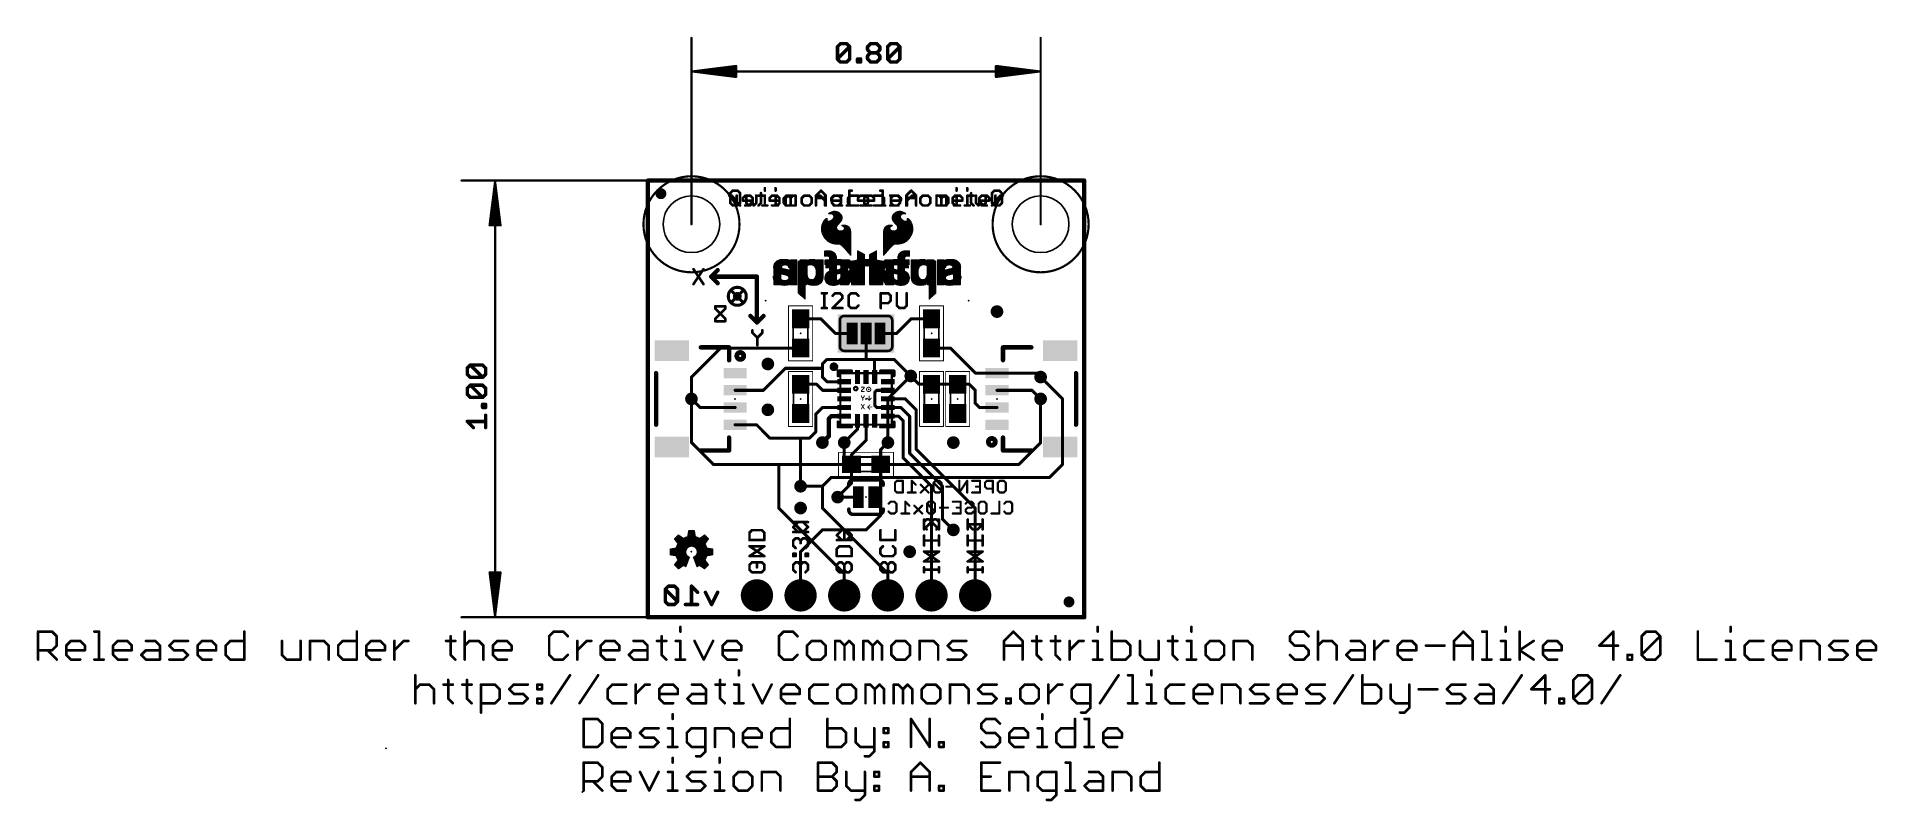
# Model space of a CAD drawing. Extents: x -36 to 72, y -11 to 34.
import ezdxf

# ---------------------------------------------------------------- set-up
doc = ezdxf.new("R2010")
doc.units = 0
for name, color, linetype in [('1', 12, 'CONTINUOUS'), ('16', 132, 'CONTINUOUS'), ('17', 110, 'CONTINUOUS'), ('18', 110, 'CONTINUOUS'), ('20', 53, 'CONTINUOUS'), ('21', 41, 'CONTINUOUS'), ('22', 40, 'CONTINUOUS'), ('23', 53, 'CONTINUOUS'), ('24', 53, 'CONTINUOUS'), ('31', 253, 'CONTINUOUS'), ('39', 12, 'CONTINUOUS'), ('47', 253, 'CONTINUOUS'), ('51', 53, 'CONTINUOUS')]:
    doc.layers.add(name, color=color, linetype=linetype)

# ---------------------------------------------------------------- blocks, each defined once
blk = doc.blocks.new('RECT')
blk.add_solid([(-0.5, -0.5), (0.5, -0.5), (-0.5, 0.5), (0.5, 0.5)])
blk = doc.blocks.new('ROUNDP')
at = {"const_width": 0.5}
blk.add_lwpolyline([(0, -0.25, 1), (0, 0.25, 1), (0, -0.25)], format="xyb", dxfattribs=at)
blk = doc.blocks.new('PIE')
at = {"const_width": 0.5}
blk.add_lwpolyline([(0, -0.25, 1), (0, 0.25, 1), (0, -0.25)], format="xyb", dxfattribs=at)
blk = doc.blocks.new('ROUNDV')
at = {"const_width": 0.5}
blk.add_lwpolyline([(0, -0.25, 1), (0, 0.25, 1), (0, -0.25)], format="xyb", dxfattribs=at)

msp = doc.modelspace()

# ---------------------------------------------------------------- linework, layer by layer
at = {"layer": '1'}
for points, const_width in [([(0, 0), (0, 25.4)], 0.254), ([(0, 25.4), (25.4, 25.4)], 0.254), ([(25.4, 25.4), (25.4, 0)], 0.254), ([(8.89, 17.36), (10.072, 17.36)], 0.1778), ([(10.922, 16.51), (10.072, 17.36)], 0.1778), ([(14.478, 16.51), (15.328, 17.36)], 0.1778), ([(16.51, 17.36), (15.328, 17.36)], 0.1778), ([(11.8872, 16.51), (10.922, 16.51)], 0.1778), ([(12.7, 16.51), (12.7, 14.986)], 0.1778), ([(13.5128, 16.51), (14.478, 16.51)], 0.1778), ([(4.23, 15.66), (2.54, 13.97)], 0.1778), ([(8.89, 15.66), (4.23, 15.66)], 0.1778), ([(10.414, 14.986), (10.16, 14.732)], 0.1778), ([(12.7, 14.986), (10.414, 14.986)], 0.1778), ([(13.208, 14.986), (12.7, 14.986)], 0.1778), ([(13.2, 14.978), (13.208, 14.986)], 0.1778), ([(13.2, 13.975), (13.2, 14.978)], 0.1778), ([(14.351, 14.986), (13.208, 14.986)], 0.1778), ([(15.3035, 14.0335), (14.351, 14.986)], 0.1778), ([(16.51, 15.66), (17.614, 15.66)], 0.1778), ([(17.614, 15.66), (19.074, 14.2)], 0.1778), ([(2.54, 13.97), (2.54, 12.7)], 0.1778), ([(6.723, 13.2), (8.001, 14.478)], 0.1778), ([(8.001, 14.478), (10.16, 14.478)], 0.1778), ([(10.16, 14.478), (10.16, 14.732)], 0.1778), ([(10.16, 13.97), (10.16, 14.478)], 0.1778), ([(10.43, 13.7), (10.16, 13.97)], 0.1778), ([(15.787, 13.55), (15.3035, 14.0335)], 0.1778), ([(20.32, 14.2), (19.074, 14.2)], 0.1778), ([(20.32, 14.2), (22.63, 14.2)], 0.1778), ([(22.63, 14.2), (22.86, 13.97)], 0.1778), ([(5.08, 13.2), (6.723, 13.2)], 0.1778), ([(8.89, 13.55), (9.818, 13.55)], 0.1778), ([(10.168, 13.2), (9.818, 13.55)], 0.1778), ([(11.425, 13.2), (10.168, 13.2)], 0.1778), ([(11.425, 13.7), (10.43, 13.7)], 0.1778), ([(13.327, 13.2), (13.208, 13.081)], 0.1778), ([(13.208, 12.319), (13.208, 13.081)], 0.1778), ([(13.975, 13.2), (13.327, 13.2)], 0.1778), ([(13.975, 13.2), (14.125, 13.2)], 0.1778), ([(16.51, 13.55), (15.787, 13.55)], 0.1778), ([(18.034, 13.55), (16.51, 13.55)], 0.1778), ([(18.708, 13.55), (18.034, 13.55)], 0.1778), ([(19.05, 13.208), (18.708, 13.55)], 0.1778), ([(19.05, 12.446), (19.05, 13.208)], 0.1778), ([(20.32, 13.2), (22.36, 13.2)], 0.1778), ([(22.36, 13.2), (22.86, 12.7)], 0.1778), ([(3.04, 12.2), (2.54, 12.7)], 0.1778), ([(5.08, 12.2), (3.04, 12.2)], 0.1778), ([(10.168, 12.2), (9.779, 11.811)], 0.1778), ([(9.779, 11.811), (9.779, 10.795)], 0.1778), ([(11.425, 12.2), (10.168, 12.2)], 0.1778), ([(10.684, 11.7), (10.541, 11.557)], 0.254), ([(11.425, 11.7), (10.684, 11.7)], 0.254), ([(13.327, 12.2), (13.208, 12.319)], 0.1778), ([(13.327, 12.2), (13.975, 12.2)], 0.1778), ([(13.975, 12.7), (14.986, 12.7)], 0.1778), ([(14.724, 12.2), (13.975, 12.2)], 0.1778), ([(13.975, 11.7), (14.589, 11.7)], 0.1778), ([(14.589, 11.7), (14.859, 11.43)], 0.1778), ([(14.724, 12.2), (15.24, 11.684)], 0.1778), ([(15.621, 12.065), (14.986, 12.7)], 0.1778), ([(15.621, 9.779), (15.621, 12.065)], 0.1778), ([(19.296, 12.2), (19.05, 12.446)], 0.1778), ([(20.32, 12.2), (19.296, 12.2)], 0.1778), ([(5.08, 11.2), (6.326, 11.2)], 0.1778), ([(7.112, 10.414), (6.326, 11.2)], 0.1778), ([(9.398, 10.414), (9.779, 10.795)], 0.1778), ([(10.541, 11.557), (10.541, 10.541)], 0.254), ([(12.2, 10.93), (11.43, 10.16)], 0.1778), ([(12.2, 11.425), (12.2, 10.93)], 0.1778), ([(12.7, 11.425), (12.7, 10.287)], 0.1778), ([(14.859, 11.43), (14.859, 9.271)], 0.1778), ([(15.24, 11.684), (15.24, 9.525)], 0.1778), ([(8.89, 10.414), (7.112, 10.414)], 0.1778), ([(8.89, 10.414), (8.89, 7.62)], 0.1778), ([(8.89, 10.414), (9.398, 10.414)], 0.1778), ([(10.541, 10.541), (10.16, 10.16)], 0.254), ([(12.7, 10.287), (11.85, 9.437)], 0.1778), ([(13.55, 9.74), (13.97, 10.16)], 0.1778), ([(13.55, 8.89), (13.55, 9.74)], 0.1778), ([(15.621, 9.779), (19.05, 6.35)], 0.1778), ([(11.85, 8.89), (11.85, 9.437)], 0.1778), ([(11.85, 8.89), (11.85, 7.786)], 0.1778), ([(13.55, 8.89), (13.55, 5.93)], 0.1778), ([(14.859, 9.271), (16.51, 7.62)], 0.1778), ([(15.24, 9.525), (17.145, 7.62)], 0.1778), ([(11.85, 7.786), (11.049, 6.985)], 0.1778), ([(16.51, 7.62), (16.51, 1.27)], 0.1778), ([(17.145, 7.62), (17.145, 5.715)], 0.1778), ([(19.05, 6.35), (19.05, 1.27)], 0.1778), ([(13.55, 5.93), (12.7, 5.08)], 0.1778), ([(17.145, 5.715), (17.78, 5.08)], 0.1778), ([(10.16, 5.08), (8.89, 3.81)], 0.1778), ([(12.7, 5.08), (10.16, 5.08)], 0.1778), ([(8.89, 3.81), (8.89, 1.27)], 0.1778), ([(25.4, 0), (0, 0)], 0.254)]:
    msp.add_lwpolyline(points, dxfattribs=dict(at, const_width=const_width))
for points, const_width in [([(0.0635, 25.4, 1), (-0.0635, 25.4)], 0.127), ([(0, 25.4635, 1), (0, 25.3365)], 0.127), ([(25.4635, 25.4, 1), (25.3365, 25.4)], 0.127), ([(25.4, 25.3365, 1), (25.4, 25.4635)], 0.127), ([(8.89, 17.4045, 1), (8.89, 17.3155)], 0.0889), ([(10.1034, 17.3914, 1), (10.0406, 17.3286)], 0.0889), ([(10.072, 17.3155, 1), (10.072, 17.4045)], 0.0889), ([(15.328, 17.4045, 1), (15.328, 17.3155)], 0.0889), ([(15.3594, 17.3286, 1), (15.2966, 17.3914)], 0.0889), ([(16.51, 17.3155, 1), (16.51, 17.4045)], 0.0889), ([(10.922, 16.5545, 1), (10.922, 16.4656)], 0.0889), ([(10.8906, 16.4786, 1), (10.9534, 16.5414)], 0.0889), ([(11.8872, 16.4656, 1), (11.8872, 16.5545)], 0.0889), ([(12.7445, 16.51, 1), (12.6556, 16.51)], 0.0889), ([(13.5128, 16.5545, 1), (13.5128, 16.4656)], 0.0889), ([(14.4466, 16.5414, 1), (14.5094, 16.4786)], 0.0889), ([(14.478, 16.4656, 1), (14.478, 16.5545)], 0.0889), ([(4.23, 15.7044, 1), (4.23, 15.6156)], 0.0889), ([(4.2614, 15.6286, 1), (4.1986, 15.6914)], 0.0889), ([(8.89, 15.6156, 1), (8.89, 15.7044)], 0.0889), ([(10.414, 15.0305, 1), (10.414, 14.9416)], 0.0889), ([(10.4454, 14.9546, 1), (10.3826, 15.0174)], 0.0889), ([(12.7, 15.0305, 1), (12.7, 14.9416)], 0.0889), ([(12.6556, 14.986, 1), (12.7445, 14.986)], 0.0889), ([(12.7, 14.9416, 1), (12.7, 15.0305)], 0.0889), ([(13.1686, 15.0094, 1), (13.2314, 14.9466)], 0.0889), ([(13.2445, 14.978, 1), (13.1556, 14.978)], 0.0889), ([(13.208, 15.0305, 1), (13.208, 14.9416)], 0.0889), ([(13.2394, 14.9546, 1), (13.1766, 15.0174)], 0.0889), ([(13.208, 14.9416, 1), (13.208, 15.0305)], 0.0889), ([(14.3824, 15.0174, 1), (14.3196, 14.9546)], 0.0889), ([(14.351, 14.9416, 1), (14.351, 15.0305)], 0.0889), ([(16.51, 15.7044, 1), (16.51, 15.6156)], 0.0889), ([(17.6454, 15.6914, 1), (17.5826, 15.6286)], 0.0889), ([(17.614, 15.6156, 1), (17.614, 15.7044)], 0.0889), ([(2.5086, 14.0014, 1), (2.5714, 13.9386)], 0.0889), ([(2.5844, 13.97, 1), (2.4956, 13.97)], 0.0889), ([(8.001, 14.5225, 1), (8.001, 14.4336)], 0.0889), ([(8.0324, 14.4466, 1), (7.9696, 14.5094)], 0.0889), ([(10.1286, 14.7634, 1), (10.1914, 14.7006)], 0.0889), ([(10.1914, 14.0014, 1), (10.1286, 13.9386)], 0.0889), ([(10.2044, 14.732, 1), (10.1156, 14.732)], 0.0889), ([(10.2044, 14.478, 1), (10.1156, 14.478)], 0.0889), ([(10.1156, 14.478, 1), (10.2044, 14.478)], 0.0889), ([(10.1156, 13.97, 1), (10.2044, 13.97)], 0.0889), ([(10.16, 14.4336, 1), (10.16, 14.5225)], 0.0889), ([(13.1556, 13.975, 1), (13.2445, 13.975)], 0.0889), ([(15.3349, 14.0649, 1), (15.2721, 14.0021)], 0.0889), ([(15.2721, 14.0021, 1), (15.3349, 14.0649)], 0.0889), ([(19.074, 14.2445, 1), (19.074, 14.1556)], 0.0889), ([(19.0426, 14.1686, 1), (19.1054, 14.2314)], 0.0889), ([(20.32, 14.2445, 1), (20.32, 14.1556)], 0.0889), ([(20.32, 14.1556, 1), (20.32, 14.2445)], 0.0889), ([(22.6614, 14.2314, 1), (22.5986, 14.1686)], 0.0889), ([(22.63, 14.1556, 1), (22.63, 14.2445)], 0.0889), ([(22.8286, 13.9386, 1), (22.8914, 14.0014)], 0.0889), ([(5.08, 13.2445, 1), (5.08, 13.1556)], 0.0889), ([(6.6916, 13.2314, 1), (6.7544, 13.1686)], 0.0889), ([(6.723, 13.1556, 1), (6.723, 13.2445)], 0.0889), ([(8.89, 13.5945, 1), (8.89, 13.5056)], 0.0889), ([(9.8494, 13.5814, 1), (9.7866, 13.5186)], 0.0889), ([(9.818, 13.5056, 1), (9.818, 13.5945)], 0.0889), ([(10.168, 13.2445, 1), (10.168, 13.1556)], 0.0889), ([(10.1366, 13.1686, 1), (10.1994, 13.2314)], 0.0889), ([(10.43, 13.7445, 1), (10.43, 13.6556)], 0.0889), ([(10.3986, 13.6686, 1), (10.4614, 13.7314)], 0.0889), ([(11.425, 13.6556, 1), (11.425, 13.7445)], 0.0889), ([(11.425, 13.1556, 1), (11.425, 13.2445)], 0.0889), ([(13.1766, 13.1124, 1), (13.2394, 13.0496)], 0.0889), ([(13.2524, 13.081, 1), (13.1636, 13.081)], 0.0889), ([(13.327, 13.2445, 1), (13.327, 13.1556)], 0.0889), ([(13.3584, 13.1686, 1), (13.2956, 13.2314)], 0.0889), ([(13.975, 13.2445, 1), (13.975, 13.1556)], 0.0889), ([(13.975, 13.1556, 1), (13.975, 13.2445)], 0.0889), ([(14.125, 13.1556, 1), (14.125, 13.2445)], 0.0889), ([(15.787, 13.5945, 1), (15.787, 13.5056)], 0.0889), ([(15.7556, 13.5186, 1), (15.8184, 13.5814)], 0.0889), ([(16.51, 13.5945, 1), (16.51, 13.5056)], 0.0889), ([(16.51, 13.5056, 1), (16.51, 13.5945)], 0.0889), ([(18.034, 13.5945, 1), (18.034, 13.5056)], 0.0889), ([(18.034, 13.5056, 1), (18.034, 13.5945)], 0.0889), ([(18.7394, 13.5814, 1), (18.6766, 13.5186)], 0.0889), ([(18.708, 13.5056, 1), (18.708, 13.5945)], 0.0889), ([(19.0945, 13.208, 1), (19.0055, 13.208)], 0.0889), ([(19.0186, 13.1766, 1), (19.0814, 13.2394)], 0.0889), ([(20.32, 13.2445, 1), (20.32, 13.1556)], 0.0889), ([(22.3914, 13.2314, 1), (22.3286, 13.1686)], 0.0889), ([(22.36, 13.1556, 1), (22.36, 13.2445)], 0.0889), ([(2.5714, 12.7314, 1), (2.5086, 12.6686)], 0.0889), ([(2.4956, 12.7, 1), (2.5844, 12.7)], 0.0889), ([(3.04, 12.2445, 1), (3.04, 12.1556)], 0.0889), ([(3.0086, 12.1686, 1), (3.0714, 12.2314)], 0.0889), ([(5.08, 12.1556, 1), (5.08, 12.2445)], 0.0889), ([(9.7476, 11.8424, 1), (9.8104, 11.7796)], 0.0889), ([(9.8234, 11.811, 1), (9.7346, 11.811)], 0.0889), ([(10.168, 12.2445, 1), (10.168, 12.1556)], 0.0889), ([(10.1994, 12.1686, 1), (10.1366, 12.2314)], 0.0889), ([(10.684, 11.7635, 1), (10.684, 11.6365)], 0.127), ([(10.7289, 11.6551, 1), (10.6391, 11.7449)], 0.127), ([(11.425, 11.6365, 1), (11.425, 11.7635)], 0.127), ([(11.425, 12.1556, 1), (11.425, 12.2445)], 0.0889), ([(13.2394, 12.3504, 1), (13.1766, 12.2876)], 0.0889), ([(13.1636, 12.319, 1), (13.2524, 12.319)], 0.0889), ([(13.327, 12.2445, 1), (13.327, 12.1556)], 0.0889), ([(13.2956, 12.1686, 1), (13.3584, 12.2314)], 0.0889), ([(13.975, 12.7445, 1), (13.975, 12.6556)], 0.0889), ([(13.975, 12.2445, 1), (13.975, 12.1556)], 0.0889), ([(13.975, 11.7445, 1), (13.975, 11.6556)], 0.0889), ([(13.975, 12.1556, 1), (13.975, 12.2445)], 0.0889), ([(14.6204, 11.7314, 1), (14.5576, 11.6686)], 0.0889), ([(14.589, 11.6556, 1), (14.589, 11.7445)], 0.0889), ([(14.7554, 12.2314, 1), (14.6926, 12.1686)], 0.0889), ([(14.724, 12.1556, 1), (14.724, 12.2445)], 0.0889), ([(15.0174, 12.7314, 1), (14.9546, 12.6686)], 0.0889), ([(14.986, 12.6556, 1), (14.986, 12.7445)], 0.0889), ([(15.6654, 12.065, 1), (15.5766, 12.065)], 0.0889), ([(15.5896, 12.0336, 1), (15.6524, 12.0964)], 0.0889), ([(19.0814, 12.4774, 1), (19.0186, 12.4146)], 0.0889), ([(19.0055, 12.446, 1), (19.0945, 12.446)], 0.0889), ([(19.296, 12.2445, 1), (19.296, 12.1556)], 0.0889), ([(19.2646, 12.1686, 1), (19.3274, 12.2314)], 0.0889), ([(20.32, 12.1556, 1), (20.32, 12.2445)], 0.0889), ([(22.8286, 12.6686, 1), (22.8914, 12.7314)], 0.0889), ([(5.08, 11.2445, 1), (5.08, 11.1556)], 0.0889), ([(6.3574, 11.2314, 1), (6.2946, 11.1686)], 0.0889), ([(6.326, 11.1556, 1), (6.326, 11.2445)], 0.0889), ([(9.7346, 10.795, 1), (9.8234, 10.795)], 0.0889), ([(9.8104, 10.7636, 1), (9.7476, 10.8264)], 0.0889), ([(10.6045, 11.557, 1), (10.4775, 11.557)], 0.127), ([(10.4961, 11.6019, 1), (10.5859, 11.5121)], 0.127), ([(12.2445, 11.425, 1), (12.1556, 11.425)], 0.0889), ([(12.1556, 10.93, 1), (12.2445, 10.93)], 0.0889), ([(12.2314, 10.8986, 1), (12.1686, 10.9614)], 0.0889), ([(12.7445, 11.425, 1), (12.6556, 11.425)], 0.0889), ([(14.9034, 11.43, 1), (14.8146, 11.43)], 0.0889), ([(14.8276, 11.3986, 1), (14.8904, 11.4614)], 0.0889), ([(15.2844, 11.684, 1), (15.1956, 11.684)], 0.0889), ([(15.2086, 11.6526, 1), (15.2714, 11.7154)], 0.0889), ([(7.112, 10.4584, 1), (7.112, 10.3696)], 0.0889), ([(7.0806, 10.3826, 1), (7.1434, 10.4454)], 0.0889), ([(8.9345, 10.414, 1), (8.8456, 10.414)], 0.0889), ([(8.89, 10.4584, 1), (8.89, 10.3696)], 0.0889), ([(8.89, 10.3696, 1), (8.89, 10.4584)], 0.0889), ([(9.3666, 10.4454, 1), (9.4294, 10.3826)], 0.0889), ([(9.398, 10.3696, 1), (9.398, 10.4584)], 0.0889), ([(10.1151, 10.2049, 1), (10.2049, 10.1151)], 0.127), ([(10.4775, 10.541, 1), (10.6045, 10.541)], 0.127), ([(10.5859, 10.4961, 1), (10.4961, 10.5859)], 0.127), ([(11.3986, 10.1914, 1), (11.4614, 10.1286)], 0.0889), ([(12.6556, 10.287, 1), (12.7445, 10.287)], 0.0889), ([(12.7314, 10.2556, 1), (12.6686, 10.3184)], 0.0889), ([(13.5945, 9.74, 1), (13.5056, 9.74)], 0.0889), ([(13.5186, 9.7714, 1), (13.5814, 9.7086)], 0.0889), ([(14.0014, 10.1286, 1), (13.9386, 10.1914)], 0.0889), ([(15.6524, 9.8104, 1), (15.5896, 9.7476)], 0.0889), ([(15.5766, 9.779, 1), (15.6654, 9.779)], 0.0889), ([(11.8945, 9.437, 1), (11.8056, 9.437)], 0.0889), ([(11.8186, 9.4684, 1), (11.8814, 9.4056)], 0.0889), ([(11.8945, 8.89, 1), (11.8056, 8.89)], 0.0889), ([(11.8056, 8.89, 1), (11.8945, 8.89)], 0.0889), ([(13.5945, 8.89, 1), (13.5056, 8.89)], 0.0889), ([(13.5056, 8.89, 1), (13.5945, 8.89)], 0.0889), ([(14.8904, 9.3024, 1), (14.8276, 9.2396)], 0.0889), ([(14.8146, 9.271, 1), (14.9034, 9.271)], 0.0889), ([(15.2714, 9.5564, 1), (15.2086, 9.4936)], 0.0889), ([(15.1956, 9.525, 1), (15.2844, 9.525)], 0.0889), ([(8.8456, 7.62, 1), (8.9345, 7.62)], 0.0889), ([(11.8056, 7.786, 1), (11.8945, 7.786)], 0.0889), ([(11.8814, 7.7546, 1), (11.8186, 7.8174)], 0.0889), ([(16.5545, 7.62, 1), (16.4656, 7.62)], 0.0889), ([(16.4786, 7.5886, 1), (16.5414, 7.6514)], 0.0889), ([(17.1895, 7.62, 1), (17.1005, 7.62)], 0.0889), ([(17.1136, 7.5886, 1), (17.1764, 7.6514)], 0.0889), ([(11.0176, 7.0164, 1), (11.0804, 6.9536)], 0.0889), ([(19.0945, 6.35, 1), (19.0055, 6.35)], 0.0889), ([(13.5056, 5.93, 1), (13.5945, 5.93)], 0.0889), ([(13.5814, 5.8986, 1), (13.5186, 5.9614)], 0.0889), ([(17.1005, 5.715, 1), (17.1895, 5.715)], 0.0889), ([(17.1764, 5.7464, 1), (17.1136, 5.6836)], 0.0889), ([(19.0186, 6.3186, 1), (19.0814, 6.3814)], 0.0889), ([(10.16, 5.1245, 1), (10.16, 5.0355)], 0.0889), ([(10.1914, 5.0486, 1), (10.1286, 5.1114)], 0.0889), ([(12.6686, 5.1114, 1), (12.7314, 5.0486)], 0.0889), ([(12.7, 5.0355, 1), (12.7, 5.1245)], 0.0889), ([(17.7486, 5.0486, 1), (17.8114, 5.1114)], 0.0889), ([(8.9345, 3.81, 1), (8.8456, 3.81)], 0.0889), ([(8.8586, 3.8414, 1), (8.9214, 3.7786)], 0.0889), ([(8.8456, 1.27, 1), (8.9345, 1.27)], 0.0889), ([(16.4656, 1.27, 1), (16.5545, 1.27)], 0.0889), ([(19.0055, 1.27, 1), (19.0945, 1.27)], 0.0889), ([(0, 0.0635, 1), (0, -0.0635)], 0.127), ([(-0.0635, 0, 1), (0.0635, 0)], 0.127), ([(25.3365, 0, 1), (25.4635, 0)], 0.127), ([(25.4, -0.0635, 1), (25.4, 0.0635)], 0.127)]:
    msp.add_lwpolyline(points, format="xyb", dxfattribs=dict(at, const_width=const_width))
at = {"layer": '16'}
for points, const_width in [([(0, 0), (0, 25.4)], 0.254), ([(0, 25.4), (25.4, 25.4)], 0.254), ([(25.4, 25.4), (25.4, 0)], 0.254), ([(13.97, 12.7), (15.3035, 14.0335)], 0.1778), ([(22.86, 13.97), (24.13, 12.7)], 0.1778), ([(2.54, 10.16), (2.54, 12.7)], 0.1778), ([(13.97, 10.16), (13.97, 12.7)], 0.1778), ([(22.86, 12.7), (22.86, 10.16)], 0.1778), ([(24.13, 12.7), (24.13, 8.89)], 0.1778), ([(3.81, 8.89), (2.54, 10.16)], 0.1778), ([(11.43, 10.16), (11.43, 8.89)], 0.1778), ([(22.86, 10.16), (21.59, 8.89)], 0.1778), ([(7.62, 8.89), (3.81, 8.89)], 0.1778), ([(11.43, 8.89), (7.62, 8.89)], 0.1778), ([(7.62, 6.35), (7.62, 8.89)], 0.1778), ([(21.59, 8.89), (11.43, 8.89)], 0.1778), ([(23.368, 8.128), (24.13, 8.89)], 0.1778), ([(10.16, 7.62), (8.89, 7.62)], 0.1778), ([(10.668, 8.128), (10.16, 7.62)], 0.1778), ([(10.16, 6.35), (10.16, 7.62)], 0.1778), ([(23.368, 8.128), (10.668, 8.128)], 0.1778), ([(11.43, 2.54), (7.62, 6.35)], 0.1778), ([(13.97, 2.54), (10.16, 6.35)], 0.1778), ([(12.25, 6.985), (11.049, 6.985)], 0.1778), ([(11.43, 1.27), (11.43, 2.54)], 0.1778), ([(13.97, 1.27), (13.97, 2.54)], 0.1778), ([(1.1928, 1.8043), (1.0149, 1.6264)], 0.2032), ([(1.0149, 1.6264), (1.0149, 0.9146)], 0.2032), ([(1.7267, 0.9146), (1.0149, 1.6264)], 0.2032), ([(1.5488, 1.8043), (1.1928, 1.8043)], 0.2032), ([(1.7267, 1.6264), (1.5488, 1.8043)], 0.2032), ([(1.7267, 0.9146), (1.7267, 1.6264)], 0.2032), ([(2.8961, 1.4484), (2.5402, 1.8043)], 0.2032), ([(2.5402, 1.8043), (2.5402, 0.7366)], 0.2032), ([(3.7096, 0.7366), (3.3537, 1.4484)], 0.2032), ([(4.0655, 1.4484), (3.7096, 0.7366)], 0.2032), ([(25.4, 0), (0, 0)], 0.254), ([(1.0149, 0.9146), (1.1928, 0.7366)], 0.2032), ([(1.1928, 0.7366), (1.5488, 0.7366)], 0.2032), ([(1.5488, 0.7366), (1.7267, 0.9146)], 0.2032), ([(2.8961, 0.7366), (2.1843, 0.7366)], 0.2032)]:
    msp.add_lwpolyline(points, dxfattribs=dict(at, const_width=const_width))
for points, const_width in [([(0.0635, 25.4, 1), (-0.0635, 25.4)], 0.127), ([(0, 25.4635, 1), (0, 25.3365)], 0.127), ([(25.4635, 25.4, 1), (25.3365, 25.4)], 0.127), ([(25.4, 25.3365, 1), (25.4, 25.4635)], 0.127), ([(15.3349, 14.0021, 1), (15.2721, 14.0649)], 0.0889), ([(22.8914, 14.0014, 1), (22.8286, 13.9386)], 0.0889), ([(2.5844, 12.7, 1), (2.4956, 12.7)], 0.0889), ([(14.0145, 12.7, 1), (13.9256, 12.7)], 0.0889), ([(13.9386, 12.7314, 1), (14.0014, 12.6686)], 0.0889), ([(22.9045, 12.7, 1), (22.8155, 12.7)], 0.0889), ([(24.1745, 12.7, 1), (24.0856, 12.7)], 0.0889), ([(24.0986, 12.6686, 1), (24.1614, 12.7314)], 0.0889), ([(2.5714, 10.1914, 1), (2.5086, 10.1286)], 0.0889), ([(2.4956, 10.16, 1), (2.5844, 10.16)], 0.0889), ([(11.4744, 10.16, 1), (11.3856, 10.16)], 0.0889), ([(13.9256, 10.16, 1), (14.0145, 10.16)], 0.0889), ([(22.8155, 10.16, 1), (22.9045, 10.16)], 0.0889), ([(22.8914, 10.1286, 1), (22.8286, 10.1914)], 0.0889), ([(3.81, 8.9345, 1), (3.81, 8.8456)], 0.0889), ([(3.7786, 8.8586, 1), (3.8414, 8.9214)], 0.0889), ([(7.6645, 8.89, 1), (7.5755, 8.89)], 0.0889), ([(7.62, 8.9345, 1), (7.62, 8.8456)], 0.0889), ([(7.62, 8.8456, 1), (7.62, 8.9345)], 0.0889), ([(11.43, 8.9345, 1), (11.43, 8.8456)], 0.0889), ([(11.3856, 8.89, 1), (11.4744, 8.89)], 0.0889), ([(11.43, 8.8456, 1), (11.43, 8.9345)], 0.0889), ([(21.5586, 8.9214, 1), (21.6214, 8.8586)], 0.0889), ([(21.59, 8.8456, 1), (21.59, 8.9345)], 0.0889), ([(24.0856, 8.89, 1), (24.1745, 8.89)], 0.0889), ([(24.1614, 8.8586, 1), (24.0986, 8.9214)], 0.0889), ([(8.89, 7.6645, 1), (8.89, 7.5755)], 0.0889), ([(10.1286, 7.6514, 1), (10.1914, 7.5886)], 0.0889), ([(10.2044, 7.62, 1), (10.1156, 7.62)], 0.0889), ([(10.16, 7.5755, 1), (10.16, 7.6645)], 0.0889), ([(10.668, 8.1724, 1), (10.668, 8.0836)], 0.0889), ([(10.6994, 8.0966, 1), (10.6366, 8.1594)], 0.0889), ([(23.3366, 8.1594, 1), (23.3994, 8.0966)], 0.0889), ([(23.368, 8.0836, 1), (23.368, 8.1724)], 0.0889), ([(7.6514, 6.3814, 1), (7.5886, 6.3186)], 0.0889), ([(10.1914, 6.3814, 1), (10.1286, 6.3186)], 0.0889), ([(11.049, 7.0295, 1), (11.049, 6.9405)], 0.0889), ([(12.25, 6.9405, 1), (12.25, 7.0295)], 0.0889), ([(7.5755, 6.35, 1), (7.6645, 6.35)], 0.0889), ([(10.1156, 6.35, 1), (10.2044, 6.35)], 0.0889), ([(11.4744, 2.54, 1), (11.3856, 2.54)], 0.0889), ([(11.3986, 2.5086, 1), (11.4614, 2.5714)], 0.0889), ([(14.0145, 2.54, 1), (13.9256, 2.54)], 0.0889), ([(13.9386, 2.5086, 1), (14.0014, 2.5714)], 0.0889), ([(1.0657, 1.6264, 1), (0.9641, 1.6264)], 0.1016), ([(1.0508, 1.6623, 1), (0.979, 1.5904)], 0.1016), ([(0.979, 1.6623, 1), (1.0508, 1.5904)], 0.1016), ([(1.1928, 1.8551, 1), (1.1928, 1.7535)], 0.1016), ([(1.2288, 1.7684, 1), (1.1569, 1.8402)], 0.1016), ([(1.5847, 1.8402, 1), (1.5128, 1.7684)], 0.1016), ([(1.5488, 1.7535, 1), (1.5488, 1.8551)], 0.1016), ([(1.7775, 1.6264, 1), (1.6759, 1.6264)], 0.1016), ([(1.6908, 1.5904, 1), (1.7626, 1.6623)], 0.1016), ([(2.5761, 1.8402, 1), (2.5043, 1.7684)], 0.1016), ([(2.591, 1.8043, 1), (2.4894, 1.8043)], 0.1016), ([(2.8602, 1.4125, 1), (2.932, 1.4843)], 0.1016), ([(3.3991, 1.4711, 1), (3.3083, 1.4257)], 0.1016), ([(4.1109, 1.4257, 1), (4.0201, 1.4711)], 0.1016), ([(11.3856, 1.27, 1), (11.4744, 1.27)], 0.0889), ([(13.9256, 1.27, 1), (14.0145, 1.27)], 0.0889), ([(0, 0.0635, 1), (0, -0.0635)], 0.127), ([(-0.0635, 0, 1), (0.0635, 0)], 0.127), ([(1.0508, 0.9505, 1), (0.979, 0.8786)], 0.1016), ([(0.9641, 0.9146, 1), (1.0657, 0.9146)], 0.1016), ([(1.1928, 0.7874, 1), (1.1928, 0.6858)], 0.1016), ([(1.1569, 0.7007, 1), (1.2288, 0.7725)], 0.1016), ([(1.5128, 0.7725, 1), (1.5847, 0.7007)], 0.1016), ([(1.5488, 0.6858, 1), (1.5488, 0.7874)], 0.1016), ([(1.6759, 0.9146, 1), (1.7775, 0.9146)], 0.1016), ([(1.7626, 0.8786, 1), (1.6908, 0.9505)], 0.1016), ([(1.6908, 0.8786, 1), (1.7626, 0.9505)], 0.1016), ([(2.1843, 0.7874, 1), (2.1843, 0.6858)], 0.1016), ([(2.4894, 0.7366, 1), (2.591, 0.7366)], 0.1016), ([(2.8961, 0.6858, 1), (2.8961, 0.7874)], 0.1016), ([(3.6642, 0.7593, 1), (3.755, 0.7139)], 0.1016), ([(3.6642, 0.7139, 1), (3.755, 0.7593)], 0.1016), ([(25.3365, 0, 1), (25.4635, 0)], 0.127), ([(25.4, -0.0635, 1), (25.4, 0.0635)], 0.127)]:
    msp.add_lwpolyline(points, format="xyb", dxfattribs=dict(at, const_width=const_width))
at = {"layer": '20', "const_width": 0.2032}
for points in [[(0, 0), (0, 25.4)], [(0, 25.4), (25.4, 25.4)], [(25.4, 25.4), (25.4, 0)], [(25.4, 0), (0, 0)]]:
    msp.add_lwpolyline(points, dxfattribs=at)
at = {"layer": '20', "const_width": 0.1016}
for points in [[(0.0508, 25.4, 1), (-0.0508, 25.4)], [(0, 25.4508, 1), (0, 25.3492)], [(25.4508, 25.4, 1), (25.3492, 25.4)], [(25.4, 25.3492, 1), (25.4, 25.4508)], [(0, 0.0508, 1), (0, -0.0508)], [(-0.0508, 0, 1), (0.0508, 0)], [(25.3492, 0, 1), (25.4508, 0)], [(25.4, -0.0508, 1), (25.4, 0.0508)]]:
    msp.add_lwpolyline(points, format="xyb", dxfattribs=at)
at = {"layer": '20'}
for centre in [(2.54, 22.86), (22.86, 22.86)]:
    msp.add_circle(centre, 1.651, dxfattribs=at)
at = {"layer": '21'}
for points, const_width in [([(4.7684, 24.6994, 1), (4.8223, 24.6455)], 0.0762), ([(4.8335, 24.6725, 1), (4.7573, 24.6725)], 0.0762), ([(4.9394, 24.8546, 1), (4.9394, 24.7784)], 0.0762), ([(4.9664, 24.7896, 1), (4.9125, 24.8435)], 0.0762), ([(5.2545, 24.8435, 1), (5.2006, 24.7896)], 0.0762), ([(5.2275, 24.7784, 1), (5.2275, 24.8546)], 0.0762), ([(5.4097, 24.6725, 1), (5.3335, 24.6725)], 0.0762), ([(5.3446, 24.6455, 1), (5.3985, 24.6994)], 0.0762), ([(6.8486, 24.9606, 1), (6.7724, 24.9606)], 0.0762), ([(6.7724, 24.8165, 1), (6.8486, 24.8165)], 0.0762), ([(7.4722, 24.9606, 1), (7.396, 24.9606)], 0.0762), ([(7.396, 24.8165, 1), (7.4722, 24.8165)], 0.0762), ([(10.0999, 24.8435, 1), (10.046, 24.7896)], 0.0762), ([(10.0999, 24.7896, 1), (10.046, 24.8435)], 0.0762), ([(13.5269, 24.8546, 1), (13.5269, 24.7784)], 0.0762), ([(13.709, 24.8165, 1), (13.6328, 24.8165)], 0.0762), ([(13.6709, 24.7784, 1), (13.6709, 24.8546)], 0.0762), ([(18.8544, 24.6725, 1), (18.7782, 24.6725)], 0.0762), ([(4.8223, 24.1232, 1), (4.7684, 24.0693)], 0.0762), ([(4.7573, 24.0963, 1), (4.8335, 24.0963)], 0.0762), ([(4.9394, 23.9903, 1), (4.9394, 23.9141)], 0.0762), ([(4.9125, 23.9253, 1), (4.9664, 23.9791)], 0.0762), ([(5.1104, 24.2673, 1), (5.0565, 24.2134)], 0.0762), ([(5.2006, 23.9791, 1), (5.2545, 23.9253)], 0.0762), ([(5.2275, 23.9141, 1), (5.2275, 23.9903)], 0.0762), ([(5.3335, 24.0963, 1), (5.4097, 24.0963)], 0.0762), ([(5.3985, 24.0693, 1), (5.3446, 24.1232)], 0.0762), ([(5.3446, 23.9253, 1), (5.3985, 23.9791)], 0.0762), ([(5.7578, 24.1232, 1), (5.7039, 24.0693)], 0.0762), ([(5.769, 24.5284, 1), (5.6928, 24.5284)], 0.0762), ([(5.6928, 24.0963, 1), (5.769, 24.0963)], 0.0762), ([(5.848, 23.9791, 1), (5.9019, 23.9253)], 0.0762), ([(5.848, 23.9253, 1), (5.9019, 23.9791)], 0.0762), ([(6.0459, 24.1232, 1), (5.9921, 24.0693)], 0.0762), ([(6.0459, 24.0693, 1), (5.9921, 24.1232)], 0.0762), ([(6.1361, 23.9791, 1), (6.19, 23.9253)], 0.0762), ([(6.1361, 23.9253, 1), (6.19, 23.9791)], 0.0762), ([(6.3452, 24.5284, 1), (6.269, 24.5284)], 0.0762), ([(6.269, 24.0963, 1), (6.3452, 24.0963)], 0.0762), ([(6.3341, 24.0693, 1), (6.2802, 24.1232)], 0.0762), ([(6.6664, 24.5665, 1), (6.6664, 24.4903)], 0.0762), ([(6.6664, 23.9903, 1), (6.6664, 23.9141)], 0.0762), ([(6.8486, 24.5284, 1), (6.7724, 24.5284)], 0.0762), ([(6.7724, 23.9522, 1), (6.8486, 23.9522)], 0.0762), ([(6.8105, 24.4903, 1), (6.8105, 24.5665)], 0.0762), ([(6.9545, 23.9141, 1), (6.9545, 23.9903)], 0.0762), ([(7.2901, 24.5665, 1), (7.2901, 24.4903)], 0.0762), ([(7.2901, 23.9903, 1), (7.2901, 23.9141)], 0.0762), ([(7.4722, 24.5284, 1), (7.396, 24.5284)], 0.0762), ([(7.396, 23.9522, 1), (7.4722, 23.9522)], 0.0762), ([(7.4341, 24.4903, 1), (7.4341, 24.5665)], 0.0762), ([(7.5782, 23.9141, 1), (7.5782, 23.9903)], 0.0762), ([(7.8868, 24.4113, 1), (7.9407, 24.3574)], 0.0762), ([(7.9407, 24.1232, 1), (7.8868, 24.0693)], 0.0762), ([(7.9519, 24.3844, 1), (7.8757, 24.3844)], 0.0762), ([(7.8757, 24.0963, 1), (7.9519, 24.0963)], 0.0762), ([(8.0578, 24.5665, 1), (8.0578, 24.4903)], 0.0762), ([(8.0578, 23.9903, 1), (8.0578, 23.9141)], 0.0762), ([(8.0848, 24.5015, 1), (8.0309, 24.5554)], 0.0762), ([(8.0309, 23.9253, 1), (8.0848, 23.9791)], 0.0762), ([(8.49, 24.4903, 1), (8.49, 24.5665)], 0.0762), ([(8.49, 23.9141, 1), (8.49, 23.9903)], 0.0762), ([(9.8229, 24.5284, 1), (9.7467, 24.5284)], 0.0762), ([(9.7579, 24.5554, 1), (9.8117, 24.5015)], 0.0762), ([(9.7848, 24.4225, 1), (9.7848, 24.3463)], 0.0762), ([(9.7467, 23.9522, 1), (9.8229, 23.9522)], 0.0762), ([(10.3991, 24.5284, 1), (10.3229, 24.5284)], 0.0762), ([(10.3229, 23.9522, 1), (10.3991, 23.9522)], 0.0762), ([(10.3341, 24.5015, 1), (10.388, 24.5554)], 0.0762), ([(10.361, 24.3463, 1), (10.361, 24.4225)], 0.0762), ([(10.7584, 24.3844, 1), (10.6822, 24.3844)], 0.0762), ([(10.6934, 24.4113, 1), (10.7473, 24.3574)], 0.0762), ([(10.7473, 24.1232, 1), (10.6934, 24.0693)], 0.0762), ([(10.6822, 24.0963, 1), (10.7584, 24.0963)], 0.0762), ([(10.8644, 24.5665, 1), (10.8644, 24.4903)], 0.0762), ([(10.8644, 23.9903, 1), (10.8644, 23.9141)], 0.0762), ([(10.8913, 24.5015, 1), (10.8374, 24.5554)], 0.0762), ([(10.8374, 23.9253, 1), (10.8913, 23.9791)], 0.0762), ([(11.2965, 24.4903, 1), (11.2965, 24.5665)], 0.0762), ([(11.2965, 23.9141, 1), (11.2965, 23.9903)], 0.0762), ([(11.6939, 24.3844, 1), (11.6177, 24.3844)], 0.0762), ([(11.6289, 24.4113, 1), (11.6828, 24.3574)], 0.0762), ([(11.6828, 24.1232, 1), (11.6289, 24.0693)], 0.0762), ([(11.6177, 24.0963, 1), (11.6939, 24.0963)], 0.0762), ([(11.7999, 24.5665, 1), (11.7999, 24.4903)], 0.0762), ([(11.7999, 23.9903, 1), (11.7999, 23.9141)], 0.0762), ([(11.8268, 24.5015, 1), (11.7729, 24.5554)], 0.0762), ([(11.7729, 23.9253, 1), (11.8268, 23.9791)], 0.0762), ([(12.2321, 24.4903, 1), (12.2321, 24.5665)], 0.0762), ([(12.2321, 23.9141, 1), (12.2321, 23.9903)], 0.0762), ([(12.5644, 24.4113, 1), (12.6183, 24.3574)], 0.0762), ([(12.6183, 24.1232, 1), (12.5644, 24.0693)], 0.0762), ([(12.6295, 24.3844, 1), (12.5533, 24.3844)], 0.0762), ([(12.5914, 24.2784, 1), (12.5914, 24.2022)], 0.0762), ([(12.5533, 24.0963, 1), (12.6295, 24.0963)], 0.0762), ([(12.7354, 24.5665, 1), (12.7354, 24.4903)], 0.0762), ([(12.7354, 23.9903, 1), (12.7354, 23.9141)], 0.0762), ([(12.7624, 24.5015, 1), (12.7085, 24.5554)], 0.0762), ([(12.7085, 23.9253, 1), (12.7624, 23.9791)], 0.0762), ([(13.0505, 24.5554, 1), (12.9966, 24.5015)], 0.0762), ([(13.0235, 24.4903, 1), (13.0235, 24.5665)], 0.0762), ([(13.0235, 23.9141, 1), (13.0235, 23.9903)], 0.0762), ([(13.2057, 24.3844, 1), (13.1295, 24.3844)], 0.0762), ([(13.1295, 24.2403, 1), (13.2057, 24.2403)], 0.0762), ([(13.1406, 24.3574, 1), (13.1945, 24.4113)], 0.0762), ([(13.1676, 24.2022, 1), (13.1676, 24.2784)], 0.0762), ([(13.5269, 23.9903, 1), (13.5269, 23.9141)], 0.0762), ([(13.6328, 23.9522, 1), (13.709, 23.9522)], 0.0762), ([(13.815, 23.9141, 1), (13.815, 23.9903)], 0.0762), ([(14.1236, 24.4113, 1), (14.1775, 24.3574)], 0.0762), ([(14.1775, 24.1232, 1), (14.1236, 24.0693)], 0.0762), ([(14.1887, 24.3844, 1), (14.1125, 24.3844)], 0.0762), ([(14.1506, 24.2784, 1), (14.1506, 24.2022)], 0.0762), ([(14.1125, 24.0963, 1), (14.1887, 24.0963)], 0.0762), ([(14.2946, 24.5665, 1), (14.2946, 24.4903)], 0.0762), ([(14.2946, 23.9903, 1), (14.2946, 23.9141)], 0.0762), ([(14.3215, 24.5015, 1), (14.2677, 24.5554)], 0.0762), ([(14.2677, 23.9253, 1), (14.3215, 23.9791)], 0.0762), ([(14.4361, 23.5648, 1), (14.4361, 23.5267)], 0.0381), ([(14.5046, 23.6037, 1), (14.5114, 23.5663)], 0.0381), ([(14.5171, 23.5683, 1), (14.4989, 23.6017)], 0.0381), ([(14.6097, 24.5554, 1), (14.5558, 24.5015)], 0.0762), ([(14.5827, 24.4903, 1), (14.5827, 24.5665)], 0.0762), ([(14.5827, 23.9141, 1), (14.5827, 23.9903)], 0.0762), ([(14.618, 23.6241, 1), (14.618, 23.586)], 0.0381), ([(14.6214, 23.5863, 1), (14.6146, 23.6237)], 0.0381), ([(14.7649, 24.3844, 1), (14.6887, 24.3844)], 0.0762), ([(14.6887, 24.2403, 1), (14.7649, 24.2403)], 0.0762), ([(14.6998, 24.3574, 1), (14.7537, 24.4113)], 0.0762), ([(14.724, 23.6231, 1), (14.712, 23.5869)], 0.0381), ([(14.7268, 24.2022, 1), (14.7268, 24.2784)], 0.0762), ([(14.718, 23.586, 1), (14.718, 23.6241)], 0.0381), ([(14.8147, 23.5928, 1), (14.8013, 23.5572)], 0.0381), ([(14.802, 23.5569, 1), (14.814, 23.5931)], 0.0381), ([(14.8965, 23.562, 1), (14.8795, 23.528)], 0.0381), ([(14.8813, 23.5272, 1), (14.8947, 23.5628)], 0.0381), ([(14.8859, 23.5267, 1), (14.8859, 23.5648)], 0.0381), ([(15.0591, 24.2673, 1), (15.113, 24.2134)], 0.0762), ([(15.1242, 24.5284, 1), (15.048, 24.5284)], 0.0762), ([(15.048, 23.9522, 1), (15.1242, 23.9522)], 0.0762), ([(15.3742, 24.5665, 1), (15.3742, 24.4903)], 0.0762), ([(15.4011, 24.5015, 1), (15.3472, 24.5554)], 0.0762), ([(15.5182, 24.4903, 1), (15.5182, 24.5665)], 0.0762), ([(15.8387, 24.4113, 1), (15.8926, 24.3574)], 0.0762), ([(15.8926, 24.1232, 1), (15.8387, 24.0693)], 0.0762), ([(15.9038, 24.3844, 1), (15.8276, 24.3844)], 0.0762), ([(15.8276, 24.0963, 1), (15.9038, 24.0963)], 0.0762), ([(16.0097, 24.5665, 1), (16.0097, 24.4903)], 0.0762), ([(16.0097, 23.9903, 1), (16.0097, 23.9141)], 0.0762), ([(16.0367, 24.5015, 1), (15.9828, 24.5554)], 0.0762), ([(15.9828, 23.9253, 1), (16.0367, 23.9791)], 0.0762), ([(16.3248, 24.5554, 1), (16.2709, 24.5015)], 0.0762), ([(16.2709, 23.9791, 1), (16.3248, 23.9253)], 0.0762), ([(16.2978, 24.4903, 1), (16.2978, 24.5665)], 0.0762), ([(16.2978, 23.9141, 1), (16.2978, 23.9903)], 0.0762), ([(16.48, 24.3844, 1), (16.4038, 24.3844)], 0.0762), ([(16.4038, 24.0963, 1), (16.48, 24.0963)], 0.0762), ([(16.4149, 24.3574, 1), (16.4688, 24.4113)], 0.0762), ([(16.4688, 24.0693, 1), (16.4149, 24.1232)], 0.0762), ([(16.8393, 24.5284, 1), (16.7631, 24.5284)], 0.0762), ([(16.8012, 24.5665, 1), (16.8012, 24.4903)], 0.0762), ([(16.7631, 23.9522, 1), (16.8393, 23.9522)], 0.0762), ([(16.9722, 24.5554, 1), (16.9183, 24.5015)], 0.0762), ([(16.9452, 24.4903, 1), (16.9452, 24.5665)], 0.0762), ([(17.1274, 24.3844, 1), (17.0512, 24.3844)], 0.0762), ([(17.0624, 24.4113, 1), (17.1162, 24.3574)], 0.0762), ([(17.0512, 23.9522, 1), (17.1274, 23.9522)], 0.0762), ([(17.0624, 24.3574, 1), (17.1162, 24.4113)], 0.0762), ([(17.2603, 24.5554, 1), (17.2064, 24.5015)], 0.0762), ([(17.2603, 24.5015, 1), (17.2064, 24.5554)], 0.0762), ([(17.4155, 24.3844, 1), (17.3393, 24.3844)], 0.0762), ([(17.3393, 23.9522, 1), (17.4155, 23.9522)], 0.0762), ([(17.3505, 24.3574, 1), (17.4044, 24.4113)], 0.0762), ([(17.7748, 24.3844, 1), (17.6986, 24.3844)], 0.0762), ([(17.7098, 24.4113, 1), (17.7636, 24.3574)], 0.0762), ([(17.7367, 24.2784, 1), (17.7367, 24.2022)], 0.0762), ([(17.7636, 24.1232, 1), (17.7098, 24.0693)], 0.0762), ([(17.6986, 24.0963, 1), (17.7748, 24.0963)], 0.0762), ([(17.8808, 24.5665, 1), (17.8808, 24.4903)], 0.0762), ([(17.8808, 23.9903, 1), (17.8808, 23.9141)], 0.0762), ([(17.9077, 24.5015, 1), (17.8538, 24.5554)], 0.0762), ([(17.8538, 23.9253, 1), (17.9077, 23.9791)], 0.0762), ([(18.1958, 24.5554, 1), (18.1419, 24.5015)], 0.0762), ([(18.1689, 24.4903, 1), (18.1689, 24.5665)], 0.0762), ([(18.1689, 23.9141, 1), (18.1689, 23.9903)], 0.0762), ([(18.351, 24.3844, 1), (18.2748, 24.3844)], 0.0762), ([(18.2748, 24.2403, 1), (18.351, 24.2403)], 0.0762), ([(18.286, 24.3574, 1), (18.3399, 24.4113)], 0.0762), ([(18.3129, 24.2022, 1), (18.3129, 24.2784)], 0.0762), ([(18.6722, 24.5665, 1), (18.6722, 24.4903)], 0.0762), ([(18.8432, 24.1232, 1), (18.7893, 24.0693)], 0.0762), ([(18.7782, 24.0963, 1), (18.8544, 24.0963)], 0.0762), ([(18.9334, 23.9253, 1), (18.9873, 23.9791)], 0.0762), ([(18.9603, 24.4903, 1), (18.9603, 24.5665)], 0.0762), ([(19.334, 24.3844, 1), (19.2578, 24.3844)], 0.0762), ([(19.269, 24.4113, 1), (19.3228, 24.3574)], 0.0762), ([(19.2959, 24.2784, 1), (19.2959, 24.2022)], 0.0762), ([(19.3228, 24.1232, 1), (19.269, 24.0693)], 0.0762), ([(19.2578, 24.0963, 1), (19.334, 24.0963)], 0.0762), ([(19.44, 24.5665, 1), (19.44, 24.4903)], 0.0762), ([(19.44, 23.9903, 1), (19.44, 23.9141)], 0.0762), ([(19.4669, 24.5015, 1), (19.413, 24.5554)], 0.0762), ([(19.413, 23.9253, 1), (19.4669, 23.9791)], 0.0762), ([(19.755, 24.5554, 1), (19.7011, 24.5015)], 0.0762), ([(19.7281, 24.4903, 1), (19.7281, 24.5665)], 0.0762), ([(19.7281, 23.9141, 1), (19.7281, 23.9903)], 0.0762), ([(19.9102, 24.3844, 1), (19.834, 24.3844)], 0.0762), ([(19.834, 24.2403, 1), (19.9102, 24.2403)], 0.0762), ([(19.8452, 24.3574, 1), (19.8991, 24.4113)], 0.0762), ([(19.8721, 24.2022, 1), (19.8721, 24.2784)], 0.0762), ([(20.2695, 24.5284, 1), (20.1933, 24.5284)], 0.0762), ([(20.2045, 24.2673, 1), (20.2584, 24.2134)], 0.0762), ([(20.1933, 23.9522, 1), (20.2695, 23.9522)], 0.0762), ([(20.5195, 24.5665, 1), (20.5195, 24.4903)], 0.0762), ([(20.5465, 24.5015, 1), (20.4926, 24.5554)], 0.0762), ([(20.6636, 24.4903, 1), (20.6636, 24.5665)], 0.0762), ([(13.7329, 22.4981, 1), (13.7329, 22.46)], 0.0381), ([(13.7199, 22.531, 1), (13.7561, 22.519)], 0.0381), ([(13.7569, 22.5229, 1), (13.7191, 22.5271)], 0.0381), ([(13.7481, 22.5743, 1), (13.7481, 22.5362)], 0.0381), ([(13.741, 22.5935, 1), (13.775, 22.5765)], 0.0381), ([(13.7761, 22.579, 1), (13.7399, 22.591)], 0.0381), ([(13.7812, 22.6505, 1), (13.7812, 22.6124)], 0.0381), ([(13.7717, 22.6548, 1), (13.8043, 22.6352)], 0.0381), ([(13.805, 22.6365, 1), (13.771, 22.6535)], 0.0381), ([(13.8082, 22.7113, 1), (13.8278, 22.6787)], 0.0381), ([(13.8343, 22.6852, 1), (13.8017, 22.7048)], 0.0381), ([(13.839, 22.7266, 1), (13.839, 22.6885)], 0.0381), ([(13.8566, 22.7402, 1), (13.8794, 22.7098)], 0.0381), ([(13.8778, 22.7087, 1), (13.8582, 22.7413)], 0.0381), ([(13.9009, 22.7727, 1), (13.9151, 22.7373)], 0.0381), ([(13.9194, 22.7398, 1), (13.8966, 22.7702)], 0.0381), ([(13.9509, 22.7927, 1), (13.9651, 22.7573)], 0.0381), ([(13.9651, 22.7573, 1), (13.9509, 22.7927)], 0.0381), ([(13.98, 22.8028, 1), (13.98, 22.7647)], 0.0381), ([(14.0049, 22.8138, 1), (14.0111, 22.7762)], 0.0381), ([(14.0151, 22.7773, 1), (14.0009, 22.8127)], 0.0381), ([(14.068, 22.824, 1), (14.068, 22.7859)], 0.0381), ([(14.0971, 22.645, 1), (14.059, 22.645)], 0.0381), ([(14.0599, 22.651, 1), (14.0961, 22.639)], 0.0381), ([(14.0961, 22.621, 1), (14.0599, 22.609)], 0.0381), ([(14.059, 22.615, 1), (14.0971, 22.615)], 0.0381), ([(14.0711, 22.7862, 1), (14.0649, 22.8238)], 0.0381), ([(14.0721, 22.6856, 1), (14.1039, 22.6644)], 0.0381), ([(14.105, 22.5935, 1), (14.071, 22.5765)], 0.0381), ([(14.1061, 22.669, 1), (14.0699, 22.681)], 0.0381), ([(14.0699, 22.579, 1), (14.1061, 22.591)], 0.0381), ([(14.078, 22.6124, 1), (14.078, 22.6505)], 0.0381), ([(14.0945, 22.7185, 1), (14.1215, 22.6915)], 0.0381), ([(14.1215, 22.5585, 1), (14.0945, 22.5315)], 0.0381), ([(14.091, 22.5365, 1), (14.125, 22.5535)], 0.0381), ([(14.1239, 22.6944, 1), (14.0921, 22.7156)], 0.0381), ([(14.1029, 22.5362, 1), (14.1029, 22.5743)], 0.0381), ([(14.1145, 22.7385, 1), (14.1415, 22.7115)], 0.0381), ([(14.1106, 22.6885, 1), (14.1106, 22.7266)], 0.0381), ([(14.1415, 22.7115, 1), (14.1145, 22.7385)], 0.0381), ([(14.1486, 22.5309, 1), (14.1274, 22.4991)], 0.0381), ([(14.1245, 22.5015, 1), (14.1515, 22.5285)], 0.0381), ([(14.1526, 22.8235, 1), (14.1434, 22.7865)], 0.0381), ([(14.142, 22.7631, 1), (14.154, 22.7269)], 0.0381), ([(14.1615, 22.7315, 1), (14.1345, 22.7585)], 0.0381), ([(14.148, 22.7859, 1), (14.148, 22.824)], 0.0381), ([(14.1751, 22.5127, 1), (14.1609, 22.4773)], 0.0381), ([(14.1574, 22.4791, 1), (14.1786, 22.5109)], 0.0381), ([(14.1695, 22.772, 1), (14.1865, 22.738)], 0.0381), ([(14.188, 22.8141, 1), (14.188, 22.776)], 0.0381), ([(14.184, 22.7369, 1), (14.172, 22.7731)], 0.0381), ([(14.1895, 22.782, 1), (14.2065, 22.748)], 0.0381), ([(14.1834, 22.7765, 1), (14.1926, 22.8135)], 0.0381), ([(14.2165, 22.812, 1), (14.1995, 22.778)], 0.0381), ([(14.2065, 22.748, 1), (14.1895, 22.782)], 0.0381), ([(14.2045, 22.7885, 1), (14.2315, 22.7615)], 0.0381), ([(14.2217, 22.4937, 1), (14.2143, 22.4563)], 0.0381), ([(14.208, 22.776, 1), (14.208, 22.8141)], 0.0381), ([(14.208, 22.46, 1), (14.208, 22.4981)], 0.0381), ([(14.2471, 23.285, 1), (14.209, 23.285)], 0.0381), ([(14.2099, 23.291, 1), (14.2461, 23.279)], 0.0381), ([(14.228, 23.26, 1), (14.228, 23.2219)], 0.0381), ([(14.2466, 23.2091, 1), (14.2094, 23.2009)], 0.0381), ([(14.209, 23.205, 1), (14.2471, 23.205)], 0.0381), ([(14.2265, 22.758, 1), (14.2095, 22.792)], 0.0381), ([(14.2109, 22.4573, 1), (14.2251, 22.4927)], 0.0381), ([(14.2415, 22.7715, 1), (14.2145, 22.7985)], 0.0381), ([(14.2369, 23.1838, 1), (14.2369, 23.1457)], 0.0381), ([(14.2195, 22.768, 1), (14.2365, 22.802)], 0.0381), ([(14.2387, 23.3362, 1), (14.2387, 23.2981)], 0.0381), ([(14.2268, 22.7647, 1), (14.2268, 22.8028)], 0.0381), ([(14.2647, 23.1243, 1), (14.2313, 23.1057)], 0.0381), ([(14.2294, 23.1109, 1), (14.2666, 23.1191)], 0.0381), ([(14.2425, 23.3861, 1), (14.2735, 23.3639)], 0.0381), ([(14.2761, 23.369, 1), (14.2399, 23.381)], 0.0381), ([(14.2627, 23.1076, 1), (14.2627, 23.0695)], 0.0381), ([(14.268, 22.484, 1), (14.268, 22.4459)], 0.0381), ([(14.2711, 23.4124, 1), (14.2711, 23.3743)], 0.0381), ([(14.2643, 22.4463, 1), (14.2717, 22.4837)], 0.0381), ([(14.3123, 23.0375, 1), (14.2837, 23.0125)], 0.0381), ([(14.2813, 23.0157, 1), (14.3147, 23.0343)], 0.0381), ([(14.2953, 23.4592, 1), (14.3207, 23.4308)], 0.0381), ([(14.309, 23.0314, 1), (14.309, 22.9933)], 0.0381), ([(14.3235, 23.4339, 1), (14.2925, 23.4561)], 0.0381), ([(14.3357, 23.4886, 1), (14.3357, 23.4505)], 0.0381), ([(14.3434, 22.4835, 1), (14.3526, 22.4465)], 0.0381), ([(14.348, 22.4459, 1), (14.348, 22.484)], 0.0381), ([(14.3822, 22.9577, 1), (14.3538, 22.9323)], 0.0381), ([(14.3537, 22.9325, 1), (14.3823, 22.9575)], 0.0381), ([(14.3758, 22.9552, 1), (14.3758, 22.9171)], 0.0381), ([(14.3889, 23.5417, 1), (14.4071, 23.5083)], 0.0381), ([(14.404, 22.4981, 1), (14.404, 22.46)], 0.0381), ([(14.4107, 23.5108, 1), (14.3853, 23.5392)], 0.0381), ([(14.4174, 22.5009, 1), (14.4386, 22.4691)], 0.0381), ([(14.4326, 22.4665, 1), (14.4234, 22.5035)], 0.0381), ([(14.4436, 22.879, 1), (14.4436, 22.8409)], 0.0381), ([(14.4623, 22.8675, 1), (14.4337, 22.8425)], 0.0381), ([(14.4338, 22.8423, 1), (14.4622, 22.8677)], 0.0381), ([(14.4731, 22.5369, 1), (14.5029, 22.5131)], 0.0381), ([(14.4986, 22.5091, 1), (14.4774, 22.5409)], 0.0381), ([(14.5103, 22.8028, 1), (14.5103, 22.7647)], 0.0381), ([(14.5122, 22.5743, 1), (14.5122, 22.5362)], 0.0381), ([(14.5355, 22.7825, 1), (14.5005, 22.7675)], 0.0381), ([(14.5037, 22.7625, 1), (14.5323, 22.7875)], 0.0381), ([(14.5099, 22.581, 1), (14.5461, 22.569)], 0.0381), ([(14.5429, 22.5631, 1), (14.5131, 22.5869)], 0.0381), ([(14.5468, 22.6505, 1), (14.5468, 22.6124)], 0.0381), ([(14.5469, 22.7266, 1), (14.5469, 22.6885)], 0.0381), ([(14.5671, 22.705, 1), (14.529, 22.705)], 0.0381), ([(14.529, 22.635, 1), (14.5671, 22.635)], 0.0381), ([(14.5661, 22.629, 1), (14.5299, 22.641)], 0.0381), ([(14.5305, 22.6975, 1), (14.5655, 22.7125)], 0.0381), ([(14.7061, 23.311, 1), (14.6699, 23.299)], 0.0381), ([(14.6699, 23.311, 1), (14.7061, 23.299)], 0.0381), ([(14.681, 23.3435, 1), (14.715, 23.3265)], 0.0381), ([(14.7165, 23.2796, 1), (14.6795, 23.2704)], 0.0381), ([(14.7161, 23.329, 1), (14.6799, 23.341)], 0.0381), ([(14.6799, 23.269, 1), (14.7161, 23.281)], 0.0381), ([(14.7239, 23.2456, 1), (14.6921, 23.2244)], 0.0381), ([(14.6899, 23.361, 1), (14.7261, 23.349)], 0.0381), ([(14.6895, 23.2304, 1), (14.7265, 23.2396)], 0.0381), ([(14.725, 23.3465, 1), (14.691, 23.3635)], 0.0381), ([(14.6921, 23.2981, 1), (14.6921, 23.3362)], 0.0381), ([(14.7021, 23.3956, 1), (14.7339, 23.3744)], 0.0381), ([(14.7361, 23.379, 1), (14.6999, 23.391)], 0.0381), ([(14.7065, 23.2219, 1), (14.7065, 23.26)], 0.0381), ([(14.745, 23.2135, 1), (14.711, 23.1965)], 0.0381), ([(14.7121, 23.1944, 1), (14.7439, 23.2156)], 0.0381), ([(14.7266, 23.4302, 1), (14.7494, 23.3998)], 0.0381), ([(14.7539, 23.4044, 1), (14.7221, 23.4256)], 0.0381), ([(14.7236, 23.3743, 1), (14.7236, 23.4124)], 0.0381), ([(14.7615, 23.1785, 1), (14.7345, 23.1515)], 0.0381), ([(14.731, 23.1565, 1), (14.765, 23.1735)], 0.0381), ([(14.7482, 23.1457, 1), (14.7482, 23.1838)], 0.0381), ([(14.7886, 23.1509, 1), (14.7674, 23.1191)], 0.0381), ([(14.7695, 23.462, 1), (14.7865, 23.428)], 0.0381), ([(14.7645, 23.1215, 1), (14.7915, 23.1485)], 0.0381), ([(14.7894, 23.4298, 1), (14.7666, 23.4602)], 0.0381), ([(14.8194, 23.1302, 1), (14.7966, 23.0998)], 0.0381), ([(14.7974, 23.0991, 1), (14.8186, 23.1309)], 0.0381), ([(14.8143, 23.4837, 1), (14.8217, 23.4463)], 0.0381), ([(14.8265, 23.448, 1), (14.8095, 23.482)], 0.0381), ([(14.8586, 23.1009, 1), (14.8374, 23.0691)], 0.0381), ([(14.8366, 23.0698, 1), (14.8594, 23.1002)], 0.0381), ([(14.841, 23.4505, 1), (14.841, 23.4886)], 0.0381), ([(14.8432, 23.0695, 1), (14.8432, 23.1076)], 0.0381), ([(14.8634, 23.4935, 1), (14.8726, 23.4565)], 0.0381), ([(14.8865, 23.082, 1), (14.8695, 23.048)], 0.0381), ([(14.8717, 23.4563, 1), (14.8643, 23.4937)], 0.0381), ([(14.8674, 23.0491, 1), (14.8886, 23.0809)], 0.0381), ([(14.908, 23.504, 1), (14.908, 23.4659)], 0.0381), ([(14.9265, 23.062, 1), (14.9095, 23.028)], 0.0381), ([(14.9126, 23.4665, 1), (14.9034, 23.5035)], 0.0381), ([(14.9095, 23.028, 1), (14.9265, 23.062)], 0.0381), ([(14.944, 23.5031, 1), (14.932, 23.4669)], 0.0381), ([(14.9594, 23.5302, 1), (14.9366, 23.4998)], 0.0381), ([(14.938, 23.4659, 1), (14.938, 23.504)], 0.0381), ([(14.958, 23.0441, 1), (14.958, 23.006)], 0.0381), ([(14.9395, 23.498, 1), (14.9565, 23.532)], 0.0381), ([(14.968, 23.4941, 1), (14.968, 23.456)], 0.0381), ([(14.9495, 23.008, 1), (14.9665, 23.042)], 0.0381), ([(14.962, 23.4569, 1), (14.974, 23.4931)], 0.0381), ([(15.0015, 23.4985, 1), (14.9745, 23.4715)], 0.0381), ([(14.9766, 23.4698, 1), (14.9994, 23.5002)], 0.0381), ([(14.9845, 23.4615, 1), (15.0115, 23.4885)], 0.0381), ([(14.998, 23.456, 1), (14.998, 23.4941)], 0.0381), ([(15.022, 23.0431, 1), (15.034, 23.0069)], 0.0381), ([(15.028, 23.006, 1), (15.028, 23.0441)], 0.0381), ([(15.0474, 23.0509, 1), (15.0686, 23.0191)], 0.0381), ([(15.064, 23.0169, 1), (15.052, 23.0531)], 0.0381), ([(15.0699, 23.061, 1), (15.1061, 23.049)], 0.0381), ([(15.0986, 23.0391, 1), (15.0774, 23.0709)], 0.0381), ([(15.0799, 23.091, 1), (15.1161, 23.079)], 0.0381), ([(15.1161, 23.079, 1), (15.0799, 23.091)], 0.0381), ([(15.0992, 23.1076, 1), (15.0992, 23.0695)], 0.0381), ([(15.1165, 23.212, 1), (15.0995, 23.178)], 0.0381), ([(15.108, 23.1838, 1), (15.108, 23.1457)], 0.0381), ([(15.1271, 23.195, 1), (15.089, 23.195)], 0.0381), ([(15.089, 23.115, 1), (15.1271, 23.115)], 0.0381), ([(15.1261, 23.109, 1), (15.0899, 23.121)], 0.0381), ([(15.1684, 23.1457, 1), (15.1684, 23.1838)], 0.0381), ([(15.2022, 23.1677, 1), (15.1738, 23.1423)], 0.0381), ([(15.1795, 23.138, 1), (15.1965, 23.172)], 0.0381), ([(15.247, 23.0695, 1), (15.247, 23.1076)], 0.0381), ([(15.2845, 23.0746, 1), (15.2515, 23.0554)], 0.0381), ([(15.2538, 23.0523, 1), (15.2822, 23.0777)], 0.0381), ([(15.2987, 22.9933, 1), (15.2987, 23.0314)], 0.0381), ([(15.3559, 22.9514, 1), (15.3201, 22.9386)], 0.0381), ([(15.3215, 22.9354, 1), (15.3545, 22.9546)], 0.0381), ([(15.3411, 22.9171, 1), (15.3411, 22.9552)], 0.0381), ([(15.3684, 22.8409, 1), (15.3684, 22.879)], 0.0381), ([(15.4067, 22.8085, 1), (15.3693, 22.8015)], 0.0381), ([(15.3701, 22.7986, 1), (15.4059, 22.8114)], 0.0381), ([(15.4264, 22.4599, 1), (15.3896, 22.4701)], 0.0381), ([(15.392, 22.7647, 1), (15.392, 22.8028)], 0.0381), ([(15.437, 22.6439, 1), (15.399, 22.6461)], 0.0381), ([(15.3993, 22.6415, 1), (15.4367, 22.6485)], 0.0381), ([(15.4063, 22.6885, 1), (15.4063, 22.7266)], 0.0381), ([(15.4088, 22.46, 1), (15.4088, 22.4981)], 0.0381), ([(15.413, 22.5362, 1), (15.413, 22.5743)], 0.0381), ([(15.4172, 22.6124, 1), (15.4172, 22.6505)], 0.0381), ([(13.737, 22.345, 1), (13.6989, 22.345)], 0.0381), ([(13.6991, 22.3471, 1), (13.7369, 22.3429)], 0.0381), ([(13.718, 22.3457, 1), (13.718, 22.3076)], 0.0381), ([(13.718, 22.2695, 1), (13.718, 22.2314)], 0.0381), ([(13.718, 22.1933, 1), (13.718, 22.1552)], 0.0381), ([(13.718, 22.1171, 1), (13.718, 22.079)], 0.0381), ([(13.718, 22.0409, 1), (13.718, 22.0028)], 0.0381), ([(13.718, 21.9647, 1), (13.718, 21.9266)], 0.0381), ([(13.718, 21.8885, 1), (13.718, 21.8504)], 0.0381), ([(13.718, 21.8123, 1), (13.718, 21.7742)], 0.0381), ([(13.718, 21.7361, 1), (13.718, 21.698)], 0.0381), ([(13.718, 21.6599, 1), (13.718, 21.6218)], 0.0381), ([(13.718, 21.5837, 1), (13.718, 21.5456)], 0.0381), ([(13.718, 21.5075, 1), (13.718, 21.4694)], 0.0381), ([(13.718, 21.4313, 1), (13.718, 21.3932)], 0.0381), ([(13.7244, 22.4219, 1), (13.7244, 22.3838)], 0.0381), ([(13.7091, 22.4371, 1), (13.7469, 22.4329)], 0.0381), ([(13.7469, 22.4329, 1), (13.7091, 22.4371)], 0.0381), ([(14.0045, 21.4185, 1), (14.0315, 21.3915)], 0.0381), ([(14.0335, 21.3939, 1), (14.0025, 21.4161)], 0.0381), ([(14.0252, 21.3932, 1), (14.0252, 21.4313)], 0.0381), ([(14.0745, 21.4885, 1), (14.1015, 21.4615)], 0.0381), ([(14.1015, 21.4615, 1), (14.0745, 21.4885)], 0.0381), ([(14.1014, 21.4694, 1), (14.1014, 21.5075)], 0.0381), ([(14.1334, 21.5472, 1), (14.1626, 21.5228)], 0.0381), ([(14.1615, 21.5215, 1), (14.1345, 21.5485)], 0.0381), ([(14.1727, 21.5456, 1), (14.1727, 21.5837)], 0.0381), ([(14.1861, 21.6099, 1), (14.2099, 21.5801)], 0.0381), ([(14.2126, 21.5828, 1), (14.1834, 21.6072)], 0.0381), ([(14.2361, 21.6499, 1), (14.2599, 21.6201)], 0.0381), ([(14.2599, 21.6201, 1), (14.2361, 21.6499)], 0.0381), ([(14.2553, 21.6218, 1), (14.2553, 21.6599)], 0.0381), ([(14.2882, 21.6913, 1), (14.3078, 21.6587)], 0.0381), ([(14.3099, 21.6601, 1), (14.2861, 21.6899)], 0.0381), ([(14.3449, 21.7238, 1), (14.3511, 21.6862)], 0.0381), ([(14.3578, 21.6887, 1), (14.3382, 21.7213)], 0.0381), ([(14.408, 21.734, 1), (14.408, 21.6959)], 0.0381), ([(14.4111, 21.6962, 1), (14.4049, 21.7338)], 0.0381), ([(14.5949, 21.7338, 1), (14.6011, 21.6962)], 0.0381), ([(14.598, 21.6959, 1), (14.598, 21.734)], 0.0381), ([(14.61, 21.698, 1), (14.61, 21.7361)], 0.0381), ([(14.713, 21.7534, 1), (14.723, 21.7166)], 0.0381), ([(14.7211, 21.7162, 1), (14.7149, 21.7538)], 0.0381), ([(14.8209, 21.7827, 1), (14.8351, 21.7473)], 0.0381), ([(14.833, 21.7466, 1), (14.823, 21.7834)], 0.0381), ([(14.8985, 21.7742, 1), (14.8985, 21.8123)], 0.0381), ([(14.9182, 21.8213, 1), (14.9378, 21.7887)], 0.0381), ([(14.9351, 21.7873, 1), (14.9209, 21.8227)], 0.0381), ([(15.0155, 21.8793, 1), (15.0405, 21.8507)], 0.0381), ([(15.0378, 21.8487, 1), (15.0182, 21.8813)], 0.0381), ([(15.033, 21.8504, 1), (15.033, 21.8885)], 0.0381), ([(15.0945, 21.9485, 1), (15.1215, 21.9215)], 0.0381), ([(15.1205, 21.9207, 1), (15.0955, 21.9493)], 0.0381), ([(15.1186, 21.9266, 1), (15.1186, 21.9647)], 0.0381), ([(15.173, 22.0267, 1), (15.203, 22.0033)], 0.0381), ([(15.2015, 22.0015, 1), (15.1745, 22.0285)], 0.0381), ([(15.1933, 22.0028, 1), (15.1933, 22.0409)], 0.0381), ([(15.2413, 22.1143, 1), (15.2747, 22.0957)], 0.0381), ([(15.273, 22.0933, 1), (15.243, 22.1167)], 0.0381), ([(15.2526, 22.079, 1), (15.2526, 22.1171)], 0.0381), ([(15.2964, 22.1552, 1), (15.2964, 22.1933)], 0.0381), ([(15.3388, 22.2314, 1), (15.3388, 22.2695)], 0.0381), ([(15.3396, 22.2901, 1), (15.3764, 22.2799)], 0.0381), ([(15.3747, 22.2757, 1), (15.3413, 22.2943)], 0.0381), ([(15.3696, 22.3076, 1), (15.3696, 22.3457)], 0.0381), ([(15.389, 22.4661, 1), (15.427, 22.4639)], 0.0381), ([(15.3907, 22.3838, 1), (15.3907, 22.4219)], 0.0381), ([(7.3469, 20.3571, 1), (7.3091, 20.3529)], 0.0381), ([(7.309, 20.3566, 1), (7.347, 20.3534)], 0.0381), ([(7.3291, 20.3645, 1), (7.3291, 20.3264)], 0.0381), ([(7.3336, 20.4407, 1), (7.3336, 20.4026)], 0.0381), ([(7.357, 20.4734, 1), (7.319, 20.4766)], 0.0381), ([(7.3203, 20.4821, 1), (7.3557, 20.4679)], 0.0381), ([(7.3471, 20.5169, 1), (7.3471, 20.4788)], 0.0381), ([(7.3776, 20.5931, 1), (7.3776, 20.555)], 0.0381), ([(7.3637, 20.5875, 1), (7.3923, 20.5625)], 0.0381), ([(7.3957, 20.5679, 1), (7.3603, 20.5821)], 0.0381), ([(7.4438, 20.6693, 1), (7.4438, 20.6312)], 0.0381), ([(7.4356, 20.6695, 1), (7.4604, 20.6405)], 0.0381), ([(7.4623, 20.6425, 1), (7.4337, 20.6675)], 0.0381), ([(7.5095, 20.732, 1), (7.5265, 20.698)], 0.0381), ([(7.5304, 20.7005, 1), (7.5056, 20.7295)], 0.0381), ([(7.5408, 20.7455, 1), (7.5408, 20.7074)], 0.0381), ([(7.6143, 20.7837, 1), (7.6217, 20.7463)], 0.0381), ([(7.6265, 20.748, 1), (7.6095, 20.782)], 0.0381), ([(7.7021, 20.4656, 1), (7.7339, 20.4444)], 0.0381), ([(7.7146, 20.8037, 1), (7.7214, 20.7663)], 0.0381), ([(7.737, 20.455, 1), (7.6989, 20.455)], 0.0381), ([(7.7365, 20.4196, 1), (7.6995, 20.4104)], 0.0381), ([(7.6989, 20.415, 1), (7.737, 20.415)], 0.0381), ([(7.7432, 20.3864, 1), (7.7128, 20.3636)], 0.0381), ([(7.7095, 20.3704, 1), (7.7465, 20.3796)], 0.0381), ([(7.7217, 20.7663, 1), (7.7143, 20.8037)], 0.0381), ([(7.718, 20.4026, 1), (7.718, 20.4407)], 0.0381), ([(7.7221, 20.4956, 1), (7.7539, 20.4744)], 0.0381), ([(7.7539, 20.4744, 1), (7.7221, 20.4956)], 0.0381), ([(7.752, 20.5331, 1), (7.764, 20.4969)], 0.0381), ([(7.7694, 20.3502, 1), (7.7466, 20.3198)], 0.0381), ([(7.7739, 20.5044, 1), (7.7421, 20.5256)], 0.0381), ([(7.7428, 20.3236, 1), (7.7732, 20.3464)], 0.0381), ([(7.7465, 20.4788, 1), (7.7465, 20.5169)], 0.0381), ([(7.7502, 20.3264, 1), (7.7502, 20.3645)], 0.0381), ([(7.7834, 20.5435, 1), (7.7926, 20.5065)], 0.0381), ([(7.794, 20.5069, 1), (7.782, 20.5431)], 0.0381), ([(7.8148, 20.8217, 1), (7.8148, 20.7836)], 0.0381), ([(7.828, 20.824, 1), (7.828, 20.7859)], 0.0381), ([(7.822, 20.5531, 1), (7.834, 20.5169)], 0.0381), ([(7.8326, 20.5165, 1), (7.8234, 20.5535)], 0.0381), ([(7.8314, 20.7863, 1), (7.8246, 20.8237)], 0.0381), ([(7.858, 20.5641, 1), (7.858, 20.526)], 0.0381), ([(7.864, 20.5269, 1), (7.852, 20.5631)], 0.0381), ([(8.0351, 20.5627, 1), (8.0209, 20.5273)], 0.0381), ([(8.028, 20.526, 1), (8.028, 20.5641)], 0.0381), ([(8.0614, 20.8237, 1), (8.0546, 20.7863)], 0.0381), ([(8.058, 20.7859, 1), (8.058, 20.824)], 0.0381), ([(8.0865, 20.542, 1), (8.0695, 20.508)], 0.0381), ([(8.0709, 20.5073, 1), (8.0851, 20.5427)], 0.0381), ([(8.0712, 20.7836, 1), (8.0712, 20.8217)], 0.0381), ([(8.1286, 20.5209, 1), (8.1074, 20.4891)], 0.0381), ([(8.1095, 20.488, 1), (8.1265, 20.522)], 0.0381), ([(8.1288, 20.5169, 1), (8.1288, 20.4788)], 0.0381), ([(8.1639, 20.4956, 1), (8.1321, 20.4744)], 0.0381), ([(8.1374, 20.4691, 1), (8.1586, 20.5009)], 0.0381), ([(8.1735, 20.8032, 1), (8.1625, 20.7668)], 0.0381), ([(8.1857, 20.4621, 1), (8.1503, 20.4479)], 0.0381), ([(8.1521, 20.4444, 1), (8.1839, 20.4656)], 0.0381), ([(8.1814, 20.4407, 1), (8.1814, 20.4026)], 0.0381), ([(8.1646, 20.7663, 1), (8.1714, 20.8037)], 0.0381), ([(8.2067, 20.4087, 1), (8.1693, 20.4013)], 0.0381), ([(8.1703, 20.3979, 1), (8.2057, 20.4121)], 0.0381), ([(8.198, 20.3741, 1), (8.198, 20.336)], 0.0381), ([(8.1793, 20.3513, 1), (8.2167, 20.3587)], 0.0381), ([(8.2757, 20.7724, 1), (8.2603, 20.7376)], 0.0381), ([(8.2625, 20.7368, 1), (8.2735, 20.7732)], 0.0381), ([(8.3323, 20.7074, 1), (8.3323, 20.7455)], 0.0381), ([(8.3694, 20.7302, 1), (8.3466, 20.6998)], 0.0381), ([(8.3503, 20.6976, 1), (8.3657, 20.7324)], 0.0381), ([(8.4532, 20.6664, 1), (8.4228, 20.6436)], 0.0381), ([(8.4266, 20.6398, 1), (8.4494, 20.6702)], 0.0381), ([(8.4416, 20.6312, 1), (8.4416, 20.6693)], 0.0381), ([(8.515, 20.5835, 1), (8.481, 20.5665)], 0.0381), ([(8.4828, 20.5636, 1), (8.5132, 20.5864)], 0.0381), ([(8.4985, 20.555, 1), (8.4985, 20.5931)], 0.0381), ([(8.5668, 20.4781, 1), (8.5292, 20.4719)], 0.0381), ([(8.531, 20.4665, 1), (8.565, 20.4835)], 0.0381), ([(8.5366, 20.4788, 1), (8.5366, 20.5169)], 0.0381), ([(8.5492, 20.3519, 1), (8.5868, 20.3581)], 0.0381), ([(8.5569, 20.4026, 1), (8.5569, 20.4407)], 0.0381), ([(8.568, 20.336, 1), (8.568, 20.3741)], 0.0381), ([(8.7634, 20.7235, 1), (8.7726, 20.6865)], 0.0381), ([(8.768, 20.6693, 1), (8.768, 20.6312)], 0.0381), ([(8.768, 20.5931, 1), (8.768, 20.555)], 0.0381), ([(8.768, 20.5169, 1), (8.768, 20.4788)], 0.0381), ([(8.768, 20.4407, 1), (8.768, 20.4026)], 0.0381), ([(8.768, 20.3645, 1), (8.768, 20.3264)], 0.0381), ([(8.7871, 20.705, 1), (8.749, 20.705)], 0.0381), ([(8.8043, 20.7337, 1), (8.8117, 20.6963)], 0.0381), ([(8.8126, 20.6965, 1), (8.8034, 20.7335)], 0.0381), ([(8.858, 20.7441, 1), (8.858, 20.706)], 0.0381), ([(8.8617, 20.7063, 1), (8.8543, 20.7437)], 0.0381), ([(8.9034, 20.7435, 1), (8.9126, 20.7065)], 0.0381), ([(8.9136, 20.7455, 1), (8.9136, 20.7074)], 0.0381), ([(8.908, 20.706, 1), (8.908, 20.7441)], 0.0381), ([(8.9443, 20.7537, 1), (8.9517, 20.7163)], 0.0381), ([(8.9526, 20.7165, 1), (8.9434, 20.7535)], 0.0381), ([(8.9934, 20.7635, 1), (9.0026, 20.7265)], 0.0381), ([(9.0017, 20.7263, 1), (8.9943, 20.7637)], 0.0381), ([(9.0343, 20.7737, 1), (9.0417, 20.7363)], 0.0381), ([(9.0426, 20.7365, 1), (9.0334, 20.7735)], 0.0381), ([(9.0843, 20.7837, 1), (9.0917, 20.7463)], 0.0381), ([(9.0917, 20.7463, 1), (9.0843, 20.7837)], 0.0381), ([(9.157, 20.775, 1), (9.1189, 20.775)], 0.0381), ([(9.1189, 20.595, 1), (9.157, 20.595)], 0.0381), ([(9.1231, 20.6069, 1), (9.1529, 20.5831)], 0.0381), ([(9.1417, 20.7563, 1), (9.1343, 20.7937)], 0.0381), ([(9.138, 20.7074, 1), (9.138, 20.7455)], 0.0381), ([(9.138, 20.6312, 1), (9.138, 20.6693)], 0.0381), ([(9.1645, 20.6585, 1), (9.1915, 20.6315)], 0.0381), ([(9.1929, 20.6331, 1), (9.1631, 20.6569)], 0.0381), ([(9.1832, 20.6693, 1), (9.1832, 20.6312)], 0.0381), ([(9.1934, 20.3872, 1), (9.2226, 20.3628)], 0.0381), ([(9.2255, 20.3675, 1), (9.1905, 20.3825)], 0.0381), ([(9.1953, 20.3264, 1), (9.1953, 20.3645)], 0.0381), ([(9.2061, 20.6999, 1), (9.2299, 20.6701)], 0.0381), ([(9.2315, 20.6715, 1), (9.2045, 20.6985)], 0.0381), ([(9.2461, 20.4499, 1), (9.2699, 20.4201)], 0.0381), ([(9.2726, 20.4228, 1), (9.2434, 20.4472)], 0.0381), ([(9.2468, 20.4026, 1), (9.2468, 20.4407)], 0.0381), ([(9.2582, 20.7413, 1), (9.2778, 20.7087)], 0.0381), ([(9.2703, 20.7455, 1), (9.2703, 20.7074)], 0.0381), ([(9.2799, 20.7101, 1), (9.2561, 20.7399)], 0.0381), ([(9.3013, 20.4928, 1), (9.3147, 20.4572)], 0.0381), ([(9.3199, 20.4601, 1), (9.2961, 20.4899)], 0.0381), ([(9.3082, 20.7713, 1), (9.3278, 20.7387)], 0.0381), ([(9.3278, 20.7387, 1), (9.3082, 20.7713)], 0.0381), ([(9.3649, 20.8038, 1), (9.3711, 20.7662)], 0.0381), ([(9.3778, 20.7687, 1), (9.3582, 20.8013)], 0.0381), ([(9.3688, 20.4788, 1), (9.3688, 20.5169)], 0.0381), ([(9.3856, 20.5239, 1), (9.3904, 20.4861)], 0.0381), ([(9.3947, 20.4872, 1), (9.3813, 20.5228)], 0.0381), ([(9.4249, 20.8138, 1), (9.4311, 20.7762)], 0.0381), ([(9.4311, 20.7762, 1), (9.4249, 20.8138)], 0.0381), ([(9.4701, 20.5339, 1), (9.4659, 20.4961)], 0.0381), ([(9.4736, 20.8217, 1), (9.4736, 20.7836)], 0.0381), ([(9.4704, 20.4961, 1), (9.4656, 20.5339)], 0.0381), ([(9.488, 20.824, 1), (9.488, 20.7859)], 0.0381), ([(9.4911, 20.7862, 1), (9.4849, 20.8238)], 0.0381), ([(9.5593, 20.824, 1), (9.5567, 20.786)], 0.0381), ([(9.5655, 20.5225, 1), (9.5505, 20.4875)], 0.0381), ([(9.5748, 20.5169, 1), (9.5748, 20.4788)], 0.0381), ([(9.5559, 20.4861, 1), (9.5601, 20.5239)], 0.0381), ([(9.558, 20.7859, 1), (9.558, 20.824)], 0.0381), ([(9.594, 20.7836, 1), (9.594, 20.8217)], 0.0381), ([(9.6386, 20.4909, 1), (9.6174, 20.4591)], 0.0381), ([(9.6205, 20.4575, 1), (9.6355, 20.4925)], 0.0381), ([(9.7026, 20.4472, 1), (9.6734, 20.4228)], 0.0381), ([(9.6774, 20.4191, 1), (9.6986, 20.4509)], 0.0381), ([(9.6992, 20.4407, 1), (9.6992, 20.4026)], 0.0381), ([(9.7144, 20.8129, 1), (9.7016, 20.7771)], 0.0381), ([(9.7067, 20.776, 1), (9.7093, 20.814)], 0.0381), ([(9.7555, 20.3825, 1), (9.7205, 20.3675)], 0.0381), ([(9.7234, 20.3628, 1), (9.7526, 20.3872)], 0.0381), ([(9.7507, 20.3645, 1), (9.7507, 20.3264)], 0.0381), ([(9.8582, 20.7611, 1), (9.8378, 20.7289)], 0.0381), ([(9.8416, 20.7271, 1), (9.8544, 20.7629)], 0.0381), ([(9.8772, 20.7074, 1), (9.8772, 20.7455)], 0.0381), ([(9.9722, 20.6877, 1), (9.9438, 20.6623)], 0.0381), ([(9.9478, 20.6589, 1), (9.9682, 20.6911)], 0.0381), ([(9.9803, 20.6312, 1), (9.9803, 20.6693)], 0.0381), ([(10.0641, 20.5852, 1), (10.0319, 20.5648)], 0.0381), ([(10.0338, 20.5623, 1), (10.0622, 20.5877)], 0.0381), ([(10.0486, 20.555, 1), (10.0486, 20.5931)], 0.0381), ([(10.0971, 20.4788, 1), (10.0971, 20.5169)], 0.0381), ([(10.1362, 20.4706, 1), (10.0998, 20.4594)], 0.0381), ([(10.1019, 20.4548, 1), (10.1341, 20.4752)], 0.0381), ([(10.1314, 20.4026, 1), (10.1314, 20.4407)], 0.0381), ([(10.1766, 20.339, 1), (10.1394, 20.331)], 0.0381), ([(10.1398, 20.3294, 1), (10.1762, 20.3406)], 0.0381), ([(10.1548, 20.3264, 1), (10.1548, 20.3645)], 0.0381), ([(10.358, 20.3541, 1), (10.358, 20.316)], 0.0381), ([(10.3392, 20.3381, 1), (10.3768, 20.3319)], 0.0381), ([(10.3597, 20.3645, 1), (10.3597, 20.3264)], 0.0381), ([(10.3492, 20.3981, 1), (10.3868, 20.3919)], 0.0381), ([(10.3868, 20.3919, 1), (10.3492, 20.3981)], 0.0381), ([(10.3724, 20.4407, 1), (10.3724, 20.4026)], 0.0381), ([(10.3599, 20.461, 1), (10.3961, 20.449)], 0.0381), ([(10.3968, 20.4519, 1), (10.3592, 20.4581)], 0.0381), ([(10.3923, 20.5169, 1), (10.3923, 20.4788)], 0.0381), ([(10.3828, 20.5264, 1), (10.4132, 20.5036)], 0.0381), ([(10.4161, 20.509, 1), (10.3799, 20.521)], 0.0381), ([(10.4117, 20.5648, 1), (10.4443, 20.5452)], 0.0381), ([(10.4432, 20.5436, 1), (10.4128, 20.5664)], 0.0381), ([(10.4394, 20.5931, 1), (10.4394, 20.555)], 0.0381), ([(10.4428, 20.6164, 1), (10.4732, 20.5936)], 0.0381), ([(10.4743, 20.5952, 1), (10.4417, 20.6148)], 0.0381), ([(10.4766, 20.6602, 1), (10.4994, 20.6298)], 0.0381), ([(10.5032, 20.6336, 1), (10.4728, 20.6564)], 0.0381), ([(10.4949, 20.6693, 1), (10.4949, 20.6312)], 0.0381), ([(10.5182, 20.6913, 1), (10.5378, 20.6587)], 0.0381), ([(10.5394, 20.6598, 1), (10.5166, 20.6902)], 0.0381), ([(10.5682, 20.7213, 1), (10.5878, 20.6887)], 0.0381), ([(10.5878, 20.6887, 1), (10.5682, 20.7213)], 0.0381), ([(10.6137, 20.7455, 1), (10.6137, 20.7074)], 0.0381), ([(10.6209, 20.7527, 1), (10.6351, 20.7173)], 0.0381), ([(10.6378, 20.7187, 1), (10.6182, 20.7513)], 0.0381), ([(10.6743, 20.7737, 1), (10.6817, 20.7363)], 0.0381), ([(10.6851, 20.7373, 1), (10.6709, 20.7727)], 0.0381), ([(10.722, 20.7831, 1), (10.734, 20.7469)], 0.0381), ([(10.7317, 20.7463, 1), (10.7243, 20.7837)], 0.0381), ([(10.7671, 20.385, 1), (10.729, 20.385)], 0.0381), ([(10.731, 20.3935, 1), (10.765, 20.3765)], 0.0381), ([(10.729, 20.335, 1), (10.7671, 20.335)], 0.0381), ([(10.7399, 20.411, 1), (10.7761, 20.399)], 0.0381), ([(10.775, 20.3965, 1), (10.741, 20.4135)], 0.0381), ([(10.748, 20.3264, 1), (10.748, 20.3645)], 0.0381), ([(10.748, 20.316, 1), (10.748, 20.3541)], 0.0381), ([(10.751, 20.4435, 1), (10.785, 20.4265)], 0.0381), ([(10.7861, 20.429, 1), (10.7499, 20.441)], 0.0381), ([(10.7645, 20.4685, 1), (10.7915, 20.4415)], 0.0381), ([(10.795, 20.4465, 1), (10.761, 20.4635)], 0.0381), ([(10.7635, 20.4026, 1), (10.7635, 20.4407)], 0.0381), ([(10.7849, 20.8038, 1), (10.7911, 20.7662)], 0.0381), ([(10.7745, 20.4785, 1), (10.8015, 20.4515)], 0.0381), ([(10.8015, 20.4515, 1), (10.7745, 20.4785)], 0.0381), ([(10.794, 20.7669, 1), (10.782, 20.8031)], 0.0381), ([(10.7945, 20.4985, 1), (10.8215, 20.4715)], 0.0381), ([(10.8215, 20.4715, 1), (10.7945, 20.4985)], 0.0381), ([(10.8095, 20.512, 1), (10.8265, 20.478)], 0.0381), ([(10.8315, 20.4815, 1), (10.8045, 20.5085)], 0.0381), ([(10.8295, 20.522, 1), (10.8465, 20.488)], 0.0381), ([(10.8236, 20.4788, 1), (10.8236, 20.5169)], 0.0381), ([(10.8443, 20.8137, 1), (10.8517, 20.7763)], 0.0381), ([(10.8465, 20.488, 1), (10.8295, 20.522)], 0.0381), ([(10.8495, 20.532, 1), (10.8665, 20.498)], 0.0381), ([(10.8511, 20.7762, 1), (10.8449, 20.8138)], 0.0381), ([(10.8665, 20.498, 1), (10.8495, 20.532)], 0.0381), ([(10.8695, 20.542, 1), (10.8865, 20.508)], 0.0381), ([(10.886, 20.8217, 1), (10.886, 20.7836)], 0.0381), ([(10.8865, 20.508, 1), (10.8695, 20.542)], 0.0381), ([(10.898, 20.824, 1), (10.898, 20.7859)], 0.0381), ([(10.8895, 20.552, 1), (10.9065, 20.518)], 0.0381), ([(10.9065, 20.518, 1), (10.8895, 20.552)], 0.0381), ([(10.9017, 20.7863, 1), (10.8943, 20.8237)], 0.0381), ([(10.918, 20.5641, 1), (10.918, 20.526)], 0.0381), ([(10.9265, 20.528, 1), (10.9095, 20.562)], 0.0381), ([(11.1065, 20.562, 1), (11.0895, 20.528)], 0.0381), ([(11.098, 20.526, 1), (11.098, 20.5641)], 0.0381), ([(11.118, 20.5541, 1), (11.118, 20.516)], 0.0381), ([(11.1317, 20.8237, 1), (11.1243, 20.7863)], 0.0381), ([(11.1095, 20.518, 1), (11.1265, 20.552)], 0.0381), ([(11.1465, 20.552, 1), (11.1295, 20.518)], 0.0381), ([(11.128, 20.7859, 1), (11.128, 20.824)], 0.0381), ([(11.138, 20.516, 1), (11.138, 20.5541)], 0.0381), ([(11.1665, 20.542, 1), (11.1495, 20.508)], 0.0381), ([(11.14, 20.7836, 1), (11.14, 20.8217)], 0.0381), ([(11.1495, 20.508, 1), (11.1665, 20.542)], 0.0381), ([(11.178, 20.8141, 1), (11.178, 20.776)], 0.0381), ([(11.1865, 20.532, 1), (11.1695, 20.498)], 0.0381), ([(11.1695, 20.498, 1), (11.1865, 20.532)], 0.0381), ([(11.1743, 20.7763, 1), (11.1817, 20.8137)], 0.0381), ([(11.215, 20.5135, 1), (11.181, 20.4965)], 0.0381), ([(11.2016, 20.5169, 1), (11.2016, 20.4788)], 0.0381), ([(11.2215, 20.4985, 1), (11.1945, 20.4715)], 0.0381), ([(11.1895, 20.488, 1), (11.2065, 20.522)], 0.0381), ([(11.191, 20.4765, 1), (11.225, 20.4935)], 0.0381), ([(11.235, 20.4835, 1), (11.201, 20.4665)], 0.0381), ([(11.2045, 20.4615, 1), (11.2315, 20.4885)], 0.0381), ([(11.245, 20.4635, 1), (11.211, 20.4465)], 0.0381), ([(11.211, 20.4465, 1), (11.245, 20.4635)], 0.0381), ([(11.2417, 20.8137, 1), (11.2343, 20.7763)], 0.0381), ([(11.255, 20.4435, 1), (11.221, 20.4265)], 0.0381), ([(11.221, 20.4265, 1), (11.255, 20.4435)], 0.0381), ([(11.2447, 20.4407, 1), (11.2447, 20.4026)], 0.0381), ([(11.2671, 20.415, 1), (11.229, 20.415)], 0.0381), ([(11.248, 20.3645, 1), (11.248, 20.3264)], 0.0381), ([(11.231, 20.4065, 1), (11.265, 20.4235)], 0.0381), ([(11.238, 20.776, 1), (11.238, 20.8141)], 0.0381), ([(11.2951, 20.8027, 1), (11.2809, 20.7673)], 0.0381), ([(11.2843, 20.7663, 1), (11.2917, 20.8037)], 0.0381), ([(11.3417, 20.7837, 1), (11.3343, 20.7463)], 0.0381), ([(11.3309, 20.7473, 1), (11.3451, 20.7827)], 0.0381), ([(11.3951, 20.7727, 1), (11.3809, 20.7373)], 0.0381), ([(11.3843, 20.7363, 1), (11.3917, 20.7737)], 0.0381), ([(11.4494, 20.7502, 1), (11.4266, 20.7198)], 0.0381), ([(11.4309, 20.7173, 1), (11.4451, 20.7527)], 0.0381), ([(11.4495, 20.7074, 1), (11.4495, 20.7455)], 0.0381), ([(11.4894, 20.7202, 1), (11.4666, 20.6898)], 0.0381), ([(11.4666, 20.6898, 1), (11.4894, 20.7202)], 0.0381), ([(11.5294, 20.6902, 1), (11.5066, 20.6598)], 0.0381), ([(11.5066, 20.6598, 1), (11.5294, 20.6902)], 0.0381), ([(11.5732, 20.6564, 1), (11.5428, 20.6336)], 0.0381), ([(11.5466, 20.6298, 1), (11.5694, 20.6602)], 0.0381), ([(11.5511, 20.6312, 1), (11.5511, 20.6693)], 0.0381), ([(11.605, 20.6135, 1), (11.571, 20.5965)], 0.0381), ([(11.5728, 20.5936, 1), (11.6032, 20.6164)], 0.0381), ([(11.6257, 20.5721, 1), (11.5903, 20.5579)], 0.0381), ([(11.591, 20.5565, 1), (11.625, 20.5735)], 0.0381), ([(11.6035, 20.555, 1), (11.6035, 20.5931)], 0.0381), ([(11.6467, 20.5187, 1), (11.6093, 20.5113)], 0.0381), ([(11.6103, 20.5079, 1), (11.6457, 20.5221)], 0.0381), ([(11.657, 20.465, 1), (11.6189, 20.465)], 0.0381), ([(11.6193, 20.4613, 1), (11.6567, 20.4687)], 0.0381), ([(11.6314, 20.4788, 1), (11.6314, 20.5169)], 0.0381), ([(11.638, 20.4026, 1), (11.638, 20.4407)], 0.0381), ([(11.638, 20.3264, 1), (11.638, 20.3645)], 0.0381), ([(11.8543, 20.7237, 1), (11.8617, 20.6863)], 0.0381), ([(11.858, 20.6693, 1), (11.858, 20.6312)], 0.0381), ([(11.858, 20.5931, 1), (11.858, 20.555)], 0.0381), ([(11.858, 20.5169, 1), (11.858, 20.4788)], 0.0381), ([(11.858, 20.4407, 1), (11.858, 20.4026)], 0.0381), ([(11.858, 20.3645, 1), (11.858, 20.3264)], 0.0381), ([(11.8771, 20.705, 1), (11.839, 20.705)], 0.0381), ([(11.8771, 20.535, 1), (11.839, 20.535)], 0.0381), ([(11.839, 20.535, 1), (11.8771, 20.535)], 0.0381), ([(11.9034, 20.7335, 1), (11.9126, 20.6965)], 0.0381), ([(11.9117, 20.6963, 1), (11.9043, 20.7337)], 0.0381), ([(11.948, 20.7441, 1), (11.948, 20.706)], 0.0381), ([(11.9526, 20.7065, 1), (11.9434, 20.7435)], 0.0381), ([(11.9943, 20.7437, 1), (12.0017, 20.7063)], 0.0381), ([(12.005, 20.7455, 1), (12.005, 20.7074)], 0.0381), ([(11.998, 20.706, 1), (11.998, 20.7441)], 0.0381), ([(12.0434, 20.7535, 1), (12.0526, 20.7165)], 0.0381), ([(12.0517, 20.7163, 1), (12.0443, 20.7537)], 0.0381), ([(12.0843, 20.7637, 1), (12.0917, 20.7263)], 0.0381), ([(12.0926, 20.7265, 1), (12.0834, 20.7635)], 0.0381), ([(12.1343, 20.7737, 1), (12.1417, 20.7363)], 0.0381), ([(12.1417, 20.7363, 1), (12.1343, 20.7737)], 0.0381), ([(12.1834, 20.7835, 1), (12.1926, 20.7465)], 0.0381), ([(12.1917, 20.7463, 1), (12.1843, 20.7837)], 0.0381), ([(12.247, 20.775, 1), (12.2089, 20.775)], 0.0381), ([(12.2089, 20.505, 1), (12.247, 20.505)], 0.0381), ([(12.2115, 20.5145, 1), (12.2445, 20.4955)], 0.0381), ([(12.2326, 20.7565, 1), (12.2234, 20.7935)], 0.0381), ([(12.228, 20.7074, 1), (12.228, 20.7455)], 0.0381), ([(12.228, 20.6312, 1), (12.228, 20.6693)], 0.0381), ([(12.228, 20.555, 1), (12.228, 20.5931)], 0.0381), ([(12.2674, 20.5931, 1), (12.2674, 20.555)], 0.0381), ([(12.2531, 20.5869, 1), (12.2829, 20.5631)], 0.0381), ([(12.2845, 20.5655, 1), (12.2515, 20.5845)], 0.0381), ([(12.2934, 20.6372, 1), (12.3226, 20.6128)], 0.0381), ([(12.3229, 20.6131, 1), (12.2931, 20.6369)], 0.0381), ([(12.329, 20.6693, 1), (12.329, 20.6312)], 0.0381), ([(12.3445, 20.3055, 1), (12.3115, 20.3245)], 0.0381), ([(12.3461, 20.6999, 1), (12.3699, 20.6701)], 0.0381), ([(12.3726, 20.6728, 1), (12.3434, 20.6972)], 0.0381), ([(12.3533, 20.3264, 1), (12.3533, 20.3645)], 0.0381), ([(12.3685, 20.3915, 1), (12.3875, 20.3585)], 0.0381), ([(12.3926, 20.3628, 1), (12.3634, 20.3872)], 0.0381), ([(12.3985, 20.7415, 1), (12.4175, 20.7085)], 0.0381), ([(12.4105, 20.7455, 1), (12.4105, 20.7074)], 0.0381), ([(12.4199, 20.7101, 1), (12.3961, 20.7399)], 0.0381), ([(12.4434, 20.4335, 1), (12.4526, 20.3965)], 0.0381), ([(12.4575, 20.3985, 1), (12.4385, 20.4315)], 0.0381), ([(12.472, 20.7831, 1), (12.484, 20.7469)], 0.0381), ([(12.4875, 20.7485, 1), (12.4685, 20.7815)], 0.0381), ([(12.4744, 20.4026, 1), (12.4744, 20.4407)], 0.0381), ([(12.5261, 20.454, 1), (12.5299, 20.416)], 0.0381), ([(12.5328, 20.8033, 1), (12.5432, 20.7667)], 0.0381), ([(12.5326, 20.4165, 1), (12.5234, 20.4535)], 0.0381), ([(12.544, 20.7669, 1), (12.532, 20.8031)], 0.0381), ([(12.5996, 20.8217, 1), (12.5996, 20.7836)], 0.0381), ([(12.608, 20.824, 1), (12.608, 20.7859)], 0.0381), ([(12.6132, 20.7867, 1), (12.6028, 20.8233)], 0.0381), ([(12.628, 20.4641, 1), (12.628, 20.426)], 0.0381), ([(12.6299, 20.426, 1), (12.6261, 20.464)], 0.0381), ([(12.7465, 20.462, 1), (12.7295, 20.428)], 0.0381), ([(12.7615, 20.8185, 1), (12.7345, 20.7915)], 0.0381), ([(12.738, 20.426, 1), (12.738, 20.4641)], 0.0381), ([(12.758, 20.8141, 1), (12.758, 20.776)], 0.0381), ([(12.758, 20.4541, 1), (12.758, 20.416)], 0.0381), ([(12.7445, 20.7815, 1), (12.7715, 20.8085)], 0.0381), ([(12.748, 20.7859, 1), (12.748, 20.824)], 0.0381), ([(12.7871, 20.795, 1), (12.749, 20.795)], 0.0381), ([(12.749, 20.435, 1), (12.7871, 20.435)], 0.0381), ([(12.7495, 20.418, 1), (12.7665, 20.452)], 0.0381), ([(12.7504, 20.7836, 1), (12.7504, 20.8217)], 0.0381), ([(12.768, 20.776, 1), (12.768, 20.8141)], 0.0381), ([(12.768, 20.7074, 1), (12.768, 20.7455)], 0.0381), ([(12.768, 20.6312, 1), (12.768, 20.6693)], 0.0381), ([(12.768, 20.555, 1), (12.768, 20.5931)], 0.0381), ([(12.768, 20.4788, 1), (12.768, 20.5169)], 0.0381), ([(12.768, 20.416, 1), (12.768, 20.4541)], 0.0381), ([(12.9371, 21.095, 1), (12.899, 21.095)], 0.0381), ([(12.909, 21.1118, 1), (12.927, 21.0782)], 0.0381), ([(12.918, 21.0503, 1), (12.918, 21.0122)], 0.0381), ([(12.918, 20.9741, 1), (12.918, 20.936)], 0.0381), ([(12.918, 20.8979, 1), (12.918, 20.8598)], 0.0381), ([(12.918, 20.8217, 1), (12.918, 20.7836)], 0.0381), ([(12.918, 20.7455, 1), (12.918, 20.7074)], 0.0381), ([(12.918, 20.6693, 1), (12.918, 20.6312)], 0.0381), ([(12.918, 20.5931, 1), (12.918, 20.555)], 0.0381), ([(12.918, 20.5169, 1), (12.918, 20.4788)], 0.0381), ([(12.918, 20.4407, 1), (12.918, 20.4026)], 0.0381), ([(12.918, 20.3645, 1), (12.918, 20.3264)], 0.0381), ([(12.941, 21.1265, 1), (12.941, 21.0884)], 0.0381), ([(13.0825, 21.2027, 1), (13.0825, 21.1646)], 0.0381), ([(13.2241, 21.2789, 1), (13.2241, 21.2408)], 0.0381), ([(13.327, 21.305, 1), (13.2889, 21.305)], 0.0381), ([(13.317, 21.2882, 1), (13.299, 21.3218)], 0.0381), ([(13.308, 21.2408, 1), (13.308, 21.2789)], 0.0381), ([(13.308, 21.1646, 1), (13.308, 21.2027)], 0.0381), ([(13.308, 21.0884, 1), (13.308, 21.1265)], 0.0381), ([(13.308, 21.0122, 1), (13.308, 21.0503)], 0.0381), ([(13.308, 20.936, 1), (13.308, 20.9741)], 0.0381), ([(13.308, 20.8598, 1), (13.308, 20.8979)], 0.0381), ([(13.308, 20.7836, 1), (13.308, 20.8217)], 0.0381), ([(13.308, 20.7074, 1), (13.308, 20.7455)], 0.0381), ([(13.308, 20.6312, 1), (13.308, 20.6693)], 0.0381), ([(13.308, 20.555, 1), (13.308, 20.5931)], 0.0381), ([(13.308, 20.4788, 1), (13.308, 20.5169)], 0.0381), ([(13.308, 20.4026, 1), (13.308, 20.4407)], 0.0381), ([(13.308, 20.3264, 1), (13.308, 20.3645)], 0.0381), ([(13.3852, 20.3645, 1), (13.3852, 20.3264)], 0.0381), ([(13.4585, 20.4407, 1), (13.4585, 20.4026)], 0.0381), ([(13.5317, 20.5169, 1), (13.5317, 20.4788)], 0.0381), ([(13.6049, 20.5931, 1), (13.6049, 20.555)], 0.0381), ([(13.6781, 20.6693, 1), (13.6781, 20.6312)], 0.0381), ([(13.718, 21.3551, 1), (13.718, 21.317)], 0.0381), ([(13.718, 21.2789, 1), (13.718, 21.2408)], 0.0381), ([(13.718, 21.2027, 1), (13.718, 21.1646)], 0.0381), ([(13.718, 21.1265, 1), (13.718, 21.0884)], 0.0381), ([(13.718, 21.0841, 1), (13.718, 21.046)], 0.0381), ([(13.6989, 21.065, 1), (13.737, 21.065)], 0.0381), ([(13.7121, 21.0756, 1), (13.7439, 21.0544)], 0.0381), ([(13.728, 21.046, 1), (13.728, 21.0841)], 0.0381), ([(13.7345, 21.1085, 1), (13.7615, 21.0815)], 0.0381), ([(13.7639, 21.0844, 1), (13.7321, 21.1056)], 0.0381), ([(13.7513, 20.7455, 1), (13.7513, 20.7074)], 0.0381), ([(13.7628, 21.1364, 1), (13.7932, 21.1136)], 0.0381), ([(13.7604, 21.0884, 1), (13.7604, 21.1265)], 0.0381), ([(13.7915, 21.1115, 1), (13.7645, 21.1385)], 0.0381), ([(13.798, 20.7941, 1), (13.798, 20.756)], 0.0381), ([(13.8117, 20.7618, 1), (13.7843, 20.7882)], 0.0381), ([(13.7945, 21.1785, 1), (13.8215, 21.1515)], 0.0381), ([(13.8232, 21.1536, 1), (13.7928, 21.1764)], 0.0381), ([(13.8201, 20.3264, 1), (13.8201, 20.3645)], 0.0381), ([(13.8266, 21.1646, 1), (13.8266, 21.2027)], 0.0381), ([(13.8434, 21.2272, 1), (13.8726, 21.2028)], 0.0381), ([(13.8715, 21.2015, 1), (13.8445, 21.2285)], 0.0381), ([(13.8945, 21.2885, 1), (13.9215, 21.2615)], 0.0381), ([(13.9226, 21.2628, 1), (13.8934, 21.2872)], 0.0381), ([(13.8953, 21.2408, 1), (13.8953, 21.2789)], 0.0381), ([(13.8978, 20.4026, 1), (13.8978, 20.4407)], 0.0381), ([(13.9525, 21.3461, 1), (13.9835, 21.3239)], 0.0381), ([(13.9815, 21.3215, 1), (13.9545, 21.3485)], 0.0381), ([(13.9687, 21.317, 1), (13.9687, 21.3551)], 0.0381), ([(13.9755, 20.4788, 1), (13.9755, 20.5169)], 0.0381), ([(14.0531, 20.555, 1), (14.0531, 20.5931)], 0.0381), ([(14.1308, 20.6312, 1), (14.1308, 20.6693)], 0.0381), ([(14.168, 20.5341, 1), (14.168, 20.496)], 0.0381), ([(14.1566, 20.5302, 1), (14.1794, 20.4998)], 0.0381), ([(14.1945, 20.5585, 1), (14.2215, 20.5315)], 0.0381), ([(14.2194, 20.5298, 1), (14.1966, 20.5602)], 0.0381), ([(14.2085, 20.7074, 1), (14.2085, 20.7455)], 0.0381), ([(14.237, 20.5931, 1), (14.237, 20.555)], 0.0381), ([(14.2245, 20.5885, 1), (14.2515, 20.5615)], 0.0381), ([(14.2515, 20.5615, 1), (14.2245, 20.5885)], 0.0381), ([(14.2713, 20.7614, 1), (14.2447, 20.7886)], 0.0381), ([(14.2545, 20.6185, 1), (14.2815, 20.5915)], 0.0381), ([(14.2815, 20.5915, 1), (14.2545, 20.6185)], 0.0381), ([(14.258, 20.756, 1), (14.258, 20.7941)], 0.0381), ([(14.2945, 20.6585, 1), (14.3215, 20.6315)], 0.0381), ([(14.3132, 20.6693, 1), (14.3132, 20.6312)], 0.0381), ([(14.3215, 20.6315, 1), (14.2945, 20.6585)], 0.0381), ([(14.3245, 20.6885, 1), (14.3515, 20.6615)], 0.0381), ([(14.3515, 20.6615, 1), (14.3245, 20.6885)], 0.0381), ([(14.3566, 20.7202, 1), (14.3794, 20.6898)], 0.0381), ([(14.3815, 20.6915, 1), (14.3545, 20.7185)], 0.0381), ([(14.3965, 20.7455, 1), (14.3965, 20.7074)], 0.0381), ([(14.3928, 20.7464, 1), (14.4232, 20.7236)], 0.0381), ([(14.4194, 20.7198, 1), (14.3966, 20.7502)], 0.0381), ([(14.438, 20.7941, 1), (14.438, 20.756)], 0.0381), ([(14.4532, 20.7636, 1), (14.4228, 20.7864)], 0.0381), ([(14.577, 20.975, 1), (14.5389, 20.975)], 0.0381), ([(14.5389, 20.775, 1), (14.577, 20.775)], 0.0381), ([(14.577, 20.515, 1), (14.5389, 20.515)], 0.0381), ([(14.577, 20.365, 1), (14.5389, 20.365)], 0.0381), ([(14.5389, 20.365, 1), (14.577, 20.365)], 0.0381), ([(14.5402, 20.9817, 1), (14.5758, 20.9683)], 0.0381), ([(14.558, 20.9741, 1), (14.558, 20.936)], 0.0381), ([(14.558, 20.8979, 1), (14.558, 20.8598)], 0.0381), ([(14.558, 20.8217, 1), (14.558, 20.7836)], 0.0381), ([(14.558, 20.5169, 1), (14.558, 20.4788)], 0.0381), ([(14.558, 20.4407, 1), (14.558, 20.4026)], 0.0381), ([(14.558, 20.3645, 1), (14.558, 20.3264)], 0.0381), ([(14.558, 20.756, 1), (14.558, 20.7941)], 0.0381), ([(14.558, 20.496, 1), (14.558, 20.5341)], 0.0381), ([(14.5791, 21.0503, 1), (14.5791, 21.0122)], 0.0381), ([(14.5705, 21.0625, 1), (14.6055, 21.0475)], 0.0381), ([(14.6058, 21.0483, 1), (14.5702, 21.0617)], 0.0381), ([(14.6105, 21.1265, 1), (14.6105, 21.0884)], 0.0381), ([(14.6034, 21.1372, 1), (14.6326, 21.1128)], 0.0381), ([(14.6355, 21.1175, 1), (14.6005, 21.1325)], 0.0381), ([(14.6668, 21.2027, 1), (14.6668, 21.1646)], 0.0381), ([(14.6569, 21.2005, 1), (14.6791, 21.1695)], 0.0381), ([(14.6826, 21.1728, 1), (14.6534, 21.1972)], 0.0381), ([(14.7295, 21.252, 1), (14.7465, 21.218)], 0.0381), ([(14.7491, 21.2195, 1), (14.7269, 21.2505)], 0.0381), ([(14.7876, 21.2789, 1), (14.7876, 21.2408)], 0.0381), ([(14.8125, 21.2932, 1), (14.8235, 21.2568)], 0.0381), ([(14.8265, 21.258, 1), (14.8095, 21.292)], 0.0381), ([(14.918, 21.324, 1), (14.918, 21.2859)], 0.0381), ([(14.9235, 21.2868, 1), (14.9125, 21.3232)], 0.0381), ([(14.9195, 20.8596, 1), (14.9565, 20.8504)], 0.0381), ([(14.938, 20.7941, 1), (14.938, 20.756)], 0.0381), ([(14.938, 20.5341, 1), (14.938, 20.496)], 0.0381), ([(14.9571, 20.855, 1), (14.919, 20.855)], 0.0381), ([(14.919, 20.775, 1), (14.9571, 20.775)], 0.0381), ([(14.9571, 20.515, 1), (14.919, 20.515)], 0.0381), ([(14.931, 20.9435, 1), (14.965, 20.9265)], 0.0381), ([(14.9671, 20.935, 1), (14.929, 20.935)], 0.0381), ([(14.929, 20.895, 1), (14.9671, 20.895)], 0.0381), ([(14.9665, 20.8904, 1), (14.9295, 20.8996)], 0.0381), ([(14.938, 20.7836, 1), (14.938, 20.8217)], 0.0381), ([(14.938, 20.4788, 1), (14.938, 20.5169)], 0.0381), ([(14.938, 20.4026, 1), (14.938, 20.4407)], 0.0381), ([(14.938, 20.3264, 1), (14.938, 20.3645)], 0.0381), ([(14.9421, 20.9656, 1), (14.9739, 20.9444)], 0.0381), ([(14.975, 20.9465, 1), (14.941, 20.9635)], 0.0381), ([(14.944, 20.8598, 1), (14.944, 20.8979)], 0.0381), ([(14.958, 20.936, 1), (14.958, 20.9741)], 0.0381), ([(14.9695, 21.002, 1), (14.9865, 20.968)], 0.0381), ([(14.9939, 20.9744, 1), (14.9621, 20.9956)], 0.0381), ([(14.9895, 21.012, 1), (15.0065, 20.978)], 0.0381), ([(15.0065, 20.978, 1), (14.9895, 21.012)], 0.0381), ([(15.0134, 21.0235, 1), (15.0226, 20.9865)], 0.0381), ([(15.0265, 20.988, 1), (15.0095, 21.022)], 0.0381), ([(15.058, 21.0341, 1), (15.058, 20.996)], 0.0381), ([(15.0626, 20.9965, 1), (15.0534, 21.0335)], 0.0381), ([(15.2165, 21.322, 1), (15.1995, 21.288)], 0.0381), ([(15.2271, 20.775, 1), (15.189, 20.775)], 0.0381), ([(15.189, 20.515, 1), (15.2271, 20.515)], 0.0381), ([(15.208, 21.2859, 1), (15.208, 21.324)], 0.0381), ([(15.208, 20.756, 1), (15.208, 20.7941)], 0.0381), ([(15.208, 20.7074, 1), (15.208, 20.7455)], 0.0381), ([(15.208, 20.6312, 1), (15.208, 20.6693)], 0.0381), ([(15.208, 20.555, 1), (15.208, 20.5931)], 0.0381), ([(15.208, 20.496, 1), (15.208, 20.5341)], 0.0381), ([(15.2471, 21.295, 1), (15.209, 21.295)], 0.0381), ([(15.209, 21.015, 1), (15.2471, 21.015)], 0.0381), ([(15.2195, 21.278, 1), (15.2365, 21.312)], 0.0381), ([(15.228, 21.2408, 1), (15.228, 21.2789)], 0.0381), ([(15.228, 21.1646, 1), (15.228, 21.2027)], 0.0381), ([(15.228, 21.0884, 1), (15.228, 21.1265)], 0.0381), ([(15.228, 21.0122, 1), (15.228, 21.0503)], 0.0381), ([(15.228, 20.996, 1), (15.228, 21.0341)], 0.0381), ([(15.328, 20.7941, 1), (15.328, 20.756)], 0.0381), ([(15.3471, 20.775, 1), (15.309, 20.775)], 0.0381), ([(15.328, 20.7455, 1), (15.328, 20.7074)], 0.0381), ([(15.328, 20.6693, 1), (15.328, 20.6312)], 0.0381), ([(15.328, 20.5931, 1), (15.328, 20.555)], 0.0381), ([(15.328, 20.5169, 1), (15.328, 20.4788)], 0.0381), ([(15.328, 20.4407, 1), (15.328, 20.4026)], 0.0381), ([(15.328, 20.3645, 1), (15.328, 20.3264)], 0.0381), ([(15.7271, 20.775, 1), (15.689, 20.775)], 0.0381), ([(15.708, 20.756, 1), (15.708, 20.7941)], 0.0381), ([(15.708, 20.7074, 1), (15.708, 20.7455)], 0.0381), ([(15.708, 20.6312, 1), (15.708, 20.6693)], 0.0381), ([(15.708, 20.555, 1), (15.708, 20.5931)], 0.0381), ([(15.708, 20.4788, 1), (15.708, 20.5169)], 0.0381), ([(15.708, 20.4026, 1), (15.708, 20.4407)], 0.0381), ([(15.708, 20.3264, 1), (15.708, 20.3645)], 0.0381), ([(16.258, 20.7941, 1), (16.258, 20.756)], 0.0381), ([(16.277, 20.775, 1), (16.2389, 20.775)], 0.0381), ([(16.258, 20.7455, 1), (16.258, 20.7074)], 0.0381), ([(16.258, 20.6693, 1), (16.258, 20.6312)], 0.0381), ([(16.258, 20.5931, 1), (16.258, 20.555)], 0.0381), ([(16.258, 20.5169, 1), (16.258, 20.4788)], 0.0381), ([(16.258, 20.4407, 1), (16.258, 20.4026)], 0.0381), ([(16.258, 20.3645, 1), (16.258, 20.3264)], 0.0381), ([(16.667, 20.775, 1), (16.6289, 20.775)], 0.0381), ([(16.648, 20.756, 1), (16.648, 20.7941)], 0.0381), ([(16.648, 20.7074, 1), (16.648, 20.7455)], 0.0381), ([(16.648, 20.6312, 1), (16.648, 20.6693)], 0.0381), ([(16.648, 20.555, 1), (16.648, 20.5931)], 0.0381), ([(16.648, 20.4788, 1), (16.648, 20.5169)], 0.0381), ([(16.648, 20.4026, 1), (16.648, 20.4407)], 0.0381), ([(16.648, 20.3264, 1), (16.648, 20.3645)], 0.0381), ([(16.858, 20.7941, 1), (16.858, 20.756)], 0.0381), ([(16.8771, 20.775, 1), (16.839, 20.775)], 0.0381), ([(16.858, 20.7455, 1), (16.858, 20.7074)], 0.0381), ([(16.858, 20.6693, 1), (16.858, 20.6312)], 0.0381), ([(16.8771, 20.595, 1), (16.839, 20.595)], 0.0381), ([(16.839, 20.595, 1), (16.8771, 20.595)], 0.0381), ([(16.858, 20.5931, 1), (16.858, 20.555)], 0.0381), ([(16.858, 20.5169, 1), (16.858, 20.4788)], 0.0381), ([(16.858, 20.4407, 1), (16.858, 20.4026)], 0.0381), ([(16.858, 20.3645, 1), (16.858, 20.3264)], 0.0381), ([(17.2471, 20.775, 1), (17.209, 20.775)], 0.0381), ([(17.228, 20.594, 1), (17.228, 20.5559)], 0.0381), ([(17.209, 20.575, 1), (17.2471, 20.575)], 0.0381), ([(17.2221, 20.5856, 1), (17.2539, 20.5644)], 0.0381), ([(17.228, 20.756, 1), (17.228, 20.7941)], 0.0381), ([(17.228, 20.7074, 1), (17.228, 20.7455)], 0.0381), ([(17.228, 20.6312, 1), (17.228, 20.6693)], 0.0381), ([(17.238, 20.5559, 1), (17.238, 20.594)], 0.0381), ([(17.2645, 20.6485, 1), (17.2915, 20.6215)], 0.0381), ([(17.2939, 20.6244, 1), (17.2621, 20.6456)], 0.0381), ([(17.2717, 20.3648, 1), (17.3043, 20.3452)], 0.0381), ([(17.3055, 20.3475, 1), (17.2705, 20.3625)], 0.0381), ([(17.2932, 20.6693, 1), (17.2932, 20.6312)], 0.0381), ([(17.2839, 20.3264, 1), (17.2839, 20.3645)], 0.0381), ([(17.3061, 20.6899, 1), (17.3299, 20.6601)], 0.0381), ([(17.3031, 20.4169, 1), (17.3329, 20.3931)], 0.0381), ([(17.3343, 20.3952, 1), (17.3017, 20.4148)], 0.0381), ([(17.3315, 20.6615, 1), (17.3045, 20.6885)], 0.0381), ([(17.3313, 20.4026, 1), (17.3313, 20.4407)], 0.0381), ([(17.3482, 20.4713, 1), (17.3678, 20.4387)], 0.0381), ([(17.3729, 20.4431, 1), (17.3431, 20.4669)], 0.0381), ([(17.3574, 20.7309, 1), (17.3786, 20.6991)], 0.0381), ([(17.3799, 20.7001, 1), (17.3561, 20.7299)], 0.0381), ([(17.3851, 20.7455, 1), (17.3851, 20.7074)], 0.0381), ([(17.4049, 20.5038, 1), (17.4111, 20.4662)], 0.0381), ([(17.4178, 20.4687, 1), (17.3982, 20.5013)], 0.0381), ([(17.422, 20.7731, 1), (17.434, 20.7369)], 0.0381), ([(17.4386, 20.7391, 1), (17.4174, 20.7709)], 0.0381), ([(17.4656, 20.5139, 1), (17.4704, 20.4761)], 0.0381), ([(17.4711, 20.4762, 1), (17.4649, 20.5138)], 0.0381), ([(17.482, 20.7931, 1), (17.494, 20.7569)], 0.0381), ([(17.494, 20.7569, 1), (17.482, 20.7931)], 0.0381), ([(17.4904, 20.4788, 1), (17.4904, 20.5169)], 0.0381), ([(17.5449, 20.8138, 1), (17.5511, 20.7762)], 0.0381), ([(17.5511, 20.5238, 1), (17.5449, 20.4862)], 0.0381), ([(17.554, 20.7769, 1), (17.542, 20.8131)], 0.0381), ([(17.5504, 20.4861, 1), (17.5456, 20.5239)], 0.0381), ([(17.5912, 20.5169, 1), (17.5912, 20.4788)], 0.0381), ([(17.5936, 20.8217, 1), (17.5936, 20.7836)], 0.0381), ([(17.608, 20.824, 1), (17.608, 20.7859)], 0.0381), ([(17.6117, 20.5137, 1), (17.6043, 20.4763)], 0.0381), ([(17.6111, 20.7862, 1), (17.6049, 20.8238)], 0.0381), ([(17.6049, 20.4762, 1), (17.6111, 20.5138)], 0.0381), ([(17.6678, 20.5013, 1), (17.6482, 20.4687)], 0.0381), ([(17.6694, 20.824, 1), (17.6666, 20.786)], 0.0381), ([(17.6543, 20.4663, 1), (17.6617, 20.5037)], 0.0381), ([(17.668, 20.7859, 1), (17.668, 20.824)], 0.0381), ([(17.7232, 20.4664, 1), (17.6928, 20.4436)], 0.0381), ([(17.6982, 20.4387, 1), (17.7178, 20.4713)], 0.0381), ([(17.7016, 20.7836, 1), (17.7016, 20.8217)], 0.0381), ([(17.7331, 20.4407, 1), (17.7331, 20.4026)], 0.0381), ([(17.7543, 20.4248, 1), (17.7217, 20.4052)], 0.0381), ([(17.7228, 20.4036, 1), (17.7532, 20.4264)], 0.0381), ([(17.7868, 20.3681, 1), (17.7492, 20.3619)], 0.0381), ([(17.7517, 20.3552, 1), (17.7843, 20.3748)], 0.0381), ([(17.7713, 20.3645, 1), (17.7713, 20.3264)], 0.0381), ([(17.813, 20.8134, 1), (17.803, 20.7766)], 0.0381), ([(17.8066, 20.776, 1), (17.8094, 20.814)], 0.0381), ([(17.9273, 20.7817, 1), (17.9087, 20.7483)], 0.0381), ([(17.913, 20.7466, 1), (17.923, 20.7834)], 0.0381), ([(17.9875, 20.7074, 1), (17.9875, 20.7455)], 0.0381), ([(18.0215, 20.7285, 1), (17.9945, 20.7015)], 0.0381), ([(17.9987, 20.6983, 1), (18.0173, 20.7317)], 0.0381), ([(18.0942, 20.6551, 1), (18.0618, 20.6349)], 0.0381), ([(18.0645, 20.6315, 1), (18.0915, 20.6585)], 0.0381), ([(18.0728, 20.6312, 1), (18.0728, 20.6693)], 0.0381), ([(18.1462, 20.5705, 1), (18.1098, 20.5595)], 0.0381), ([(18.1118, 20.5549, 1), (18.1442, 20.5751)], 0.0381), ([(18.1224, 20.555, 1), (18.1224, 20.5931)], 0.0381), ([(18.1767, 20.4684, 1), (18.1393, 20.4616)], 0.0381), ([(18.1398, 20.4595, 1), (18.1762, 20.4705)], 0.0381), ([(18.1482, 20.4788, 1), (18.1482, 20.5169)], 0.0381), ([(18.197, 20.3565, 1), (18.159, 20.3535)], 0.0381), ([(18.1593, 20.3516, 1), (18.1967, 20.3584)], 0.0381), ([(18.1659, 20.4026, 1), (18.1659, 20.4407)], 0.0381), ([(18.1787, 20.3264, 1), (18.1787, 20.3645)], 0.0381), ([(2.6881, 20.2657, 1), (2.6247, 20.2234)], 0.0762), ([(2.6247, 19.4013, 1), (2.6881, 19.3591)], 0.0762), ([(3.2644, 20.2234, 1), (3.201, 20.2657)], 0.0762), ([(3.201, 19.3591, 1), (3.2644, 19.4013)], 0.0762), ([(3.683, 19.8755, 1), (3.683, 19.7485)], 0.127), ([(3.7279, 19.8569, 1), (3.6381, 19.7671)], 0.127), ([(3.6381, 19.8569, 1), (3.7279, 19.7671)], 0.127), ([(4.1089, 20.1481, 1), (4.0191, 20.2379)], 0.127), ([(4.0191, 19.3861, 1), (4.1089, 19.4759)], 0.127), ([(5.207, 18.1454, 1), (5.207, 19.1926, 1), (5.207, 18.1454)], 0.1778), ([(6.4135, 19.812, 1), (6.2865, 19.812)], 0.127), ([(6.35, 19.7485, 1), (6.35, 19.8755)], 0.127), ([(7.3168, 19.8179, 1), (7.2792, 19.8121)], 0.0381), ([(7.298, 19.8341, 1), (7.298, 19.796)], 0.0381), ([(7.2985, 19.8311, 1), (7.2985, 19.793)], 0.0381), ([(7.3102, 19.7549, 1), (7.3102, 19.7168)], 0.0381), ([(7.3357, 19.6921, 1), (7.3003, 19.6779)], 0.0381), ([(7.2992, 19.6821, 1), (7.3368, 19.6879)], 0.0381), ([(7.3282, 19.6787, 1), (7.3282, 19.6406)], 0.0381), ([(7.3375, 20.2883, 1), (7.3375, 20.2502)], 0.0381), ([(7.3555, 20.2725, 1), (7.3205, 20.2575)], 0.0381), ([(7.3191, 20.2629, 1), (7.3569, 20.2671)], 0.0381), ([(7.373, 19.5967, 1), (7.343, 19.5733)], 0.0381), ([(7.3592, 19.6025, 1), (7.3592, 19.5644)], 0.0381), ([(7.3403, 19.5779, 1), (7.3757, 19.5921)], 0.0381), ([(7.3839, 20.2056, 1), (7.3521, 20.1844)], 0.0381), ([(7.3693, 20.2121, 1), (7.3693, 20.174)], 0.0381), ([(7.3505, 20.1875, 1), (7.3855, 20.2025)], 0.0381), ([(7.4186, 20.1509, 1), (7.3974, 20.1191)], 0.0381), ([(7.3921, 20.1244, 1), (7.4239, 20.1456)], 0.0381), ([(7.4185, 19.5263, 1), (7.4185, 19.4882)], 0.0381), ([(7.4405, 19.5093, 1), (7.4155, 19.4807)], 0.0381), ([(7.413, 19.4833, 1), (7.443, 19.5067)], 0.0381), ([(7.4353, 20.1359, 1), (7.4353, 20.0978)], 0.0381), ([(7.4775, 20.1115, 1), (7.4585, 20.0785)], 0.0381), ([(7.4574, 20.0791, 1), (7.4786, 20.1109)], 0.0381), ([(7.5011, 19.4501, 1), (7.5011, 19.412)], 0.0381), ([(7.5165, 19.442, 1), (7.4995, 19.408)], 0.0381), ([(7.4955, 19.4107, 1), (7.5205, 19.4393)], 0.0381), ([(7.5455, 20.0725, 1), (7.5305, 20.0375)], 0.0381), ([(7.5285, 20.0385, 1), (7.5475, 20.0715)], 0.0381), ([(7.5716, 20.0597, 1), (7.5716, 20.0216)], 0.0381), ([(7.6147, 20.0428, 1), (7.6013, 20.0072)], 0.0381), ([(7.613, 19.3934, 1), (7.603, 19.3566)], 0.0381), ([(7.618, 19.8341, 1), (7.618, 19.796)], 0.0381), ([(7.5995, 19.358, 1), (7.6165, 19.392)], 0.0381), ([(7.6005, 20.0075, 1), (7.6155, 20.0425)], 0.0381), ([(7.618, 19.796, 1), (7.618, 19.8341)], 0.0381), ([(7.6857, 19.7621, 1), (7.6503, 19.7479)], 0.0381), ([(7.6871, 19.815, 1), (7.649, 19.815)], 0.0381), ([(7.649, 19.755, 1), (7.6871, 19.755)], 0.0381), ([(7.6821, 19.3739, 1), (7.6821, 19.3358)], 0.0381), ([(7.668, 19.796, 1), (7.668, 19.8341)], 0.0381), ([(7.668, 19.793, 1), (7.668, 19.8311)], 0.0381), ([(7.6921, 20.0136, 1), (7.6839, 19.9764)], 0.0381), ([(7.7032, 19.7164, 1), (7.6728, 19.6936)], 0.0381), ([(7.6703, 19.6979, 1), (7.7057, 19.7121)], 0.0381), ([(7.6757, 19.7168, 1), (7.6757, 19.7549)], 0.0381), ([(7.6813, 19.9772, 1), (7.6947, 20.0128)], 0.0381), ([(7.7294, 19.6802, 1), (7.7066, 19.6498)], 0.0381), ([(7.7211, 19.3638, 1), (7.7149, 19.3262)], 0.0381), ([(7.7028, 19.6536, 1), (7.7332, 19.6764)], 0.0381), ([(7.713, 19.3266, 1), (7.723, 19.3634)], 0.0381), ([(7.7252, 19.6406, 1), (7.7252, 19.6787)], 0.0381), ([(7.7694, 19.6502, 1), (7.7466, 19.6198)], 0.0381), ([(7.7466, 19.6198, 1), (7.7694, 19.6502)], 0.0381), ([(7.7817, 19.9937, 1), (7.7743, 19.9563)], 0.0381), ([(7.7739, 19.9564, 1), (7.7821, 19.9936)], 0.0381), ([(7.8065, 20.322, 1), (7.7895, 20.288)], 0.0381), ([(7.8011, 19.6238, 1), (7.7949, 19.5862)], 0.0381), ([(7.7866, 20.2898, 1), (7.8094, 20.3202)], 0.0381), ([(7.7866, 19.5898, 1), (7.8094, 19.6202)], 0.0381), ([(7.831, 19.9835, 1), (7.831, 19.9454)], 0.0381), ([(7.8396, 19.344, 1), (7.8364, 19.306)], 0.0381), ([(7.8349, 19.3062, 1), (7.8411, 19.3438)], 0.0381), ([(7.864, 20.2931, 1), (7.852, 20.2569)], 0.0381), ([(7.8617, 19.6137, 1), (7.8543, 19.5763)], 0.0381), ([(7.8495, 20.258, 1), (7.8665, 20.292)], 0.0381), ([(7.8549, 19.5762, 1), (7.8611, 19.6138)], 0.0381), ([(7.8826, 19.9735, 1), (7.8734, 19.9365)], 0.0381), ([(7.8743, 19.9363, 1), (7.8817, 19.9737)], 0.0381), ([(7.8754, 20.2502, 1), (7.8754, 20.2883)], 0.0381), ([(7.9111, 19.6038, 1), (7.9049, 19.5662)], 0.0381), ([(7.9204, 20.2739, 1), (7.9156, 20.2361)], 0.0381), ([(7.9043, 19.5663, 1), (7.9117, 19.6037)], 0.0381), ([(7.912, 20.2369, 1), (7.924, 20.2731)], 0.0381), ([(7.9176, 19.5644, 1), (7.9176, 19.6025)], 0.0381), ([(7.9626, 19.9535, 1), (7.9534, 19.9165)], 0.0381), ([(7.9564, 19.334, 1), (7.9596, 19.296)], 0.0381), ([(7.9634, 19.5935, 1), (7.9726, 19.5565)], 0.0381), ([(7.9534, 19.9165, 1), (7.9626, 19.9535)], 0.0381), ([(7.9564, 19.296, 1), (7.9596, 19.334)], 0.0381), ([(7.9649, 19.5562, 1), (7.9711, 19.5938)], 0.0381), ([(8.0026, 20.2635, 1), (7.9934, 20.2265)], 0.0381), ([(8.0016, 19.6025, 1), (8.0016, 19.5644)], 0.0381), ([(8.008, 19.6041, 1), (8.008, 19.566)], 0.0381), ([(7.9956, 20.2261, 1), (8.0004, 20.2639)], 0.0381), ([(8.0126, 19.5665, 1), (8.0034, 19.6035)], 0.0381), ([(8.044, 19.9331, 1), (8.032, 19.8969)], 0.0381), ([(8.0434, 19.6035, 1), (8.0526, 19.5665)], 0.0381), ([(8.0334, 19.8965, 1), (8.0426, 19.9335)], 0.0381), ([(8.048, 19.566, 1), (8.048, 19.6041)], 0.0381), ([(8.0826, 20.2435, 1), (8.0734, 20.2065)], 0.0381), ([(8.0749, 19.3438, 1), (8.0811, 19.3062)], 0.0381), ([(8.0795, 19.612, 1), (8.0965, 19.578)], 0.0381), ([(8.0734, 20.2065, 1), (8.0826, 20.2435)], 0.0381), ([(8.0796, 19.306, 1), (8.0764, 19.344)], 0.0381), ([(8.1078, 19.9113, 1), (8.0882, 19.8787)], 0.0381), ([(8.0926, 19.5765, 1), (8.0834, 19.6135)], 0.0381), ([(8.1093, 19.9073, 1), (8.1093, 19.8692)], 0.0381), ([(8.092, 19.8769, 1), (8.104, 19.9131)], 0.0381), ([(8.1166, 19.6302, 1), (8.1394, 19.5998)], 0.0381), ([(8.1365, 19.598, 1), (8.1195, 19.632)], 0.0381), ([(8.1594, 19.8802, 1), (8.1366, 19.8498)], 0.0381), ([(8.1382, 19.8487, 1), (8.1578, 19.8813)], 0.0381), ([(8.1626, 20.2235, 1), (8.1534, 20.1865)], 0.0381), ([(8.1545, 19.6585, 1), (8.1815, 19.6315)], 0.0381), ([(8.1534, 20.1865, 1), (8.1626, 20.2235)], 0.0381), ([(8.1794, 19.6298, 1), (8.1566, 19.6602)], 0.0381), ([(8.1826, 19.6787, 1), (8.1826, 19.6406)], 0.0381), ([(8.205, 19.8435, 1), (8.171, 19.8265)], 0.0381), ([(8.1766, 19.8198, 1), (8.1994, 19.8502)], 0.0381), ([(8.1795, 19.6796, 1), (8.2165, 19.6704)], 0.0381), ([(8.193, 19.3634, 1), (8.203, 19.3266)], 0.0381), ([(8.1995, 19.8311, 1), (8.1995, 19.793)], 0.0381), ([(8.2115, 19.6615, 1), (8.1845, 19.6885)], 0.0381), ([(8.2265, 19.7996, 1), (8.1895, 19.7904)], 0.0381), ([(8.1895, 19.7196, 1), (8.2265, 19.7104)], 0.0381), ([(8.2265, 19.7104, 1), (8.1895, 19.7196)], 0.0381), ([(8.191, 19.7865, 1), (8.225, 19.8035)], 0.0381), ([(8.2132, 19.7549, 1), (8.2132, 19.7168)], 0.0381), ([(8.2011, 19.3262, 1), (8.1949, 19.3638)], 0.0381), ([(8.2365, 19.7504, 1), (8.1995, 19.7596)], 0.0381), ([(8.1995, 19.7504, 1), (8.2365, 19.7596)], 0.0381), ([(8.206, 20.174, 1), (8.206, 20.2121)], 0.0381), ([(8.2421, 20.2036, 1), (8.2339, 20.1664)], 0.0381), ([(8.2334, 20.1665, 1), (8.2426, 20.2035)], 0.0381), ([(8.2339, 19.3358, 1), (8.2339, 19.3739)], 0.0381), ([(8.2995, 19.392, 1), (8.3165, 19.358)], 0.0381), ([(8.313, 19.3566, 1), (8.303, 19.3934)], 0.0381), ([(8.3375, 20.1815, 1), (8.3185, 20.1485)], 0.0381), ([(8.3239, 20.1464, 1), (8.3321, 20.1836)], 0.0381), ([(8.4075, 20.1415, 1), (8.3885, 20.1085)], 0.0381), ([(8.3885, 20.1085, 1), (8.4075, 20.1415)], 0.0381), ([(8.3955, 19.4393, 1), (8.4205, 19.4107)], 0.0381), ([(8.4165, 19.408, 1), (8.3995, 19.442)], 0.0381), ([(8.4123, 20.0978, 1), (8.4123, 20.1359)], 0.0381), ([(8.4149, 19.412, 1), (8.4149, 19.4501)], 0.0381), ([(8.4802, 20.0996, 1), (8.4558, 20.0704)], 0.0381), ([(8.4585, 20.0685, 1), (8.4775, 20.1015)], 0.0381), ([(8.4728, 19.5064, 1), (8.5032, 19.4836)], 0.0381), ([(8.5005, 19.4807, 1), (8.4755, 19.5093)], 0.0381), ([(8.4971, 19.4882, 1), (8.4971, 19.5263)], 0.0381), ([(8.5439, 20.0456, 1), (8.5121, 20.0244)], 0.0381), ([(8.5158, 20.0204, 1), (8.5402, 20.0496)], 0.0381), ([(8.5213, 20.0216, 1), (8.5213, 20.0597)], 0.0381), ([(8.5301, 19.5815, 1), (8.5659, 19.5685)], 0.0381), ([(8.5632, 19.5636, 1), (8.5328, 19.5864)], 0.0381), ([(8.5855, 19.9825, 1), (8.5505, 19.9675)], 0.0381), ([(8.5511, 19.5644, 1), (8.5511, 19.6025)], 0.0381), ([(8.5521, 19.9644, 1), (8.5839, 19.9856)], 0.0381), ([(8.5692, 19.6879, 1), (8.6068, 19.6821)], 0.0381), ([(8.6059, 19.6785, 1), (8.5701, 19.6915)], 0.0381), ([(8.5725, 19.9454, 1), (8.5725, 19.9835)], 0.0381), ([(8.5788, 19.6406, 1), (8.5788, 19.6787)], 0.0381), ([(8.6169, 19.9071, 1), (8.5791, 19.9029)], 0.0381), ([(8.5805, 19.8975, 1), (8.6155, 19.9125)], 0.0381), ([(8.6268, 19.8121, 1), (8.5892, 19.8179)], 0.0381), ([(8.5891, 19.8129, 1), (8.6269, 19.8171)], 0.0381), ([(8.5958, 19.7168, 1), (8.5958, 19.7549)], 0.0381), ([(8.5999, 19.8692, 1), (8.5999, 19.9073)], 0.0381), ([(8.6075, 19.793, 1), (8.6075, 19.8311)], 0.0381), ([(8.768, 20.2883, 1), (8.768, 20.2502)], 0.0381), ([(8.768, 20.2121, 1), (8.768, 20.174)], 0.0381), ([(8.768, 20.1359, 1), (8.768, 20.0978)], 0.0381), ([(8.768, 20.0597, 1), (8.768, 20.0216)], 0.0381), ([(8.768, 19.9835, 1), (8.768, 19.9454)], 0.0381), ([(8.768, 19.9073, 1), (8.768, 19.8692)], 0.0381), ([(8.768, 19.8311, 1), (8.768, 19.793)], 0.0381), ([(8.768, 19.7549, 1), (8.768, 19.7168)], 0.0381), ([(8.768, 19.6787, 1), (8.768, 19.6406)], 0.0381), ([(8.768, 19.6025, 1), (8.768, 19.5644)], 0.0381), ([(8.768, 19.5263, 1), (8.768, 19.4882)], 0.0381), ([(8.768, 19.4501, 1), (8.768, 19.412)], 0.0381), ([(8.768, 19.3739, 1), (8.768, 19.3358)], 0.0381), ([(8.768, 19.2977, 1), (8.768, 19.2596)], 0.0381), ([(9.157, 20.145, 1), (9.1189, 20.145)], 0.0381), ([(9.1189, 19.975, 1), (9.157, 19.975)], 0.0381), ([(9.1191, 20.1474, 1), (9.1569, 20.1426)], 0.0381), ([(9.1565, 19.9796, 1), (9.1195, 19.9704)], 0.0381), ([(9.167, 19.535, 1), (9.1289, 19.535)], 0.0381), ([(9.1302, 20.2317, 1), (9.1658, 20.2183)], 0.0381), ([(9.148, 19.5541, 1), (9.148, 19.516)], 0.0381), ([(9.1669, 20.2226, 1), (9.1291, 20.2274)], 0.0381), ([(9.138, 20.0978, 1), (9.138, 20.1359)], 0.0381), ([(9.138, 20.0216, 1), (9.138, 20.0597)], 0.0381), ([(9.1765, 19.8996, 1), (9.1395, 19.8904)], 0.0381), ([(9.1729, 19.5469, 1), (9.1431, 19.5231)], 0.0381), ([(9.1395, 19.8904, 1), (9.1765, 19.8996)], 0.0381), ([(9.1407, 19.9454, 1), (9.1407, 19.9835)], 0.0381), ([(9.144, 20.174, 1), (9.144, 20.2121)], 0.0381), ([(9.148, 19.4882, 1), (9.148, 19.5263)], 0.0381), ([(9.148, 19.412, 1), (9.148, 19.4501)], 0.0381), ([(9.148, 19.3358, 1), (9.148, 19.3739)], 0.0381), ([(9.148, 19.2596, 1), (9.148, 19.2977)], 0.0381), ([(9.158, 19.516, 1), (9.158, 19.5541)], 0.0381), ([(9.1605, 20.3125, 1), (9.1955, 20.2975)], 0.0381), ([(9.1955, 19.8225, 1), (9.1605, 19.8075)], 0.0381), ([(9.1595, 19.8104, 1), (9.1965, 19.8196)], 0.0381), ([(9.1597, 19.8692, 1), (9.1597, 19.9073)], 0.0381), ([(9.1958, 20.2983, 1), (9.1602, 20.3117)], 0.0381), ([(9.1802, 19.5263, 1), (9.1802, 19.4882)], 0.0381), ([(9.1646, 20.2502, 1), (9.1646, 20.2883)], 0.0381), ([(9.2129, 19.4969, 1), (9.1831, 19.4731)], 0.0381), ([(9.1793, 19.793, 1), (9.1793, 19.8311)], 0.0381), ([(9.1831, 19.4731, 1), (9.2129, 19.4969)], 0.0381), ([(9.2215, 19.7585, 1), (9.1945, 19.7315)], 0.0381), ([(9.1905, 19.7375, 1), (9.2255, 19.7525)], 0.0381), ([(9.2172, 19.7168, 1), (9.2172, 19.7549)], 0.0381), ([(9.2478, 19.4513, 1), (9.2282, 19.4187)], 0.0381), ([(9.2231, 19.4231, 1), (9.2529, 19.4469)], 0.0381), ([(9.2447, 19.4501, 1), (9.2447, 19.412)], 0.0381), ([(9.2702, 19.7096, 1), (9.2458, 19.6804)], 0.0381), ([(9.2445, 19.6815, 1), (9.2715, 19.7085)], 0.0381), ([(9.2978, 19.4213, 1), (9.2782, 19.3887)], 0.0381), ([(9.2782, 19.3887, 1), (9.2978, 19.4213)], 0.0381), ([(9.3232, 19.6633, 1), (9.3128, 19.6267)], 0.0381), ([(9.3005, 19.6406, 1), (9.3005, 19.6787)], 0.0381), ([(9.3058, 19.6304, 1), (9.3302, 19.6596)], 0.0381), ([(9.3465, 19.392, 1), (9.3295, 19.358)], 0.0381), ([(9.3282, 19.3587, 1), (9.3478, 19.3913)], 0.0381), ([(9.3784, 19.3739, 1), (9.3784, 19.3358)], 0.0381), ([(9.3901, 19.6439, 1), (9.3859, 19.6061)], 0.0381), ([(9.4011, 19.3638, 1), (9.3949, 19.3262)], 0.0381), ([(9.3828, 19.6067, 1), (9.3932, 19.6433)], 0.0381), ([(9.3895, 19.328, 1), (9.4065, 19.362)], 0.0381), ([(9.4611, 19.3538, 1), (9.4549, 19.3162)], 0.0381), ([(9.4549, 19.3162, 1), (9.4611, 19.3538)], 0.0381), ([(9.4756, 19.6339, 1), (9.4804, 19.5961)], 0.0381), ([(9.4759, 19.5961, 1), (9.4801, 19.6339)], 0.0381), ([(9.5211, 19.3438, 1), (9.5149, 19.3062)], 0.0381), ([(9.5149, 19.3062, 1), (9.5211, 19.3438)], 0.0381), ([(9.5534, 19.6435, 1), (9.5626, 19.6065)], 0.0381), ([(9.5604, 19.6061, 1), (9.5556, 19.6439)], 0.0381), ([(9.5755, 19.3339, 1), (9.5805, 19.2961)], 0.0381), ([(9.5749, 19.2962, 1), (9.5811, 19.3338)], 0.0381), ([(9.6258, 19.6596, 1), (9.6502, 19.6304)], 0.0381), ([(9.6426, 19.6265, 1), (9.6334, 19.6635)], 0.0381), ([(9.6555, 19.6787, 1), (9.6555, 19.6406)], 0.0381), ([(9.6831, 19.7069, 1), (9.7129, 19.6831)], 0.0381), ([(9.7102, 19.6804, 1), (9.6858, 19.7096)], 0.0381), ([(9.722, 19.3531, 1), (9.734, 19.3169)], 0.0381), ([(9.7306, 19.7549, 1), (9.7306, 19.7168)], 0.0381), ([(9.7205, 19.7525, 1), (9.7555, 19.7375)], 0.0381), ([(9.7529, 19.7331, 1), (9.7231, 19.7569)], 0.0381), ([(9.7305, 19.3161, 1), (9.7255, 19.3539)], 0.0381), ([(9.7667, 19.8311, 1), (9.7667, 19.793)], 0.0381), ([(9.7858, 20.3117, 1), (9.7502, 20.2983)], 0.0381), ([(9.7761, 19.8322, 1), (9.7599, 19.7978)], 0.0381), ([(9.7761, 19.8322, 1), (9.7599, 19.7978)], 0.0381), ([(9.7502, 19.8217, 1), (9.7858, 19.8083)], 0.0381), ([(9.7505, 20.2975, 1), (9.7855, 20.3125)], 0.0381), ([(9.7855, 19.8075, 1), (9.7505, 19.8225)], 0.0381), ([(9.7744, 19.8311, 1), (9.7744, 19.793)], 0.0381), ([(9.7814, 20.2883, 1), (9.7814, 20.2502)], 0.0381), ([(9.7744, 19.793, 1), (9.7744, 19.8311)], 0.0381), ([(9.7955, 19.9073, 1), (9.7955, 19.8692)], 0.0381), ([(9.8169, 20.2274, 1), (9.7791, 20.2226)], 0.0381), ([(9.7791, 19.8974, 1), (9.8169, 19.8926)], 0.0381), ([(9.7802, 20.2183, 1), (9.8158, 20.2317)], 0.0381), ([(9.8158, 19.8883, 1), (9.7802, 19.9017)], 0.0381), ([(9.802, 20.2121, 1), (9.802, 20.174)], 0.0381), ([(9.7874, 19.3358, 1), (9.7874, 19.3739)], 0.0381), ([(9.8067, 19.9835, 1), (9.8067, 19.9454)], 0.0381), ([(9.827, 20.145, 1), (9.7889, 20.145)], 0.0381), ([(9.827, 20.055, 1), (9.7889, 20.055)], 0.0381), ([(9.7889, 20.055, 1), (9.827, 20.055)], 0.0381), ([(9.7889, 19.975, 1), (9.827, 19.975)], 0.0381), ([(9.808, 20.1359, 1), (9.808, 20.0978)], 0.0381), ([(9.8085, 20.074, 1), (9.8075, 20.036)], 0.0381), ([(9.8085, 20.074, 1), (9.8075, 20.036)], 0.0381), ([(9.808, 20.0597, 1), (9.808, 20.0216)], 0.0381), ([(9.7891, 20.1426, 1), (9.8269, 20.1474)], 0.0381), ([(9.8269, 19.9726, 1), (9.7891, 19.9774)], 0.0381), ([(9.8368, 19.3904, 1), (9.8592, 19.3596)], 0.0381), ([(9.854, 19.3569, 1), (9.842, 19.3931)], 0.0381), ([(9.9363, 19.7549, 1), (9.9363, 19.7168)], 0.0381), ([(9.925, 19.412, 1), (9.925, 19.4501)], 0.0381), ([(9.9363, 19.7168, 1), (9.9363, 19.7549)], 0.0381), ([(9.9445, 19.4685, 1), (9.9715, 19.4415)], 0.0381), ([(9.9692, 19.4396, 1), (9.9468, 19.4704)], 0.0381), ([(10.0102, 19.4882, 1), (10.0102, 19.5263)], 0.0381), ([(10.0313, 19.5541, 1), (10.0647, 19.5359)], 0.0381), ([(10.0615, 19.5315, 1), (10.0345, 19.5585)], 0.0381), ([(10.0689, 19.5644, 1), (10.0689, 19.6025)], 0.0381), ([(10.0982, 19.6787, 1), (10.0982, 19.6406)], 0.0381), ([(10.0904, 19.6623, 1), (10.1256, 19.6477)], 0.0381), ([(10.1247, 19.6459, 1), (10.0913, 19.6641)], 0.0381), ([(10.0982, 19.6406, 1), (10.0982, 19.6787)], 0.0381), ([(10.0999, 19.6378, 1), (10.1161, 19.6722)], 0.0381), ([(10.0999, 19.6378, 1), (10.1161, 19.6722)], 0.0381), ([(10.1099, 19.6406, 1), (10.1099, 19.6787)], 0.0381), ([(10.1394, 19.7793, 1), (10.1766, 19.7707)], 0.0381), ([(10.1756, 19.7677, 1), (10.1404, 19.7823)], 0.0381), ([(10.1417, 19.7168, 1), (10.1417, 19.7549)], 0.0381), ([(10.1665, 19.793, 1), (10.1665, 19.8311)], 0.0381), ([(10.207, 20.1963, 1), (10.169, 20.1937)], 0.0381), ([(10.169, 19.9064, 1), (10.207, 19.9036)], 0.0381), ([(10.1694, 20.191, 1), (10.2066, 20.199)], 0.0381), ([(10.2066, 19.9007, 1), (10.1694, 19.9093)], 0.0381), ([(10.1721, 20.2502, 1), (10.1721, 20.2883)], 0.0381), ([(10.217, 20.0436, 1), (10.179, 20.0464)], 0.0381), ([(10.179, 20.0437, 1), (10.217, 20.0463)], 0.0381), ([(10.1841, 19.8692, 1), (10.1841, 19.9073)], 0.0381), ([(10.1881, 20.174, 1), (10.1881, 20.2121)], 0.0381), ([(10.1922, 19.9454, 1), (10.1922, 19.9835)], 0.0381), ([(10.1932, 20.0978, 1), (10.1932, 20.1359)], 0.0381), ([(10.1975, 20.026, 1), (10.1985, 20.064)], 0.0381), ([(10.1975, 20.026, 1), (10.1985, 20.064)], 0.0381), ([(10.1977, 20.0216, 1), (10.1977, 20.0597)], 0.0381), ([(10.3267, 19.7387, 1), (10.2893, 19.7313)], 0.0381), ([(10.2893, 19.7384, 1), (10.3267, 19.7316)], 0.0381), ([(10.3081, 19.7549, 1), (10.3081, 19.7168)], 0.0381), ([(10.337, 19.685, 1), (10.2989, 19.685)], 0.0381), ([(10.2989, 19.635, 1), (10.337, 19.635)], 0.0381), ([(10.318, 19.6787, 1), (10.318, 19.6406)], 0.0381), ([(10.335, 19.6435, 1), (10.301, 19.6265)], 0.0381), ([(10.2993, 19.6813, 1), (10.3367, 19.6887)], 0.0381), ([(10.322, 19.8311, 1), (10.322, 19.793)], 0.0381), ([(10.3099, 19.851, 1), (10.3461, 19.839)], 0.0381), ([(10.3467, 19.8416, 1), (10.3093, 19.8484)], 0.0381), ([(10.3567, 19.5987, 1), (10.3193, 19.5913)], 0.0381), ([(10.321, 19.5865, 1), (10.355, 19.6035)], 0.0381), ([(10.3403, 19.6025, 1), (10.3403, 19.5644)], 0.0381), ([(10.3424, 19.9073, 1), (10.3424, 19.8692)], 0.0381), ([(10.3639, 19.5556, 1), (10.3321, 19.5344)], 0.0381), ([(10.3293, 19.5413, 1), (10.3667, 19.5487)], 0.0381), ([(10.3415, 19.9445, 1), (10.3745, 19.9255)], 0.0381), ([(10.3761, 19.929, 1), (10.3399, 19.941)], 0.0381), ([(10.3832, 19.5264, 1), (10.3528, 19.5036)], 0.0381), ([(10.3521, 19.5044, 1), (10.3839, 19.5256)], 0.0381), ([(10.3739, 19.5263, 1), (10.3739, 19.4882)], 0.0381), ([(10.3748, 19.9835, 1), (10.3748, 19.9454)], 0.0381), ([(10.4139, 19.4856, 1), (10.3821, 19.4644)], 0.0381), ([(10.3856, 20.0195, 1), (10.4104, 19.9905)], 0.0381), ([(10.4145, 19.9955, 1), (10.3815, 20.0145)], 0.0381), ([(10.3828, 19.4636, 1), (10.4132, 19.4864)], 0.0381), ([(10.4315, 19.4585, 1), (10.4045, 19.4315)], 0.0381), ([(10.4021, 19.4344, 1), (10.4339, 19.4556)], 0.0381), ([(10.432, 19.4501, 1), (10.432, 19.412)], 0.0381), ([(10.4395, 20.0597, 1), (10.4395, 20.0216)], 0.0381), ([(10.4565, 19.432, 1), (10.4395, 19.398)], 0.0381), ([(10.4345, 19.4015, 1), (10.4615, 19.4285)], 0.0381), ([(10.4585, 20.0815, 1), (10.4775, 20.0485)], 0.0381), ([(10.4804, 20.0505, 1), (10.4556, 20.0795)], 0.0381), ([(10.4986, 19.4109, 1), (10.4774, 19.3791)], 0.0381), ([(10.4795, 19.378, 1), (10.4965, 19.412)], 0.0381), ([(10.5265, 19.392, 1), (10.5095, 19.358)], 0.0381), ([(10.5074, 19.3591, 1), (10.5286, 19.3909)], 0.0381), ([(10.5313, 20.1228, 1), (10.5447, 20.0872)], 0.0381), ([(10.5475, 20.0885, 1), (10.5285, 20.1215)], 0.0381), ([(10.5651, 19.3727, 1), (10.5509, 19.3373)], 0.0381), ([(10.5585, 19.3739, 1), (10.5585, 19.3358)], 0.0381), ([(10.5495, 19.338, 1), (10.5665, 19.372)], 0.0381), ([(10.5695, 20.1359, 1), (10.5695, 20.0978)], 0.0381), ([(10.6126, 19.3535, 1), (10.6034, 19.3165)], 0.0381), ([(10.6134, 20.1535, 1), (10.6226, 20.1165)], 0.0381), ([(10.6009, 19.3173, 1), (10.6151, 19.3527)], 0.0381), ([(10.6247, 20.1172, 1), (10.6113, 20.1528)], 0.0381), ([(10.648, 19.344, 1), (10.648, 19.3059)], 0.0381), ([(10.6434, 19.3065, 1), (10.6526, 19.3435)], 0.0381), ([(10.6959, 20.1739, 1), (10.7001, 20.1361)], 0.0381), ([(10.681, 19.7935, 1), (10.715, 19.7765)], 0.0381), ([(10.7161, 19.741, 1), (10.6799, 19.729)], 0.0381), ([(10.7017, 19.3437, 1), (10.6943, 19.3063)], 0.0381), ([(10.7171, 19.785, 1), (10.679, 19.785)], 0.0381), ([(10.679, 19.735, 1), (10.7171, 19.735)], 0.0381), ([(10.691, 19.8335, 1), (10.725, 19.8165)], 0.0381), ([(10.725, 19.6935, 1), (10.691, 19.6765)], 0.0381), ([(10.7271, 19.825, 1), (10.689, 19.825)], 0.0381), ([(10.689, 19.805, 1), (10.7271, 19.805)], 0.0381), ([(10.7271, 19.705, 1), (10.689, 19.705)], 0.0381), ([(10.689, 19.685, 1), (10.7271, 19.685)], 0.0381), ([(10.6899, 19.699, 1), (10.7261, 19.711)], 0.0381), ([(10.725, 19.7965, 1), (10.691, 19.8135)], 0.0381), ([(10.7026, 20.1365, 1), (10.6934, 20.1735)], 0.0381), ([(10.698, 19.7168, 1), (10.698, 19.7549)], 0.0381), ([(10.698, 19.3059, 1), (10.698, 19.344)], 0.0381), ([(10.701, 19.8535, 1), (10.735, 19.8365)], 0.0381), ([(10.7315, 19.6785, 1), (10.7045, 19.6515)], 0.0381), ([(10.735, 19.8365, 1), (10.701, 19.8535)], 0.0381), ([(10.701, 19.6565, 1), (10.735, 19.6735)], 0.0381), ([(10.708, 19.793, 1), (10.708, 19.8311)], 0.0381), ([(10.711, 19.8735, 1), (10.745, 19.8565)], 0.0381), ([(10.745, 19.6635, 1), (10.711, 19.6465)], 0.0381), ([(10.745, 19.8565, 1), (10.711, 19.8735)], 0.0381), ([(10.7145, 19.6415, 1), (10.7415, 19.6685)], 0.0381), ([(10.7295, 19.902, 1), (10.7465, 19.868)], 0.0381), ([(10.7465, 19.652, 1), (10.7295, 19.618)], 0.0381), ([(10.721, 19.6265, 1), (10.755, 19.6435)], 0.0381), ([(10.755, 19.8765, 1), (10.721, 19.8935)], 0.0381), ([(10.7234, 19.6406, 1), (10.7234, 19.6787)], 0.0381), ([(10.748, 19.3341, 1), (10.748, 19.296)], 0.0381), ([(10.7445, 19.9085, 1), (10.7715, 19.8815)], 0.0381), ([(10.7715, 19.6385, 1), (10.7445, 19.6115)], 0.0381), ([(10.7443, 19.2963, 1), (10.7517, 19.3337)], 0.0381), ([(10.7444, 19.8692, 1), (10.7444, 19.9073)], 0.0381), ([(10.7595, 19.922, 1), (10.7765, 19.888)], 0.0381), ([(10.7765, 19.632, 1), (10.7595, 19.598)], 0.0381), ([(10.7665, 19.878, 1), (10.7495, 19.912)], 0.0381), ([(10.7495, 19.608, 1), (10.7665, 19.642)], 0.0381), ([(10.7815, 19.8915, 1), (10.7545, 19.9185)], 0.0381), ([(10.7545, 19.6015, 1), (10.7815, 19.6285)], 0.0381), ([(10.8058, 20.1718, 1), (10.7702, 20.1582)], 0.0381), ([(10.8058, 20.1718, 1), (10.7702, 20.1582)], 0.0381), ([(10.7859, 20.1839, 1), (10.7901, 20.1461)], 0.0381), ([(10.7795, 19.932, 1), (10.7965, 19.898)], 0.0381), ([(10.7965, 19.622, 1), (10.7795, 19.588)], 0.0381), ([(10.7965, 19.898, 1), (10.7795, 19.932)], 0.0381), ([(10.7795, 19.588, 1), (10.7965, 19.622)], 0.0381), ([(10.7901, 20.1461, 1), (10.7859, 20.1839)], 0.0381), ([(10.8064, 20.1359, 1), (10.8064, 20.0978)], 0.0381), ([(10.7945, 19.9385, 1), (10.8215, 19.9115)], 0.0381), ([(10.808, 19.6141, 1), (10.808, 19.576)], 0.0381), ([(10.8095, 19.952, 1), (10.8265, 19.918)], 0.0381), ([(10.8165, 19.908, 1), (10.7995, 19.942)], 0.0381), ([(10.7995, 19.578, 1), (10.8165, 19.612)], 0.0381), ([(10.8315, 19.9215, 1), (10.8045, 19.9485)], 0.0381), ([(10.8064, 20.0978, 1), (10.8064, 20.1359)], 0.0381), ([(10.8365, 19.612, 1), (10.8195, 19.578)], 0.0381), ([(10.8354, 20.0597, 1), (10.8354, 20.0216)], 0.0381), ([(10.832, 19.9631, 1), (10.844, 19.9269)], 0.0381), ([(10.828, 19.576, 1), (10.828, 19.6141)], 0.0381), ([(10.848, 19.6041, 1), (10.848, 19.566)], 0.0381), ([(10.8465, 19.928, 1), (10.8295, 19.962)], 0.0381), ([(10.8354, 20.0216, 1), (10.8354, 20.0597)], 0.0381), ([(10.852, 19.3331, 1), (10.864, 19.2969)], 0.0381), ([(10.8395, 19.568, 1), (10.8565, 19.602)], 0.0381), ([(10.8644, 19.9835, 1), (10.8644, 19.9454)], 0.0381), ([(10.868, 19.9741, 1), (10.868, 19.936)], 0.0381), ([(10.8765, 19.602, 1), (10.8595, 19.568)], 0.0381), ([(10.8502, 19.9482, 1), (10.8858, 19.9618)], 0.0381), ([(10.8502, 19.9482, 1), (10.8858, 19.9618)], 0.0381), ([(10.858, 19.296, 1), (10.858, 19.3341)], 0.0381), ([(10.8759, 20.1939, 1), (10.8801, 20.1561)], 0.0381), ([(10.874, 19.9369, 1), (10.862, 19.9731)], 0.0381), ([(10.8644, 19.9454, 1), (10.8644, 19.9835)], 0.0381), ([(10.868, 19.566, 1), (10.868, 19.6041)], 0.0381), ([(10.8795, 19.972, 1), (10.8965, 19.938)], 0.0381), ([(10.888, 19.594, 1), (10.888, 19.5559)], 0.0381), ([(10.888, 19.344, 1), (10.888, 19.3059)], 0.0381), ([(10.8712, 19.5644, 1), (10.8712, 19.6025)], 0.0381), ([(10.8801, 20.1561, 1), (10.8759, 20.1939)], 0.0381), ([(10.8795, 19.558, 1), (10.8965, 19.592)], 0.0381), ([(10.894, 19.3069, 1), (10.882, 19.3431)], 0.0381), ([(10.888, 19.936, 1), (10.888, 19.9741)], 0.0381), ([(10.908, 19.984, 1), (10.908, 19.9459)], 0.0381), ([(10.9165, 19.948, 1), (10.8995, 19.982)], 0.0381), ([(10.9068, 19.9454, 1), (10.9068, 19.9835)], 0.0381), ([(10.922, 19.3431, 1), (10.934, 19.3069)], 0.0381), ([(10.9343, 19.5937, 1), (10.9417, 19.5563)], 0.0381), ([(10.928, 19.3059, 1), (10.928, 19.344)], 0.0381), ([(10.942, 19.9831, 1), (10.954, 19.9469)], 0.0381), ([(10.938, 19.5559, 1), (10.938, 19.594)], 0.0381), ([(10.958, 19.3541, 1), (10.958, 19.316)], 0.0381), ([(10.948, 19.9459, 1), (10.948, 19.984)], 0.0381), ([(10.9653, 20.2039, 1), (10.9707, 20.1661)], 0.0381), ([(10.964, 19.3169, 1), (10.952, 19.3531)], 0.0381), ([(10.978, 19.9941, 1), (10.978, 19.956)], 0.0381), ([(10.98, 19.6025, 1), (10.98, 19.5644)], 0.0381), ([(10.9701, 20.1661, 1), (10.9659, 20.2039)], 0.0381), ([(10.988, 19.6041, 1), (10.988, 19.566)], 0.0381), ([(10.982, 19.3531, 1), (10.994, 19.3169)], 0.0381), ([(10.984, 19.9569, 1), (10.972, 19.9931)], 0.0381), ([(10.9917, 19.5663, 1), (10.9843, 19.6037)], 0.0381), ([(10.988, 19.316, 1), (10.988, 19.3541)], 0.0381), ([(11.012, 19.9931, 1), (11.024, 19.9569)], 0.0381), ([(11.012, 19.3631, 1), (11.024, 19.3269)], 0.0381), ([(11.024, 20.2121, 1), (11.024, 20.174)], 0.0381), ([(11.024, 19.3269, 1), (11.012, 19.3631)], 0.0381), ([(11.018, 19.956, 1), (11.018, 19.9941)], 0.0381), ([(11.0565, 20.1996, 1), (11.0195, 20.1904)], 0.0381), ([(11.0565, 20.1996, 1), (11.0195, 20.1904)], 0.0381), ([(11.0328, 20.2133, 1), (11.0432, 20.1767)], 0.0381), ([(11.0295, 19.602, 1), (11.0465, 19.568)], 0.0381), ([(11.0385, 20.2121, 1), (11.0385, 20.174)], 0.0381), ([(11.048, 20.004, 1), (11.048, 19.9659)], 0.0381), ([(11.042, 19.3731, 1), (11.054, 19.3369)], 0.0381), ([(11.0407, 20.1761, 1), (11.0353, 20.2139)], 0.0381), ([(11.038, 19.566, 1), (11.038, 19.6041)], 0.0381), ([(11.0385, 20.174, 1), (11.0385, 20.2121)], 0.0381), ([(11.0576, 20.1359, 1), (11.0576, 20.0978)], 0.0381), ([(11.054, 19.9669, 1), (11.042, 20.0031)], 0.0381), ([(11.054, 19.3369, 1), (11.042, 19.3731)], 0.0381), ([(11.0474, 19.3358, 1), (11.0474, 19.3739)], 0.0381), ([(11.0595, 20.002, 1), (11.0765, 19.968)], 0.0381), ([(11.0766, 20.0597, 1), (11.0766, 20.0216)], 0.0381), ([(11.0576, 20.0978, 1), (11.0576, 20.1359)], 0.0381), ([(11.0734, 19.6235, 1), (11.0826, 19.5865)], 0.0381), ([(11.072, 19.3831, 1), (11.084, 19.3469)], 0.0381), ([(11.068, 19.9659, 1), (11.068, 20.004)], 0.0381), ([(11.088, 20.0141, 1), (11.088, 19.976)], 0.0381), ([(11.0695, 19.9904, 1), (11.1065, 19.9996)], 0.0381), ([(11.0695, 19.9904, 1), (11.1065, 19.9996)], 0.0381), ([(11.0865, 19.588, 1), (11.0695, 19.622)], 0.0381), ([(11.084, 19.3469, 1), (11.072, 19.3831)], 0.0381), ([(11.0766, 20.0216, 1), (11.0766, 20.0597)], 0.0381), ([(11.0965, 19.978, 1), (11.0795, 20.012)], 0.0381), ([(11.0974, 19.3909, 1), (11.1186, 19.3591)], 0.0381), ([(11.102, 20.2331, 1), (11.114, 20.1969)], 0.0381), ([(11.1074, 19.6309, 1), (11.1286, 19.5991)], 0.0381), ([(11.114, 19.3569, 1), (11.102, 19.3931)], 0.0381), ([(11.1132, 20.1967, 1), (11.1028, 20.2333)], 0.0381), ([(11.1195, 20.012, 1), (11.1365, 19.978)], 0.0381), ([(11.1226, 19.5965, 1), (11.1134, 19.6335)], 0.0381), ([(11.132, 19.4131, 1), (11.144, 19.3769)], 0.0381), ([(11.1486, 19.3791, 1), (11.1274, 19.4109)], 0.0381), ([(11.128, 19.976, 1), (11.128, 20.0141)], 0.0381), ([(11.148, 20.0241, 1), (11.148, 19.986)], 0.0381), ([(11.1345, 19.6485, 1), (11.1615, 19.6215)], 0.0381), ([(11.1586, 19.6191, 1), (11.1374, 19.6509)], 0.0381), ([(11.1565, 19.988, 1), (11.1395, 20.022)], 0.0381), ([(11.1521, 19.6656, 1), (11.1839, 19.6444)], 0.0381), ([(11.1574, 19.4209, 1), (11.1786, 19.3891)], 0.0381), ([(11.1582, 20.2513, 1), (11.1778, 20.2187)], 0.0381), ([(11.1595, 20.022, 1), (11.1765, 19.988)], 0.0381), ([(11.1711, 19.6787, 1), (11.1711, 19.6406)], 0.0381), ([(11.1815, 19.6415, 1), (11.1545, 19.6685)], 0.0381), ([(11.174, 20.2169, 1), (11.162, 20.2531)], 0.0381), ([(11.174, 19.3869, 1), (11.162, 19.4231)], 0.0381), ([(11.168, 19.986, 1), (11.168, 20.0241)], 0.0381), ([(11.1795, 20.032, 1), (11.1965, 19.998)], 0.0381), ([(11.1745, 19.6985, 1), (11.2015, 19.6715)], 0.0381), ([(11.2039, 19.6744, 1), (11.1721, 19.6956)], 0.0381), ([(11.1845, 19.4385, 1), (11.2115, 19.4115)], 0.0381), ([(11.1965, 19.998, 1), (11.1795, 20.032)], 0.0381), ([(11.2086, 19.4091, 1), (11.1874, 19.4409)], 0.0381), ([(11.208, 20.0441, 1), (11.208, 20.006)], 0.0381), ([(11.1899, 19.711, 1), (11.2261, 19.699)], 0.0381), ([(11.2215, 19.6915, 1), (11.1945, 19.7185)], 0.0381), ([(11.2074, 19.4609, 1), (11.2286, 19.4291)], 0.0381), ([(11.2028, 20.2764, 1), (11.2332, 20.2536)], 0.0381), ([(11.1999, 19.741, 1), (11.2361, 19.729)], 0.0381), ([(11.2183, 19.7549, 1), (11.2183, 19.7168)], 0.0381), ([(11.2165, 20.008, 1), (11.1995, 20.042)], 0.0381), ([(11.2361, 19.729, 1), (11.1999, 19.741)], 0.0381), ([(11.2211, 20.2883, 1), (11.2211, 20.2502)], 0.0381), ([(11.204, 19.412, 1), (11.204, 19.4501)], 0.0381), ([(11.2315, 19.4315, 1), (11.2045, 19.4585)], 0.0381), ([(11.2278, 20.2487, 1), (11.2082, 20.2813)], 0.0381), ([(11.2145, 20.0385, 1), (11.2415, 20.0115)], 0.0381), ([(11.211, 19.7735, 1), (11.245, 19.7565)], 0.0381), ([(11.2461, 19.759, 1), (11.2099, 19.771)], 0.0381), ([(11.2245, 20.0485, 1), (11.2515, 20.0215)], 0.0381), ([(11.2199, 19.791, 1), (11.2561, 19.779)], 0.0381), ([(11.255, 19.7765, 1), (11.221, 19.7935)], 0.0381), ([(11.2515, 20.0215, 1), (11.2245, 20.0485)], 0.0381), ([(11.228, 20.006, 1), (11.228, 20.0441)], 0.0381), ([(11.247, 19.8311, 1), (11.247, 19.793)], 0.0381), ([(11.2321, 19.4756, 1), (11.2639, 19.4544)], 0.0381), ([(11.229, 20.305, 1), (11.2671, 20.305)], 0.0381), ([(11.2671, 20.045, 1), (11.229, 20.045)], 0.0381), ([(11.248, 20.0597, 1), (11.248, 20.0216)], 0.0381), ([(11.248, 19.9835, 1), (11.248, 19.9454)], 0.0381), ([(11.248, 19.9073, 1), (11.248, 19.8692)], 0.0381), ([(11.229, 19.815, 1), (11.2671, 19.815)], 0.0381), ([(11.2661, 19.809, 1), (11.2299, 19.821)], 0.0381), ([(11.2632, 20.2936, 1), (11.2328, 20.3164)], 0.0381), ([(11.2615, 20.0315, 1), (11.2345, 20.0585)], 0.0381), ([(11.2586, 19.4491, 1), (11.2374, 19.4809)], 0.0381), ([(11.2436, 20.0216, 1), (11.2436, 20.0597)], 0.0381), ([(11.2815, 19.4485, 1), (11.2545, 19.4215)], 0.0381), ([(11.2871, 19.495, 1), (11.249, 19.495)], 0.0381), ([(11.249, 19.435, 1), (11.2871, 19.435)], 0.0381), ([(11.2839, 19.4844, 1), (11.2521, 19.5056)], 0.0381), ([(11.272, 19.4501, 1), (11.272, 19.412)], 0.0381), ([(11.2915, 19.4085, 1), (11.2645, 19.3815)], 0.0381), ([(11.2971, 19.425, 1), (11.259, 19.425)], 0.0381), ([(11.259, 19.395, 1), (11.2971, 19.395)], 0.0381), ([(11.2645, 19.4115, 1), (11.2915, 19.4385)], 0.0381), ([(11.3015, 19.3885, 1), (11.2745, 19.3615)], 0.0381), ([(11.3071, 19.385, 1), (11.269, 19.385)], 0.0381), ([(11.269, 19.375, 1), (11.3071, 19.375)], 0.0381), ([(11.2745, 19.3715, 1), (11.3015, 19.3985)], 0.0381), ([(11.3171, 19.365, 1), (11.279, 19.365)], 0.0381), ([(11.298, 19.3741, 1), (11.298, 19.336)], 0.0381), ([(11.279, 19.355, 1), (11.3171, 19.355)], 0.0381), ([(11.2845, 19.3515, 1), (11.3115, 19.3785)], 0.0381), ([(11.6189, 19.595, 1), (11.657, 19.595)], 0.0381), ([(11.655, 19.6035, 1), (11.621, 19.5865)], 0.0381), ([(11.667, 19.575, 1), (11.6289, 19.575)], 0.0381), ([(11.6289, 19.485, 1), (11.667, 19.485)], 0.0381), ([(11.665, 19.4935, 1), (11.631, 19.4765)], 0.0381), ([(11.631, 19.5665, 1), (11.665, 19.5835)], 0.0381), ([(11.638, 20.2502, 1), (11.638, 20.2883)], 0.0381), ([(11.638, 20.174, 1), (11.638, 20.2121)], 0.0381), ([(11.638, 20.0978, 1), (11.638, 20.1359)], 0.0381), ([(11.638, 20.0216, 1), (11.638, 20.0597)], 0.0381), ([(11.638, 19.9454, 1), (11.638, 19.9835)], 0.0381), ([(11.638, 19.8692, 1), (11.638, 19.9073)], 0.0381), ([(11.638, 19.793, 1), (11.638, 19.8311)], 0.0381), ([(11.638, 19.7168, 1), (11.638, 19.7549)], 0.0381), ([(11.638, 19.6406, 1), (11.638, 19.6787)], 0.0381), ([(11.6771, 19.465, 1), (11.639, 19.465)], 0.0381), ([(11.675, 19.4535, 1), (11.641, 19.4365)], 0.0381), ([(11.639, 19.445, 1), (11.6771, 19.445)], 0.0381), ([(11.641, 19.4565, 1), (11.675, 19.4735)], 0.0381), ([(11.6438, 19.5644, 1), (11.6438, 19.6025)], 0.0381), ([(11.648, 19.4882, 1), (11.648, 19.5263)], 0.0381), ([(11.6871, 19.425, 1), (11.649, 19.425)], 0.0381), ([(11.685, 19.4035, 1), (11.651, 19.3865)], 0.0381), ([(11.649, 19.395, 1), (11.6871, 19.395)], 0.0381), ([(11.651, 19.4165, 1), (11.685, 19.4335)], 0.0381), ([(11.6915, 19.3885, 1), (11.6645, 19.3615)], 0.0381), ([(11.661, 19.3665, 1), (11.695, 19.3835)], 0.0381), ([(11.665, 19.412, 1), (11.665, 19.4501)], 0.0381), ([(11.7071, 19.365, 1), (11.669, 19.365)], 0.0381), ([(11.669, 19.355, 1), (11.7071, 19.355)], 0.0381), ([(11.6745, 19.3515, 1), (11.7015, 19.3785)], 0.0381), ([(11.688, 19.336, 1), (11.688, 19.3741)], 0.0381), ([(11.858, 20.2883, 1), (11.858, 20.2502)], 0.0381), ([(11.858, 20.2121, 1), (11.858, 20.174)], 0.0381), ([(11.858, 20.1359, 1), (11.858, 20.0978)], 0.0381), ([(11.858, 20.0597, 1), (11.858, 20.0216)], 0.0381), ([(11.858, 19.9835, 1), (11.858, 19.9454)], 0.0381), ([(11.858, 19.9073, 1), (11.858, 19.8692)], 0.0381), ([(11.858, 19.8311, 1), (11.858, 19.793)], 0.0381), ([(11.858, 19.7549, 1), (11.858, 19.7168)], 0.0381), ([(11.858, 19.6787, 1), (11.858, 19.6406)], 0.0381), ([(11.858, 19.6025, 1), (11.858, 19.5644)], 0.0381), ([(11.858, 19.5263, 1), (11.858, 19.4882)], 0.0381), ([(11.858, 19.4501, 1), (11.858, 19.412)], 0.0381), ([(11.858, 19.3741, 1), (11.858, 19.336)], 0.0381), ([(11.839, 19.355, 1), (11.8771, 19.355)], 0.0381), ([(12.2671, 20.085, 1), (12.229, 20.085)], 0.0381), ([(12.2294, 20.0891, 1), (12.2666, 20.0809)], 0.0381), ([(12.229, 19.355, 1), (12.2671, 19.355)], 0.0381), ([(12.248, 20.0216, 1), (12.248, 20.0597)], 0.0381), ([(12.248, 19.9454, 1), (12.248, 19.9835)], 0.0381), ([(12.248, 19.8692, 1), (12.248, 19.9073)], 0.0381), ([(12.248, 19.793, 1), (12.248, 19.8311)], 0.0381), ([(12.248, 19.7168, 1), (12.248, 19.7549)], 0.0381), ([(12.248, 19.6406, 1), (12.248, 19.6787)], 0.0381), ([(12.248, 19.5644, 1), (12.248, 19.6025)], 0.0381), ([(12.248, 19.4882, 1), (12.248, 19.5263)], 0.0381), ([(12.248, 19.412, 1), (12.248, 19.4501)], 0.0381), ([(12.248, 19.336, 1), (12.248, 19.3741)], 0.0381), ([(12.2497, 20.1802, 1), (12.2863, 20.1698)], 0.0381), ([(12.2866, 20.1709, 1), (12.2494, 20.1791)], 0.0381), ([(12.2551, 20.0978, 1), (12.2551, 20.1359)], 0.0381), ([(12.2715, 20.2545, 1), (12.3045, 20.2355)], 0.0381), ([(12.3063, 20.2398, 1), (12.2697, 20.2502)], 0.0381), ([(12.2731, 20.174, 1), (12.2731, 20.2121)], 0.0381), ([(12.3018, 20.2502, 1), (12.3018, 20.2883)], 0.0381), ([(12.3134, 20.3272, 1), (12.3426, 20.3028)], 0.0381), ([(12.918, 20.2883, 1), (12.918, 20.2502)], 0.0381), ([(12.918, 20.2121, 1), (12.918, 20.174)], 0.0381), ([(12.918, 20.1359, 1), (12.918, 20.0978)], 0.0381), ([(12.918, 20.0597, 1), (12.918, 20.0216)], 0.0381), ([(12.918, 19.9835, 1), (12.918, 19.9454)], 0.0381), ([(12.918, 19.9073, 1), (12.918, 19.8692)], 0.0381), ([(12.918, 19.8311, 1), (12.918, 19.793)], 0.0381), ([(12.918, 19.7549, 1), (12.918, 19.7168)], 0.0381), ([(12.918, 19.6787, 1), (12.918, 19.6406)], 0.0381), ([(12.918, 19.6025, 1), (12.918, 19.5644)], 0.0381), ([(12.918, 19.5263, 1), (12.918, 19.4882)], 0.0381), ([(12.918, 19.4501, 1), (12.918, 19.412)], 0.0381), ([(12.918, 19.3741, 1), (12.918, 19.336)], 0.0381), ([(12.899, 19.355, 1), (12.9371, 19.355)], 0.0381), ([(13.2889, 20.265, 1), (13.327, 20.265)], 0.0381), ([(13.327, 19.845, 1), (13.2889, 19.845)], 0.0381), ([(13.2889, 19.355, 1), (13.327, 19.355)], 0.0381), ([(13.2943, 20.2782, 1), (13.3217, 20.2518)], 0.0381), ([(13.295, 19.8589, 1), (13.321, 19.8311)], 0.0381), ([(13.312, 20.2883, 1), (13.312, 20.2502)], 0.0381), ([(13.308, 20.2502, 1), (13.308, 20.2883)], 0.0381), ([(13.308, 19.793, 1), (13.308, 19.8311)], 0.0381), ([(13.308, 19.7168, 1), (13.308, 19.7549)], 0.0381), ([(13.308, 19.6406, 1), (13.308, 19.6787)], 0.0381), ([(13.308, 19.5644, 1), (13.308, 19.6025)], 0.0381), ([(13.308, 19.4882, 1), (13.308, 19.5263)], 0.0381), ([(13.308, 19.412, 1), (13.308, 19.4501)], 0.0381), ([(13.308, 19.336, 1), (13.308, 19.3741)], 0.0381), ([(13.3543, 19.8692, 1), (13.3543, 19.9073)], 0.0381), ([(13.4359, 19.9454, 1), (13.4359, 19.9835)], 0.0381), ([(13.4742, 19.995, 1), (13.4418, 19.975)], 0.0381), ([(13.471, 19.9711, 1), (13.445, 19.9989)], 0.0381), ([(13.4708, 19.9835, 1), (13.4708, 19.9454)], 0.0381), ([(13.5179, 19.9073, 1), (13.5179, 19.8692)], 0.0381), ([(13.5651, 19.8311, 1), (13.5651, 19.793)], 0.0381), ([(13.6123, 19.7549, 1), (13.6123, 19.7168)], 0.0381), ([(13.6594, 19.6787, 1), (13.6594, 19.6406)], 0.0381), ([(13.7066, 19.6025, 1), (13.7066, 19.5644)], 0.0381), ([(13.7147, 20.2686, 1), (13.7413, 20.2414)], 0.0381), ([(13.7439, 20.2654, 1), (13.7121, 20.2446)], 0.0381), ([(13.7538, 19.5263, 1), (13.7538, 19.4882)], 0.0381), ([(13.7425, 20.2502, 1), (13.7425, 20.2883)], 0.0381), ([(13.7686, 20.174, 1), (13.7686, 20.2121)], 0.0381), ([(13.801, 19.4501, 1), (13.801, 19.412)], 0.0381), ([(13.8186, 20.0978, 1), (13.8186, 20.1359)], 0.0381), ([(13.848, 19.3741, 1), (13.848, 19.336)], 0.0381), ([(13.8318, 19.345, 1), (13.8642, 19.365)], 0.0381), ([(13.8686, 20.0216, 1), (13.8686, 20.0597)], 0.0381), ([(13.9185, 19.9454, 1), (13.9185, 19.9835)], 0.0381), ([(13.9685, 19.8692, 1), (13.9685, 19.9073)], 0.0381), ([(14.0184, 19.793, 1), (14.0184, 19.8311)], 0.0381), ([(14.0684, 19.7168, 1), (14.0684, 19.7549)], 0.0381), ([(14.1183, 19.6406, 1), (14.1183, 19.6787)], 0.0381), ([(14.1683, 19.5644, 1), (14.1683, 19.6025)], 0.0381), ([(14.2182, 19.4882, 1), (14.2182, 19.5263)], 0.0381), ([(14.2682, 19.412, 1), (14.2682, 19.4501)], 0.0381), ([(14.3021, 19.3446, 1), (14.3339, 19.3654)], 0.0381), ([(14.318, 19.336, 1), (14.318, 19.3741)], 0.0381), ([(14.5389, 19.355, 1), (14.577, 19.355)], 0.0381), ([(14.558, 20.2883, 1), (14.558, 20.2502)], 0.0381), ([(14.558, 20.2121, 1), (14.558, 20.174)], 0.0381), ([(14.558, 20.1359, 1), (14.558, 20.0978)], 0.0381), ([(14.558, 20.0597, 1), (14.558, 20.0216)], 0.0381), ([(14.558, 19.9835, 1), (14.558, 19.9454)], 0.0381), ([(14.558, 19.9073, 1), (14.558, 19.8692)], 0.0381), ([(14.558, 19.8311, 1), (14.558, 19.793)], 0.0381), ([(14.558, 19.7549, 1), (14.558, 19.7168)], 0.0381), ([(14.558, 19.6787, 1), (14.558, 19.6406)], 0.0381), ([(14.558, 19.6025, 1), (14.558, 19.5644)], 0.0381), ([(14.558, 19.5263, 1), (14.558, 19.4882)], 0.0381), ([(14.558, 19.4501, 1), (14.558, 19.412)], 0.0381), ([(14.558, 19.3741, 1), (14.558, 19.336)], 0.0381), ([(14.919, 19.355, 1), (14.9571, 19.355)], 0.0381), ([(14.938, 20.2502, 1), (14.938, 20.2883)], 0.0381), ([(14.938, 20.174, 1), (14.938, 20.2121)], 0.0381), ([(14.938, 20.0978, 1), (14.938, 20.1359)], 0.0381), ([(14.938, 20.0216, 1), (14.938, 20.0597)], 0.0381), ([(14.938, 19.9454, 1), (14.938, 19.9835)], 0.0381), ([(14.938, 19.8692, 1), (14.938, 19.9073)], 0.0381), ([(14.938, 19.793, 1), (14.938, 19.8311)], 0.0381), ([(14.938, 19.7168, 1), (14.938, 19.7549)], 0.0381), ([(14.938, 19.6406, 1), (14.938, 19.6787)], 0.0381), ([(14.938, 19.5644, 1), (14.938, 19.6025)], 0.0381), ([(14.938, 19.4882, 1), (14.938, 19.5263)], 0.0381), ([(14.938, 19.412, 1), (14.938, 19.4501)], 0.0381), ([(14.938, 19.336, 1), (14.938, 19.3741)], 0.0381), ([(15.328, 20.2883, 1), (15.328, 20.2502)], 0.0381), ([(15.328, 20.2121, 1), (15.328, 20.174)], 0.0381), ([(15.328, 20.1359, 1), (15.328, 20.0978)], 0.0381), ([(15.328, 20.0597, 1), (15.328, 20.0216)], 0.0381), ([(15.328, 19.9835, 1), (15.328, 19.9454)], 0.0381), ([(15.328, 19.9073, 1), (15.328, 19.8692)], 0.0381), ([(15.328, 19.8311, 1), (15.328, 19.793)], 0.0381), ([(15.3467, 19.7784, 1), (15.3093, 19.7716)], 0.0381), ([(15.309, 19.775, 1), (15.3471, 19.775)], 0.0381), ([(15.3351, 19.7549, 1), (15.3351, 19.7168)], 0.0381), ([(15.3662, 19.6705, 1), (15.3298, 19.6595)], 0.0381), ([(15.3293, 19.6616, 1), (15.3667, 19.6684)], 0.0381), ([(15.3496, 19.6787, 1), (15.3496, 19.6406)], 0.0381), ([(15.3725, 19.6025, 1), (15.3725, 19.5644)], 0.0381), ([(15.3947, 19.5743, 1), (15.3613, 19.5557)], 0.0381), ([(15.3598, 19.5595, 1), (15.3962, 19.5705)], 0.0381), ([(15.4101, 19.5263, 1), (15.4101, 19.4882)], 0.0381), ([(15.4404, 19.4895, 1), (15.4156, 19.4605)], 0.0381), ([(15.4113, 19.4657, 1), (15.4447, 19.4843)], 0.0381), ([(15.4793, 19.4501, 1), (15.4793, 19.412)], 0.0381), ([(15.5073, 19.4317, 1), (15.4887, 19.3983)], 0.0381), ([(15.4856, 19.4005, 1), (15.5104, 19.4295)], 0.0381), ([(15.5945, 19.3829, 1), (15.5815, 19.3471)], 0.0381), ([(15.5787, 19.3483, 1), (15.5973, 19.3817)], 0.0381), ([(15.6161, 19.3739, 1), (15.6161, 19.3358)], 0.0381), ([(15.6994, 19.344, 1), (15.6966, 19.306)], 0.0381), ([(15.7269, 19.9774, 1), (15.6891, 19.9726)], 0.0381), ([(15.689, 19.975, 1), (15.7271, 19.975)], 0.0381), ([(15.6915, 19.3071, 1), (15.7045, 19.3429)], 0.0381), ([(15.7369, 19.8974, 1), (15.6991, 19.8926)], 0.0381), ([(15.6991, 19.8926, 1), (15.7369, 19.8974)], 0.0381), ([(15.708, 20.2502, 1), (15.708, 20.2883)], 0.0381), ([(15.708, 20.174, 1), (15.708, 20.2121)], 0.0381), ([(15.708, 20.0978, 1), (15.708, 20.1359)], 0.0381), ([(15.708, 20.0216, 1), (15.708, 20.0597)], 0.0381), ([(15.7468, 19.8181, 1), (15.7092, 19.8119)], 0.0381), ([(15.7091, 19.8126, 1), (15.7469, 19.8174)], 0.0381), ([(15.7093, 19.9454, 1), (15.7093, 19.9835)], 0.0381), ([(15.7189, 19.8692, 1), (15.7189, 19.9073)], 0.0381), ([(15.7532, 19.7664, 1), (15.7228, 19.7436)], 0.0381), ([(15.7192, 19.7519, 1), (15.7568, 19.7581)], 0.0381), ([(15.7285, 19.793, 1), (15.7285, 19.8311)], 0.0381), ([(15.7832, 19.7264, 1), (15.7528, 19.7036)], 0.0381), ([(15.7524, 19.7168, 1), (15.7524, 19.7549)], 0.0381), ([(15.7528, 19.7036, 1), (15.7832, 19.7264)], 0.0381), ([(15.8078, 19.6913, 1), (15.7882, 19.6587)], 0.0381), ([(15.7828, 19.6636, 1), (15.8132, 19.6864)], 0.0381), ([(15.8349, 19.3338, 1), (15.8411, 19.2962)], 0.0381), ([(15.8237, 19.6406, 1), (15.8237, 19.6787)], 0.0381), ([(15.8517, 19.6637, 1), (15.8443, 19.6263)], 0.0381), ([(15.8366, 19.296, 1), (15.8394, 19.334)], 0.0381), ([(15.8382, 19.6287, 1), (15.8578, 19.6613)], 0.0381), ([(15.9011, 19.6538, 1), (15.8949, 19.6162)], 0.0381), ([(15.8953, 19.3439, 1), (15.9007, 19.3061)], 0.0381), ([(15.8943, 19.6163, 1), (15.9017, 19.6537)], 0.0381), ([(15.9011, 19.3062, 1), (15.8949, 19.3438)], 0.0381), ([(15.9556, 19.6439, 1), (15.9604, 19.6061)], 0.0381), ([(15.962, 19.3531, 1), (15.974, 19.3169)], 0.0381), ([(15.9549, 19.6062, 1), (15.9611, 19.6438)], 0.0381), ([(15.9707, 19.3161, 1), (15.9653, 19.3539)], 0.0381), ([(16.0209, 19.3727, 1), (16.0351, 19.3373)], 0.0381), ([(16.0349, 19.6538, 1), (16.0411, 19.6162)], 0.0381), ([(16.034, 19.3369, 1), (16.022, 19.3731)], 0.0381), ([(16.0274, 19.3358, 1), (16.0274, 19.3739)], 0.0381), ([(16.0404, 19.6161, 1), (16.0356, 19.6539)], 0.0381), ([(16.0695, 19.392, 1), (16.0865, 19.358)], 0.0381), ([(16.0851, 19.3573, 1), (16.0709, 19.3927)], 0.0381), ([(16.0882, 19.6613, 1), (16.1078, 19.6287)], 0.0381), ([(16.1011, 19.6262, 1), (16.0949, 19.6638)], 0.0381), ([(16.1223, 19.6787, 1), (16.1223, 19.6406)], 0.0381), ([(16.1261, 19.4199, 1), (16.1499, 19.3901)], 0.0381), ([(16.1345, 19.6885, 1), (16.1615, 19.6615)], 0.0381), ([(16.1465, 19.388, 1), (16.1295, 19.422)], 0.0381), ([(16.1578, 19.6587, 1), (16.1382, 19.6913)], 0.0381), ([(16.171, 19.7235, 1), (16.205, 19.7065)], 0.0381), ([(16.1731, 19.4569, 1), (16.2029, 19.4331)], 0.0381), ([(16.1705, 19.412, 1), (16.1705, 19.4501)], 0.0381), ([(16.2015, 19.7015, 1), (16.1745, 19.7285)], 0.0381), ([(16.1999, 19.4301, 1), (16.1761, 19.4599)], 0.0381), ([(16.1984, 19.7549, 1), (16.1984, 19.7168)], 0.0381), ([(16.2005, 19.7825, 1), (16.2355, 19.7675)], 0.0381), ([(16.235, 19.7665, 1), (16.201, 19.7835)], 0.0381), ([(16.2121, 19.5056, 1), (16.2439, 19.4844)], 0.0381), ([(16.2429, 19.4831, 1), (16.2131, 19.5069)], 0.0381), ([(16.2339, 19.8311, 1), (16.2339, 19.793)], 0.0381), ([(16.2291, 19.8474, 1), (16.2669, 19.8426)], 0.0381), ([(16.2655, 19.8375, 1), (16.2305, 19.8525)], 0.0381), ([(16.2534, 19.9073, 1), (16.2534, 19.8692)], 0.0381), ([(16.2361, 19.4882, 1), (16.2361, 19.5263)], 0.0381), ([(16.258, 20.2883, 1), (16.258, 20.2502)], 0.0381), ([(16.258, 20.2121, 1), (16.258, 20.174)], 0.0381), ([(16.258, 20.1359, 1), (16.258, 20.0978)], 0.0381), ([(16.258, 20.0597, 1), (16.258, 20.0216)], 0.0381), ([(16.258, 19.9835, 1), (16.258, 19.9454)], 0.0381), ([(16.2389, 19.925, 1), (16.277, 19.925)], 0.0381), ([(16.2769, 19.9226, 1), (16.2391, 19.9274)], 0.0381), ([(16.268, 19.574, 1), (16.268, 19.5359)], 0.0381), ([(16.2839, 19.5444, 1), (16.2521, 19.5656)], 0.0381), ([(16.278, 19.5263, 1), (16.278, 19.4882)], 0.0381), ([(16.278, 19.4501, 1), (16.278, 19.412)], 0.0381), ([(16.278, 19.3741, 1), (16.278, 19.336)], 0.0381), ([(16.2971, 19.555, 1), (16.259, 19.555)], 0.0381), ([(16.259, 19.355, 1), (16.2971, 19.355)], 0.0381), ([(16.278, 19.5359, 1), (16.278, 19.574)], 0.0381), ([(16.667, 19.535, 1), (16.6289, 19.535)], 0.0381), ([(16.6289, 19.535, 1), (16.667, 19.535)], 0.0381), ([(16.6289, 19.355, 1), (16.667, 19.355)], 0.0381), ([(16.648, 20.2502, 1), (16.648, 20.2883)], 0.0381), ([(16.648, 20.174, 1), (16.648, 20.2121)], 0.0381), ([(16.648, 20.0978, 1), (16.648, 20.1359)], 0.0381), ([(16.648, 20.0216, 1), (16.648, 20.0597)], 0.0381), ([(16.648, 19.9454, 1), (16.648, 19.9835)], 0.0381), ([(16.648, 19.8692, 1), (16.648, 19.9073)], 0.0381), ([(16.648, 19.793, 1), (16.648, 19.8311)], 0.0381), ([(16.648, 19.7168, 1), (16.648, 19.7549)], 0.0381), ([(16.648, 19.6406, 1), (16.648, 19.6787)], 0.0381), ([(16.648, 19.5644, 1), (16.648, 19.6025)], 0.0381), ([(16.648, 19.4882, 1), (16.648, 19.5263)], 0.0381), ([(16.648, 19.412, 1), (16.648, 19.4501)], 0.0381), ([(16.648, 19.336, 1), (16.648, 19.3741)], 0.0381), ([(16.858, 20.2883, 1), (16.858, 20.2502)], 0.0381), ([(16.858, 20.2121, 1), (16.858, 20.174)], 0.0381), ([(16.858, 20.1359, 1), (16.858, 20.0978)], 0.0381), ([(16.858, 20.0597, 1), (16.858, 20.0216)], 0.0381), ([(16.858, 19.9835, 1), (16.858, 19.9454)], 0.0381), ([(16.858, 19.9073, 1), (16.858, 19.8692)], 0.0381), ([(16.858, 19.8311, 1), (16.858, 19.793)], 0.0381), ([(16.858, 19.7549, 1), (16.858, 19.7168)], 0.0381), ([(16.858, 19.6787, 1), (16.858, 19.6406)], 0.0381), ([(16.858, 19.6025, 1), (16.858, 19.5644)], 0.0381), ([(16.858, 19.5263, 1), (16.858, 19.4882)], 0.0381), ([(16.858, 19.4501, 1), (16.858, 19.412)], 0.0381), ([(16.858, 19.3741, 1), (16.858, 19.336)], 0.0381), ([(16.839, 19.355, 1), (16.8771, 19.355)], 0.0381), ([(17.2671, 20.195, 1), (17.229, 20.195)], 0.0381), ([(17.2291, 20.1971, 1), (17.2669, 20.1929)], 0.0381), ([(17.229, 19.355, 1), (17.2671, 19.355)], 0.0381), ([(17.2405, 20.2925, 1), (17.2755, 20.2775)], 0.0381), ([(17.2769, 20.2829, 1), (17.2391, 20.2871)], 0.0381), ([(17.248, 20.174, 1), (17.248, 20.2121)], 0.0381), ([(17.248, 20.0978, 1), (17.248, 20.1359)], 0.0381), ([(17.248, 20.0216, 1), (17.248, 20.0597)], 0.0381), ([(17.248, 19.9454, 1), (17.248, 19.9835)], 0.0381), ([(17.248, 19.8692, 1), (17.248, 19.9073)], 0.0381), ([(17.248, 19.793, 1), (17.248, 19.8311)], 0.0381), ([(17.248, 19.7168, 1), (17.248, 19.7549)], 0.0381), ([(17.248, 19.6406, 1), (17.248, 19.6787)], 0.0381), ([(17.248, 19.5644, 1), (17.248, 19.6025)], 0.0381), ([(17.248, 19.4882, 1), (17.248, 19.5263)], 0.0381), ([(17.248, 19.412, 1), (17.248, 19.4501)], 0.0381), ([(17.248, 19.336, 1), (17.248, 19.3741)], 0.0381), ([(17.2562, 20.2502, 1), (17.2562, 20.2883)], 0.0381), ([(17.7969, 20.3077, 1), (17.7591, 20.3023)], 0.0381), ([(17.7592, 20.3019, 1), (17.7968, 20.3081)], 0.0381), ([(17.7831, 20.2883, 1), (17.7831, 20.2502)], 0.0381), ([(17.8069, 20.2374, 1), (17.7691, 20.2326)], 0.0381), ([(17.7691, 20.2323, 1), (17.8069, 20.2377)], 0.0381), ([(17.7933, 20.2121, 1), (17.7933, 20.174)], 0.0381), ([(17.8171, 20.155, 1), (17.779, 20.155)], 0.0381), ([(17.798, 20.1359, 1), (17.798, 20.0978)], 0.0381), ([(17.798, 20.0597, 1), (17.798, 20.0216)], 0.0381), ([(17.798, 19.9835, 1), (17.798, 19.9454)], 0.0381), ([(17.798, 19.9073, 1), (17.798, 19.8692)], 0.0381), ([(17.798, 19.8311, 1), (17.798, 19.793)], 0.0381), ([(17.798, 19.7549, 1), (17.798, 19.7168)], 0.0381), ([(17.798, 19.6787, 1), (17.798, 19.6406)], 0.0381), ([(17.798, 19.6025, 1), (17.798, 19.5644)], 0.0381), ([(17.798, 19.5263, 1), (17.798, 19.4882)], 0.0381), ([(17.798, 19.4501, 1), (17.798, 19.412)], 0.0381), ([(17.798, 19.3741, 1), (17.798, 19.336)], 0.0381), ([(17.779, 19.355, 1), (17.8171, 19.355)], 0.0381), ([(17.7791, 20.1526, 1), (17.8169, 20.1574)], 0.0381), ([(18.2071, 20.225, 1), (18.169, 20.225)], 0.0381), ([(18.169, 20.2235, 1), (18.207, 20.2265)], 0.0381), ([(18.169, 19.355, 1), (18.2071, 19.355)], 0.0381), ([(18.1846, 20.2502, 1), (18.1846, 20.2883)], 0.0381), ([(18.188, 20.174, 1), (18.188, 20.2121)], 0.0381), ([(18.188, 20.0978, 1), (18.188, 20.1359)], 0.0381), ([(18.188, 20.0216, 1), (18.188, 20.0597)], 0.0381), ([(18.188, 19.9454, 1), (18.188, 19.9835)], 0.0381), ([(18.188, 19.8692, 1), (18.188, 19.9073)], 0.0381), ([(18.188, 19.793, 1), (18.188, 19.8311)], 0.0381), ([(18.188, 19.7168, 1), (18.188, 19.7549)], 0.0381), ([(18.188, 19.6406, 1), (18.188, 19.6787)], 0.0381), ([(18.188, 19.5644, 1), (18.188, 19.6025)], 0.0381), ([(18.188, 19.4882, 1), (18.188, 19.5263)], 0.0381), ([(18.188, 19.412, 1), (18.188, 19.4501)], 0.0381), ([(18.188, 19.336, 1), (18.188, 19.3741)], 0.0381), ([(5.207, 18.542, 1), (5.207, 18.796, 1), (5.207, 18.542)], 0.254), ([(8.768, 19.2215, 1), (8.768, 19.1834)], 0.0381), ([(8.768, 19.1453, 1), (8.768, 19.1072)], 0.0381), ([(8.768, 19.0691, 1), (8.768, 19.031)], 0.0381), ([(8.768, 18.9929, 1), (8.768, 18.9548)], 0.0381), ([(8.768, 18.9167, 1), (8.768, 18.8786)], 0.0381), ([(8.7799, 18.8699, 1), (8.7561, 18.8401)], 0.0381), ([(8.749, 18.855, 1), (8.7871, 18.855)], 0.0381), ([(8.81, 18.8405, 1), (8.81, 18.8024)], 0.0381), ([(8.8315, 18.8285, 1), (8.8045, 18.8015)], 0.0381), ([(8.8061, 18.8001, 1), (8.8299, 18.8299)], 0.0381), ([(8.8715, 18.7885, 1), (8.8445, 18.7615)], 0.0381), ([(8.8445, 18.7615, 1), (8.8715, 18.7885)], 0.0381), ([(8.8878, 18.7643, 1), (8.8878, 18.7262)], 0.0381), ([(8.9199, 18.7399, 1), (8.8961, 18.7101)], 0.0381), ([(8.8945, 18.7115, 1), (8.9215, 18.7385)], 0.0381), ([(8.9699, 18.6999, 1), (8.9461, 18.6701)], 0.0381), ([(8.9461, 18.6701, 1), (8.9699, 18.6999)], 0.0381), ([(8.978, 18.6881, 1), (8.978, 18.65)], 0.0381), ([(9.0199, 18.6599, 1), (8.9961, 18.6301)], 0.0381), ([(8.9961, 18.6301, 1), (9.0199, 18.6599)], 0.0381), ([(9.0715, 18.6185, 1), (9.0445, 18.5915)], 0.0381), ([(9.0461, 18.5901, 1), (9.0699, 18.6199)], 0.0381), ([(9.0702, 18.6119, 1), (9.0702, 18.5738)], 0.0381), ([(9.1215, 18.5685, 1), (9.0945, 18.5415)], 0.0381), ([(9.0945, 18.5415, 1), (9.1215, 18.5685)], 0.0381), ([(9.1464, 18.5357, 1), (9.1464, 18.4976)], 0.0381), ([(9.1289, 18.515, 1), (9.167, 18.515)], 0.0381), ([(9.1345, 18.5015, 1), (9.1615, 18.5285)], 0.0381), ([(9.148, 19.1834, 1), (9.148, 19.2215)], 0.0381), ([(9.148, 19.1072, 1), (9.148, 19.1453)], 0.0381), ([(9.148, 19.031, 1), (9.148, 19.0691)], 0.0381), ([(9.148, 18.9548, 1), (9.148, 18.9929)], 0.0381), ([(9.148, 18.8786, 1), (9.148, 18.9167)], 0.0381), ([(9.148, 18.8024, 1), (9.148, 18.8405)], 0.0381), ([(9.148, 18.7262, 1), (9.148, 18.7643)], 0.0381), ([(9.148, 18.65, 1), (9.148, 18.6881)], 0.0381), ([(9.148, 18.5738, 1), (9.148, 18.6119)], 0.0381), ([(9.148, 18.4976, 1), (9.148, 18.5357)], 0.0381), ([(10.1256, 18.8856, 1), (10.1256, 18.8094)], 0.0762), ([(10.3077, 18.8475, 1), (10.2315, 18.8475)], 0.0762), ([(10.4137, 18.8094, 1), (10.4137, 18.8856)], 0.0762), ([(10.7223, 18.7304, 1), (10.7762, 18.6765)], 0.0762), ([(10.8933, 18.8856, 1), (10.8933, 18.8094)], 0.0762), ([(10.9202, 18.8206, 1), (10.8664, 18.8745)], 0.0762), ([(11.2084, 18.8745, 1), (11.1545, 18.8206)], 0.0762), ([(11.1814, 18.8094, 1), (11.1814, 18.8856)], 0.0762), ([(11.3636, 18.7035, 1), (11.2874, 18.7035)], 0.0762), ([(11.2874, 18.5594, 1), (11.3636, 18.5594)], 0.0762), ([(11.2985, 18.6765, 1), (11.3524, 18.7304)], 0.0762), ([(11.3524, 18.5325, 1), (11.2985, 18.5864)], 0.0762), ([(11.6578, 18.7304, 1), (11.7117, 18.6765)], 0.0762), ([(11.7229, 18.7035, 1), (11.6467, 18.7035)], 0.0762), ([(11.8288, 18.8856, 1), (11.8288, 18.8094)], 0.0762), ([(11.8558, 18.8206, 1), (11.8019, 18.8745)], 0.0762), ([(12.1439, 18.8745, 1), (12.09, 18.8206)], 0.0762), ([(12.1169, 18.8094, 1), (12.1169, 18.8856)], 0.0762), ([(12.234, 18.6765, 1), (12.2879, 18.7304)], 0.0762), ([(13.5939, 18.8475, 1), (13.5177, 18.8475)], 0.0762), ([(13.5558, 18.8856, 1), (13.5558, 18.8094)], 0.0762), ([(13.5558, 18.3094, 1), (13.5558, 18.2332)], 0.0762), ([(14.0149, 18.8745, 1), (13.961, 18.8206)], 0.0762), ([(13.961, 18.2983, 1), (14.0149, 18.2444)], 0.0762), ([(13.988, 18.8094, 1), (13.988, 18.8856)], 0.0762), ([(13.988, 18.2332, 1), (13.988, 18.3094)], 0.0762), ([(14.1701, 18.7035, 1), (14.0939, 18.7035)], 0.0762), ([(14.0939, 18.4154, 1), (14.1701, 18.4154)], 0.0762), ([(14.1051, 18.6765, 1), (14.159, 18.7304)], 0.0762), ([(14.159, 18.3884, 1), (14.1051, 18.4423)], 0.0762), ([(14.5294, 18.8475, 1), (14.4532, 18.8475)], 0.0762), ([(15.1056, 18.8475, 1), (15.0294, 18.8475)], 0.0762), ([(3.9264, 18.1236, 1), (3.9264, 18.0474)], 0.0762), ([(3.9645, 17.3653, 1), (3.8883, 17.3653)], 0.0762), ([(3.8995, 17.3922, 1), (3.9534, 17.3383)], 0.0762), ([(3.9264, 17.2593, 1), (3.9264, 17.1831)], 0.0762), ([(3.8883, 17.2212, 1), (3.9645, 17.2212)], 0.0762), ([(4.5408, 18.0855, 1), (4.4646, 18.0855)], 0.0762), ([(4.4646, 17.9415, 1), (4.5408, 17.9415)], 0.0762), ([(4.5296, 17.9145, 1), (4.4757, 17.9684)], 0.0762), ([(4.5027, 18.0474, 1), (4.5027, 18.1236)], 0.0762), ([(4.5027, 17.1831, 1), (4.5027, 17.2593)], 0.0762), ([(6.0139, 17.5709, 1), (5.9241, 17.4811)], 0.127), ([(6.3051, 17.1899, 1), (6.3949, 17.1001)], 0.127), ([(6.2865, 17.145, 1), (6.4135, 17.145)], 0.127), ([(6.3051, 17.1001, 1), (6.3949, 17.1899)], 0.127), ([(6.7759, 17.4811, 1), (6.6861, 17.5709)], 0.127), ([(10.1256, 18.0213, 1), (10.1256, 17.9451)], 0.0762), ([(10.2315, 17.9832, 1), (10.3077, 17.9832)], 0.0762), ([(10.4137, 17.9451, 1), (10.4137, 18.0213)], 0.0762), ([(10.7492, 18.0213, 1), (10.7492, 17.9451)], 0.0762), ([(10.7223, 18.0101, 1), (10.7762, 17.9563)], 0.0762), ([(11.43, 17.526, 0.4142), (11.176, 17.272)], 0.1524), ([(11.2141, 17.272, 1), (11.1379, 17.272)], 0.0762), ([(11.1379, 17.272, 1), (11.2141, 17.272)], 0.0762), ([(11.3255, 17.9451, 1), (11.3255, 18.0213)], 0.0762), ([(11.43, 17.5641, 1), (11.43, 17.4879)], 0.0762), ([(11.43, 17.4879, 1), (11.43, 17.5641)], 0.0762), ([(11.7117, 18.1542, 1), (11.6578, 18.1003)], 0.0762), ([(11.6467, 18.1273, 1), (11.7229, 18.1273)], 0.0762), ([(11.8288, 18.0213, 1), (11.8288, 17.9451)], 0.0762), ([(11.8019, 17.9563, 1), (11.8558, 18.0101)], 0.0762), ([(12.09, 18.0101, 1), (12.1439, 17.9563)], 0.0762), ([(12.1169, 17.9451, 1), (12.1169, 18.0213)], 0.0762), ([(12.2879, 18.1003, 1), (12.234, 18.1542)], 0.0762), ([(13.5177, 17.9832, 1), (13.5939, 17.9832)], 0.0762), ([(14.224, 17.272, 0.4142), (13.97, 17.526)], 0.1524), ([(13.97, 17.5641, 1), (13.97, 17.4879)], 0.0762), ([(13.97, 17.4879, 1), (13.97, 17.5641)], 0.0762), ([(14.2621, 17.272, 1), (14.1859, 17.272)], 0.0762), ([(14.1859, 17.272, 1), (14.2621, 17.272)], 0.0762), ([(14.5183, 18.1542, 1), (14.4644, 18.1003)], 0.0762), ([(14.4532, 18.1273, 1), (14.5294, 18.1273)], 0.0762), ([(14.6354, 18.0213, 1), (14.6354, 17.9451)], 0.0762), ([(14.6084, 17.9563, 1), (14.6623, 18.0101)], 0.0762), ([(14.8965, 18.0101, 1), (14.9504, 17.9563)], 0.0762), ([(14.9235, 17.9451, 1), (14.9235, 18.0213)], 0.0762), ([(15.0294, 18.1273, 1), (15.1056, 18.1273)], 0.0762), ([(15.0945, 18.1003, 1), (15.0406, 18.1542)], 0.0762), ([(6.1235, 16.6885, 1), (6.0473, 16.6885)], 0.0762), ([(6.1124, 16.5714, 1), (6.0585, 16.5175)], 0.0762), ([(6.0473, 16.5445, 1), (6.1235, 16.5445)], 0.0762), ([(6.3466, 16.2833, 1), (6.4005, 16.2294)], 0.0762), ([(6.4117, 16.2564, 1), (6.3355, 16.2564)], 0.0762), ([(6.3466, 16.2294, 1), (6.4005, 16.2833)], 0.0762), ([(6.6998, 16.6885, 1), (6.6236, 16.6885)], 0.0762), ([(6.6236, 16.5445, 1), (6.6998, 16.5445)], 0.0762), ([(6.6886, 16.5175, 1), (6.6347, 16.5714)], 0.0762), ([(3.08, 15.7635, 1), (3.08, 15.6365)], 0.127), ([(4.7935, 15.7, 1), (4.6665, 15.7)], 0.127), ([(4.6665, 14.95, 1), (4.7935, 14.95)], 0.127), ([(4.73, 15.6365, 1), (4.73, 15.7635)], 0.127), ([(5.38, 15.0586, 1), (5.38, 15.3414, 1), (5.38, 15.0586)], 0.4), ([(6.3355, 15.8242, 1), (6.4117, 15.8242)], 0.0762), ([(11.176, 15.748, 0.4142), (11.43, 15.494)], 0.1524), ([(11.2141, 15.748, 1), (11.1379, 15.748)], 0.0762), ([(11.1379, 15.748, 1), (11.2141, 15.748)], 0.0762), ([(11.43, 15.5321, 1), (11.43, 15.4559)], 0.0762), ([(11.43, 15.4559, 1), (11.43, 15.5321)], 0.0762), ([(13.97, 15.494, 0.4142), (14.224, 15.748)], 0.1524), ([(13.97, 15.5321, 1), (13.97, 15.4559)], 0.0762), ([(13.97, 15.4559, 1), (13.97, 15.5321)], 0.0762), ([(14.2621, 15.748, 1), (14.1859, 15.748)], 0.0762), ([(14.1859, 15.748, 1), (14.2621, 15.748)], 0.0762), ([(20.7335, 15.7, 1), (20.6065, 15.7)], 0.127), ([(20.67, 15.7635, 1), (20.67, 15.6365)], 0.127), ([(20.6065, 14.95, 1), (20.7335, 14.95)], 0.127), ([(22.32, 15.6365, 1), (22.32, 15.7635)], 0.127), ([(0.5435, 14.2, 1), (0.4165, 14.2)], 0.127), ([(10.83, 14.443, 1), (10.83, 14.697, 1), (10.83, 14.443)], 0.254), ([(11.1174, 14.327, 1), (11.0286, 14.327)], 0.0889), ([(11.073, 14.3714, 1), (11.073, 14.2826)], 0.0889), ([(11.0286, 14.0432, 1), (11.1174, 14.0432)], 0.0889), ([(11.8568, 14.2826, 1), (11.8568, 14.3714)], 0.0889), ([(13.5432, 14.3714, 1), (13.5432, 14.2826)], 0.0889), ([(14.3714, 14.327, 1), (14.2826, 14.327)], 0.0889), ([(14.2826, 14.0432, 1), (14.3714, 14.0432)], 0.0889), ([(14.327, 14.2826, 1), (14.327, 14.3714)], 0.0889), ([(24.9835, 14.2, 1), (24.8565, 14.2)], 0.127), ([(0.4165, 11.2, 1), (0.5435, 11.2)], 0.127), ([(11.1174, 11.3568, 1), (11.0286, 11.3568)], 0.0889), ([(11.073, 11.1174, 1), (11.073, 11.0286)], 0.0889), ([(11.0286, 11.073, 1), (11.1174, 11.073)], 0.0889), ([(11.8568, 11.0286, 1), (11.8568, 11.1174)], 0.0889), ([(13.5432, 11.1174, 1), (13.5432, 11.0286)], 0.0889), ([(14.3714, 11.3568, 1), (14.2826, 11.3568)], 0.0889), ([(14.2826, 11.073, 1), (14.3714, 11.073)], 0.0889), ([(14.327, 11.0286, 1), (14.327, 11.1174)], 0.0889), ([(24.8565, 11.2, 1), (24.9835, 11.2)], 0.127), ([(3.08, 9.7635, 1), (3.08, 9.6365)], 0.127), ([(4.7935, 10.45, 1), (4.6665, 10.45)], 0.127), ([(4.6665, 9.7, 1), (4.7935, 9.7)], 0.127), ([(4.73, 9.6365, 1), (4.73, 9.7635)], 0.127), ([(20.02, 10.0586, 1), (20.02, 10.3414, 1), (20.02, 10.0586)], 0.4), ([(20.7335, 10.45, 1), (20.6065, 10.45)], 0.127), ([(20.67, 9.7635, 1), (20.67, 9.6365)], 0.127), ([(20.6065, 9.7, 1), (20.7335, 9.7)], 0.127), ([(22.32, 9.6365, 1), (22.32, 9.7635)], 0.127), ([(8.4575, 5.5693, 1), (8.4575, 5.4931)], 0.0762), ([(9.0606, 5.5582, 1), (9.0067, 5.5043)], 0.0762), ([(9.0337, 5.4931, 1), (9.0337, 5.5693)], 0.0762), ([(16.0505, 5.57, 1), (16.1044, 5.5161)], 0.0762), ([(16.1156, 5.5431, 1), (16.0394, 5.5431)], 0.0762), ([(16.2215, 5.7252, 1), (16.2215, 5.649)], 0.0762), ([(16.2485, 5.6602, 1), (16.1946, 5.7141)], 0.0762), ([(16.3925, 5.7141, 1), (16.3386, 5.6602)], 0.0762), ([(16.3656, 5.649, 1), (16.3656, 5.7252)], 0.0762), ([(16.9799, 5.6871, 1), (16.9037, 5.6871)], 0.0762), ([(18.6444, 5.426, 1), (18.5905, 5.3721)], 0.0762), ([(18.6175, 5.4371, 1), (18.6175, 5.3609)], 0.0762), ([(19.5199, 5.6871, 1), (19.4437, 5.6871)], 0.0762), ([(19.4818, 5.3609, 1), (19.4818, 5.4371)], 0.0762), ([(5.9556, 4.9194, 1), (5.8794, 4.9194)], 0.0762), ([(5.8905, 4.9463, 1), (5.9444, 4.8925)], 0.0762), ([(5.9175, 4.5253, 1), (5.9175, 4.4491)], 0.0762), ([(5.8794, 4.4872, 1), (5.9556, 4.4872)], 0.0762), ([(6.0615, 5.1016, 1), (6.0615, 5.0254)], 0.0762), ([(6.0885, 5.0365, 1), (6.0346, 5.0904)], 0.0762), ([(6.6647, 5.0904, 1), (6.6108, 5.0365)], 0.0762), ([(6.6377, 5.0254, 1), (6.6377, 5.1016)], 0.0762), ([(6.8199, 4.9194, 1), (6.7437, 4.9194)], 0.0762), ([(6.7437, 4.4872, 1), (6.8199, 4.4872)], 0.0762), ([(6.7549, 4.8925, 1), (6.8087, 4.9463)], 0.0762), ([(6.7818, 4.4491, 1), (6.7818, 4.5253)], 0.0762), ([(8.4305, 4.4786, 1), (8.4844, 4.4247)], 0.0762), ([(8.4575, 4.9931, 1), (8.4575, 4.9169)], 0.0762), ([(8.4956, 4.4516, 1), (8.4194, 4.4516)], 0.0762), ([(8.6015, 4.6338, 1), (8.6015, 4.5576)], 0.0762), ([(8.6285, 4.5688, 1), (8.5746, 4.6226)], 0.0762), ([(8.7725, 4.6226, 1), (8.7186, 4.5688)], 0.0762), ([(8.7456, 4.5576, 1), (8.7456, 4.6338)], 0.0762), ([(8.9277, 4.4516, 1), (8.8515, 4.4516)], 0.0762), ([(8.8627, 4.4786, 1), (8.9166, 4.4247)], 0.0762), ([(8.8515, 4.3076, 1), (8.9277, 4.3076)], 0.0762), ([(8.8627, 4.4247, 1), (8.9166, 4.4786)], 0.0762), ([(9.0067, 4.9819, 1), (9.0606, 4.9281)], 0.0762), ([(9.0337, 4.6338, 1), (9.0337, 4.5576)], 0.0762), ([(9.0606, 4.5688, 1), (9.0067, 4.6226)], 0.0762), ([(9.0337, 4.9169, 1), (9.0337, 4.9931)], 0.0762), ([(9.2047, 4.6226, 1), (9.1508, 4.5688)], 0.0762), ([(9.1777, 4.5576, 1), (9.1777, 4.6338)], 0.0762), ([(9.3599, 4.4516, 1), (9.2837, 4.4516)], 0.0762), ([(9.3487, 5.2162, 1), (9.2949, 5.2701)], 0.0762), ([(9.2949, 5.2162, 1), (9.3487, 5.2701)], 0.0762), ([(9.2949, 4.4247, 1), (9.3487, 4.4786)], 0.0762), ([(11.0244, 4.8023, 1), (10.9705, 4.7484)], 0.0762), ([(10.9705, 4.8023, 1), (11.0244, 4.7484)], 0.0762), ([(11.2856, 5.1016, 1), (11.2856, 5.0254)], 0.0762), ([(11.2856, 4.5253, 1), (11.2856, 4.4491)], 0.0762), ([(11.3125, 5.0365, 1), (11.2586, 5.0904)], 0.0762), ([(11.2586, 4.4603, 1), (11.3125, 4.5142)], 0.0762), ([(11.4677, 5.0635, 1), (11.3915, 5.0635)], 0.0762), ([(11.3915, 4.4872, 1), (11.4677, 4.4872)], 0.0762), ([(11.8618, 5.0254, 1), (11.8618, 5.1016)], 0.0762), ([(11.8618, 4.4491, 1), (11.8618, 4.5253)], 0.0762), ([(13.5375, 4.5253, 1), (13.5375, 4.4491)], 0.0762), ([(14.4399, 5.0635, 1), (14.3637, 5.0635)], 0.0762), ([(14.3637, 4.4872, 1), (14.4399, 4.4872)], 0.0762), ([(14.4018, 4.4491, 1), (14.4018, 4.5253)], 0.0762), ([(16.1044, 5.2819, 1), (16.0505, 5.228)], 0.0762), ([(16.0394, 5.255, 1), (16.1156, 5.255)], 0.0762), ([(16.1156, 4.7516, 1), (16.0394, 4.7516)], 0.0762), ([(16.0775, 4.5016, 1), (16.0775, 4.4254)], 0.0762), ([(16.1946, 5.084, 1), (16.2485, 5.1379)], 0.0762), ([(16.9037, 5.1109, 1), (16.9799, 5.1109)], 0.0762), ([(16.9149, 5.084, 1), (16.9687, 5.1379)], 0.0762), ([(16.9418, 4.4254, 1), (16.9418, 4.5016)], 0.0762), ([(18.6556, 4.7516, 1), (18.5794, 4.7516)], 0.0762), ([(18.6175, 4.5016, 1), (18.6175, 4.4254)], 0.0762), ([(18.8786, 5.084, 1), (18.9325, 5.1379)], 0.0762), ([(19.4437, 5.1109, 1), (19.5199, 5.1109)], 0.0762), ([(19.4818, 4.4254, 1), (19.4818, 4.5016)], 0.0762), ([(5.8963, 3.5834, 1), (5.9386, 3.52)], 0.0762), ([(5.9175, 4.166, 1), (5.9175, 4.0898)], 0.0762), ([(5.9175, 3.5898, 1), (5.9175, 3.5136)], 0.0762), ([(6.0885, 3.1655, 1), (6.0346, 3.2194)], 0.0762), ([(6.3496, 3.2305, 1), (6.3496, 3.1543)], 0.0762), ([(6.3877, 3.1924, 1), (6.3115, 3.1924)], 0.0762), ([(6.6647, 3.2194, 1), (6.6108, 3.1655)], 0.0762), ([(6.6377, 3.1543, 1), (6.6377, 3.2305)], 0.0762), ([(6.8029, 4.0962, 1), (6.7607, 4.1596)], 0.0762), ([(6.7818, 4.0898, 1), (6.7818, 4.166)], 0.0762), ([(6.7818, 3.5136, 1), (6.7818, 3.5898)], 0.0762), ([(8.4844, 4.1905, 1), (8.4305, 4.1366)], 0.0762), ([(8.4194, 4.1635, 1), (8.4956, 4.1635)], 0.0762), ([(8.6015, 3.2305, 1), (8.6015, 3.1543)], 0.0762), ([(8.5746, 3.9925, 1), (8.6285, 4.0464)], 0.0762), ([(8.6285, 3.1655, 1), (8.5746, 3.2194)], 0.0762), ([(8.7725, 3.2194, 1), (8.7186, 3.1655)], 0.0762), ([(8.7456, 3.1543, 1), (8.7456, 3.2305)], 0.0762), ([(9.0337, 3.2305, 1), (9.0337, 3.1543)], 0.0762), ([(9.0606, 3.1655, 1), (9.0067, 3.2194)], 0.0762), ([(9.1508, 4.0464, 1), (9.2047, 3.9925)], 0.0762), ([(9.2158, 3.6958, 1), (9.1396, 3.6958)], 0.0762), ([(9.1777, 3.7339, 1), (9.1777, 3.6577)], 0.0762), ([(9.1777, 3.5898, 1), (9.1777, 3.5136)], 0.0762), ([(9.1396, 3.5517, 1), (9.2158, 3.5517)], 0.0762), ([(9.2047, 3.2194, 1), (9.1508, 3.1655)], 0.0762), ([(9.1777, 3.1543, 1), (9.1777, 3.2305)], 0.0762), ([(9.2837, 4.1635, 1), (9.3599, 4.1635)], 0.0762), ([(9.3599, 3.6958, 1), (9.2837, 3.6958)], 0.0762), ([(9.2837, 3.5517, 1), (9.3599, 3.5517)], 0.0762), ([(9.3487, 4.1366, 1), (9.2949, 4.1905)], 0.0762), ([(9.3218, 3.6577, 1), (9.3218, 3.7339)], 0.0762), ([(9.3218, 3.5136, 1), (9.3218, 3.5898)], 0.0762), ([(10.9705, 4.0108, 1), (11.0244, 3.9569)], 0.0762), ([(11.0356, 3.9839, 1), (10.9594, 3.9839)], 0.0762), ([(10.9975, 3.5898, 1), (10.9975, 3.5136)], 0.0762), ([(10.9594, 3.5517, 1), (11.0356, 3.5517)], 0.0762), ([(11.1415, 4.166, 1), (11.1415, 4.0898)], 0.0762), ([(11.1685, 4.101, 1), (11.1146, 4.1549)], 0.0762), ([(11.1685, 3.1655, 1), (11.1146, 3.2194)], 0.0762), ([(11.5737, 3.2305, 1), (11.5737, 3.1543)], 0.0762), ([(11.6006, 3.1655, 1), (11.5467, 3.2194)], 0.0762), ([(11.7447, 4.1549, 1), (11.6908, 4.101)], 0.0762), ([(11.7447, 3.2194, 1), (11.6908, 3.1655)], 0.0762), ([(11.7177, 4.0898, 1), (11.7177, 4.166)], 0.0762), ([(11.7177, 3.1543, 1), (11.7177, 3.2305)], 0.0762), ([(11.8999, 3.9839, 1), (11.8237, 3.9839)], 0.0762), ([(11.8237, 3.5517, 1), (11.8999, 3.5517)], 0.0762), ([(11.8349, 3.9569, 1), (11.8887, 4.0108)], 0.0762), ([(11.8618, 3.5136, 1), (11.8618, 3.5898)], 0.0762), ([(13.5105, 4.0108, 1), (13.5644, 3.9569)], 0.0762), ([(13.5644, 3.7227, 1), (13.5105, 3.6688)], 0.0762), ([(13.5756, 3.9839, 1), (13.4994, 3.9839)], 0.0762), ([(13.4994, 3.6958, 1), (13.5756, 3.6958)], 0.0762), ([(13.6815, 3.5898, 1), (13.6815, 3.5136)], 0.0762), ([(13.7085, 4.101, 1), (13.6546, 4.1549)], 0.0762), ([(13.6546, 3.5248, 1), (13.7085, 3.5787)], 0.0762), ([(13.7085, 3.1655, 1), (13.6546, 3.2194)], 0.0762), ([(14.1137, 3.2305, 1), (14.1137, 3.1543)], 0.0762), ([(14.1406, 3.1655, 1), (14.0867, 3.2194)], 0.0762), ([(14.2847, 4.1549, 1), (14.2308, 4.101)], 0.0762), ([(14.2308, 3.5787, 1), (14.2847, 3.5248)], 0.0762), ([(14.2847, 3.2194, 1), (14.2308, 3.1655)], 0.0762), ([(14.2577, 3.5136, 1), (14.2577, 3.5898)], 0.0762), ([(14.2577, 3.1543, 1), (14.2577, 3.2305)], 0.0762), ([(14.4399, 3.9839, 1), (14.3637, 3.9839)], 0.0762), ([(14.3637, 3.6958, 1), (14.4399, 3.6958)], 0.0762), ([(14.3749, 3.9569, 1), (14.4287, 4.0108)], 0.0762), ([(14.4287, 3.6688, 1), (14.3749, 3.7227)], 0.0762), ([(16.0563, 3.2716, 1), (16.0986, 3.2082)], 0.0762), ([(16.0394, 4.1754, 1), (16.1156, 4.1754)], 0.0762), ([(16.0775, 3.8542, 1), (16.0775, 3.778)], 0.0762), ([(16.0775, 3.278, 1), (16.0775, 3.2018)], 0.0762), ([(16.9629, 3.7844, 1), (16.9207, 3.8478)], 0.0762), ([(16.9418, 3.778, 1), (16.9418, 3.8542)], 0.0762), ([(16.9418, 3.2018, 1), (16.9418, 3.278)], 0.0762), ([(18.5963, 3.2716, 1), (18.6386, 3.2082)], 0.0762), ([(18.5794, 4.1754, 1), (18.6556, 4.1754)], 0.0762), ([(18.6175, 3.8542, 1), (18.6175, 3.778)], 0.0762), ([(18.6175, 3.278, 1), (18.6175, 3.2018)], 0.0762), ([(19.5029, 3.7844, 1), (19.4607, 3.8478)], 0.0762), ([(19.4818, 3.778, 1), (19.4818, 3.8542)], 0.0762), ([(19.4818, 3.2018, 1), (19.4818, 3.278)], 0.0762), ([(5.8905, 3.0753, 1), (5.9444, 3.0214)], 0.0762), ([(5.9444, 2.7872, 1), (5.8905, 2.7333)], 0.0762), ([(5.9556, 3.0484, 1), (5.8794, 3.0484)], 0.0762), ([(5.8794, 2.7603, 1), (5.9556, 2.7603)], 0.0762), ([(6.0615, 2.6543, 1), (6.0615, 2.5781)], 0.0762), ([(6.0346, 2.5893, 1), (6.0885, 2.6431)], 0.0762), ([(6.3115, 2.9043, 1), (6.3877, 2.9043)], 0.0762), ([(6.6108, 2.6431, 1), (6.6647, 2.5893)], 0.0762), ([(6.6377, 2.5781, 1), (6.6377, 2.6543)], 0.0762), ([(6.8199, 3.0484, 1), (6.7437, 3.0484)], 0.0762), ([(6.7437, 2.7603, 1), (6.8199, 2.7603)], 0.0762), ([(6.7549, 3.0214, 1), (6.8087, 3.0753)], 0.0762), ([(6.8087, 2.7333, 1), (6.7549, 2.7872)], 0.0762), ([(8.4305, 3.0753, 1), (8.4844, 3.0214)], 0.0762), ([(8.4844, 2.7872, 1), (8.4305, 2.7333)], 0.0762), ([(8.4956, 3.0484, 1), (8.4194, 3.0484)], 0.0762), ([(8.4194, 2.7603, 1), (8.4956, 2.7603)], 0.0762), ([(8.5746, 2.5893, 1), (8.6285, 2.6431)], 0.0762), ([(8.9277, 3.0484, 1), (8.8515, 3.0484)], 0.0762), ([(8.8627, 3.0753, 1), (8.9166, 3.0214)], 0.0762), ([(8.8515, 2.9043, 1), (8.9277, 2.9043)], 0.0762), ([(8.8627, 3.0214, 1), (8.9166, 3.0753)], 0.0762), ([(9.1508, 2.6431, 1), (9.2047, 2.5893)], 0.0762), ([(9.3599, 3.0484, 1), (9.2837, 3.0484)], 0.0762), ([(9.2837, 2.7603, 1), (9.3599, 2.7603)], 0.0762), ([(9.2949, 3.0214, 1), (9.3487, 3.0753)], 0.0762), ([(9.3487, 2.7333, 1), (9.2949, 2.7872)], 0.0762), ([(10.9705, 3.0753, 1), (11.0244, 3.0214)], 0.0762), ([(11.0244, 2.7872, 1), (10.9705, 2.7333)], 0.0762), ([(11.0356, 3.0484, 1), (10.9594, 3.0484)], 0.0762), ([(10.9594, 2.7603, 1), (11.0356, 2.7603)], 0.0762), ([(11.1415, 2.6543, 1), (11.1415, 2.5781)], 0.0762), ([(11.1146, 2.5893, 1), (11.1685, 2.6431)], 0.0762), ([(11.2586, 2.6431, 1), (11.3125, 2.5893)], 0.0762), ([(11.2856, 2.5781, 1), (11.2856, 2.6543)], 0.0762), ([(11.4677, 3.0484, 1), (11.3915, 3.0484)], 0.0762), ([(11.4027, 3.0753, 1), (11.4566, 3.0214)], 0.0762), ([(11.3915, 2.7603, 1), (11.4677, 2.7603)], 0.0762), ([(11.4566, 2.7333, 1), (11.4027, 2.7872)], 0.0762), ([(11.6908, 2.6431, 1), (11.7447, 2.5893)], 0.0762), ([(11.8999, 3.0484, 1), (11.8237, 3.0484)], 0.0762), ([(11.8237, 2.7603, 1), (11.8999, 2.7603)], 0.0762), ([(11.8349, 3.0214, 1), (11.8887, 3.0753)], 0.0762), ([(11.8887, 2.7333, 1), (11.8349, 2.7872)], 0.0762), ([(13.5105, 3.0753, 1), (13.5644, 3.0214)], 0.0762), ([(13.5644, 2.7872, 1), (13.5105, 2.7333)], 0.0762), ([(13.5756, 3.0484, 1), (13.4994, 3.0484)], 0.0762), ([(13.4994, 2.7603, 1), (13.5756, 2.7603)], 0.0762), ([(13.6815, 2.6543, 1), (13.6815, 2.5781)], 0.0762), ([(13.6546, 2.5893, 1), (13.7085, 2.6431)], 0.0762), ([(13.7986, 2.6431, 1), (13.8525, 2.5893)], 0.0762), ([(13.8256, 2.5781, 1), (13.8256, 2.6543)], 0.0762), ([(14.0077, 3.0484, 1), (13.9315, 3.0484)], 0.0762), ([(13.9427, 3.0753, 1), (13.9966, 3.0214)], 0.0762), ([(13.9315, 2.7603, 1), (14.0077, 2.7603)], 0.0762), ([(13.9966, 2.7333, 1), (13.9427, 2.7872)], 0.0762), ([(14.2308, 2.6431, 1), (14.2847, 2.5893)], 0.0762), ([(14.4399, 3.0484, 1), (14.3637, 3.0484)], 0.0762), ([(14.3637, 2.7603, 1), (14.4399, 2.7603)], 0.0762), ([(14.3749, 3.0214, 1), (14.4287, 3.0753)], 0.0762), ([(14.4287, 2.7333, 1), (14.3749, 2.7872)], 0.0762), ([(16.1156, 2.9043, 1), (16.0394, 2.9043)], 0.0762), ([(16.0775, 2.7984, 1), (16.0775, 2.7222)], 0.0762), ([(16.0394, 2.6162, 1), (16.1156, 2.6162)], 0.0762), ([(16.9799, 2.9043, 1), (16.9037, 2.9043)], 0.0762), ([(16.9037, 2.6162, 1), (16.9799, 2.6162)], 0.0762), ([(16.9418, 2.7222, 1), (16.9418, 2.7984)], 0.0762), ([(18.6556, 2.9043, 1), (18.5794, 2.9043)], 0.0762), ([(18.6175, 2.7984, 1), (18.6175, 2.7222)], 0.0762), ([(18.5794, 2.6162, 1), (18.6556, 2.6162)], 0.0762), ([(19.5199, 2.9043, 1), (19.4437, 2.9043)], 0.0762), ([(19.4437, 2.6162, 1), (19.5199, 2.6162)], 0.0762), ([(19.4818, 2.7222, 1), (19.4818, 2.7984)], 0.0762)]:
    msp.add_lwpolyline(points, format="xyb", dxfattribs=dict(at, const_width=const_width))
for points, const_width in [([(4.7954, 24.6725), (4.9394, 24.8165)], 0.1524), ([(4.7954, 24.0963), (4.7954, 24.6725)], 0.1524), ([(4.9394, 24.8165), (5.2275, 24.8165)], 0.1524), ([(5.2275, 24.8165), (5.3716, 24.6725)], 0.1524), ([(5.3716, 24.6725), (5.3716, 24.0963)], 0.1524), ([(6.8105, 24.9606), (6.8105, 24.8165)], 0.1524), ([(7.4341, 24.9606), (7.4341, 24.8165)], 0.1524), ([(9.7848, 24.5284), (10.0729, 24.8165)], 0.1524), ([(10.0729, 24.8165), (10.361, 24.5284)], 0.1524), ([(13.5269, 24.8165), (13.6709, 24.8165)], 0.1524), ([(13.6709, 24.8165), (13.6709, 23.9522)], 0.1524), ([(18.8163, 24.6725), (18.8163, 24.0963)], 0.1524), ([(4.9394, 23.9522), (4.7954, 24.0963)], 0.1524), ([(5.2275, 23.9522), (4.9394, 23.9522)], 0.1524), ([(5.0835, 24.2403), (5.3716, 23.9522)], 0.1524), ([(5.3716, 24.0963), (5.2275, 23.9522)], 0.1524), ([(5.7309, 24.5284), (5.7309, 24.0963)], 0.1524), ([(5.7309, 24.0963), (5.8749, 23.9522)], 0.1524), ([(5.8749, 23.9522), (6.019, 24.0963)], 0.1524), ([(6.019, 24.0963), (6.1631, 23.9522)], 0.1524), ([(6.1631, 23.9522), (6.3071, 24.0963)], 0.1524), ([(6.3071, 24.0963), (6.3071, 24.5284)], 0.1524), ([(6.6664, 24.5284), (6.8105, 24.5284)], 0.1524), ([(6.6664, 23.9522), (6.9545, 23.9522)], 0.1524), ([(6.8105, 24.5284), (6.8105, 23.9522)], 0.1524), ([(7.2901, 24.5284), (7.4341, 24.5284)], 0.1524), ([(7.2901, 23.9522), (7.5782, 23.9522)], 0.1524), ([(7.4341, 24.5284), (7.4341, 23.9522)], 0.1524), ([(8.0578, 24.5284), (7.9138, 24.3844)], 0.1524), ([(7.9138, 24.3844), (7.9138, 24.0963)], 0.1524), ([(7.9138, 24.0963), (8.0578, 23.9522)], 0.1524), ([(8.49, 24.5284), (8.0578, 24.5284)], 0.1524), ([(8.0578, 23.9522), (8.49, 23.9522)], 0.1524), ([(9.7848, 23.9522), (9.7848, 24.5284)], 0.1524), ([(9.7848, 24.3844), (10.361, 24.3844)], 0.1524), ([(10.361, 24.5284), (10.361, 23.9522)], 0.1524), ([(10.8644, 24.5284), (10.7203, 24.3844)], 0.1524), ([(10.7203, 24.3844), (10.7203, 24.0963)], 0.1524), ([(10.7203, 24.0963), (10.8644, 23.9522)], 0.1524), ([(11.2965, 24.5284), (10.8644, 24.5284)], 0.1524), ([(10.8644, 23.9522), (11.2965, 23.9522)], 0.1524), ([(11.7999, 24.5284), (11.6558, 24.3844)], 0.1524), ([(11.6558, 24.3844), (11.6558, 24.0963)], 0.1524), ([(11.6558, 24.0963), (11.7999, 23.9522)], 0.1524), ([(12.2321, 24.5284), (11.7999, 24.5284)], 0.1524), ([(11.7999, 23.9522), (12.2321, 23.9522)], 0.1524), ([(12.5914, 24.3844), (12.7354, 24.5284)], 0.1524), ([(12.5914, 24.0963), (12.5914, 24.3844)], 0.1524), ([(13.1676, 24.2403), (12.5914, 24.2403)], 0.1524), ([(12.7354, 23.9522), (12.5914, 24.0963)], 0.1524), ([(12.7354, 24.5284), (13.0235, 24.5284)], 0.1524), ([(13.0235, 23.9522), (12.7354, 23.9522)], 0.1524), ([(13.0235, 24.5284), (13.1676, 24.3844)], 0.1524), ([(13.1676, 24.3844), (13.1676, 24.2403)], 0.1524), ([(13.5269, 23.9522), (13.815, 23.9522)], 0.1524), ([(14.1506, 24.3844), (14.2946, 24.5284)], 0.1524), ([(14.1506, 24.0963), (14.1506, 24.3844)], 0.1524), ([(14.7268, 24.2403), (14.1506, 24.2403)], 0.1524), ([(14.2946, 23.9522), (14.1506, 24.0963)], 0.1524), ([(14.2946, 24.5284), (14.5827, 24.5284)], 0.1524), ([(14.5827, 23.9522), (14.2946, 23.9522)], 0.1524), ([(14.508, 23.585), (14.398, 23.525)], 0.0762), ([(14.4361, 23.5458), (14.8859, 23.5458)], 0.0762), ([(14.618, 23.605), (14.508, 23.585)], 0.0762), ([(14.5827, 24.5284), (14.7268, 24.3844)], 0.1524), ([(14.718, 23.605), (14.618, 23.605)], 0.0762), ([(14.7268, 24.3844), (14.7268, 24.2403)], 0.1524), ([(14.808, 23.575), (14.718, 23.605)], 0.0762), ([(14.888, 23.545), (14.808, 23.575)], 0.0762), ([(14.948, 23.515), (14.888, 23.545)], 0.0762), ([(15.0861, 23.9522), (15.0861, 24.5284)], 0.1524), ([(15.0861, 24.2403), (15.3742, 24.5284)], 0.1524), ([(15.3742, 24.5284), (15.5182, 24.5284)], 0.1524), ([(16.0097, 24.5284), (15.8657, 24.3844)], 0.1524), ([(15.8657, 24.3844), (15.8657, 24.0963)], 0.1524), ([(15.8657, 24.0963), (16.0097, 23.9522)], 0.1524), ([(16.2978, 24.5284), (16.0097, 24.5284)], 0.1524), ([(16.0097, 23.9522), (16.2978, 23.9522)], 0.1524), ([(16.4419, 24.3844), (16.2978, 24.5284)], 0.1524), ([(16.2978, 23.9522), (16.4419, 24.0963)], 0.1524), ([(16.4419, 24.0963), (16.4419, 24.3844)], 0.1524), ([(16.8012, 23.9522), (16.8012, 24.5284)], 0.1524), ([(16.8012, 24.5284), (16.9452, 24.5284)], 0.1524), ([(16.9452, 24.5284), (17.0893, 24.3844)], 0.1524), ([(17.0893, 24.3844), (17.2334, 24.5284)], 0.1524), ([(17.0893, 24.3844), (17.0893, 23.9522)], 0.1524), ([(17.2334, 24.5284), (17.3774, 24.3844)], 0.1524), ([(17.3774, 24.3844), (17.3774, 23.9522)], 0.1524), ([(17.7367, 24.3844), (17.8808, 24.5284)], 0.1524), ([(17.7367, 24.0963), (17.7367, 24.3844)], 0.1524), ([(18.3129, 24.2403), (17.7367, 24.2403)], 0.1524), ([(17.8808, 23.9522), (17.7367, 24.0963)], 0.1524), ([(17.8808, 24.5284), (18.1689, 24.5284)], 0.1524), ([(18.1689, 23.9522), (17.8808, 23.9522)], 0.1524), ([(18.1689, 24.5284), (18.3129, 24.3844)], 0.1524), ([(18.3129, 24.3844), (18.3129, 24.2403)], 0.1524), ([(18.6722, 24.5284), (18.9603, 24.5284)], 0.1524), ([(18.8163, 24.0963), (18.9603, 23.9522)], 0.1524), ([(19.2959, 24.3844), (19.44, 24.5284)], 0.1524), ([(19.2959, 24.0963), (19.2959, 24.3844)], 0.1524), ([(19.8721, 24.2403), (19.2959, 24.2403)], 0.1524), ([(19.44, 23.9522), (19.2959, 24.0963)], 0.1524), ([(19.44, 24.5284), (19.7281, 24.5284)], 0.1524), ([(19.7281, 23.9522), (19.44, 23.9522)], 0.1524), ([(19.7281, 24.5284), (19.8721, 24.3844)], 0.1524), ([(19.8721, 24.3844), (19.8721, 24.2403)], 0.1524), ([(20.2314, 23.9522), (20.2314, 24.5284)], 0.1524), ([(20.2314, 24.2403), (20.5195, 24.5284)], 0.1524), ([(20.5195, 24.5284), (20.6636, 24.5284)], 0.1524), ([(13.738, 22.525), (13.728, 22.435)], 0.0762), ([(13.7329, 22.479), (14.208, 22.479)], 0.0762), ([(13.758, 22.585), (13.738, 22.525)], 0.0762), ([(13.7481, 22.5552), (14.1029, 22.5552)], 0.0762), ([(13.788, 22.645), (13.758, 22.585)], 0.0762), ([(13.7812, 22.6314), (14.078, 22.6314)], 0.0762), ([(13.818, 22.695), (13.788, 22.645)], 0.0762), ([(13.868, 22.725), (13.818, 22.695)], 0.0762), ([(13.839, 22.7076), (14.1106, 22.7076)], 0.0762), ([(13.908, 22.755), (13.868, 22.725)], 0.0762), ([(13.958, 22.775), (13.908, 22.755)], 0.0762), ([(14.008, 22.795), (13.958, 22.775)], 0.0762), ([(13.98, 22.7838), (14.2268, 22.7838)], 0.0762), ([(14.068, 22.805), (14.008, 22.795)], 0.0762), ([(14.148, 22.805), (14.068, 22.805)], 0.0762), ([(14.078, 22.645), (14.088, 22.675)], 0.0762), ([(14.078, 22.615), (14.078, 22.645)], 0.0762), ([(14.088, 22.585), (14.078, 22.615)], 0.0762), ([(14.088, 22.675), (14.108, 22.705)], 0.0762), ([(14.108, 22.545), (14.088, 22.585)], 0.0762), ([(14.108, 22.705), (14.128, 22.725)], 0.0762), ([(14.138, 22.515), (14.108, 22.545)], 0.0762), ([(14.128, 22.725), (14.148, 22.745)], 0.0762), ([(14.168, 22.495), (14.138, 22.515)], 0.0762), ([(14.188, 22.795), (14.148, 22.805)], 0.0762), ([(14.148, 22.745), (14.178, 22.755)], 0.0762), ([(14.218, 22.475), (14.168, 22.495)], 0.0762), ([(14.178, 22.755), (14.198, 22.765)], 0.0762), ([(14.208, 22.795), (14.188, 22.795)], 0.0762), ([(14.198, 22.765), (14.218, 22.775)], 0.0762), ([(14.228, 22.785), (14.208, 22.795)], 0.0762), ([(14.218, 22.775), (14.228, 22.785)], 0.0762), ([(14.268, 22.465), (14.218, 22.475)], 0.0762), ([(14.258, 23.375), (14.228, 23.285)], 0.0762), ([(14.228, 23.285), (14.228, 23.205)], 0.0762), ([(14.228, 23.241), (14.7065, 23.241)], 0.0762), ([(14.228, 23.205), (14.248, 23.115)], 0.0762), ([(14.2369, 23.1648), (14.7482, 23.1648)], 0.0762), ([(14.2387, 23.3172), (14.6921, 23.3172)], 0.0762), ([(14.248, 23.115), (14.298, 23.025)], 0.0762), ([(14.308, 23.445), (14.258, 23.375)], 0.0762), ([(14.2627, 23.0886), (14.8432, 23.0886)], 0.0762), ([(14.348, 22.465), (14.268, 22.465)], 0.0762), ([(14.2711, 23.3934), (14.7236, 23.3934)], 0.0762), ([(14.298, 23.025), (14.368, 22.945)], 0.0762), ([(14.398, 23.525), (14.308, 23.445)], 0.0762), ([(14.309, 23.0124), (15.2987, 23.0124)], 0.0762), ([(14.3357, 23.4696), (14.841, 23.4696)], 0.0762), ([(14.428, 22.485), (14.348, 22.465)], 0.0762), ([(14.368, 22.945), (14.448, 22.855)], 0.0762), ([(14.3758, 22.9362), (15.3411, 22.9362)], 0.0762), ([(14.404, 22.479), (15.4088, 22.479)], 0.0762), ([(14.488, 22.525), (14.428, 22.485)], 0.0762), ([(14.4436, 22.86), (15.3684, 22.86)], 0.0762), ([(14.448, 22.855), (14.518, 22.775)], 0.0762), ([(14.528, 22.575), (14.488, 22.525)], 0.0762), ([(14.5103, 22.7838), (15.392, 22.7838)], 0.0762), ([(14.5122, 22.5552), (15.413, 22.5552)], 0.0762), ([(14.518, 22.775), (14.548, 22.705)], 0.0762), ([(14.548, 22.635), (14.528, 22.575)], 0.0762), ([(14.5468, 22.6314), (15.4172, 22.6314)], 0.0762), ([(14.5469, 22.7076), (15.4063, 22.7076)], 0.0762), ([(14.548, 22.705), (14.548, 22.635)], 0.0762), ([(14.688, 23.305), (14.698, 23.335)], 0.0762), ([(14.698, 23.275), (14.688, 23.305)], 0.0762), ([(14.698, 23.335), (14.708, 23.355)], 0.0762), ([(14.708, 23.235), (14.698, 23.275)], 0.0762), ([(14.708, 23.355), (14.718, 23.385)], 0.0762), ([(14.728, 23.205), (14.708, 23.235)], 0.0762), ([(14.718, 23.385), (14.738, 23.415)], 0.0762), ([(14.748, 23.165), (14.728, 23.205)], 0.0762), ([(14.738, 23.415), (14.778, 23.445)], 0.0762), ([(14.778, 23.135), (14.748, 23.165)], 0.0762), ([(14.778, 23.445), (14.818, 23.465)], 0.0762), ([(14.808, 23.115), (14.778, 23.135)], 0.0762), ([(14.848, 23.085), (14.808, 23.115)], 0.0762), ([(14.818, 23.465), (14.868, 23.475)], 0.0762), ([(14.878, 23.065), (14.848, 23.085)], 0.0762), ([(14.868, 23.475), (14.908, 23.485)], 0.0762), ([(14.918, 23.045), (14.878, 23.065)], 0.0762), ([(14.908, 23.485), (14.938, 23.485)], 0.0762), ([(14.958, 23.025), (14.918, 23.045)], 0.0762), ([(14.938, 23.485), (14.968, 23.475)], 0.0762), ([(14.988, 23.485), (14.948, 23.515)], 0.0762), ([(15.028, 23.025), (14.958, 23.025)], 0.0762), ([(14.968, 23.475), (14.998, 23.475)], 0.0762), ([(14.998, 23.475), (14.988, 23.485)], 0.0762), ([(15.058, 23.035), (15.028, 23.025)], 0.0762), ([(15.088, 23.055), (15.058, 23.035)], 0.0762), ([(15.098, 23.085), (15.088, 23.055)], 0.0762), ([(15.108, 23.115), (15.098, 23.085)], 0.0762), ([(15.0992, 23.0886), (15.247, 23.0886)], 0.0762), ([(15.108, 23.195), (15.108, 23.115)], 0.0762), ([(15.188, 23.155), (15.108, 23.195)], 0.0762), ([(15.108, 23.1648), (15.1684, 23.1648)], 0.0762), ([(15.268, 23.065), (15.188, 23.155)], 0.0762), ([(15.338, 22.945), (15.268, 23.065)], 0.0762), ([(15.388, 22.805), (15.338, 22.945)], 0.0762), ([(15.358, 22.285), (15.408, 22.465)], 0.0762), ([(15.418, 22.645), (15.388, 22.805)], 0.0762), ([(15.408, 22.465), (15.418, 22.645)], 0.0762), ([(13.728, 22.435), (13.718, 22.345)], 0.0762), ([(13.718, 22.345), (13.718, 21.065)], 0.0762), ([(13.718, 22.3266), (15.3696, 22.3266)], 0.0762), ([(13.718, 22.2504), (15.3388, 22.2504)], 0.0762), ([(13.718, 22.1742), (15.2964, 22.1742)], 0.0762), ([(13.718, 22.098), (15.2526, 22.098)], 0.0762), ([(13.718, 22.0218), (15.1933, 22.0218)], 0.0762), ([(13.718, 21.9456), (15.1186, 21.9456)], 0.0762), ([(13.718, 21.8694), (15.033, 21.8694)], 0.0762), ([(13.718, 21.7932), (14.8985, 21.7932)], 0.0762), ([(13.718, 21.717), (14.61, 21.717)], 0.0762), ([(13.718, 21.6408), (14.2553, 21.6408)], 0.0762), ([(13.718, 21.5646), (14.1727, 21.5646)], 0.0762), ([(13.718, 21.4884), (14.1014, 21.4884)], 0.0762), ([(13.718, 21.4122), (14.0252, 21.4122)], 0.0762), ([(13.7244, 22.4028), (15.3907, 22.4028)], 0.0762), ([(13.968, 21.335), (14.018, 21.405)], 0.0762), ([(14.018, 21.405), (14.088, 21.475)], 0.0762), ([(14.088, 21.475), (14.148, 21.535)], 0.0762), ([(14.148, 21.535), (14.198, 21.595)], 0.0762), ([(14.198, 21.595), (14.248, 21.635)], 0.0762), ([(14.248, 21.635), (14.298, 21.675)], 0.0762), ([(14.298, 21.675), (14.348, 21.705)], 0.0762), ([(14.348, 21.705), (14.408, 21.715)], 0.0762), ([(14.408, 21.715), (14.598, 21.715)], 0.0762), ([(14.598, 21.715), (14.718, 21.735)], 0.0762), ([(14.718, 21.735), (14.828, 21.765)], 0.0762), ([(14.828, 21.765), (14.928, 21.805)], 0.0762), ([(14.928, 21.805), (15.028, 21.865)], 0.0762), ([(15.028, 21.865), (15.108, 21.935)], 0.0762), ([(15.108, 21.935), (15.188, 22.015)], 0.0762), ([(15.188, 22.015), (15.258, 22.105)], 0.0762), ([(15.258, 22.105), (15.358, 22.285)], 0.0762), ([(7.328, 20.355), (7.338, 20.475)], 0.0762), ([(7.338, 20.265), (7.328, 20.355)], 0.0762), ([(7.3291, 20.3454), (7.7502, 20.3454)], 0.0762), ([(7.3336, 20.4216), (7.718, 20.4216)], 0.0762), ([(7.338, 20.475), (7.378, 20.575)], 0.0762), ([(7.3471, 20.4978), (7.7465, 20.4978)], 0.0762), ([(7.3776, 20.574), (8.4985, 20.574)], 0.0762), ([(7.378, 20.575), (7.448, 20.655)], 0.0762), ([(7.4438, 20.6502), (8.4416, 20.6502)], 0.0762), ([(7.448, 20.655), (7.518, 20.715)], 0.0762), ([(7.518, 20.715), (7.618, 20.765)], 0.0762), ([(7.5408, 20.7264), (8.3323, 20.7264)], 0.0762), ([(7.618, 20.765), (7.718, 20.785)], 0.0762), ([(7.718, 20.785), (7.828, 20.805)], 0.0762), ([(7.738, 20.485), (7.718, 20.455)], 0.0762), ([(7.718, 20.455), (7.718, 20.415)], 0.0762), ([(7.718, 20.415), (7.728, 20.375)], 0.0762), ([(7.728, 20.375), (7.758, 20.335)], 0.0762), ([(7.758, 20.515), (7.738, 20.485)], 0.0762), ([(7.788, 20.525), (7.758, 20.515)], 0.0762), ([(7.758, 20.335), (7.798, 20.305)], 0.0762), ([(7.828, 20.535), (7.788, 20.525)], 0.0762), ([(7.8148, 20.8026), (8.0712, 20.8026)], 0.0762), ([(7.828, 20.805), (8.058, 20.805)], 0.0762), ([(7.858, 20.545), (7.828, 20.535)], 0.0762), ([(8.028, 20.545), (7.858, 20.545)], 0.0762), ([(8.078, 20.525), (8.028, 20.545)], 0.0762), ([(8.058, 20.805), (8.168, 20.785)], 0.0762), ([(8.118, 20.505), (8.078, 20.525)], 0.0762), ([(8.148, 20.485), (8.118, 20.505)], 0.0762), ([(8.1288, 20.4978), (8.5366, 20.4978)], 0.0762), ([(8.168, 20.455), (8.148, 20.485)], 0.0762), ([(8.168, 20.785), (8.268, 20.755)], 0.0762), ([(8.188, 20.405), (8.168, 20.455)], 0.0762), ([(8.1814, 20.4216), (8.5569, 20.4216)], 0.0762), ([(8.198, 20.355), (8.188, 20.405)], 0.0762), ([(8.568, 20.355), (8.198, 20.355)], 0.0762), ([(8.268, 20.755), (8.358, 20.715)], 0.0762), ([(8.358, 20.715), (8.438, 20.655)], 0.0762), ([(8.438, 20.655), (8.498, 20.575)], 0.0762), ([(8.498, 20.575), (8.548, 20.475)], 0.0762), ([(8.548, 20.475), (8.568, 20.355)], 0.0762), ([(8.768, 20.705), (8.808, 20.715)], 0.0762), ([(8.768, 18.855), (8.768, 20.705)], 0.0762), ([(8.768, 20.6502), (9.138, 20.6502)], 0.0762), ([(8.768, 20.574), (10.0486, 20.574)], 0.0762), ([(8.768, 20.4978), (9.3688, 20.4978)], 0.0762), ([(8.768, 20.4216), (9.2468, 20.4216)], 0.0762), ([(8.768, 20.3454), (9.1953, 20.3454)], 0.0762), ([(8.808, 20.715), (8.858, 20.725)], 0.0762), ([(8.858, 20.725), (8.908, 20.725)], 0.0762), ([(8.908, 20.725), (8.948, 20.735)], 0.0762), ([(8.9136, 20.7264), (9.138, 20.7264)], 0.0762), ([(8.948, 20.735), (8.998, 20.745)], 0.0762), ([(8.998, 20.745), (9.038, 20.755)], 0.0762), ([(9.038, 20.755), (9.088, 20.765)], 0.0762), ([(9.088, 20.765), (9.138, 20.775)], 0.0762), ([(9.138, 20.775), (9.138, 20.595)], 0.0762), ([(9.138, 20.595), (9.178, 20.645)], 0.0762), ([(9.178, 20.645), (9.218, 20.685)], 0.0762), ([(9.208, 20.375), (9.178, 20.305)], 0.0762), ([(9.1832, 20.6502), (9.9803, 20.6502)], 0.0762), ([(9.258, 20.435), (9.208, 20.375)], 0.0762), ([(9.218, 20.685), (9.268, 20.725)], 0.0762), ([(9.308, 20.475), (9.258, 20.435)], 0.0762), ([(9.268, 20.725), (9.318, 20.755)], 0.0762), ([(9.2703, 20.7264), (9.8772, 20.7264)], 0.0762), ([(9.388, 20.505), (9.308, 20.475)], 0.0762), ([(9.318, 20.755), (9.368, 20.785)], 0.0762), ([(9.368, 20.785), (9.428, 20.795)], 0.0762), ([(9.468, 20.515), (9.388, 20.505)], 0.0762), ([(9.428, 20.795), (9.488, 20.805)], 0.0762), ([(9.558, 20.505), (9.468, 20.515)], 0.0762), ([(9.4736, 20.8026), (9.594, 20.8026)], 0.0762), ([(9.488, 20.805), (9.558, 20.805)], 0.0762), ([(9.558, 20.805), (9.708, 20.795)], 0.0762), ([(9.628, 20.475), (9.558, 20.505)], 0.0762), ([(9.5748, 20.4978), (10.0971, 20.4978)], 0.0762), ([(9.688, 20.435), (9.628, 20.475)], 0.0762), ([(9.738, 20.375), (9.688, 20.435)], 0.0762), ([(9.6992, 20.4216), (10.1314, 20.4216)], 0.0762), ([(9.708, 20.795), (9.848, 20.745)], 0.0762), ([(9.768, 20.305), (9.738, 20.375)], 0.0762), ([(9.7507, 20.3454), (10.1548, 20.3454)], 0.0762), ([(9.848, 20.745), (9.958, 20.675)], 0.0762), ([(9.958, 20.675), (10.048, 20.575)], 0.0762), ([(10.048, 20.575), (10.118, 20.465)], 0.0762), ([(10.118, 20.465), (10.158, 20.335)], 0.0762), ([(10.158, 20.335), (10.188, 20.195)], 0.0762), ([(10.358, 20.335), (10.368, 20.395)], 0.0762), ([(10.748, 20.335), (10.358, 20.335)], 0.0762), ([(10.3597, 20.3454), (10.748, 20.3454)], 0.0762), ([(10.368, 20.395), (10.378, 20.455)], 0.0762), ([(10.3724, 20.4216), (10.7635, 20.4216)], 0.0762), ([(10.378, 20.455), (10.398, 20.515)], 0.0762), ([(10.3923, 20.4978), (10.8236, 20.4978)], 0.0762), ([(10.398, 20.515), (10.428, 20.555)], 0.0762), ([(10.428, 20.555), (10.458, 20.605)], 0.0762), ([(10.4394, 20.574), (11.6035, 20.574)], 0.0762), ([(10.458, 20.605), (10.488, 20.645)], 0.0762), ([(10.488, 20.645), (10.528, 20.675)], 0.0762), ([(10.4949, 20.6502), (11.5511, 20.6502)], 0.0762), ([(10.528, 20.675), (10.578, 20.705)], 0.0762), ([(10.578, 20.705), (10.628, 20.735)], 0.0762), ([(10.6137, 20.7264), (11.4495, 20.7264)], 0.0762), ([(10.628, 20.735), (10.678, 20.755)], 0.0762), ([(10.678, 20.755), (10.728, 20.765)], 0.0762), ([(10.728, 20.765), (10.788, 20.785)], 0.0762), ([(10.758, 20.405), (10.748, 20.385)], 0.0762), ([(10.748, 20.385), (10.748, 20.335)], 0.0762), ([(10.768, 20.435), (10.758, 20.405)], 0.0762), ([(10.778, 20.455), (10.768, 20.435)], 0.0762), ([(10.788, 20.465), (10.778, 20.455)], 0.0762), ([(10.788, 20.785), (10.848, 20.795)], 0.0762), ([(10.808, 20.485), (10.788, 20.465)], 0.0762), ([(10.818, 20.495), (10.808, 20.485)], 0.0762), ([(10.838, 20.505), (10.818, 20.495)], 0.0762), ([(10.858, 20.515), (10.838, 20.505)], 0.0762), ([(10.848, 20.795), (10.898, 20.805)], 0.0762), ([(10.878, 20.525), (10.858, 20.515)], 0.0762), ([(10.898, 20.535), (10.878, 20.525)], 0.0762), ([(10.886, 20.8026), (11.14, 20.8026)], 0.0762), ([(10.898, 20.805), (11.128, 20.805)], 0.0762), ([(10.918, 20.545), (10.898, 20.535)], 0.0762), ([(11.098, 20.545), (10.918, 20.545)], 0.0762), ([(11.118, 20.535), (11.098, 20.545)], 0.0762), ([(11.138, 20.535), (11.118, 20.535)], 0.0762), ([(11.128, 20.805), (11.178, 20.795)], 0.0762), ([(11.158, 20.525), (11.138, 20.535)], 0.0762), ([(11.178, 20.515), (11.158, 20.525)], 0.0762), ([(11.178, 20.795), (11.238, 20.795)], 0.0762), ([(11.198, 20.505), (11.178, 20.515)], 0.0762), ([(11.208, 20.485), (11.198, 20.505)], 0.0762), ([(11.2016, 20.4978), (11.6314, 20.4978)], 0.0762), ([(11.218, 20.475), (11.208, 20.485)], 0.0762), ([(11.228, 20.455), (11.218, 20.475)], 0.0762), ([(11.238, 20.435), (11.228, 20.455)], 0.0762), ([(11.238, 20.795), (11.288, 20.785)], 0.0762), ([(11.248, 20.415), (11.238, 20.435)], 0.0762), ([(11.2447, 20.4216), (11.638, 20.4216)], 0.0762), ([(11.248, 20.305), (11.248, 20.415)], 0.0762), ([(11.248, 20.3454), (11.638, 20.3454)], 0.0762), ([(11.288, 20.785), (11.338, 20.765)], 0.0762), ([(11.338, 20.765), (11.388, 20.755)], 0.0762), ([(11.388, 20.755), (11.438, 20.735)], 0.0762), ([(11.438, 20.735), (11.478, 20.705)], 0.0762), ([(11.478, 20.705), (11.518, 20.675)], 0.0762), ([(11.518, 20.675), (11.558, 20.645)], 0.0762), ([(11.558, 20.645), (11.588, 20.605)], 0.0762), ([(11.588, 20.605), (11.608, 20.565)], 0.0762), ([(11.608, 20.565), (11.628, 20.515)], 0.0762), ([(11.628, 20.515), (11.638, 20.465)], 0.0762), ([(11.638, 20.465), (11.638, 19.595)], 0.0762), ([(11.858, 20.705), (11.908, 20.715)], 0.0762), ([(11.858, 20.535), (11.858, 20.705)], 0.0762), ([(11.858, 20.6502), (12.228, 20.6502)], 0.0762), ([(11.858, 20.574), (12.228, 20.574)], 0.0762), ([(11.858, 19.355), (11.858, 20.535)], 0.0762), ([(11.858, 20.4978), (12.768, 20.4978)], 0.0762), ([(11.858, 20.4216), (12.4744, 20.4216)], 0.0762), ([(11.858, 20.3454), (12.3533, 20.3454)], 0.0762), ([(11.908, 20.715), (11.948, 20.725)], 0.0762), ([(11.948, 20.725), (11.998, 20.725)], 0.0762), ([(11.998, 20.725), (12.048, 20.735)], 0.0762), ([(12.005, 20.7264), (12.228, 20.7264)], 0.0762), ([(12.048, 20.735), (12.088, 20.745)], 0.0762), ([(12.088, 20.745), (12.138, 20.755)], 0.0762), ([(12.138, 20.755), (12.188, 20.765)], 0.0762), ([(12.188, 20.765), (12.228, 20.775)], 0.0762), ([(12.228, 20.775), (12.228, 20.505)], 0.0762), ([(12.228, 20.505), (12.268, 20.575)], 0.0762), ([(12.2674, 20.574), (12.768, 20.574)], 0.0762), ([(12.268, 20.575), (12.308, 20.625)], 0.0762), ([(12.328, 20.315), (12.288, 20.245)], 0.0762), ([(12.308, 20.625), (12.358, 20.685)], 0.0762), ([(12.378, 20.375), (12.328, 20.315)], 0.0762), ([(12.329, 20.6502), (12.768, 20.6502)], 0.0762), ([(12.358, 20.685), (12.408, 20.725)], 0.0762), ([(12.448, 20.415), (12.378, 20.375)], 0.0762), ([(12.408, 20.725), (12.478, 20.765)], 0.0762), ([(12.4105, 20.7264), (12.768, 20.7264)], 0.0762), ([(12.528, 20.435), (12.448, 20.415)], 0.0762), ([(12.478, 20.765), (12.538, 20.785)], 0.0762), ([(12.628, 20.445), (12.528, 20.435)], 0.0762), ([(12.538, 20.785), (12.608, 20.805)], 0.0762), ([(12.5996, 20.8026), (12.7504, 20.8026)], 0.0762), ([(12.608, 20.805), (12.748, 20.805)], 0.0762), ([(12.738, 20.445), (12.628, 20.445)], 0.0762), ([(12.758, 20.435), (12.738, 20.445)], 0.0762), ([(12.748, 20.805), (12.758, 20.795)], 0.0762), ([(12.758, 20.795), (12.768, 20.795)], 0.0762), ([(12.768, 20.435), (12.758, 20.435)], 0.0762), ([(12.768, 20.795), (12.768, 20.435)], 0.0762), ([(12.918, 21.095), (13.308, 21.305)], 0.0762), ([(12.918, 19.355), (12.918, 21.095)], 0.0762), ([(12.918, 21.0312), (13.308, 21.0312)], 0.0762), ([(12.918, 20.955), (13.308, 20.955)], 0.0762), ([(12.918, 20.8788), (13.308, 20.8788)], 0.0762), ([(12.918, 20.8026), (13.308, 20.8026)], 0.0762), ([(12.918, 20.7264), (13.308, 20.7264)], 0.0762), ([(12.918, 20.6502), (13.308, 20.6502)], 0.0762), ([(12.918, 20.574), (13.308, 20.574)], 0.0762), ([(12.918, 20.4978), (13.308, 20.4978)], 0.0762), ([(12.918, 20.4216), (13.308, 20.4216)], 0.0762), ([(12.918, 20.3454), (13.308, 20.3454)], 0.0762), ([(12.941, 21.1074), (13.308, 21.1074)], 0.0762), ([(13.0825, 21.1836), (13.308, 21.1836)], 0.0762), ([(13.2241, 21.2598), (13.308, 21.2598)], 0.0762), ([(13.308, 21.305), (13.308, 20.265)], 0.0762), ([(13.308, 20.265), (13.798, 20.775)], 0.0762), ([(13.3852, 20.3454), (13.8201, 20.3454)], 0.0762), ([(13.4585, 20.4216), (13.8978, 20.4216)], 0.0762), ([(13.5317, 20.4978), (13.9755, 20.4978)], 0.0762), ([(13.6049, 20.574), (14.0531, 20.574)], 0.0762), ([(13.6781, 20.6502), (14.1308, 20.6502)], 0.0762), ([(13.718, 21.336), (13.9687, 21.336)], 0.0762), ([(13.718, 21.2598), (13.8953, 21.2598)], 0.0762), ([(13.718, 21.1836), (13.8266, 21.1836)], 0.0762), ([(13.718, 21.1074), (13.7604, 21.1074)], 0.0762), ([(13.718, 21.065), (13.728, 21.065)], 0.0762), ([(13.728, 21.065), (13.748, 21.095)], 0.0762), ([(14.258, 20.775), (13.728, 20.255)], 0.0762), ([(13.748, 21.095), (13.778, 21.125)], 0.0762), ([(13.7513, 20.7264), (14.2085, 20.7264)], 0.0762), ([(13.778, 21.125), (13.808, 21.165)], 0.0762), ([(13.798, 20.775), (14.258, 20.775)], 0.0762), ([(13.808, 21.165), (13.858, 21.215)], 0.0762), ([(13.858, 21.215), (13.908, 21.275)], 0.0762), ([(13.908, 21.275), (13.968, 21.335)], 0.0762), ([(14.168, 20.515), (14.208, 20.545)], 0.0762), ([(14.558, 20.515), (14.168, 20.515)], 0.0762), ([(14.208, 20.545), (14.238, 20.575)], 0.0762), ([(14.237, 20.574), (15.208, 20.574)], 0.0762), ([(14.238, 20.575), (14.268, 20.605)], 0.0762), ([(14.268, 20.605), (14.308, 20.645)], 0.0762), ([(14.308, 20.645), (14.338, 20.675)], 0.0762), ([(14.3132, 20.6502), (15.208, 20.6502)], 0.0762), ([(14.338, 20.675), (14.368, 20.705)], 0.0762), ([(14.368, 20.705), (14.408, 20.735)], 0.0762), ([(14.3965, 20.7264), (15.208, 20.7264)], 0.0762), ([(14.408, 20.735), (14.438, 20.775)], 0.0762), ([(14.438, 20.775), (14.558, 20.775)], 0.0762), ([(14.558, 20.975), (14.588, 21.055)], 0.0762), ([(14.558, 20.775), (14.558, 20.975)], 0.0762), ([(14.558, 20.955), (14.958, 20.955)], 0.0762), ([(14.558, 20.8788), (14.944, 20.8788)], 0.0762), ([(14.558, 20.8026), (14.938, 20.8026)], 0.0762), ([(14.558, 20.365), (14.558, 20.515)], 0.0762), ([(14.558, 20.4978), (14.938, 20.4978)], 0.0762), ([(14.558, 20.4216), (14.938, 20.4216)], 0.0762), ([(14.558, 19.355), (14.558, 20.365)], 0.0762), ([(14.558, 20.3454), (14.938, 20.3454)], 0.0762), ([(14.5791, 21.0312), (15.228, 21.0312)], 0.0762), ([(14.588, 21.055), (14.618, 21.125)], 0.0762), ([(14.6105, 21.1074), (15.228, 21.1074)], 0.0762), ([(14.618, 21.125), (14.668, 21.185)], 0.0762), ([(14.6668, 21.1836), (15.228, 21.1836)], 0.0762), ([(14.668, 21.185), (14.738, 21.235)], 0.0762), ([(14.738, 21.235), (14.818, 21.275)], 0.0762), ([(14.7876, 21.2598), (15.228, 21.2598)], 0.0762), ([(14.818, 21.275), (14.918, 21.305)], 0.0762), ([(14.918, 21.305), (15.208, 21.305)], 0.0762), ([(14.948, 20.895), (14.938, 20.855)], 0.0762), ([(14.938, 20.855), (14.938, 20.775)], 0.0762), ([(14.938, 20.775), (15.208, 20.775)], 0.0762), ([(15.208, 20.515), (14.938, 20.515)], 0.0762), ([(14.938, 20.515), (14.938, 19.355)], 0.0762), ([(14.958, 20.955), (14.948, 20.935)], 0.0762), ([(14.948, 20.935), (14.948, 20.895)], 0.0762), ([(14.978, 20.985), (14.958, 20.955)], 0.0762), ([(14.998, 20.995), (14.978, 20.985)], 0.0762), ([(15.018, 21.005), (14.998, 20.995)], 0.0762), ([(15.058, 21.015), (15.018, 21.005)], 0.0762), ([(15.228, 21.015), (15.058, 21.015)], 0.0762), ([(15.208, 21.305), (15.228, 21.295)], 0.0762), ([(15.208, 20.775), (15.208, 20.515)], 0.0762), ([(15.228, 21.295), (15.228, 21.015)], 0.0762), ([(15.328, 19.775), (15.328, 20.775)], 0.0762), ([(15.328, 20.775), (15.708, 20.775)], 0.0762), ([(15.328, 20.7264), (15.708, 20.7264)], 0.0762), ([(15.328, 20.6502), (15.708, 20.6502)], 0.0762), ([(15.328, 20.574), (15.708, 20.574)], 0.0762), ([(15.328, 20.4978), (15.708, 20.4978)], 0.0762), ([(15.328, 20.4216), (15.708, 20.4216)], 0.0762), ([(15.328, 20.3454), (15.708, 20.3454)], 0.0762), ([(15.708, 20.775), (15.708, 19.975)], 0.0762), ([(16.258, 19.925), (16.258, 20.775)], 0.0762), ([(16.258, 20.775), (16.648, 20.775)], 0.0762), ([(16.258, 20.7264), (16.648, 20.7264)], 0.0762), ([(16.258, 20.6502), (16.648, 20.6502)], 0.0762), ([(16.258, 20.574), (16.648, 20.574)], 0.0762), ([(16.258, 20.4978), (16.648, 20.4978)], 0.0762), ([(16.258, 20.4216), (16.648, 20.4216)], 0.0762), ([(16.258, 20.3454), (16.648, 20.3454)], 0.0762), ([(16.648, 20.775), (16.648, 19.535)], 0.0762), ([(16.858, 20.775), (17.228, 20.775)], 0.0762), ([(16.858, 20.595), (16.858, 20.775)], 0.0762), ([(16.858, 20.7264), (17.228, 20.7264)], 0.0762), ([(16.858, 20.6502), (17.228, 20.6502)], 0.0762), ([(16.858, 19.355), (16.858, 20.595)], 0.0762), ([(16.858, 20.574), (18.1224, 20.574)], 0.0762), ([(16.858, 20.4978), (17.4904, 20.4978)], 0.0762), ([(16.858, 20.4216), (17.3313, 20.4216)], 0.0762), ([(16.858, 20.3454), (17.2839, 20.3454)], 0.0762), ([(17.228, 20.775), (17.228, 20.575)], 0.0762), ([(17.228, 20.575), (17.238, 20.575)], 0.0762), ([(17.238, 20.575), (17.278, 20.635)], 0.0762), ([(17.288, 20.355), (17.258, 20.285)], 0.0762), ([(17.278, 20.635), (17.318, 20.675)], 0.0762), ([(17.318, 20.405), (17.288, 20.355)], 0.0762), ([(17.2932, 20.6502), (18.0728, 20.6502)], 0.0762), ([(17.318, 20.675), (17.368, 20.715)], 0.0762), ([(17.358, 20.455), (17.318, 20.405)], 0.0762), ([(17.408, 20.485), (17.358, 20.455)], 0.0762), ([(17.368, 20.715), (17.428, 20.755)], 0.0762), ([(17.3851, 20.7264), (17.9875, 20.7264)], 0.0762), ([(17.468, 20.495), (17.408, 20.485)], 0.0762), ([(17.428, 20.755), (17.488, 20.775)], 0.0762), ([(17.548, 20.505), (17.468, 20.495)], 0.0762), ([(17.488, 20.775), (17.548, 20.795)], 0.0762), ([(17.548, 20.795), (17.608, 20.805)], 0.0762), ([(17.608, 20.495), (17.548, 20.505)], 0.0762), ([(17.5912, 20.4978), (18.1482, 20.4978)], 0.0762), ([(17.5936, 20.8026), (17.7016, 20.8026)], 0.0762), ([(17.608, 20.805), (17.668, 20.805)], 0.0762), ([(17.658, 20.485), (17.608, 20.495)], 0.0762), ([(17.708, 20.455), (17.658, 20.485)], 0.0762), ([(17.668, 20.805), (17.808, 20.795)], 0.0762), ([(17.738, 20.415), (17.708, 20.455)], 0.0762), ([(17.7331, 20.4216), (18.1659, 20.4216)], 0.0762), ([(17.768, 20.365), (17.738, 20.415)], 0.0762), ([(17.778, 20.305), (17.768, 20.365)], 0.0762), ([(17.7713, 20.3454), (18.1787, 20.3454)], 0.0762), ([(17.808, 20.795), (17.918, 20.765)], 0.0762), ([(17.918, 20.765), (18.008, 20.715)], 0.0762), ([(18.008, 20.715), (18.078, 20.645)], 0.0762), ([(18.078, 20.645), (18.128, 20.565)], 0.0762), ([(18.128, 20.565), (18.158, 20.465)], 0.0762), ([(18.158, 20.465), (18.178, 20.355)], 0.0762), ([(18.178, 20.355), (18.188, 20.225)], 0.0762), ([(2.6564, 20.2445), (3.2327, 19.3802)], 0.1524), ([(3.2327, 20.2445), (2.6564, 19.3802)], 0.1524), ([(3.683, 19.812), (4.064, 20.193)], 0.254), ([(3.683, 19.812), (6.35, 19.812)], 0.254), ([(3.683, 19.812), (4.064, 19.431)], 0.254), ([(6.35, 17.145), (6.35, 19.812)], 0.254), ([(7.318, 19.685), (7.298, 19.815)], 0.0762), ([(7.298, 19.815), (7.618, 19.815)], 0.0762), ([(7.2985, 19.812), (7.668, 19.812)], 0.0762), ([(7.3102, 19.7358), (7.6757, 19.7358)], 0.0762), ([(7.358, 19.585), (7.318, 19.685)], 0.0762), ([(7.3282, 19.6596), (7.7252, 19.6596)], 0.0762), ([(7.3375, 20.2692), (7.8754, 20.2692)], 0.0762), ([(7.368, 20.195), (7.338, 20.265)], 0.0762), ([(7.428, 19.495), (7.358, 19.585)], 0.0762), ([(7.3592, 19.5834), (7.9176, 19.5834)], 0.0762), ([(7.408, 20.135), (7.368, 20.195)], 0.0762), ([(7.3693, 20.193), (8.206, 20.193)], 0.0762), ([(7.468, 20.095), (7.408, 20.135)], 0.0762), ([(7.4185, 19.5072), (8.4971, 19.5072)], 0.0762), ([(7.508, 19.425), (7.428, 19.495)], 0.0762), ([(7.4353, 20.1168), (8.4123, 20.1168)], 0.0762), ([(7.538, 20.055), (7.468, 20.095)], 0.0762), ([(7.5011, 19.431), (8.4149, 19.431)], 0.0762), ([(7.608, 19.375), (7.508, 19.425)], 0.0762), ([(7.608, 20.025), (7.538, 20.055)], 0.0762), ([(7.5716, 20.0406), (8.5213, 20.0406)], 0.0762), ([(7.688, 19.995), (7.608, 20.025)], 0.0762), ([(7.718, 19.345), (7.608, 19.375)], 0.0762), ([(7.618, 19.815), (7.668, 19.815)], 0.0762), ([(7.668, 19.815), (7.668, 19.755)], 0.0762), ([(7.668, 19.755), (7.688, 19.705)], 0.0762), ([(7.6821, 19.3548), (8.2339, 19.3548)], 0.0762), ([(7.778, 19.975), (7.688, 19.995)], 0.0762), ([(7.688, 19.705), (7.718, 19.665)], 0.0762), ([(7.718, 19.665), (7.758, 19.635)], 0.0762), ([(7.838, 19.325), (7.718, 19.345)], 0.0762), ([(7.758, 19.635), (7.798, 19.605)], 0.0762), ([(7.878, 19.955), (7.778, 19.975)], 0.0762), ([(7.798, 20.305), (7.858, 20.275)], 0.0762), ([(7.798, 19.605), (7.858, 19.595)], 0.0762), ([(7.831, 19.9644), (8.5725, 19.9644)], 0.0762), ([(7.958, 19.315), (7.838, 19.325)], 0.0762), ([(7.858, 20.275), (7.918, 20.255)], 0.0762), ([(7.858, 19.595), (7.908, 19.585)], 0.0762), ([(7.958, 19.935), (7.878, 19.955)], 0.0762), ([(7.908, 19.585), (7.968, 19.575)], 0.0762), ([(7.918, 20.255), (7.998, 20.245)], 0.0762), ([(8.038, 19.915), (7.958, 19.935)], 0.0762), ([(8.078, 19.325), (7.958, 19.315)], 0.0762), ([(7.968, 19.575), (8.008, 19.585)], 0.0762), ([(7.998, 20.245), (8.078, 20.225)], 0.0762), ([(8.0016, 19.5834), (8.5511, 19.5834)], 0.0762), ([(8.008, 19.585), (8.048, 19.585)], 0.0762), ([(8.098, 19.895), (8.038, 19.915)], 0.0762), ([(8.048, 19.585), (8.088, 19.595)], 0.0762), ([(8.078, 20.225), (8.158, 20.205)], 0.0762), ([(8.198, 19.345), (8.078, 19.325)], 0.0762), ([(8.088, 19.595), (8.128, 19.615)], 0.0762), ([(8.148, 19.865), (8.098, 19.895)], 0.0762), ([(8.1093, 19.8882), (8.5999, 19.8882)], 0.0762), ([(8.128, 19.615), (8.168, 19.645)], 0.0762), ([(8.188, 19.835), (8.148, 19.865)], 0.0762), ([(8.158, 20.205), (8.238, 20.185)], 0.0762), ([(8.168, 19.645), (8.198, 19.675)], 0.0762), ([(8.1826, 19.6596), (8.5788, 19.6596)], 0.0762), ([(8.208, 19.795), (8.188, 19.835)], 0.0762), ([(8.198, 19.675), (8.208, 19.715)], 0.0762), ([(8.308, 19.375), (8.198, 19.345)], 0.0762), ([(8.1995, 19.812), (8.6075, 19.812)], 0.0762), ([(8.218, 19.755), (8.208, 19.795)], 0.0762), ([(8.208, 19.715), (8.218, 19.755)], 0.0762), ([(8.2132, 19.7358), (8.5958, 19.7358)], 0.0762), ([(8.238, 20.185), (8.328, 20.165)], 0.0762), ([(8.408, 19.425), (8.308, 19.375)], 0.0762), ([(8.328, 20.165), (8.398, 20.125)], 0.0762), ([(8.398, 20.125), (8.468, 20.085)], 0.0762), ([(8.488, 19.495), (8.408, 19.425)], 0.0762), ([(8.468, 20.085), (8.528, 20.035)], 0.0762), ([(8.548, 19.575), (8.488, 19.495)], 0.0762), ([(8.528, 20.035), (8.568, 19.975)], 0.0762), ([(8.588, 19.685), (8.548, 19.575)], 0.0762), ([(8.568, 19.975), (8.598, 19.905)], 0.0762), ([(8.608, 19.815), (8.588, 19.685)], 0.0762), ([(8.598, 19.905), (8.608, 19.815)], 0.0762), ([(8.768, 20.2692), (9.1646, 20.2692)], 0.0762), ([(8.768, 20.193), (9.144, 20.193)], 0.0762), ([(8.768, 20.1168), (9.138, 20.1168)], 0.0762), ([(8.768, 20.0406), (9.138, 20.0406)], 0.0762), ([(8.768, 19.9644), (9.1407, 19.9644)], 0.0762), ([(8.768, 19.8882), (9.1597, 19.8882)], 0.0762), ([(8.768, 19.812), (9.1793, 19.812)], 0.0762), ([(8.768, 19.7358), (9.2172, 19.7358)], 0.0762), ([(8.768, 19.6596), (9.3005, 19.6596)], 0.0762), ([(8.768, 19.5834), (10.0689, 19.5834)], 0.0762), ([(8.768, 19.5072), (9.148, 19.5072)], 0.0762), ([(8.768, 19.431), (9.148, 19.431)], 0.0762), ([(8.768, 19.3548), (9.148, 19.3548)], 0.0762), ([(8.768, 19.2786), (9.148, 19.2786)], 0.0762), ([(9.148, 20.225), (9.138, 20.145)], 0.0762), ([(9.138, 20.145), (9.138, 19.975)], 0.0762), ([(9.138, 19.975), (9.158, 19.895)], 0.0762), ([(9.178, 20.305), (9.148, 20.225)], 0.0762), ([(9.158, 19.535), (9.148, 19.535)], 0.0762), ([(9.148, 19.535), (9.148, 18.515)], 0.0762), ([(9.158, 19.895), (9.178, 19.815)], 0.0762), ([(9.198, 19.485), (9.158, 19.535)], 0.0762), ([(9.178, 19.815), (9.208, 19.745)], 0.0762), ([(9.1802, 19.5072), (10.0102, 19.5072)], 0.0762), ([(9.238, 19.435), (9.198, 19.485)], 0.0762), ([(9.208, 19.745), (9.258, 19.695)], 0.0762), ([(9.288, 19.405), (9.238, 19.435)], 0.0762), ([(9.2447, 19.431), (9.925, 19.431)], 0.0762), ([(9.258, 19.695), (9.318, 19.645)], 0.0762), ([(9.338, 19.375), (9.288, 19.405)], 0.0762), ([(9.318, 19.645), (9.388, 19.625)], 0.0762), ([(9.398, 19.345), (9.338, 19.375)], 0.0762), ([(9.3784, 19.3548), (9.7874, 19.3548)], 0.0762), ([(9.388, 19.625), (9.478, 19.615)], 0.0762), ([(9.458, 19.335), (9.398, 19.345)], 0.0762), ([(9.518, 19.325), (9.458, 19.335)], 0.0762), ([(9.478, 19.615), (9.558, 19.625)], 0.0762), ([(9.578, 19.315), (9.518, 19.325)], 0.0762), ([(9.558, 19.625), (9.638, 19.645)], 0.0762), ([(9.728, 19.335), (9.578, 19.315)], 0.0762), ([(9.638, 19.645), (9.698, 19.695)], 0.0762), ([(9.6555, 19.6596), (10.0982, 19.6596)], 0.0762), ([(9.698, 19.695), (9.738, 19.745)], 0.0762), ([(9.848, 19.375), (9.728, 19.335)], 0.0762), ([(9.7306, 19.7358), (9.9363, 19.7358)], 0.0762), ([(9.738, 19.745), (9.768, 19.815)], 0.0762), ([(9.7667, 19.812), (9.7744, 19.812)], 0.0762), ([(9.798, 20.225), (9.768, 20.305)], 0.0762), ([(9.768, 19.815), (9.798, 19.895)], 0.0762), ([(10.108, 19.655), (9.768, 19.815)], 0.0762), ([(9.768, 19.815), (10.108, 19.655)], 0.0762), ([(9.7744, 19.812), (10.1665, 19.812)], 0.0762), ([(9.7814, 20.2692), (10.1721, 20.2692)], 0.0762), ([(9.7955, 19.8882), (10.1841, 19.8882)], 0.0762), ([(9.808, 20.145), (9.798, 20.225)], 0.0762), ([(9.798, 19.895), (9.808, 19.975)], 0.0762), ([(9.802, 20.193), (10.1881, 20.193)], 0.0762), ([(9.8067, 19.9644), (10.1922, 19.9644)], 0.0762), ([(9.808, 20.055), (9.808, 20.145)], 0.0762), ([(9.808, 20.1168), (10.1932, 20.1168)], 0.0762), ([(9.808, 19.975), (9.808, 20.055)], 0.0762), ([(9.808, 20.055), (10.198, 20.045)], 0.0762), ([(10.198, 20.045), (9.808, 20.055)], 0.0762), ([(9.808, 20.0406), (10.1977, 20.0406)], 0.0762), ([(9.958, 19.455), (9.848, 19.375)], 0.0762), ([(9.9363, 19.7358), (10.1417, 19.7358)], 0.0762), ([(10.048, 19.545), (9.958, 19.455)], 0.0762), ([(10.108, 19.655), (10.048, 19.545)], 0.0762), ([(10.0982, 19.6596), (10.1099, 19.6596)], 0.0762), ([(10.158, 19.775), (10.108, 19.655)], 0.0762), ([(10.188, 19.905), (10.158, 19.775)], 0.0762), ([(10.188, 20.195), (10.198, 20.045)], 0.0762), ([(10.198, 20.045), (10.188, 19.905)], 0.0762), ([(10.308, 19.735), (10.328, 19.845)], 0.0762), ([(10.318, 19.685), (10.308, 19.735)], 0.0762), ([(10.3081, 19.7358), (10.698, 19.7358)], 0.0762), ([(10.318, 19.635), (10.318, 19.685)], 0.0762), ([(10.318, 19.6596), (10.7234, 19.6596)], 0.0762), ([(10.338, 19.595), (10.318, 19.635)], 0.0762), ([(10.322, 19.812), (10.708, 19.812)], 0.0762), ([(10.328, 19.845), (10.358, 19.935)], 0.0762), ([(10.348, 19.545), (10.338, 19.595)], 0.0762), ([(10.3403, 19.5834), (10.8712, 19.5834)], 0.0762), ([(10.3424, 19.8882), (10.7444, 19.8882)], 0.0762), ([(10.368, 19.515), (10.348, 19.545)], 0.0762), ([(10.358, 19.935), (10.398, 20.005)], 0.0762), ([(10.398, 19.475), (10.368, 19.515)], 0.0762), ([(10.3739, 19.5072), (11.648, 19.5072)], 0.0762), ([(10.3748, 19.9644), (10.8644, 19.9644)], 0.0762), ([(10.398, 20.005), (10.468, 20.065)], 0.0762), ([(10.418, 19.445), (10.398, 19.475)], 0.0762), ([(10.448, 19.415), (10.418, 19.445)], 0.0762), ([(10.432, 19.431), (11.204, 19.431)], 0.0762), ([(10.4395, 20.0406), (10.8354, 20.0406)], 0.0762), ([(10.488, 19.395), (10.448, 19.415)], 0.0762), ([(10.468, 20.065), (10.538, 20.105)], 0.0762), ([(10.518, 19.375), (10.488, 19.395)], 0.0762), ([(10.558, 19.355), (10.518, 19.375)], 0.0762), ([(10.538, 20.105), (10.618, 20.135)], 0.0762), ([(10.608, 19.335), (10.558, 19.355)], 0.0762), ([(10.5585, 19.3548), (11.0474, 19.3548)], 0.0762), ([(10.5695, 20.1168), (10.8064, 20.1168)], 0.0762), ([(10.648, 19.325), (10.608, 19.335)], 0.0762), ([(10.618, 20.135), (10.698, 20.155)], 0.0762), ([(10.698, 19.325), (10.648, 19.325)], 0.0762), ([(10.698, 20.155), (10.788, 20.165)], 0.0762), ([(10.708, 19.805), (10.698, 19.785)], 0.0762), ([(10.698, 19.785), (10.698, 19.735)], 0.0762), ([(10.698, 19.735), (10.708, 19.705)], 0.0762), ([(10.748, 19.315), (10.698, 19.325)], 0.0762), ([(10.718, 19.845), (10.708, 19.825)], 0.0762), ([(10.708, 19.825), (10.708, 19.805)], 0.0762), ([(10.708, 19.705), (10.708, 19.685)], 0.0762), ([(10.708, 19.685), (10.718, 19.665)], 0.0762), ([(10.728, 19.865), (10.718, 19.845)], 0.0762), ([(10.718, 19.665), (10.728, 19.655)], 0.0762), ([(10.738, 19.885), (10.728, 19.865)], 0.0762), ([(10.728, 19.655), (10.738, 19.635)], 0.0762), ([(10.758, 19.895), (10.738, 19.885)], 0.0762), ([(10.738, 19.635), (10.758, 19.625)], 0.0762), ([(10.858, 19.315), (10.748, 19.315)], 0.0762), ([(10.768, 19.905), (10.758, 19.895)], 0.0762), ([(10.758, 19.625), (10.768, 19.615)], 0.0762), ([(10.788, 19.915), (10.768, 19.905)], 0.0762), ([(10.768, 19.615), (10.788, 19.605)], 0.0762), ([(10.788, 20.165), (10.878, 20.175)], 0.0762), ([(10.868, 19.955), (10.788, 20.165)], 0.0762), ([(10.788, 20.165), (10.868, 19.955)], 0.0762), ([(10.808, 19.925), (10.788, 19.915)], 0.0762), ([(10.788, 19.605), (10.808, 19.595)], 0.0762), ([(10.8064, 20.1168), (11.0576, 20.1168)], 0.0762), ([(10.818, 19.935), (10.808, 19.925)], 0.0762), ([(10.808, 19.595), (10.828, 19.595)], 0.0762), ([(10.838, 19.945), (10.818, 19.935)], 0.0762), ([(10.828, 19.595), (10.848, 19.585)], 0.0762), ([(10.8354, 20.0406), (11.0766, 20.0406)], 0.0762), ([(10.868, 19.955), (10.838, 19.945)], 0.0762), ([(10.848, 19.585), (10.868, 19.585)], 0.0762), ([(10.888, 19.325), (10.858, 19.315)], 0.0762), ([(10.8644, 19.9644), (10.9068, 19.9644)], 0.0762), ([(10.888, 19.955), (10.868, 19.955)], 0.0762), ([(10.868, 19.585), (10.888, 19.575)], 0.0762), ([(10.878, 20.175), (10.968, 20.185)], 0.0762), ([(10.908, 19.965), (10.888, 19.955)], 0.0762), ([(10.888, 19.575), (10.938, 19.575)], 0.0762), ([(10.928, 19.325), (10.888, 19.325)], 0.0762), ([(10.948, 19.965), (10.908, 19.965)], 0.0762), ([(10.958, 19.335), (10.928, 19.325)], 0.0762), ([(10.938, 19.575), (10.988, 19.585)], 0.0762), ([(10.978, 19.975), (10.948, 19.965)], 0.0762), ([(10.988, 19.335), (10.958, 19.335)], 0.0762), ([(10.968, 20.185), (11.038, 20.195)], 0.0762), ([(11.018, 19.975), (10.978, 19.975)], 0.0762), ([(10.98, 19.5834), (11.6438, 19.5834)], 0.0762), ([(10.988, 19.585), (11.038, 19.585)], 0.0762), ([(11.018, 19.345), (10.988, 19.335)], 0.0762), ([(11.048, 19.985), (11.018, 19.975)], 0.0762), ([(11.048, 19.355), (11.018, 19.345)], 0.0762), ([(11.024, 20.193), (11.0385, 20.193)], 0.0762), ([(11.038, 20.195), (11.108, 20.215)], 0.0762), ([(11.038, 20.195), (11.088, 19.995)], 0.0762), ([(11.088, 19.995), (11.038, 20.195)], 0.0762), ([(11.038, 19.585), (11.078, 19.605)], 0.0762), ([(11.0385, 20.193), (11.638, 20.193)], 0.0762), ([(11.068, 19.985), (11.048, 19.985)], 0.0762), ([(11.078, 19.365), (11.048, 19.355)], 0.0762), ([(11.0576, 20.1168), (11.638, 20.1168)], 0.0762), ([(11.088, 19.995), (11.068, 19.985)], 0.0762), ([(11.0766, 20.0406), (11.2436, 20.0406)], 0.0762), ([(11.078, 19.605), (11.118, 19.615)], 0.0762), ([(11.108, 19.375), (11.078, 19.365)], 0.0762), ([(11.128, 19.995), (11.088, 19.995)], 0.0762), ([(11.108, 20.215), (11.168, 20.235)], 0.0762), ([(11.138, 19.395), (11.108, 19.375)], 0.0762), ([(11.118, 19.615), (11.148, 19.635)], 0.0762), ([(11.148, 20.005), (11.128, 19.995)], 0.0762), ([(11.168, 19.405), (11.138, 19.395)], 0.0762), ([(11.168, 20.005), (11.148, 20.005)], 0.0762), ([(11.148, 19.635), (11.168, 19.655)], 0.0762), ([(11.168, 20.235), (11.218, 20.265)], 0.0762), ([(11.188, 20.015), (11.168, 20.005)], 0.0762), ([(11.168, 19.655), (11.188, 19.685)], 0.0762), ([(11.198, 19.425), (11.168, 19.405)], 0.0762), ([(11.1711, 19.6596), (11.638, 19.6596)], 0.0762), ([(11.208, 20.025), (11.188, 20.015)], 0.0762), ([(11.188, 19.685), (11.208, 19.705)], 0.0762), ([(11.218, 19.445), (11.198, 19.425)], 0.0762), ([(11.228, 20.025), (11.208, 20.025)], 0.0762), ([(11.208, 19.705), (11.218, 19.735)], 0.0762), ([(11.218, 20.265), (11.248, 20.305)], 0.0762), ([(11.218, 19.735), (11.228, 19.765)], 0.0762), ([(11.248, 19.465), (11.218, 19.445)], 0.0762), ([(11.2183, 19.7358), (11.638, 19.7358)], 0.0762), ([(11.2211, 20.2692), (11.638, 20.2692)], 0.0762), ([(11.238, 20.035), (11.228, 20.025)], 0.0762), ([(11.228, 19.765), (11.238, 19.785)], 0.0762), ([(11.248, 20.045), (11.238, 20.035)], 0.0762), ([(11.238, 19.785), (11.248, 19.815)], 0.0762), ([(11.247, 19.812), (11.638, 19.812)], 0.0762), ([(11.248, 19.815), (11.248, 20.045)], 0.0762), ([(11.248, 20.0406), (11.638, 20.0406)], 0.0762), ([(11.248, 19.9644), (11.638, 19.9644)], 0.0762), ([(11.248, 19.8882), (11.638, 19.8882)], 0.0762), ([(11.268, 19.495), (11.248, 19.465)], 0.0762), ([(11.268, 19.435), (11.268, 19.495)], 0.0762), ([(11.278, 19.425), (11.268, 19.435)], 0.0762), ([(11.272, 19.431), (11.665, 19.431)], 0.0762), ([(11.278, 19.395), (11.278, 19.425)], 0.0762), ([(11.288, 19.385), (11.278, 19.395)], 0.0762), ([(11.288, 19.375), (11.288, 19.385)], 0.0762), ([(11.298, 19.365), (11.288, 19.375)], 0.0762), ([(11.298, 19.355), (11.298, 19.365)], 0.0762), ([(11.688, 19.355), (11.298, 19.355)], 0.0762), ([(11.638, 19.595), (11.648, 19.575)], 0.0762), ([(11.648, 19.575), (11.648, 19.485)], 0.0762), ([(11.648, 19.485), (11.658, 19.465)], 0.0762), ([(11.658, 19.465), (11.658, 19.445)], 0.0762), ([(11.658, 19.445), (11.668, 19.425)], 0.0762), ([(11.668, 19.425), (11.668, 19.395)], 0.0762), ([(11.668, 19.395), (11.678, 19.375)], 0.0762), ([(11.678, 19.375), (11.688, 19.365)], 0.0762), ([(11.688, 19.365), (11.688, 19.355)], 0.0762), ([(11.858, 20.2692), (12.3018, 20.2692)], 0.0762), ([(11.858, 20.193), (12.2731, 20.193)], 0.0762), ([(11.858, 20.1168), (12.2551, 20.1168)], 0.0762), ([(11.858, 20.0406), (12.248, 20.0406)], 0.0762), ([(11.858, 19.9644), (12.248, 19.9644)], 0.0762), ([(11.858, 19.8882), (12.248, 19.8882)], 0.0762), ([(11.858, 19.812), (12.248, 19.812)], 0.0762), ([(11.858, 19.7358), (12.248, 19.7358)], 0.0762), ([(11.858, 19.6596), (12.248, 19.6596)], 0.0762), ([(11.858, 19.5834), (12.248, 19.5834)], 0.0762), ([(11.858, 19.5072), (12.248, 19.5072)], 0.0762), ([(11.858, 19.431), (12.248, 19.431)], 0.0762), ([(12.248, 19.355), (11.858, 19.355)], 0.0762), ([(12.268, 20.175), (12.248, 20.085)], 0.0762), ([(12.248, 20.085), (12.248, 19.355)], 0.0762), ([(12.288, 20.245), (12.268, 20.175)], 0.0762), ([(12.918, 20.2692), (13.308, 20.2692)], 0.0762), ([(12.918, 20.193), (13.7686, 20.193)], 0.0762), ([(12.918, 20.1168), (13.8186, 20.1168)], 0.0762), ([(12.918, 20.0406), (13.8686, 20.0406)], 0.0762), ([(12.918, 19.9644), (13.4359, 19.9644)], 0.0762), ([(12.918, 19.8882), (13.3543, 19.8882)], 0.0762), ([(12.918, 19.812), (13.308, 19.812)], 0.0762), ([(12.918, 19.7358), (13.308, 19.7358)], 0.0762), ([(12.918, 19.6596), (13.308, 19.6596)], 0.0762), ([(12.918, 19.5834), (13.308, 19.5834)], 0.0762), ([(12.918, 19.5072), (13.308, 19.5072)], 0.0762), ([(12.918, 19.431), (13.308, 19.431)], 0.0762), ([(13.308, 19.355), (12.918, 19.355)], 0.0762), ([(13.458, 19.985), (13.308, 19.845)], 0.0762), ([(13.308, 19.845), (13.308, 19.355)], 0.0762), ([(13.312, 20.2692), (13.7425, 20.2692)], 0.0762), ([(13.848, 19.355), (13.458, 19.985)], 0.0762), ([(13.4708, 19.9644), (13.9185, 19.9644)], 0.0762), ([(13.5179, 19.8882), (13.9685, 19.8882)], 0.0762), ([(13.5651, 19.812), (14.0184, 19.812)], 0.0762), ([(13.6123, 19.7358), (14.0684, 19.7358)], 0.0762), ([(13.6594, 19.6596), (14.1183, 19.6596)], 0.0762), ([(13.7066, 19.5834), (14.1683, 19.5834)], 0.0762), ([(13.728, 20.255), (14.318, 19.355)], 0.0762), ([(13.7538, 19.5072), (14.2182, 19.5072)], 0.0762), ([(13.801, 19.431), (14.2682, 19.431)], 0.0762), ([(14.318, 19.355), (13.848, 19.355)], 0.0762), ([(14.558, 20.2692), (14.938, 20.2692)], 0.0762), ([(14.558, 20.193), (14.938, 20.193)], 0.0762), ([(14.558, 20.1168), (14.938, 20.1168)], 0.0762), ([(14.558, 20.0406), (14.938, 20.0406)], 0.0762), ([(14.558, 19.9644), (14.938, 19.9644)], 0.0762), ([(14.558, 19.8882), (14.938, 19.8882)], 0.0762), ([(14.558, 19.812), (14.938, 19.812)], 0.0762), ([(14.558, 19.7358), (14.938, 19.7358)], 0.0762), ([(14.558, 19.6596), (14.938, 19.6596)], 0.0762), ([(14.558, 19.5834), (14.938, 19.5834)], 0.0762), ([(14.558, 19.5072), (14.938, 19.5072)], 0.0762), ([(14.558, 19.431), (14.938, 19.431)], 0.0762), ([(14.938, 19.355), (14.558, 19.355)], 0.0762), ([(15.328, 20.2692), (15.708, 20.2692)], 0.0762), ([(15.328, 20.193), (15.708, 20.193)], 0.0762), ([(15.328, 20.1168), (15.708, 20.1168)], 0.0762), ([(15.328, 20.0406), (15.708, 20.0406)], 0.0762), ([(15.328, 19.9644), (15.7093, 19.9644)], 0.0762), ([(15.328, 19.8882), (15.7189, 19.8882)], 0.0762), ([(15.328, 19.812), (15.7285, 19.812)], 0.0762), ([(15.348, 19.665), (15.328, 19.775)], 0.0762), ([(15.3351, 19.7358), (15.7524, 19.7358)], 0.0762), ([(15.378, 19.565), (15.348, 19.665)], 0.0762), ([(15.3496, 19.6596), (15.8237, 19.6596)], 0.0762), ([(15.3725, 19.5834), (16.648, 19.5834)], 0.0762), ([(15.428, 19.475), (15.378, 19.565)], 0.0762), ([(15.4101, 19.5072), (16.2361, 19.5072)], 0.0762), ([(15.498, 19.415), (15.428, 19.475)], 0.0762), ([(15.4793, 19.431), (16.1705, 19.431)], 0.0762), ([(15.588, 19.365), (15.498, 19.415)], 0.0762), ([(15.698, 19.325), (15.588, 19.365)], 0.0762), ([(15.6161, 19.3548), (16.0274, 19.3548)], 0.0762), ([(15.838, 19.315), (15.698, 19.325)], 0.0762), ([(15.708, 19.975), (15.718, 19.895)], 0.0762), ([(15.718, 19.895), (15.728, 19.815)], 0.0762), ([(15.728, 19.815), (15.738, 19.755)], 0.0762), ([(15.738, 19.755), (15.768, 19.715)], 0.0762), ([(15.768, 19.715), (15.798, 19.675)], 0.0762), ([(15.798, 19.675), (15.848, 19.645)], 0.0762), ([(15.898, 19.325), (15.838, 19.315)], 0.0762), ([(15.848, 19.645), (15.898, 19.635)], 0.0762), ([(15.898, 19.635), (15.958, 19.625)], 0.0762), ([(15.968, 19.335), (15.898, 19.325)], 0.0762), ([(15.958, 19.625), (16.038, 19.635)], 0.0762), ([(16.028, 19.355), (15.968, 19.335)], 0.0762), ([(16.078, 19.375), (16.028, 19.355)], 0.0762), ([(16.038, 19.635), (16.098, 19.645)], 0.0762), ([(16.138, 19.405), (16.078, 19.375)], 0.0762), ([(16.098, 19.645), (16.148, 19.675)], 0.0762), ([(16.1223, 19.6596), (16.648, 19.6596)], 0.0762), ([(16.188, 19.445), (16.138, 19.405)], 0.0762), ([(16.148, 19.675), (16.188, 19.715)], 0.0762), ([(16.188, 19.715), (16.218, 19.775)], 0.0762), ([(16.228, 19.495), (16.188, 19.445)], 0.0762), ([(16.1984, 19.7358), (16.648, 19.7358)], 0.0762), ([(16.218, 19.775), (16.248, 19.845)], 0.0762), ([(16.268, 19.555), (16.228, 19.495)], 0.0762), ([(16.2339, 19.812), (16.648, 19.812)], 0.0762), ([(16.248, 19.845), (16.258, 19.925)], 0.0762), ([(16.2534, 19.8882), (16.648, 19.8882)], 0.0762), ([(16.258, 20.2692), (16.648, 20.2692)], 0.0762), ([(16.258, 20.193), (16.648, 20.193)], 0.0762), ([(16.258, 20.1168), (16.648, 20.1168)], 0.0762), ([(16.258, 20.0406), (16.648, 20.0406)], 0.0762), ([(16.258, 19.9644), (16.648, 19.9644)], 0.0762), ([(16.278, 19.555), (16.268, 19.555)], 0.0762), ([(16.278, 19.355), (16.278, 19.555)], 0.0762), ([(16.278, 19.5072), (16.648, 19.5072)], 0.0762), ([(16.278, 19.431), (16.648, 19.431)], 0.0762), ([(16.648, 19.355), (16.278, 19.355)], 0.0762), ([(16.648, 19.535), (16.648, 19.355)], 0.0762), ([(16.858, 20.2692), (17.2562, 20.2692)], 0.0762), ([(16.858, 20.193), (17.248, 20.193)], 0.0762), ([(16.858, 20.1168), (17.248, 20.1168)], 0.0762), ([(16.858, 20.0406), (17.248, 20.0406)], 0.0762), ([(16.858, 19.9644), (17.248, 19.9644)], 0.0762), ([(16.858, 19.8882), (17.248, 19.8882)], 0.0762), ([(16.858, 19.812), (17.248, 19.812)], 0.0762), ([(16.858, 19.7358), (17.248, 19.7358)], 0.0762), ([(16.858, 19.6596), (17.248, 19.6596)], 0.0762), ([(16.858, 19.5834), (17.248, 19.5834)], 0.0762), ([(16.858, 19.5072), (17.248, 19.5072)], 0.0762), ([(16.858, 19.431), (17.248, 19.431)], 0.0762), ([(17.248, 19.355), (16.858, 19.355)], 0.0762), ([(17.258, 20.285), (17.248, 20.195)], 0.0762), ([(17.248, 20.195), (17.248, 19.355)], 0.0762), ([(17.788, 20.235), (17.778, 20.305)], 0.0762), ([(17.7831, 20.2692), (18.1846, 20.2692)], 0.0762), ([(17.798, 20.155), (17.788, 20.235)], 0.0762), ([(17.7933, 20.193), (18.188, 20.193)], 0.0762), ([(17.798, 19.355), (17.798, 20.155)], 0.0762), ([(17.798, 20.1168), (18.188, 20.1168)], 0.0762), ([(17.798, 20.0406), (18.188, 20.0406)], 0.0762), ([(17.798, 19.9644), (18.188, 19.9644)], 0.0762), ([(17.798, 19.8882), (18.188, 19.8882)], 0.0762), ([(17.798, 19.812), (18.188, 19.812)], 0.0762), ([(17.798, 19.7358), (18.188, 19.7358)], 0.0762), ([(17.798, 19.6596), (18.188, 19.6596)], 0.0762), ([(17.798, 19.5834), (18.188, 19.5834)], 0.0762), ([(17.798, 19.5072), (18.188, 19.5072)], 0.0762), ([(17.798, 19.431), (18.188, 19.431)], 0.0762), ([(18.188, 19.355), (17.798, 19.355)], 0.0762), ([(18.188, 20.225), (18.188, 19.355)], 0.0762), ([(8.768, 19.2024), (9.148, 19.2024)], 0.0762), ([(8.768, 19.1262), (9.148, 19.1262)], 0.0762), ([(8.768, 19.05), (9.148, 19.05)], 0.0762), ([(8.768, 18.9738), (9.148, 18.9738)], 0.0762), ([(8.768, 18.8976), (9.148, 18.8976)], 0.0762), ([(8.818, 18.815), (8.768, 18.855)], 0.0762), ([(8.81, 18.8214), (9.148, 18.8214)], 0.0762), ([(8.858, 18.775), (8.818, 18.815)], 0.0762), ([(8.908, 18.725), (8.858, 18.775)], 0.0762), ([(8.8878, 18.7452), (9.148, 18.7452)], 0.0762), ([(8.958, 18.685), (8.908, 18.725)], 0.0762), ([(9.008, 18.645), (8.958, 18.685)], 0.0762), ([(8.978, 18.669), (9.148, 18.669)], 0.0762), ([(9.058, 18.605), (9.008, 18.645)], 0.0762), ([(9.108, 18.555), (9.058, 18.605)], 0.0762), ([(9.0702, 18.5928), (9.148, 18.5928)], 0.0762), ([(9.148, 18.515), (9.108, 18.555)], 0.0762), ([(9.1464, 18.5166), (9.148, 18.5166)], 0.0762), ([(10.1256, 18.8475), (10.4137, 18.8475)], 0.1524), ([(10.2696, 17.9832), (10.2696, 18.8475)], 0.1524), ([(10.8933, 18.8475), (10.7492, 18.7035)], 0.1524), ([(10.7492, 17.9832), (11.3255, 18.5594)], 0.1524), ([(11.1814, 18.8475), (10.8933, 18.8475)], 0.1524), ([(11.3255, 18.7035), (11.1814, 18.8475)], 0.1524), ([(11.3255, 18.5594), (11.3255, 18.7035)], 0.1524), ([(11.8288, 18.8475), (11.6848, 18.7035)], 0.1524), ([(11.6848, 18.7035), (11.6848, 18.1273)], 0.1524), ([(12.1169, 18.8475), (11.8288, 18.8475)], 0.1524), ([(12.261, 18.7035), (12.1169, 18.8475)], 0.1524), ([(13.5558, 17.9832), (13.5558, 18.8475)], 0.1524), ([(13.5558, 18.8475), (13.988, 18.8475)], 0.1524), ([(13.988, 18.2713), (13.5558, 18.2713)], 0.1524), ([(13.988, 18.8475), (14.132, 18.7035)], 0.1524), ([(14.132, 18.4154), (13.988, 18.2713)], 0.1524), ([(14.132, 18.7035), (14.132, 18.4154)], 0.1524), ([(14.4913, 18.8475), (14.4913, 18.1273)], 0.1524), ([(15.0675, 18.1273), (15.0675, 18.8475)], 0.1524), ([(3.9264, 18.0855), (4.5027, 18.0855)], 0.1524), ([(4.5027, 17.9415), (3.9264, 17.3653)], 0.1524), ([(3.9264, 17.3653), (3.9264, 17.2212)], 0.1524), ([(3.9264, 17.2212), (4.5027, 17.2212)], 0.1524), ([(4.5027, 18.0855), (4.5027, 17.9415)], 0.1524), ([(6.35, 17.145), (5.969, 17.526)], 0.254), ([(6.35, 17.145), (6.731, 17.526)], 0.254), ([(10.1256, 17.9832), (10.4137, 17.9832)], 0.1524), ([(11.3255, 17.9832), (10.7492, 17.9832)], 0.1524), ([(11.176, 15.748), (11.176, 17.272)], 0.1524), ([(11.43, 17.526), (13.97, 17.526)], 0.1524), ([(11.6848, 18.1273), (11.8288, 17.9832)], 0.1524), ([(11.8288, 17.9832), (12.1169, 17.9832)], 0.1524), ([(12.1169, 17.9832), (12.261, 18.1273)], 0.1524), ([(14.224, 15.748), (14.224, 17.272)], 0.1524), ([(14.4913, 18.1273), (14.6354, 17.9832)], 0.1524), ([(14.6354, 17.9832), (14.9235, 17.9832)], 0.1524), ([(14.9235, 17.9832), (15.0675, 18.1273)], 0.1524), ([(6.0854, 16.6885), (6.0854, 16.5445)], 0.1524), ([(6.0854, 16.5445), (6.3736, 16.2564)], 0.1524), ([(6.3736, 16.2564), (6.6617, 16.5445)], 0.1524), ([(6.3736, 16.2564), (6.3736, 15.8242)], 0.1524), ([(6.6617, 16.5445), (6.6617, 16.6885)], 0.1524), ([(3.08, 15.7), (4.73, 15.7)], 0.254), ([(4.73, 15.7), (4.73, 14.95)], 0.254), ([(13.97, 15.494), (11.43, 15.494)], 0.1524), ([(20.67, 14.95), (20.67, 15.7)], 0.254), ([(20.67, 15.7), (22.32, 15.7)], 0.254), ([(0.48, 14.2), (0.48, 11.2)], 0.254), ([(11.073, 14.0432), (11.073, 14.327)], 0.1778), ([(11.073, 14.327), (11.8568, 14.327)], 0.1778), ([(14.327, 14.327), (13.5432, 14.327)], 0.1778), ([(14.327, 14.0432), (14.327, 14.327)], 0.1778), ([(24.92, 11.2), (24.92, 14.2)], 0.254), ([(11.073, 11.3568), (11.073, 11.073)], 0.1778), ([(11.073, 11.073), (11.8568, 11.073)], 0.1778), ([(14.327, 11.073), (13.5432, 11.073)], 0.1778), ([(14.327, 11.3568), (14.327, 11.073)], 0.1778), ([(4.73, 9.7), (3.08, 9.7)], 0.254), ([(4.73, 10.45), (4.73, 9.7)], 0.254), ([(20.67, 9.7), (20.67, 10.45)], 0.254), ([(22.32, 9.7), (20.67, 9.7)], 0.254), ([(9.0337, 5.5312), (8.4575, 5.5312)], 0.1524), ([(9.3218, 5.2431), (9.0337, 5.5312)], 0.1524), ([(16.2215, 5.6871), (16.0775, 5.5431)], 0.1524), ([(16.0775, 5.5431), (16.0775, 5.255)], 0.1524), ([(16.3656, 5.6871), (16.2215, 5.6871)], 0.1524), ([(16.9418, 5.1109), (16.3656, 5.6871)], 0.1524), ([(16.9418, 5.6871), (16.9418, 5.1109)], 0.1524), ([(18.9056, 5.1109), (18.6175, 5.399)], 0.1524), ([(18.6175, 5.399), (19.4818, 5.399)], 0.1524), ([(19.4818, 5.1109), (19.4818, 5.6871)], 0.1524), ([(6.0615, 5.0635), (5.9175, 4.9194)], 0.1524), ([(5.9175, 4.9194), (5.9175, 4.4872)], 0.1524), ([(5.9175, 4.4872), (6.7818, 4.4872)], 0.1524), ([(6.6377, 5.0635), (6.0615, 5.0635)], 0.1524), ([(6.7818, 4.9194), (6.6377, 5.0635)], 0.1524), ([(6.7818, 4.4872), (6.7818, 4.9194)], 0.1524), ([(8.4575, 4.955), (9.0337, 4.955)], 0.1524), ([(8.4575, 4.4516), (8.6015, 4.5957)], 0.1524), ([(8.4575, 4.1635), (8.4575, 4.4516)], 0.1524), ([(8.6015, 4.5957), (8.7456, 4.5957)], 0.1524), ([(8.7456, 4.5957), (8.8896, 4.4516)], 0.1524), ([(8.8896, 4.4516), (9.0337, 4.5957)], 0.1524), ([(8.8896, 4.4516), (8.8896, 4.3076)], 0.1524), ([(9.0337, 4.955), (9.3218, 5.2431)], 0.1524), ([(9.0337, 4.5957), (9.1777, 4.5957)], 0.1524), ([(9.1777, 4.5957), (9.3218, 4.4516)], 0.1524), ([(9.3218, 4.4516), (9.3218, 4.1635)], 0.1524), ([(10.9975, 4.7754), (11.2856, 5.0635)], 0.1524), ([(11.2856, 4.4872), (10.9975, 4.7754)], 0.1524), ([(11.2856, 5.0635), (11.8618, 5.0635)], 0.1524), ([(11.8618, 4.4872), (11.2856, 4.4872)], 0.1524), ([(11.4296, 4.4872), (11.4296, 5.0635)], 0.1524), ([(13.5375, 4.4872), (14.4018, 4.4872)], 0.1524), ([(14.4018, 4.4872), (14.4018, 5.0635)], 0.1524), ([(16.0775, 5.255), (16.2215, 5.1109)], 0.1524), ([(16.0775, 4.1754), (16.0775, 4.7516)], 0.1524), ([(16.9418, 4.4635), (16.0775, 4.4635)], 0.1524), ([(18.6175, 4.1754), (18.6175, 4.7516)], 0.1524), ([(19.4818, 4.4635), (18.6175, 4.4635)], 0.1524), ([(5.9175, 3.5517), (6.7818, 4.1279)], 0.1524), ([(6.7818, 4.1279), (5.9175, 4.1279)], 0.1524), ([(6.7818, 3.5517), (5.9175, 3.5517)], 0.1524), ([(6.0615, 3.1924), (5.9175, 3.0484)], 0.1524), ([(6.6377, 3.1924), (6.3496, 3.1924)], 0.1524), ([(6.3496, 3.1924), (6.3496, 2.9043)], 0.1524), ([(6.7818, 3.0484), (6.6377, 3.1924)], 0.1524), ([(8.6015, 4.0195), (8.4575, 4.1635)], 0.1524), ([(8.4575, 3.0484), (8.6015, 3.1924)], 0.1524), ([(8.6015, 3.1924), (8.7456, 3.1924)], 0.1524), ([(8.7456, 3.1924), (8.8896, 3.0484)], 0.1524), ([(8.8896, 3.0484), (9.0337, 3.1924)], 0.1524), ([(9.0337, 3.1924), (9.1777, 3.1924)], 0.1524), ([(9.3218, 4.1635), (9.1777, 4.0195)], 0.1524), ([(9.1777, 3.5517), (9.1777, 3.6958)], 0.1524), ([(9.1777, 3.6958), (9.3218, 3.6958)], 0.1524), ([(9.3218, 3.5517), (9.1777, 3.5517)], 0.1524), ([(9.1777, 3.1924), (9.3218, 3.0484)], 0.1524), ([(9.3218, 3.6958), (9.3218, 3.5517)], 0.1524), ([(11.1415, 4.1279), (10.9975, 3.9839)], 0.1524), ([(10.9975, 3.9839), (10.9975, 3.5517)], 0.1524), ([(10.9975, 3.5517), (11.8618, 3.5517)], 0.1524), ([(11.1415, 3.1924), (10.9975, 3.0484)], 0.1524), ([(11.7177, 4.1279), (11.1415, 4.1279)], 0.1524), ([(11.4296, 3.0484), (11.5737, 3.1924)], 0.1524), ([(11.5737, 3.1924), (11.7177, 3.1924)], 0.1524), ([(11.8618, 3.9839), (11.7177, 4.1279)], 0.1524), ([(11.7177, 3.1924), (11.8618, 3.0484)], 0.1524), ([(11.8618, 3.5517), (11.8618, 3.9839)], 0.1524), ([(13.6815, 4.1279), (13.5375, 3.9839)], 0.1524), ([(13.5375, 3.9839), (13.5375, 3.6958)], 0.1524), ([(13.5375, 3.6958), (13.6815, 3.5517)], 0.1524), ([(13.6815, 3.1924), (13.5375, 3.0484)], 0.1524), ([(13.6815, 3.5517), (14.2577, 3.5517)], 0.1524), ([(13.9696, 3.0484), (14.1137, 3.1924)], 0.1524), ([(14.1137, 3.1924), (14.2577, 3.1924)], 0.1524), ([(14.4018, 3.9839), (14.2577, 4.1279)], 0.1524), ([(14.2577, 3.5517), (14.4018, 3.6958)], 0.1524), ([(14.2577, 3.1924), (14.4018, 3.0484)], 0.1524), ([(14.4018, 3.6958), (14.4018, 3.9839)], 0.1524), ([(16.0775, 3.2399), (16.9418, 3.8161)], 0.1524), ([(16.9418, 3.8161), (16.0775, 3.8161)], 0.1524), ([(16.9418, 3.2399), (16.0775, 3.2399)], 0.1524), ([(18.6175, 3.2399), (19.4818, 3.8161)], 0.1524), ([(19.4818, 3.8161), (18.6175, 3.8161)], 0.1524), ([(19.4818, 3.2399), (18.6175, 3.2399)], 0.1524), ([(5.9175, 3.0484), (5.9175, 2.7603)], 0.1524), ([(5.9175, 2.7603), (6.0615, 2.6162)], 0.1524), ([(6.0615, 2.6162), (6.6377, 2.6162)], 0.1524), ([(6.6377, 2.6162), (6.7818, 2.7603)], 0.1524), ([(6.7818, 2.7603), (6.7818, 3.0484)], 0.1524), ([(8.4575, 2.7603), (8.4575, 3.0484)], 0.1524), ([(8.6015, 2.6162), (8.4575, 2.7603)], 0.1524), ([(8.8896, 3.0484), (8.8896, 2.9043)], 0.1524), ([(9.3218, 2.7603), (9.1777, 2.6162)], 0.1524), ([(9.3218, 3.0484), (9.3218, 2.7603)], 0.1524), ([(10.9975, 3.0484), (10.9975, 2.7603)], 0.1524), ([(10.9975, 2.7603), (11.1415, 2.6162)], 0.1524), ([(11.1415, 2.6162), (11.2856, 2.6162)], 0.1524), ([(11.2856, 2.6162), (11.4296, 2.7603)], 0.1524), ([(11.4296, 2.7603), (11.4296, 3.0484)], 0.1524), ([(11.8618, 2.7603), (11.7177, 2.6162)], 0.1524), ([(11.8618, 3.0484), (11.8618, 2.7603)], 0.1524), ([(13.5375, 3.0484), (13.5375, 2.7603)], 0.1524), ([(13.5375, 2.7603), (13.6815, 2.6162)], 0.1524), ([(13.6815, 2.6162), (13.8256, 2.6162)], 0.1524), ([(13.8256, 2.6162), (13.9696, 2.7603)], 0.1524), ([(13.9696, 2.7603), (13.9696, 3.0484)], 0.1524), ([(14.4018, 2.7603), (14.2577, 2.6162)], 0.1524), ([(14.4018, 3.0484), (14.4018, 2.7603)], 0.1524), ([(16.0775, 2.6162), (16.0775, 2.9043)], 0.1524), ([(16.9418, 2.7603), (16.0775, 2.7603)], 0.1524), ([(16.9418, 2.6162), (16.9418, 2.9043)], 0.1524), ([(18.6175, 2.6162), (18.6175, 2.9043)], 0.1524), ([(19.4818, 2.7603), (18.6175, 2.7603)], 0.1524), ([(19.4818, 2.6162), (19.4818, 2.9043)], 0.1524)]:
    msp.add_lwpolyline(points, dxfattribs=dict(at, const_width=const_width))
at = {"layer": '22'}
for points, const_width in [([(6.5837, 24.6725), (6.5837, 24.0963)], 0.1524), ([(11.8731, 24.8165), (11.7291, 24.8165)], 0.1524), ([(11.7291, 24.8165), (11.7291, 23.9522)], 0.1524), ([(15.3271, 24.8165), (15.039, 24.5284)], 0.1524), ([(15.6152, 24.5284), (15.3271, 24.8165)], 0.1524), ([(17.9659, 24.9606), (17.9659, 24.8165)], 0.1524), ([(18.5895, 24.9606), (18.5895, 24.8165)], 0.1524), ([(20.1725, 24.8165), (20.0284, 24.6725)], 0.1524), ([(20.0284, 24.6725), (20.0284, 24.0963)], 0.1524), ([(20.4606, 24.8165), (20.1725, 24.8165)], 0.1524), ([(20.6046, 24.6725), (20.4606, 24.8165)], 0.1524), ([(20.6046, 24.0963), (20.6046, 24.6725)], 0.1524), ([(4.8805, 24.5284), (4.7364, 24.5284)], 0.1524), ([(5.1686, 24.2403), (4.8805, 24.5284)], 0.1524), ([(5.1686, 23.9522), (5.1686, 24.5284)], 0.1524), ([(5.6719, 24.5284), (5.5279, 24.3844)], 0.1524), ([(5.5279, 24.3844), (5.5279, 24.2403)], 0.1524), ([(5.5279, 24.2403), (6.1041, 24.2403)], 0.1524), ([(5.96, 24.5284), (5.6719, 24.5284)], 0.1524), ([(5.6719, 23.9522), (5.96, 23.9522)], 0.1524), ([(6.1041, 24.3844), (5.96, 24.5284)], 0.1524), ([(5.96, 23.9522), (6.1041, 24.0963)], 0.1524), ([(6.1041, 24.0963), (6.1041, 24.3844)], 0.1524), ([(6.7278, 24.5284), (6.4397, 24.5284)], 0.1524), ([(6.5837, 24.0963), (6.4397, 23.9522)], 0.1524), ([(7.2311, 24.5284), (7.0871, 24.3844)], 0.1524), ([(7.0871, 24.3844), (7.0871, 24.2403)], 0.1524), ([(7.0871, 24.2403), (7.6633, 24.2403)], 0.1524), ([(7.5192, 24.5284), (7.2311, 24.5284)], 0.1524), ([(7.2311, 23.9522), (7.5192, 23.9522)], 0.1524), ([(7.6633, 24.3844), (7.5192, 24.5284)], 0.1524), ([(7.5192, 23.9522), (7.6633, 24.0963)], 0.1524), ([(7.6633, 24.0963), (7.6633, 24.3844)], 0.1524), ([(8.1666, 24.5284), (8.0226, 24.3844)], 0.1524), ([(8.0226, 24.3844), (8.0226, 23.9522)], 0.1524), ([(8.3107, 24.3844), (8.1666, 24.5284)], 0.1524), ([(8.4548, 24.5284), (8.3107, 24.3844)], 0.1524), ([(8.3107, 24.3844), (8.3107, 23.9522)], 0.1524), ([(8.5988, 24.5284), (8.4548, 24.5284)], 0.1524), ([(8.5988, 23.9522), (8.5988, 24.5284)], 0.1524), ([(8.9581, 24.3844), (9.1022, 24.5284)], 0.1524), ([(8.9581, 24.0963), (8.9581, 24.3844)], 0.1524), ([(9.1022, 23.9522), (8.9581, 24.0963)], 0.1524), ([(9.1022, 24.5284), (9.3903, 24.5284)], 0.1524), ([(9.3903, 23.9522), (9.1022, 23.9522)], 0.1524), ([(9.3903, 24.5284), (9.5343, 24.3844)], 0.1524), ([(9.5343, 24.0963), (9.3903, 23.9522)], 0.1524), ([(9.5343, 24.3844), (9.5343, 24.0963)], 0.1524), ([(10.0258, 24.5284), (9.8818, 24.5284)], 0.1524), ([(10.3139, 24.2403), (10.0258, 24.5284)], 0.1524), ([(10.3139, 23.9522), (10.3139, 24.5284)], 0.1524), ([(10.579, 23.515), (10.639, 23.545)], 0.0762), ([(10.8173, 24.5284), (10.6732, 24.3844)], 0.1524), ([(10.6732, 24.3844), (10.6732, 24.2403)], 0.1524), ([(10.6732, 24.2403), (11.2495, 24.2403)], 0.1524), ([(10.639, 23.545), (10.719, 23.575)], 0.0762), ([(10.6411, 23.5458), (11.0909, 23.5458)], 0.0762), ([(10.719, 23.575), (10.809, 23.605)], 0.0762), ([(11.1054, 24.5284), (10.8173, 24.5284)], 0.1524), ([(10.8173, 23.9522), (11.1054, 23.9522)], 0.1524), ([(10.809, 23.605), (10.909, 23.605)], 0.0762), ([(10.909, 23.605), (11.019, 23.585)], 0.0762), ([(11.019, 23.585), (11.129, 23.525)], 0.0762), ([(11.2495, 24.3844), (11.1054, 24.5284)], 0.1524), ([(11.1054, 23.9522), (11.2495, 24.0963)], 0.1524), ([(11.2495, 24.0963), (11.2495, 24.3844)], 0.1524), ([(11.8731, 23.9522), (11.585, 23.9522)], 0.1524), ([(12.3765, 24.5284), (12.2324, 24.3844)], 0.1524), ([(12.2324, 24.3844), (12.2324, 24.2403)], 0.1524), ([(12.2324, 24.2403), (12.8086, 24.2403)], 0.1524), ([(12.6646, 24.5284), (12.3765, 24.5284)], 0.1524), ([(12.3765, 23.9522), (12.6646, 23.9522)], 0.1524), ([(12.8086, 24.3844), (12.6646, 24.5284)], 0.1524), ([(12.6646, 23.9522), (12.8086, 24.0963)], 0.1524), ([(12.8086, 24.0963), (12.8086, 24.3844)], 0.1524), ([(13.1679, 24.5284), (13.6001, 24.5284)], 0.1524), ([(13.6001, 23.9522), (13.1679, 23.9522)], 0.1524), ([(13.6001, 24.5284), (13.7442, 24.3844)], 0.1524), ([(13.7442, 24.0963), (13.6001, 23.9522)], 0.1524), ([(13.7442, 24.3844), (13.7442, 24.0963)], 0.1524), ([(14.1035, 24.5284), (14.5356, 24.5284)], 0.1524), ([(14.5356, 23.9522), (14.1035, 23.9522)], 0.1524), ([(14.5356, 24.5284), (14.6797, 24.3844)], 0.1524), ([(14.6797, 24.0963), (14.5356, 23.9522)], 0.1524), ([(14.6797, 24.3844), (14.6797, 24.0963)], 0.1524), ([(15.039, 24.5284), (15.039, 23.9522)], 0.1524), ([(15.6152, 24.3844), (15.039, 24.3844)], 0.1524), ([(15.6152, 23.9522), (15.6152, 24.5284)], 0.1524), ([(16.91, 24.5284), (17.3422, 24.5284)], 0.1524), ([(17.3422, 23.9522), (16.91, 23.9522)], 0.1524), ([(17.3422, 24.5284), (17.4862, 24.3844)], 0.1524), ([(17.4862, 24.0963), (17.3422, 23.9522)], 0.1524), ([(17.4862, 24.3844), (17.4862, 24.0963)], 0.1524), ([(18.1099, 23.9522), (17.8218, 23.9522)], 0.1524), ([(18.1099, 24.5284), (17.9659, 24.5284)], 0.1524), ([(17.9659, 24.5284), (17.9659, 23.9522)], 0.1524), ([(18.7336, 23.9522), (18.4455, 23.9522)], 0.1524), ([(18.7336, 24.5284), (18.5895, 24.5284)], 0.1524), ([(18.5895, 24.5284), (18.5895, 23.9522)], 0.1524), ([(19.0929, 24.0963), (19.0929, 24.5284)], 0.1524), ([(19.2369, 23.9522), (19.0929, 24.0963)], 0.1524), ([(19.381, 24.0963), (19.2369, 23.9522)], 0.1524), ([(19.5251, 23.9522), (19.381, 24.0963)], 0.1524), ([(19.6691, 24.0963), (19.5251, 23.9522)], 0.1524), ([(19.6691, 24.5284), (19.6691, 24.0963)], 0.1524), ([(20.3165, 24.2403), (20.0284, 23.9522)], 0.1524), ([(20.0284, 24.0963), (20.1725, 23.9522)], 0.1524), ([(20.1725, 23.9522), (20.4606, 23.9522)], 0.1524), ([(20.4606, 23.9522), (20.6046, 24.0963)], 0.1524), ([(10.109, 22.645), (10.139, 22.805)], 0.0762), ([(10.119, 22.465), (10.109, 22.645)], 0.0762), ([(10.1098, 22.6314), (10.9802, 22.6314)], 0.0762), ([(10.114, 22.5552), (11.0148, 22.5552)], 0.0762), ([(10.1182, 22.479), (11.123, 22.479)], 0.0762), ([(10.169, 22.285), (10.119, 22.465)], 0.0762), ([(10.1207, 22.7076), (10.9801, 22.7076)], 0.0762), ([(10.135, 22.7838), (11.0167, 22.7838)], 0.0762), ([(10.139, 22.805), (10.189, 22.945)], 0.0762), ([(10.1586, 22.86), (11.0834, 22.86)], 0.0762), ([(10.1859, 22.9362), (11.1512, 22.9362)], 0.0762), ([(10.189, 22.945), (10.259, 23.065)], 0.0762), ([(10.2283, 23.0124), (11.218, 23.0124)], 0.0762), ([(10.259, 23.065), (10.339, 23.155)], 0.0762), ([(10.28, 23.0886), (10.4278, 23.0886)], 0.0762), ([(10.339, 23.155), (10.419, 23.195)], 0.0762), ([(10.3586, 23.1648), (10.419, 23.1648)], 0.0762), ([(10.419, 23.195), (10.419, 23.115)], 0.0762), ([(10.419, 23.115), (10.429, 23.085)], 0.0762), ([(10.429, 23.085), (10.439, 23.055)], 0.0762), ([(10.439, 23.055), (10.469, 23.035)], 0.0762), ([(10.469, 23.035), (10.499, 23.025)], 0.0762), ([(10.499, 23.025), (10.569, 23.025)], 0.0762), ([(10.529, 23.475), (10.539, 23.485)], 0.0762), ([(10.559, 23.475), (10.529, 23.475)], 0.0762), ([(10.539, 23.485), (10.579, 23.515)], 0.0762), ([(10.589, 23.485), (10.559, 23.475)], 0.0762), ([(10.569, 23.025), (10.609, 23.045)], 0.0762), ([(10.619, 23.485), (10.589, 23.485)], 0.0762), ([(10.609, 23.045), (10.649, 23.065)], 0.0762), ([(10.659, 23.475), (10.619, 23.485)], 0.0762), ([(10.649, 23.065), (10.679, 23.085)], 0.0762), ([(10.709, 23.465), (10.659, 23.475)], 0.0762), ([(10.679, 23.085), (10.719, 23.115)], 0.0762), ([(10.6838, 23.0886), (11.2643, 23.0886)], 0.0762), ([(10.686, 23.4696), (11.1913, 23.4696)], 0.0762), ([(10.749, 23.445), (10.709, 23.465)], 0.0762), ([(10.719, 23.115), (10.749, 23.135)], 0.0762), ([(10.789, 23.415), (10.749, 23.445)], 0.0762), ([(10.749, 23.135), (10.779, 23.165)], 0.0762), ([(10.7788, 23.1648), (11.2901, 23.1648)], 0.0762), ([(10.779, 23.165), (10.799, 23.205)], 0.0762), ([(10.809, 23.385), (10.789, 23.415)], 0.0762), ([(10.799, 23.205), (10.819, 23.235)], 0.0762), ([(10.8034, 23.3934), (11.2559, 23.3934)], 0.0762), ([(10.819, 23.355), (10.809, 23.385)], 0.0762), ([(10.829, 23.335), (10.819, 23.355)], 0.0762), ([(10.819, 23.235), (10.829, 23.275)], 0.0762), ([(10.8205, 23.241), (11.299, 23.241)], 0.0762), ([(10.839, 23.305), (10.829, 23.335)], 0.0762), ([(10.829, 23.275), (10.839, 23.305)], 0.0762), ([(10.8349, 23.3172), (11.2883, 23.3172)], 0.0762), ([(11.009, 22.775), (10.979, 22.705)], 0.0762), ([(10.979, 22.705), (10.979, 22.635)], 0.0762), ([(10.979, 22.635), (10.999, 22.575)], 0.0762), ([(10.999, 22.575), (11.039, 22.525)], 0.0762), ([(11.079, 22.855), (11.009, 22.775)], 0.0762), ([(11.039, 22.525), (11.099, 22.485)], 0.0762), ([(11.159, 22.945), (11.079, 22.855)], 0.0762), ([(11.099, 22.485), (11.179, 22.465)], 0.0762), ([(11.129, 23.525), (11.219, 23.445)], 0.0762), ([(11.229, 23.025), (11.159, 22.945)], 0.0762), ([(11.179, 22.465), (11.259, 22.465)], 0.0762), ([(11.219, 23.445), (11.269, 23.375)], 0.0762), ([(11.279, 23.115), (11.229, 23.025)], 0.0762), ([(11.259, 22.465), (11.309, 22.475)], 0.0762), ([(11.269, 23.375), (11.299, 23.285)], 0.0762), ([(11.299, 23.205), (11.279, 23.115)], 0.0762), ([(11.299, 23.285), (11.299, 23.205)], 0.0762), ([(11.299, 22.785), (11.319, 22.795)], 0.0762), ([(11.309, 22.775), (11.299, 22.785)], 0.0762), ([(11.3002, 22.7838), (11.547, 22.7838)], 0.0762), ([(11.329, 22.765), (11.309, 22.775)], 0.0762), ([(11.309, 22.475), (11.359, 22.495)], 0.0762), ([(11.319, 22.795), (11.339, 22.795)], 0.0762), ([(11.319, 22.479), (11.7941, 22.479)], 0.0762), ([(11.349, 22.755), (11.329, 22.765)], 0.0762), ([(11.339, 22.795), (11.379, 22.805)], 0.0762), ([(11.379, 22.745), (11.349, 22.755)], 0.0762), ([(11.359, 22.495), (11.389, 22.515)], 0.0762), ([(11.379, 22.805), (11.459, 22.805)], 0.0762), ([(11.399, 22.725), (11.379, 22.745)], 0.0762), ([(11.389, 22.515), (11.419, 22.545)], 0.0762), ([(11.419, 22.705), (11.399, 22.725)], 0.0762), ([(11.4164, 22.7076), (11.688, 22.7076)], 0.0762), ([(11.439, 22.675), (11.419, 22.705)], 0.0762), ([(11.419, 22.545), (11.439, 22.585)], 0.0762), ([(11.4241, 22.5552), (11.7789, 22.5552)], 0.0762), ([(11.449, 22.645), (11.439, 22.675)], 0.0762), ([(11.439, 22.585), (11.449, 22.615)], 0.0762), ([(11.449, 22.615), (11.449, 22.645)], 0.0762), ([(11.449, 22.6314), (11.7458, 22.6314)], 0.0762), ([(11.459, 22.805), (11.519, 22.795)], 0.0762), ([(11.519, 22.795), (11.569, 22.775)], 0.0762), ([(11.569, 22.775), (11.619, 22.755)], 0.0762), ([(11.619, 22.755), (11.659, 22.725)], 0.0762), ([(11.659, 22.725), (11.709, 22.695)], 0.0762), ([(11.709, 22.695), (11.739, 22.645)], 0.0762), ([(11.739, 22.645), (11.769, 22.585)], 0.0762), ([(11.769, 22.585), (11.789, 22.525)], 0.0762), ([(11.789, 22.525), (11.799, 22.435)], 0.0762), ([(10.1363, 22.4028), (11.8026, 22.4028)], 0.0762), ([(10.1574, 22.3266), (11.809, 22.3266)], 0.0762), ([(10.269, 22.105), (10.169, 22.285)], 0.0762), ([(10.1882, 22.2504), (11.809, 22.2504)], 0.0762), ([(10.2306, 22.1742), (11.809, 22.1742)], 0.0762), ([(10.339, 22.015), (10.269, 22.105)], 0.0762), ([(10.2744, 22.098), (11.809, 22.098)], 0.0762), ([(10.3337, 22.0218), (11.809, 22.0218)], 0.0762), ([(10.419, 21.935), (10.339, 22.015)], 0.0762), ([(10.4084, 21.9456), (11.809, 21.9456)], 0.0762), ([(10.499, 21.865), (10.419, 21.935)], 0.0762), ([(10.494, 21.8694), (11.809, 21.8694)], 0.0762), ([(10.599, 21.805), (10.499, 21.865)], 0.0762), ([(10.699, 21.765), (10.599, 21.805)], 0.0762), ([(10.6285, 21.7932), (11.809, 21.7932)], 0.0762), ([(10.809, 21.735), (10.699, 21.765)], 0.0762), ([(10.929, 21.715), (10.809, 21.735)], 0.0762), ([(10.917, 21.717), (11.809, 21.717)], 0.0762), ([(11.119, 21.715), (10.929, 21.715)], 0.0762), ([(11.179, 21.705), (11.119, 21.715)], 0.0762), ([(11.229, 21.675), (11.179, 21.705)], 0.0762), ([(11.279, 21.635), (11.229, 21.675)], 0.0762), ([(11.2718, 21.6408), (11.809, 21.6408)], 0.0762), ([(11.329, 21.595), (11.279, 21.635)], 0.0762), ([(11.379, 21.535), (11.329, 21.595)], 0.0762), ([(11.3543, 21.5646), (11.809, 21.5646)], 0.0762), ([(11.439, 21.475), (11.379, 21.535)], 0.0762), ([(11.4256, 21.4884), (11.809, 21.4884)], 0.0762), ([(11.509, 21.405), (11.439, 21.475)], 0.0762), ([(11.5018, 21.4122), (11.809, 21.4122)], 0.0762), ([(11.559, 21.335), (11.509, 21.405)], 0.0762), ([(11.799, 22.435), (11.809, 22.345)], 0.0762), ([(11.809, 22.345), (11.809, 21.065)], 0.0762), ([(7.349, 20.355), (7.339, 20.225)], 0.0762), ([(7.3483, 20.3454), (7.7557, 20.3454)], 0.0762), ([(7.369, 20.465), (7.349, 20.355)], 0.0762), ([(7.3611, 20.4216), (7.794, 20.4216)], 0.0762), ([(7.399, 20.565), (7.369, 20.465)], 0.0762), ([(7.3788, 20.4978), (7.9358, 20.4978)], 0.0762), ([(7.449, 20.645), (7.399, 20.565)], 0.0762), ([(7.4046, 20.574), (8.669, 20.574)], 0.0762), ([(7.519, 20.715), (7.449, 20.645)], 0.0762), ([(7.4542, 20.6502), (8.2338, 20.6502)], 0.0762), ([(7.609, 20.765), (7.519, 20.715)], 0.0762), ([(7.5395, 20.7264), (8.1419, 20.7264)], 0.0762), ([(7.719, 20.795), (7.609, 20.765)], 0.0762), ([(7.859, 20.805), (7.719, 20.795)], 0.0762), ([(7.749, 20.305), (7.759, 20.365)], 0.0762), ([(7.759, 20.365), (7.789, 20.415)], 0.0762), ([(7.789, 20.415), (7.819, 20.455)], 0.0762), ([(7.819, 20.455), (7.869, 20.485)], 0.0762), ([(7.8254, 20.8026), (7.9334, 20.8026)], 0.0762), ([(7.919, 20.805), (7.859, 20.805)], 0.0762), ([(7.869, 20.485), (7.919, 20.495)], 0.0762), ([(7.979, 20.795), (7.919, 20.805)], 0.0762), ([(7.919, 20.495), (7.979, 20.505)], 0.0762), ([(8.039, 20.775), (7.979, 20.795)], 0.0762), ([(7.979, 20.505), (8.059, 20.495)], 0.0762), ([(8.0366, 20.4978), (8.669, 20.4978)], 0.0762), ([(8.099, 20.755), (8.039, 20.775)], 0.0762), ([(8.059, 20.495), (8.119, 20.485)], 0.0762), ([(8.159, 20.715), (8.099, 20.755)], 0.0762), ([(8.119, 20.485), (8.169, 20.455)], 0.0762), ([(8.209, 20.675), (8.159, 20.715)], 0.0762), ([(8.169, 20.455), (8.209, 20.405)], 0.0762), ([(8.1957, 20.4216), (8.669, 20.4216)], 0.0762), ([(8.249, 20.635), (8.209, 20.675)], 0.0762), ([(8.209, 20.405), (8.239, 20.355)], 0.0762), ([(8.239, 20.355), (8.269, 20.285)], 0.0762), ([(8.2431, 20.3454), (8.669, 20.3454)], 0.0762), ([(8.289, 20.575), (8.249, 20.635)], 0.0762), ([(8.299, 20.575), (8.289, 20.575)], 0.0762), ([(8.669, 20.775), (8.299, 20.775)], 0.0762), ([(8.299, 20.775), (8.299, 20.575)], 0.0762), ([(8.299, 20.7264), (8.669, 20.7264)], 0.0762), ([(8.299, 20.6502), (8.669, 20.6502)], 0.0762), ([(8.669, 20.595), (8.669, 20.775)], 0.0762), ([(8.669, 19.355), (8.669, 20.595)], 0.0762), ([(9.269, 20.775), (8.879, 20.775)], 0.0762), ([(8.879, 20.775), (8.879, 19.535)], 0.0762), ([(8.879, 20.7264), (9.269, 20.7264)], 0.0762), ([(8.879, 20.6502), (9.269, 20.6502)], 0.0762), ([(8.879, 20.574), (9.269, 20.574)], 0.0762), ([(8.879, 20.4978), (9.269, 20.4978)], 0.0762), ([(8.879, 20.4216), (9.269, 20.4216)], 0.0762), ([(8.879, 20.3454), (9.269, 20.3454)], 0.0762), ([(9.269, 19.925), (9.269, 20.775)], 0.0762), ([(10.199, 20.775), (9.819, 20.775)], 0.0762), ([(9.819, 20.775), (9.819, 19.975)], 0.0762), ([(9.819, 20.7264), (10.199, 20.7264)], 0.0762), ([(9.819, 20.6502), (10.199, 20.6502)], 0.0762), ([(9.819, 20.574), (10.199, 20.574)], 0.0762), ([(9.819, 20.4978), (10.199, 20.4978)], 0.0762), ([(9.819, 20.4216), (10.199, 20.4216)], 0.0762), ([(9.819, 20.3454), (10.199, 20.3454)], 0.0762), ([(10.199, 19.775), (10.199, 20.775)], 0.0762), ([(10.319, 21.305), (10.299, 21.295)], 0.0762), ([(10.299, 21.295), (10.299, 21.015)], 0.0762), ([(10.299, 21.2598), (10.7394, 21.2598)], 0.0762), ([(10.299, 21.1836), (10.8602, 21.1836)], 0.0762), ([(10.299, 21.1074), (10.9165, 21.1074)], 0.0762), ([(10.299, 21.0312), (10.9479, 21.0312)], 0.0762), ([(10.299, 21.015), (10.469, 21.015)], 0.0762), ([(10.609, 21.305), (10.319, 21.305)], 0.0762), ([(10.589, 20.775), (10.319, 20.775)], 0.0762), ([(10.319, 20.775), (10.319, 20.515)], 0.0762), ([(10.319, 20.7264), (11.1305, 20.7264)], 0.0762), ([(10.319, 20.6502), (11.2138, 20.6502)], 0.0762), ([(10.319, 20.574), (11.29, 20.574)], 0.0762), ([(10.319, 20.515), (10.589, 20.515)], 0.0762), ([(10.469, 21.015), (10.509, 21.005)], 0.0762), ([(10.509, 21.005), (10.529, 20.995)], 0.0762), ([(10.529, 20.995), (10.549, 20.985)], 0.0762), ([(10.549, 20.985), (10.569, 20.955)], 0.0762), ([(10.569, 20.955), (10.579, 20.935)], 0.0762), ([(10.569, 20.955), (10.969, 20.955)], 0.0762), ([(10.579, 20.935), (10.579, 20.895)], 0.0762), ([(10.579, 20.895), (10.589, 20.855)], 0.0762), ([(10.5831, 20.8788), (10.969, 20.8788)], 0.0762), ([(10.589, 20.855), (10.589, 20.775)], 0.0762), ([(10.589, 20.8026), (10.969, 20.8026)], 0.0762), ([(10.589, 20.515), (10.589, 19.355)], 0.0762), ([(10.589, 20.4978), (10.969, 20.4978)], 0.0762), ([(10.589, 20.4216), (10.969, 20.4216)], 0.0762), ([(10.589, 20.3454), (10.969, 20.3454)], 0.0762), ([(10.709, 21.275), (10.609, 21.305)], 0.0762), ([(10.789, 21.235), (10.709, 21.275)], 0.0762), ([(10.859, 21.185), (10.789, 21.235)], 0.0762), ([(10.909, 21.125), (10.859, 21.185)], 0.0762), ([(10.939, 21.055), (10.909, 21.125)], 0.0762), ([(10.969, 20.975), (10.939, 21.055)], 0.0762), ([(10.969, 20.775), (10.969, 20.975)], 0.0762), ([(11.089, 20.775), (10.969, 20.775)], 0.0762), ([(10.969, 20.515), (11.359, 20.515)], 0.0762), ([(10.969, 20.365), (10.969, 20.515)], 0.0762), ([(10.969, 19.355), (10.969, 20.365)], 0.0762), ([(11.119, 20.735), (11.089, 20.775)], 0.0762), ([(11.159, 20.705), (11.119, 20.735)], 0.0762), ([(11.189, 20.675), (11.159, 20.705)], 0.0762), ([(11.219, 20.645), (11.189, 20.675)], 0.0762), ([(11.259, 20.605), (11.219, 20.645)], 0.0762), ([(11.289, 20.575), (11.259, 20.605)], 0.0762), ([(11.729, 20.775), (11.269, 20.775)], 0.0762), ([(11.269, 20.775), (11.799, 20.255)], 0.0762), ([(11.319, 20.545), (11.289, 20.575)], 0.0762), ([(11.3185, 20.7264), (11.7757, 20.7264)], 0.0762), ([(11.359, 20.515), (11.319, 20.545)], 0.0762), ([(11.3962, 20.6502), (11.8489, 20.6502)], 0.0762), ([(11.4739, 20.574), (11.9221, 20.574)], 0.0762), ([(11.5515, 20.4978), (11.9953, 20.4978)], 0.0762), ([(11.5583, 21.336), (11.809, 21.336)], 0.0762), ([(11.619, 21.275), (11.559, 21.335)], 0.0762), ([(11.669, 21.215), (11.619, 21.275)], 0.0762), ([(11.6292, 20.4216), (12.0685, 20.4216)], 0.0762), ([(11.6317, 21.2598), (11.809, 21.2598)], 0.0762), ([(11.719, 21.165), (11.669, 21.215)], 0.0762), ([(11.7004, 21.1836), (11.809, 21.1836)], 0.0762), ([(11.7069, 20.3454), (12.1418, 20.3454)], 0.0762), ([(11.749, 21.125), (11.719, 21.165)], 0.0762), ([(12.219, 20.265), (11.729, 20.775)], 0.0762), ([(11.779, 21.095), (11.749, 21.125)], 0.0762), ([(11.7666, 21.1074), (11.809, 21.1074)], 0.0762), ([(11.799, 21.065), (11.779, 21.095)], 0.0762), ([(11.809, 21.065), (11.799, 21.065)], 0.0762), ([(12.609, 21.095), (12.219, 21.305)], 0.0762), ([(12.219, 21.305), (12.219, 20.265)], 0.0762), ([(12.219, 21.2598), (12.3029, 21.2598)], 0.0762), ([(12.219, 21.1836), (12.4445, 21.1836)], 0.0762), ([(12.219, 21.1074), (12.586, 21.1074)], 0.0762), ([(12.219, 21.0312), (12.609, 21.0312)], 0.0762), ([(12.219, 20.955), (12.609, 20.955)], 0.0762), ([(12.219, 20.8788), (12.609, 20.8788)], 0.0762), ([(12.219, 20.8026), (12.609, 20.8026)], 0.0762), ([(12.219, 20.7264), (12.609, 20.7264)], 0.0762), ([(12.219, 20.6502), (12.609, 20.6502)], 0.0762), ([(12.219, 20.574), (12.609, 20.574)], 0.0762), ([(12.219, 20.4978), (12.609, 20.4978)], 0.0762), ([(12.219, 20.4216), (12.609, 20.4216)], 0.0762), ([(12.219, 20.3454), (12.609, 20.3454)], 0.0762), ([(12.609, 19.355), (12.609, 21.095)], 0.0762), ([(12.769, 20.795), (12.759, 20.795)], 0.0762), ([(12.759, 20.795), (12.759, 20.435)], 0.0762), ([(12.759, 20.7264), (13.1166, 20.7264)], 0.0762), ([(12.759, 20.6502), (13.198, 20.6502)], 0.0762), ([(12.759, 20.574), (13.2596, 20.574)], 0.0762), ([(12.759, 20.4978), (13.669, 20.4978)], 0.0762), ([(12.759, 20.435), (12.769, 20.435)], 0.0762), ([(12.779, 20.805), (12.769, 20.795)], 0.0762), ([(12.769, 20.435), (12.789, 20.445)], 0.0762), ([(12.7766, 20.8026), (12.9274, 20.8026)], 0.0762), ([(12.919, 20.805), (12.779, 20.805)], 0.0762), ([(12.789, 20.445), (12.899, 20.445)], 0.0762), ([(12.899, 20.445), (12.999, 20.435)], 0.0762), ([(12.989, 20.785), (12.919, 20.805)], 0.0762), ([(13.049, 20.765), (12.989, 20.785)], 0.0762), ([(12.999, 20.435), (13.079, 20.415)], 0.0762), ([(13.119, 20.725), (13.049, 20.765)], 0.0762), ([(13.0526, 20.4216), (13.669, 20.4216)], 0.0762), ([(13.079, 20.415), (13.149, 20.375)], 0.0762), ([(13.169, 20.685), (13.119, 20.725)], 0.0762), ([(13.149, 20.375), (13.199, 20.315)], 0.0762), ([(13.219, 20.625), (13.169, 20.685)], 0.0762), ([(13.1737, 20.3454), (13.669, 20.3454)], 0.0762), ([(13.199, 20.315), (13.239, 20.245)], 0.0762), ([(13.259, 20.575), (13.219, 20.625)], 0.0762), ([(13.299, 20.505), (13.259, 20.575)], 0.0762), ([(13.339, 20.765), (13.299, 20.775)], 0.0762), ([(13.299, 20.775), (13.299, 20.505)], 0.0762), ([(13.299, 20.7264), (13.522, 20.7264)], 0.0762), ([(13.299, 20.6502), (13.669, 20.6502)], 0.0762), ([(13.299, 20.574), (13.669, 20.574)], 0.0762), ([(13.389, 20.755), (13.339, 20.765)], 0.0762), ([(13.439, 20.745), (13.389, 20.755)], 0.0762), ([(13.479, 20.735), (13.439, 20.745)], 0.0762), ([(13.529, 20.725), (13.479, 20.735)], 0.0762), ([(13.579, 20.725), (13.529, 20.725)], 0.0762), ([(13.619, 20.715), (13.579, 20.725)], 0.0762), ([(13.669, 20.705), (13.619, 20.715)], 0.0762), ([(13.669, 20.535), (13.669, 20.705)], 0.0762), ([(13.669, 19.355), (13.669, 20.535)], 0.0762), ([(13.899, 20.515), (13.889, 20.465)], 0.0762), ([(13.889, 20.465), (13.889, 19.595)], 0.0762), ([(13.889, 20.4216), (14.2823, 20.4216)], 0.0762), ([(13.889, 20.3454), (14.279, 20.3454)], 0.0762), ([(13.8956, 20.4978), (14.3254, 20.4978)], 0.0762), ([(13.919, 20.565), (13.899, 20.515)], 0.0762), ([(13.939, 20.605), (13.919, 20.565)], 0.0762), ([(13.9235, 20.574), (15.0876, 20.574)], 0.0762), ([(13.969, 20.645), (13.939, 20.605)], 0.0762), ([(14.009, 20.675), (13.969, 20.645)], 0.0762), ([(13.9759, 20.6502), (15.0321, 20.6502)], 0.0762), ([(14.049, 20.705), (14.009, 20.675)], 0.0762), ([(14.089, 20.735), (14.049, 20.705)], 0.0762), ([(14.0775, 20.7264), (14.9133, 20.7264)], 0.0762), ([(14.139, 20.755), (14.089, 20.735)], 0.0762), ([(14.189, 20.765), (14.139, 20.755)], 0.0762), ([(14.239, 20.785), (14.189, 20.765)], 0.0762), ([(14.289, 20.795), (14.239, 20.785)], 0.0762), ([(14.279, 20.415), (14.289, 20.435)], 0.0762), ([(14.279, 20.305), (14.279, 20.415)], 0.0762), ([(14.349, 20.795), (14.289, 20.795)], 0.0762), ([(14.289, 20.435), (14.299, 20.455)], 0.0762), ([(14.299, 20.455), (14.309, 20.475)], 0.0762), ([(14.309, 20.475), (14.319, 20.485)], 0.0762), ([(14.319, 20.485), (14.329, 20.505)], 0.0762), ([(14.329, 20.505), (14.349, 20.515)], 0.0762), ([(14.399, 20.805), (14.349, 20.795)], 0.0762), ([(14.349, 20.515), (14.369, 20.525)], 0.0762), ([(14.369, 20.525), (14.389, 20.535)], 0.0762), ([(14.387, 20.8026), (14.641, 20.8026)], 0.0762), ([(14.389, 20.535), (14.409, 20.535)], 0.0762), ([(14.629, 20.805), (14.399, 20.805)], 0.0762), ([(14.409, 20.535), (14.429, 20.545)], 0.0762), ([(14.429, 20.545), (14.609, 20.545)], 0.0762), ([(14.609, 20.545), (14.629, 20.535)], 0.0762), ([(14.679, 20.795), (14.629, 20.805)], 0.0762), ([(14.629, 20.535), (14.649, 20.525)], 0.0762), ([(14.649, 20.525), (14.669, 20.515)], 0.0762), ([(14.669, 20.515), (14.689, 20.505)], 0.0762), ([(14.739, 20.785), (14.679, 20.795)], 0.0762), ([(14.689, 20.505), (14.709, 20.495)], 0.0762), ([(14.7034, 20.4978), (15.1347, 20.4978)], 0.0762), ([(14.709, 20.495), (14.719, 20.485)], 0.0762), ([(14.719, 20.485), (14.739, 20.465)], 0.0762), ([(14.799, 20.765), (14.739, 20.785)], 0.0762), ([(14.739, 20.465), (14.749, 20.455)], 0.0762), ([(14.749, 20.455), (14.759, 20.435)], 0.0762), ([(14.759, 20.435), (14.769, 20.405)], 0.0762), ([(14.7635, 20.4216), (15.1546, 20.4216)], 0.0762), ([(14.769, 20.405), (14.779, 20.385)], 0.0762), ([(14.779, 20.385), (14.779, 20.335)], 0.0762), ([(14.779, 20.3454), (15.1673, 20.3454)], 0.0762), ([(14.779, 20.335), (15.169, 20.335)], 0.0762), ([(14.849, 20.755), (14.799, 20.765)], 0.0762), ([(14.899, 20.735), (14.849, 20.755)], 0.0762), ([(14.949, 20.705), (14.899, 20.735)], 0.0762), ([(14.999, 20.675), (14.949, 20.705)], 0.0762), ([(15.039, 20.645), (14.999, 20.675)], 0.0762), ([(15.069, 20.605), (15.039, 20.645)], 0.0762), ([(15.099, 20.555), (15.069, 20.605)], 0.0762), ([(15.129, 20.515), (15.099, 20.555)], 0.0762), ([(15.149, 20.455), (15.129, 20.515)], 0.0762), ([(15.159, 20.395), (15.149, 20.455)], 0.0762), ([(15.169, 20.335), (15.159, 20.395)], 0.0762), ([(15.369, 20.335), (15.339, 20.195)], 0.0762), ([(15.409, 20.465), (15.369, 20.335)], 0.0762), ([(15.3722, 20.3454), (15.7763, 20.3454)], 0.0762), ([(15.3956, 20.4216), (15.8278, 20.4216)], 0.0762), ([(15.479, 20.575), (15.409, 20.465)], 0.0762), ([(15.4299, 20.4978), (15.9522, 20.4978)], 0.0762), ([(15.4784, 20.574), (16.759, 20.574)], 0.0762), ([(15.569, 20.675), (15.479, 20.575)], 0.0762), ([(15.5467, 20.6502), (16.3438, 20.6502)], 0.0762), ([(15.679, 20.745), (15.569, 20.675)], 0.0762), ([(15.6498, 20.7264), (16.2567, 20.7264)], 0.0762), ([(15.819, 20.795), (15.679, 20.745)], 0.0762), ([(15.759, 20.305), (15.789, 20.375)], 0.0762), ([(15.789, 20.375), (15.839, 20.435)], 0.0762), ([(15.969, 20.805), (15.819, 20.795)], 0.0762), ([(15.839, 20.435), (15.899, 20.475)], 0.0762), ([(15.899, 20.475), (15.969, 20.505)], 0.0762), ([(15.933, 20.8026), (16.0534, 20.8026)], 0.0762), ([(16.039, 20.805), (15.969, 20.805)], 0.0762), ([(15.969, 20.505), (16.059, 20.515)], 0.0762), ([(16.099, 20.795), (16.039, 20.805)], 0.0762), ([(16.059, 20.515), (16.139, 20.505)], 0.0762), ([(16.159, 20.785), (16.099, 20.795)], 0.0762), ([(16.139, 20.505), (16.219, 20.475)], 0.0762), ([(16.1582, 20.4978), (16.759, 20.4978)], 0.0762), ([(16.209, 20.755), (16.159, 20.785)], 0.0762), ([(16.259, 20.725), (16.209, 20.755)], 0.0762), ([(16.219, 20.475), (16.269, 20.435)], 0.0762), ([(16.309, 20.685), (16.259, 20.725)], 0.0762), ([(16.269, 20.435), (16.319, 20.375)], 0.0762), ([(16.2802, 20.4216), (16.759, 20.4216)], 0.0762), ([(16.349, 20.645), (16.309, 20.685)], 0.0762), ([(16.319, 20.375), (16.349, 20.305)], 0.0762), ([(16.3317, 20.3454), (16.759, 20.3454)], 0.0762), ([(16.389, 20.595), (16.349, 20.645)], 0.0762), ([(16.439, 20.765), (16.389, 20.775)], 0.0762), ([(16.389, 20.775), (16.389, 20.595)], 0.0762), ([(16.389, 20.7264), (16.6134, 20.7264)], 0.0762), ([(16.389, 20.6502), (16.759, 20.6502)], 0.0762), ([(16.489, 20.755), (16.439, 20.765)], 0.0762), ([(16.529, 20.745), (16.489, 20.755)], 0.0762), ([(16.579, 20.735), (16.529, 20.745)], 0.0762), ([(16.619, 20.725), (16.579, 20.735)], 0.0762), ([(16.669, 20.725), (16.619, 20.725)], 0.0762), ([(16.719, 20.715), (16.669, 20.725)], 0.0762), ([(16.759, 20.705), (16.719, 20.715)], 0.0762), ([(16.759, 18.855), (16.759, 20.705)], 0.0762), ([(16.979, 20.475), (16.959, 20.355)], 0.0762), ([(16.959, 20.355), (17.329, 20.355)], 0.0762), ([(16.9701, 20.4216), (17.3456, 20.4216)], 0.0762), ([(17.029, 20.575), (16.979, 20.475)], 0.0762), ([(16.9904, 20.4978), (17.3982, 20.4978)], 0.0762), ([(17.0285, 20.574), (18.1494, 20.574)], 0.0762), ([(17.089, 20.655), (17.029, 20.575)], 0.0762), ([(17.0854, 20.6502), (18.0832, 20.6502)], 0.0762), ([(17.169, 20.715), (17.089, 20.655)], 0.0762), ([(17.259, 20.755), (17.169, 20.715)], 0.0762), ([(17.1946, 20.7264), (17.9862, 20.7264)], 0.0762), ([(17.359, 20.785), (17.259, 20.755)], 0.0762), ([(17.329, 20.355), (17.339, 20.405)], 0.0762), ([(17.339, 20.405), (17.359, 20.455)], 0.0762), ([(17.469, 20.805), (17.359, 20.785)], 0.0762), ([(17.359, 20.455), (17.379, 20.485)], 0.0762), ([(17.379, 20.485), (17.409, 20.505)], 0.0762), ([(17.409, 20.505), (17.449, 20.525)], 0.0762), ([(17.449, 20.525), (17.499, 20.545)], 0.0762), ([(17.4558, 20.8026), (17.7122, 20.8026)], 0.0762), ([(17.699, 20.805), (17.469, 20.805)], 0.0762), ([(17.499, 20.545), (17.669, 20.545)], 0.0762), ([(17.669, 20.545), (17.699, 20.535)], 0.0762), ([(17.809, 20.785), (17.699, 20.805)], 0.0762), ([(17.699, 20.535), (17.739, 20.525)], 0.0762), ([(17.769, 20.335), (17.729, 20.305)], 0.0762), ([(17.739, 20.525), (17.769, 20.515)], 0.0762), ([(17.769, 20.515), (17.789, 20.485)], 0.0762), ([(17.799, 20.375), (17.769, 20.335)], 0.0762), ([(17.7768, 20.3454), (18.1979, 20.3454)], 0.0762), ([(17.7805, 20.4978), (18.1799, 20.4978)], 0.0762), ([(17.789, 20.485), (17.809, 20.455)], 0.0762), ([(17.809, 20.415), (17.799, 20.375)], 0.0762), ([(17.909, 20.765), (17.809, 20.785)], 0.0762), ([(17.809, 20.455), (17.809, 20.415)], 0.0762), ([(17.809, 20.4216), (18.1935, 20.4216)], 0.0762), ([(18.009, 20.715), (17.909, 20.765)], 0.0762), ([(18.079, 20.655), (18.009, 20.715)], 0.0762), ([(18.149, 20.575), (18.079, 20.655)], 0.0762), ([(18.189, 20.475), (18.149, 20.575)], 0.0762), ([(18.199, 20.355), (18.189, 20.475)], 0.0762), ([(18.189, 20.265), (18.199, 20.355)], 0.0762), ([(3.2364, 20.2445), (2.6601, 19.3802)], 0.1524), ([(2.6601, 20.2445), (3.2364, 19.3802)], 0.1524), ([(3.683, 19.812), (4.064, 20.193)], 0.254), ([(3.683, 19.812), (6.35, 19.812)], 0.254), ([(3.683, 19.812), (4.064, 19.431)], 0.254), ([(6.35, 17.145), (6.35, 19.812)], 0.254), ([(7.339, 20.225), (7.339, 19.355)], 0.0762), ([(7.339, 20.193), (7.7338, 20.193)], 0.0762), ([(7.339, 20.1168), (7.729, 20.1168)], 0.0762), ([(7.339, 20.0406), (7.729, 20.0406)], 0.0762), ([(7.339, 19.9644), (7.729, 19.9644)], 0.0762), ([(7.339, 19.8882), (7.729, 19.8882)], 0.0762), ([(7.339, 19.812), (7.729, 19.812)], 0.0762), ([(7.339, 19.7358), (7.729, 19.7358)], 0.0762), ([(7.339, 19.6596), (7.729, 19.6596)], 0.0762), ([(7.339, 19.5834), (7.729, 19.5834)], 0.0762), ([(7.339, 19.5072), (7.729, 19.5072)], 0.0762), ([(7.339, 19.431), (7.729, 19.431)], 0.0762), ([(7.339, 19.355), (7.729, 19.355)], 0.0762), ([(7.3424, 20.2692), (7.7439, 20.2692)], 0.0762), ([(7.729, 20.155), (7.739, 20.235)], 0.0762), ([(7.729, 19.355), (7.729, 20.155)], 0.0762), ([(7.739, 20.235), (7.749, 20.305)], 0.0762), ([(8.269, 20.285), (8.279, 20.195)], 0.0762), ([(8.2708, 20.2692), (8.669, 20.2692)], 0.0762), ([(8.279, 20.195), (8.279, 19.355)], 0.0762), ([(8.279, 20.193), (8.669, 20.193)], 0.0762), ([(8.279, 20.1168), (8.669, 20.1168)], 0.0762), ([(8.279, 20.0406), (8.669, 20.0406)], 0.0762), ([(8.279, 19.9644), (8.669, 19.9644)], 0.0762), ([(8.279, 19.8882), (8.669, 19.8882)], 0.0762), ([(8.279, 19.812), (8.669, 19.812)], 0.0762), ([(8.279, 19.7358), (8.669, 19.7358)], 0.0762), ([(8.279, 19.6596), (8.669, 19.6596)], 0.0762), ([(8.279, 19.5834), (8.669, 19.5834)], 0.0762), ([(8.279, 19.5072), (8.669, 19.5072)], 0.0762), ([(8.279, 19.431), (8.669, 19.431)], 0.0762), ([(8.279, 19.355), (8.669, 19.355)], 0.0762), ([(8.879, 20.2692), (9.269, 20.2692)], 0.0762), ([(8.879, 20.193), (9.269, 20.193)], 0.0762), ([(8.879, 20.1168), (9.269, 20.1168)], 0.0762), ([(8.879, 20.0406), (9.269, 20.0406)], 0.0762), ([(8.879, 19.9644), (9.269, 19.9644)], 0.0762), ([(8.879, 19.8882), (9.2736, 19.8882)], 0.0762), ([(8.879, 19.812), (9.2931, 19.812)], 0.0762), ([(8.879, 19.7358), (9.3286, 19.7358)], 0.0762), ([(8.879, 19.6596), (9.4047, 19.6596)], 0.0762), ([(8.879, 19.5834), (10.1545, 19.5834)], 0.0762), ([(8.879, 19.535), (8.879, 19.355)], 0.0762), ([(8.879, 19.5072), (9.249, 19.5072)], 0.0762), ([(8.879, 19.431), (9.249, 19.431)], 0.0762), ([(8.879, 19.355), (9.249, 19.355)], 0.0762), ([(9.249, 19.355), (9.249, 19.555)], 0.0762), ([(9.249, 19.555), (9.259, 19.555)], 0.0762), ([(9.259, 19.555), (9.299, 19.495)], 0.0762), ([(9.279, 19.845), (9.269, 19.925)], 0.0762), ([(9.309, 19.775), (9.279, 19.845)], 0.0762), ([(9.2909, 19.5072), (10.1169, 19.5072)], 0.0762), ([(9.299, 19.495), (9.339, 19.445)], 0.0762), ([(9.339, 19.715), (9.309, 19.775)], 0.0762), ([(9.379, 19.675), (9.339, 19.715)], 0.0762), ([(9.339, 19.445), (9.389, 19.405)], 0.0762), ([(9.3565, 19.431), (10.0477, 19.431)], 0.0762), ([(9.429, 19.645), (9.379, 19.675)], 0.0762), ([(9.389, 19.405), (9.449, 19.375)], 0.0762), ([(9.489, 19.635), (9.429, 19.645)], 0.0762), ([(9.449, 19.375), (9.499, 19.355)], 0.0762), ([(9.569, 19.625), (9.489, 19.635)], 0.0762), ([(9.499, 19.355), (9.559, 19.335)], 0.0762), ([(9.4996, 19.3548), (9.9109, 19.3548)], 0.0762), ([(9.559, 19.335), (9.629, 19.325)], 0.0762), ([(9.629, 19.635), (9.569, 19.625)], 0.0762), ([(9.679, 19.645), (9.629, 19.635)], 0.0762), ([(9.629, 19.325), (9.689, 19.315)], 0.0762), ([(9.729, 19.675), (9.679, 19.645)], 0.0762), ([(9.689, 19.315), (9.829, 19.325)], 0.0762), ([(9.7033, 19.6596), (10.1774, 19.6596)], 0.0762), ([(9.759, 19.715), (9.729, 19.675)], 0.0762), ([(9.789, 19.755), (9.759, 19.715)], 0.0762), ([(9.7746, 19.7358), (10.1919, 19.7358)], 0.0762), ([(9.799, 19.815), (9.789, 19.755)], 0.0762), ([(9.7985, 19.812), (10.199, 19.812)], 0.0762), ([(9.809, 19.895), (9.799, 19.815)], 0.0762), ([(9.8082, 19.8882), (10.199, 19.8882)], 0.0762), ([(9.819, 19.975), (9.809, 19.895)], 0.0762), ([(9.8177, 19.9644), (10.199, 19.9644)], 0.0762), ([(9.819, 20.2692), (10.199, 20.2692)], 0.0762), ([(9.819, 20.193), (10.199, 20.193)], 0.0762), ([(9.819, 20.1168), (10.199, 20.1168)], 0.0762), ([(9.819, 20.0406), (10.199, 20.0406)], 0.0762), ([(9.829, 19.325), (9.939, 19.365)], 0.0762), ([(9.939, 19.365), (10.029, 19.415)], 0.0762), ([(10.029, 19.415), (10.099, 19.475)], 0.0762), ([(10.099, 19.475), (10.149, 19.565)], 0.0762), ([(10.149, 19.565), (10.179, 19.665)], 0.0762), ([(10.179, 19.665), (10.199, 19.775)], 0.0762), ([(10.589, 20.2692), (10.969, 20.2692)], 0.0762), ([(10.589, 20.193), (10.969, 20.193)], 0.0762), ([(10.589, 20.1168), (10.969, 20.1168)], 0.0762), ([(10.589, 20.0406), (10.969, 20.0406)], 0.0762), ([(10.589, 19.9644), (10.969, 19.9644)], 0.0762), ([(10.589, 19.8882), (10.969, 19.8882)], 0.0762), ([(10.589, 19.812), (10.969, 19.812)], 0.0762), ([(10.589, 19.7358), (10.969, 19.7358)], 0.0762), ([(10.589, 19.6596), (10.969, 19.6596)], 0.0762), ([(10.589, 19.5834), (10.969, 19.5834)], 0.0762), ([(10.589, 19.5072), (10.969, 19.5072)], 0.0762), ([(10.589, 19.431), (10.969, 19.431)], 0.0762), ([(10.589, 19.355), (10.969, 19.355)], 0.0762), ([(11.799, 20.255), (11.209, 19.355)], 0.0762), ([(11.209, 19.355), (11.679, 19.355)], 0.0762), ([(11.2588, 19.431), (11.726, 19.431)], 0.0762), ([(11.3088, 19.5072), (11.7732, 19.5072)], 0.0762), ([(11.3587, 19.5834), (11.8204, 19.5834)], 0.0762), ([(11.4087, 19.6596), (11.8676, 19.6596)], 0.0762), ([(11.4586, 19.7358), (11.9147, 19.7358)], 0.0762), ([(11.5086, 19.812), (11.9619, 19.812)], 0.0762), ([(11.5585, 19.8882), (12.0091, 19.8882)], 0.0762), ([(11.6085, 19.9644), (12.0562, 19.9644)], 0.0762), ([(11.6585, 20.0406), (12.609, 20.0406)], 0.0762), ([(11.679, 19.355), (12.069, 19.985)], 0.0762), ([(11.7084, 20.1168), (12.609, 20.1168)], 0.0762), ([(11.7584, 20.193), (12.609, 20.193)], 0.0762), ([(11.7845, 20.2692), (12.215, 20.2692)], 0.0762), ([(12.069, 19.985), (12.219, 19.845)], 0.0762), ([(12.0911, 19.9644), (12.609, 19.9644)], 0.0762), ([(12.1727, 19.8882), (12.609, 19.8882)], 0.0762), ([(12.219, 20.2692), (12.609, 20.2692)], 0.0762), ([(12.219, 19.845), (12.219, 19.355)], 0.0762), ([(12.219, 19.812), (12.609, 19.812)], 0.0762), ([(12.219, 19.7358), (12.609, 19.7358)], 0.0762), ([(12.219, 19.6596), (12.609, 19.6596)], 0.0762), ([(12.219, 19.5834), (12.609, 19.5834)], 0.0762), ([(12.219, 19.5072), (12.609, 19.5072)], 0.0762), ([(12.219, 19.431), (12.609, 19.431)], 0.0762), ([(12.219, 19.355), (12.609, 19.355)], 0.0762), ([(13.2252, 20.2692), (13.669, 20.2692)], 0.0762), ([(13.239, 20.245), (13.259, 20.175)], 0.0762), ([(13.2539, 20.193), (13.669, 20.193)], 0.0762), ([(13.259, 20.175), (13.279, 20.085)], 0.0762), ([(13.2719, 20.1168), (13.669, 20.1168)], 0.0762), ([(13.279, 20.085), (13.279, 19.355)], 0.0762), ([(13.279, 20.0406), (13.669, 20.0406)], 0.0762), ([(13.279, 19.9644), (13.669, 19.9644)], 0.0762), ([(13.279, 19.8882), (13.669, 19.8882)], 0.0762), ([(13.279, 19.812), (13.669, 19.812)], 0.0762), ([(13.279, 19.7358), (13.669, 19.7358)], 0.0762), ([(13.279, 19.6596), (13.669, 19.6596)], 0.0762), ([(13.279, 19.5834), (13.669, 19.5834)], 0.0762), ([(13.279, 19.5072), (13.669, 19.5072)], 0.0762), ([(13.279, 19.431), (13.669, 19.431)], 0.0762), ([(13.279, 19.355), (13.669, 19.355)], 0.0762), ([(13.849, 19.375), (13.839, 19.365)], 0.0762), ([(13.839, 19.365), (13.839, 19.355)], 0.0762), ([(13.839, 19.355), (14.229, 19.355)], 0.0762), ([(13.859, 19.395), (13.849, 19.375)], 0.0762), ([(13.869, 19.445), (13.859, 19.425)], 0.0762), ([(13.859, 19.425), (13.859, 19.395)], 0.0762), ([(13.862, 19.431), (14.255, 19.431)], 0.0762), ([(13.879, 19.485), (13.869, 19.465)], 0.0762), ([(13.869, 19.465), (13.869, 19.445)], 0.0762), ([(13.889, 19.595), (13.879, 19.575)], 0.0762), ([(13.879, 19.575), (13.879, 19.485)], 0.0762), ([(13.879, 19.5072), (15.1532, 19.5072)], 0.0762), ([(13.8832, 19.5834), (14.547, 19.5834)], 0.0762), ([(13.889, 20.2692), (14.3059, 20.2692)], 0.0762), ([(13.889, 20.193), (14.4885, 20.193)], 0.0762), ([(13.889, 20.1168), (14.4695, 20.1168)], 0.0762), ([(13.889, 20.0406), (14.279, 20.0406)], 0.0762), ([(13.889, 19.9644), (14.279, 19.9644)], 0.0762), ([(13.889, 19.8882), (14.279, 19.8882)], 0.0762), ([(13.889, 19.812), (14.28, 19.812)], 0.0762), ([(13.889, 19.7358), (14.3087, 19.7358)], 0.0762), ([(13.889, 19.6596), (14.3559, 19.6596)], 0.0762), ([(14.229, 19.365), (14.239, 19.375)], 0.0762), ([(14.229, 19.355), (14.229, 19.365)], 0.0762), ([(14.239, 19.385), (14.249, 19.395)], 0.0762), ([(14.239, 19.375), (14.239, 19.385)], 0.0762), ([(14.249, 19.425), (14.259, 19.435)], 0.0762), ([(14.249, 19.395), (14.249, 19.425)], 0.0762), ([(14.259, 19.435), (14.259, 19.495)], 0.0762), ([(14.259, 19.495), (14.279, 19.465)], 0.0762), ([(14.309, 20.265), (14.279, 20.305)], 0.0762), ([(14.279, 19.815), (14.279, 20.045)], 0.0762), ([(14.279, 20.045), (14.289, 20.035)], 0.0762), ([(14.289, 19.785), (14.279, 19.815)], 0.0762), ([(14.279, 19.465), (14.309, 19.445)], 0.0762), ([(14.2834, 20.0406), (14.4504, 20.0406)], 0.0762), ([(14.289, 20.035), (14.299, 20.025)], 0.0762), ([(14.299, 19.765), (14.289, 19.785)], 0.0762), ([(14.299, 20.025), (14.319, 20.025)], 0.0762), ([(14.309, 19.735), (14.299, 19.765)], 0.0762), ([(14.359, 20.235), (14.309, 20.265)], 0.0762), ([(14.319, 19.705), (14.309, 19.735)], 0.0762), ([(14.309, 19.445), (14.329, 19.425)], 0.0762), ([(14.319, 20.025), (14.339, 20.015)], 0.0762), ([(14.339, 19.685), (14.319, 19.705)], 0.0762), ([(14.323, 19.431), (15.095, 19.431)], 0.0762), ([(14.329, 19.425), (14.359, 19.405)], 0.0762), ([(14.339, 20.015), (14.359, 20.005)], 0.0762), ([(14.359, 19.655), (14.339, 19.685)], 0.0762), ([(14.419, 20.215), (14.359, 20.235)], 0.0762), ([(14.359, 20.005), (14.379, 20.005)], 0.0762), ([(14.379, 19.635), (14.359, 19.655)], 0.0762), ([(14.359, 19.405), (14.389, 19.395)], 0.0762), ([(14.379, 20.005), (14.399, 19.995)], 0.0762), ([(14.409, 19.615), (14.379, 19.635)], 0.0762), ([(14.389, 19.395), (14.419, 19.375)], 0.0762), ([(14.399, 19.995), (14.439, 19.995)], 0.0762), ([(14.449, 19.605), (14.409, 19.615)], 0.0762), ([(14.489, 20.195), (14.419, 20.215)], 0.0762), ([(14.419, 19.375), (14.449, 19.365)], 0.0762), ([(14.489, 20.195), (14.439, 19.995)], 0.0762), ([(14.439, 19.995), (14.489, 20.195)], 0.0762), ([(14.439, 19.995), (14.459, 19.985)], 0.0762), ([(14.489, 19.585), (14.449, 19.605)], 0.0762), ([(14.449, 19.365), (14.479, 19.355)], 0.0762), ([(14.4504, 20.0406), (14.6916, 20.0406)], 0.0762), ([(14.459, 19.985), (14.479, 19.985)], 0.0762), ([(14.4695, 20.1168), (14.7206, 20.1168)], 0.0762), ([(14.479, 19.985), (14.509, 19.975)], 0.0762), ([(14.479, 19.355), (14.509, 19.345)], 0.0762), ([(14.4796, 19.3548), (14.9685, 19.3548)], 0.0762), ([(14.4885, 20.193), (14.503, 20.193)], 0.0762), ([(14.559, 20.185), (14.489, 20.195)], 0.0762), ([(14.539, 19.585), (14.489, 19.585)], 0.0762), ([(14.509, 19.975), (14.549, 19.975)], 0.0762), ([(14.509, 19.345), (14.539, 19.335)], 0.0762), ([(14.589, 19.575), (14.539, 19.585)], 0.0762), ([(14.539, 19.335), (14.569, 19.335)], 0.0762), ([(14.549, 19.975), (14.579, 19.965)], 0.0762), ([(14.649, 20.175), (14.559, 20.185)], 0.0762), ([(14.569, 19.335), (14.599, 19.325)], 0.0762), ([(14.579, 19.965), (14.619, 19.965)], 0.0762), ([(14.639, 19.575), (14.589, 19.575)], 0.0762), ([(14.599, 19.325), (14.639, 19.325)], 0.0762), ([(14.619, 19.965), (14.639, 19.955)], 0.0762), ([(14.6202, 19.9644), (14.6626, 19.9644)], 0.0762), ([(14.639, 19.955), (14.659, 19.955)], 0.0762), ([(14.659, 19.585), (14.639, 19.575)], 0.0762), ([(14.639, 19.325), (14.669, 19.315)], 0.0762), ([(14.739, 20.165), (14.649, 20.175)], 0.0762), ([(14.6558, 19.5834), (15.1867, 19.5834)], 0.0762), ([(14.659, 19.955), (14.739, 20.165)], 0.0762), ([(14.739, 20.165), (14.659, 19.955)], 0.0762), ([(14.659, 19.955), (14.689, 19.945)], 0.0762), ([(14.679, 19.585), (14.659, 19.585)], 0.0762), ([(14.6626, 19.9644), (15.1522, 19.9644)], 0.0762), ([(14.669, 19.315), (14.779, 19.315)], 0.0762), ([(14.699, 19.595), (14.679, 19.585)], 0.0762), ([(14.689, 19.945), (14.709, 19.935)], 0.0762), ([(14.6916, 20.0406), (15.0875, 20.0406)], 0.0762), ([(14.719, 19.595), (14.699, 19.595)], 0.0762), ([(14.709, 19.935), (14.719, 19.925)], 0.0762), ([(14.719, 19.925), (14.739, 19.915)], 0.0762), ([(14.739, 19.605), (14.719, 19.595)], 0.0762), ([(14.7206, 20.1168), (14.9575, 20.1168)], 0.0762), ([(14.829, 20.155), (14.739, 20.165)], 0.0762), ([(14.739, 19.915), (14.759, 19.905)], 0.0762), ([(14.759, 19.615), (14.739, 19.605)], 0.0762), ([(14.759, 19.905), (14.769, 19.895)], 0.0762), ([(14.769, 19.625), (14.759, 19.615)], 0.0762), ([(14.769, 19.895), (14.789, 19.885)], 0.0762), ([(14.789, 19.635), (14.769, 19.625)], 0.0762), ([(14.779, 19.315), (14.829, 19.325)], 0.0762), ([(14.7826, 19.8882), (15.1846, 19.8882)], 0.0762), ([(14.789, 19.885), (14.799, 19.865)], 0.0762), ([(14.799, 19.655), (14.789, 19.635)], 0.0762), ([(14.799, 19.865), (14.809, 19.845)], 0.0762), ([(14.809, 19.665), (14.799, 19.655)], 0.0762), ([(14.8036, 19.6596), (15.209, 19.6596)], 0.0762), ([(14.809, 19.845), (14.819, 19.825)], 0.0762), ([(14.819, 19.685), (14.809, 19.665)], 0.0762), ([(14.819, 19.825), (14.819, 19.805)], 0.0762), ([(14.819, 19.812), (15.205, 19.812)], 0.0762), ([(14.819, 19.805), (14.829, 19.785)], 0.0762), ([(14.829, 19.735), (14.819, 19.705)], 0.0762), ([(14.819, 19.705), (14.819, 19.685)], 0.0762), ([(14.909, 20.135), (14.829, 20.155)], 0.0762), ([(14.829, 19.785), (14.829, 19.735)], 0.0762), ([(14.829, 19.7358), (15.2189, 19.7358)], 0.0762), ([(14.829, 19.325), (14.879, 19.325)], 0.0762), ([(14.879, 19.325), (14.919, 19.335)], 0.0762), ([(14.989, 20.105), (14.909, 20.135)], 0.0762), ([(14.919, 19.335), (14.969, 19.355)], 0.0762), ([(14.969, 19.355), (15.009, 19.375)], 0.0762), ([(15.059, 20.065), (14.989, 20.105)], 0.0762), ([(15.009, 19.375), (15.039, 19.395)], 0.0762), ([(15.039, 19.395), (15.079, 19.415)], 0.0762), ([(15.129, 20.005), (15.059, 20.065)], 0.0762), ([(15.079, 19.415), (15.109, 19.445)], 0.0762), ([(15.109, 19.445), (15.129, 19.475)], 0.0762), ([(15.169, 19.935), (15.129, 20.005)], 0.0762), ([(15.129, 19.475), (15.159, 19.515)], 0.0762), ([(15.159, 19.515), (15.179, 19.545)], 0.0762), ([(15.199, 19.845), (15.169, 19.935)], 0.0762), ([(15.179, 19.545), (15.189, 19.595)], 0.0762), ([(15.189, 19.595), (15.209, 19.635)], 0.0762), ([(15.219, 19.735), (15.199, 19.845)], 0.0762), ([(15.209, 19.685), (15.219, 19.735)], 0.0762), ([(15.209, 19.635), (15.209, 19.685)], 0.0762), ([(15.339, 20.195), (15.329, 20.045)], 0.0762), ([(15.719, 20.055), (15.329, 20.045)], 0.0762), ([(15.329, 20.045), (15.719, 20.055)], 0.0762), ([(15.329, 20.045), (15.339, 19.905)], 0.0762), ([(15.3293, 20.0406), (15.719, 20.0406)], 0.0762), ([(15.3338, 20.1168), (15.719, 20.1168)], 0.0762), ([(15.3348, 19.9644), (15.7203, 19.9644)], 0.0762), ([(15.3389, 20.193), (15.725, 20.193)], 0.0762), ([(15.339, 19.905), (15.369, 19.775)], 0.0762), ([(15.3429, 19.8882), (15.7316, 19.8882)], 0.0762), ([(15.3549, 20.2692), (15.7456, 20.2692)], 0.0762), ([(15.3605, 19.812), (15.7526, 19.812)], 0.0762), ([(15.369, 19.775), (15.419, 19.655)], 0.0762), ([(15.3853, 19.7358), (15.5907, 19.7358)], 0.0762), ([(15.4171, 19.6596), (15.4288, 19.6596)], 0.0762), ([(15.419, 19.655), (15.759, 19.815)], 0.0762), ([(15.759, 19.815), (15.419, 19.655)], 0.0762), ([(15.419, 19.655), (15.479, 19.545)], 0.0762), ([(15.4288, 19.6596), (15.8715, 19.6596)], 0.0762), ([(15.4581, 19.5834), (16.759, 19.5834)], 0.0762), ([(15.479, 19.545), (15.569, 19.455)], 0.0762), ([(15.5168, 19.5072), (16.3468, 19.5072)], 0.0762), ([(15.569, 19.455), (15.679, 19.375)], 0.0762), ([(15.5907, 19.7358), (15.7964, 19.7358)], 0.0762), ([(15.602, 19.431), (16.2823, 19.431)], 0.0762), ([(15.679, 19.375), (15.799, 19.335)], 0.0762), ([(15.719, 20.145), (15.729, 20.225)], 0.0762), ([(15.719, 20.055), (15.719, 20.145)], 0.0762), ([(15.719, 19.975), (15.719, 20.055)], 0.0762), ([(15.729, 19.895), (15.719, 19.975)], 0.0762), ([(15.729, 20.225), (15.759, 20.305)], 0.0762), ([(15.759, 19.815), (15.729, 19.895)], 0.0762), ([(15.7396, 19.3548), (16.1486, 19.3548)], 0.0762), ([(15.7526, 19.812), (15.7603, 19.812)], 0.0762), ([(15.789, 19.745), (15.759, 19.815)], 0.0762), ([(15.829, 19.695), (15.789, 19.745)], 0.0762), ([(15.799, 19.335), (15.949, 19.315)], 0.0762), ([(15.889, 19.645), (15.829, 19.695)], 0.0762), ([(15.969, 19.625), (15.889, 19.645)], 0.0762), ([(15.949, 19.315), (16.009, 19.325)], 0.0762), ([(16.049, 19.615), (15.969, 19.625)], 0.0762), ([(16.009, 19.325), (16.069, 19.335)], 0.0762), ([(16.139, 19.625), (16.049, 19.615)], 0.0762), ([(16.069, 19.335), (16.129, 19.345)], 0.0762), ([(16.129, 19.345), (16.189, 19.375)], 0.0762), ([(16.209, 19.645), (16.139, 19.625)], 0.0762), ([(16.189, 19.375), (16.239, 19.405)], 0.0762), ([(16.269, 19.695), (16.209, 19.645)], 0.0762), ([(16.2265, 19.6596), (16.759, 19.6596)], 0.0762), ([(16.239, 19.405), (16.289, 19.435)], 0.0762), ([(16.319, 19.745), (16.269, 19.695)], 0.0762), ([(16.289, 19.435), (16.329, 19.485)], 0.0762), ([(16.3098, 19.7358), (16.759, 19.7358)], 0.0762), ([(16.349, 19.815), (16.319, 19.745)], 0.0762), ([(16.329, 19.485), (16.369, 19.535)], 0.0762), ([(16.3477, 19.812), (16.759, 19.812)], 0.0762), ([(16.349, 20.305), (16.379, 20.225)], 0.0762), ([(16.369, 19.895), (16.349, 19.815)], 0.0762), ([(16.3624, 20.2692), (16.759, 20.2692)], 0.0762), ([(16.3673, 19.8882), (16.759, 19.8882)], 0.0762), ([(16.389, 19.975), (16.369, 19.895)], 0.0762), ([(16.369, 19.535), (16.379, 19.535)], 0.0762), ([(16.379, 20.225), (16.389, 20.145)], 0.0762), ([(16.379, 19.535), (16.379, 18.515)], 0.0762), ([(16.379, 19.5072), (16.759, 19.5072)], 0.0762), ([(16.379, 19.431), (16.759, 19.431)], 0.0762), ([(16.379, 19.3548), (16.759, 19.3548)], 0.0762), ([(16.379, 19.2786), (16.759, 19.2786)], 0.0762), ([(16.383, 20.193), (16.759, 20.193)], 0.0762), ([(16.3864, 19.9644), (16.759, 19.9644)], 0.0762), ([(16.389, 20.145), (16.389, 19.975)], 0.0762), ([(16.389, 20.1168), (16.759, 20.1168)], 0.0762), ([(16.389, 20.0406), (16.759, 20.0406)], 0.0762), ([(16.929, 19.905), (16.919, 19.815)], 0.0762), ([(16.919, 19.815), (16.939, 19.685)], 0.0762), ([(16.9195, 19.812), (17.3275, 19.812)], 0.0762), ([(16.9271, 19.8882), (17.4177, 19.8882)], 0.0762), ([(16.959, 19.975), (16.929, 19.905)], 0.0762), ([(16.9312, 19.7358), (17.3138, 19.7358)], 0.0762), ([(16.939, 19.685), (16.979, 19.575)], 0.0762), ([(16.9482, 19.6596), (17.3444, 19.6596)], 0.0762), ([(16.9545, 19.9644), (17.696, 19.9644)], 0.0762), ([(16.999, 20.035), (16.959, 19.975)], 0.0762), ([(16.9759, 19.5834), (17.5254, 19.5834)], 0.0762), ([(16.979, 19.575), (17.039, 19.495)], 0.0762), ([(17.059, 20.085), (16.999, 20.035)], 0.0762), ([(17.0057, 20.0406), (17.9554, 20.0406)], 0.0762), ([(17.0298, 19.5072), (18.1085, 19.5072)], 0.0762), ([(17.039, 19.495), (17.119, 19.425)], 0.0762), ([(17.129, 20.125), (17.059, 20.085)], 0.0762), ([(17.1121, 19.431), (18.0259, 19.431)], 0.0762), ([(17.1147, 20.1168), (18.0917, 20.1168)], 0.0762), ([(17.119, 19.425), (17.219, 19.375)], 0.0762), ([(17.199, 20.165), (17.129, 20.125)], 0.0762), ([(17.289, 20.185), (17.199, 20.165)], 0.0762), ([(17.219, 19.375), (17.329, 19.345)], 0.0762), ([(17.369, 20.205), (17.289, 20.185)], 0.0762), ([(17.2931, 19.3548), (17.8449, 19.3548)], 0.0762), ([(17.309, 19.755), (17.319, 19.795)], 0.0762), ([(17.319, 19.715), (17.309, 19.755)], 0.0762), ([(17.319, 19.795), (17.339, 19.835)], 0.0762), ([(17.329, 19.675), (17.319, 19.715)], 0.0762), ([(17.321, 20.193), (18.1577, 20.193)], 0.0762), ([(17.359, 19.645), (17.329, 19.675)], 0.0762), ([(17.329, 19.345), (17.449, 19.325)], 0.0762), ([(17.339, 19.835), (17.379, 19.865)], 0.0762), ([(17.399, 19.615), (17.359, 19.645)], 0.0762), ([(17.449, 20.225), (17.369, 20.205)], 0.0762), ([(17.379, 19.865), (17.429, 19.895)], 0.0762), ([(17.439, 19.595), (17.399, 19.615)], 0.0762), ([(17.429, 19.895), (17.489, 19.915)], 0.0762), ([(17.479, 19.585), (17.439, 19.595)], 0.0762), ([(17.529, 20.245), (17.449, 20.225)], 0.0762), ([(17.449, 19.325), (17.569, 19.315)], 0.0762), ([(17.519, 19.585), (17.479, 19.585)], 0.0762), ([(17.489, 19.915), (17.569, 19.935)], 0.0762), ([(17.559, 19.575), (17.519, 19.585)], 0.0762), ([(17.609, 20.255), (17.529, 20.245)], 0.0762), ([(17.619, 19.585), (17.559, 19.575)], 0.0762), ([(17.569, 19.935), (17.649, 19.955)], 0.0762), ([(17.569, 19.315), (17.689, 19.325)], 0.0762), ([(17.669, 20.275), (17.609, 20.255)], 0.0762), ([(17.6094, 19.5834), (18.1678, 19.5834)], 0.0762), ([(17.669, 19.595), (17.619, 19.585)], 0.0762), ([(17.649, 19.955), (17.749, 19.975)], 0.0762), ([(17.6516, 20.2692), (18.1895, 20.2692)], 0.0762), ([(17.729, 20.305), (17.669, 20.275)], 0.0762), ([(17.729, 19.605), (17.669, 19.595)], 0.0762), ([(17.689, 19.325), (17.809, 19.345)], 0.0762), ([(17.769, 19.635), (17.729, 19.605)], 0.0762), ([(17.749, 19.975), (17.839, 19.995)], 0.0762), ([(17.809, 19.665), (17.769, 19.635)], 0.0762), ([(17.8018, 19.6596), (18.1988, 19.6596)], 0.0762), ([(17.839, 19.705), (17.809, 19.665)], 0.0762), ([(17.809, 19.345), (17.919, 19.375)], 0.0762), ([(17.839, 19.995), (17.919, 20.025)], 0.0762), ([(17.859, 19.755), (17.839, 19.705)], 0.0762), ([(17.8513, 19.7358), (18.2168, 19.7358)], 0.0762), ([(17.859, 19.815), (17.859, 19.755)], 0.0762), ([(17.909, 19.815), (17.859, 19.815)], 0.0762), ([(17.859, 19.812), (18.2285, 19.812)], 0.0762), ([(18.229, 19.815), (17.909, 19.815)], 0.0762), ([(17.919, 20.025), (17.989, 20.055)], 0.0762), ([(17.919, 19.375), (18.019, 19.425)], 0.0762), ([(17.989, 20.055), (18.059, 20.095)], 0.0762), ([(18.019, 19.425), (18.099, 19.495)], 0.0762), ([(18.059, 20.095), (18.119, 20.135)], 0.0762), ([(18.099, 19.495), (18.169, 19.585)], 0.0762), ([(18.119, 20.135), (18.159, 20.195)], 0.0762), ([(18.159, 20.195), (18.189, 20.265)], 0.0762), ([(18.169, 19.585), (18.209, 19.685)], 0.0762), ([(18.209, 19.685), (18.229, 19.815)], 0.0762), ([(4.8768, 18.9738), (5.5118, 18.3388)], 0.1778), ([(5.5118, 18.9738), (4.8768, 18.3388)], 0.1778), ([(16.379, 19.2024), (16.759, 19.2024)], 0.0762), ([(16.379, 19.1262), (16.759, 19.1262)], 0.0762), ([(16.379, 19.05), (16.759, 19.05)], 0.0762), ([(16.379, 18.9738), (16.759, 18.9738)], 0.0762), ([(16.379, 18.8976), (16.759, 18.8976)], 0.0762), ([(16.379, 18.8214), (16.717, 18.8214)], 0.0762), ([(16.379, 18.7452), (16.6392, 18.7452)], 0.0762), ([(16.379, 18.669), (16.549, 18.669)], 0.0762), ([(16.379, 18.5928), (16.4568, 18.5928)], 0.0762), ([(16.379, 18.515), (16.419, 18.555)], 0.0762), ([(16.379, 18.5166), (16.3806, 18.5166)], 0.0762), ([(16.419, 18.555), (16.469, 18.605)], 0.0762), ([(16.469, 18.605), (16.519, 18.645)], 0.0762), ([(16.519, 18.645), (16.569, 18.685)], 0.0762), ([(16.569, 18.685), (16.619, 18.725)], 0.0762), ([(16.619, 18.725), (16.669, 18.775)], 0.0762), ([(16.669, 18.775), (16.709, 18.815)], 0.0762), ([(16.709, 18.815), (16.759, 18.855)], 0.0762), ([(4.5064, 18.0855), (3.9301, 18.0855)], 0.1524), ([(3.9301, 18.0855), (3.9301, 17.9415)], 0.1524), ([(3.9301, 17.9415), (4.5064, 17.3653)], 0.1524), ([(4.5064, 17.2212), (3.9301, 17.2212)], 0.1524), ([(4.5064, 17.3653), (4.5064, 17.2212)], 0.1524), ([(6.35, 17.145), (5.969, 17.526)], 0.254), ([(6.35, 17.145), (6.731, 17.526)], 0.254), ([(6.0891, 16.5445), (6.0891, 16.6885)], 0.1524), ([(6.3772, 16.2564), (6.0891, 16.5445)], 0.1524), ([(6.6654, 16.5445), (6.3772, 16.2564)], 0.1524), ([(6.3772, 16.2564), (6.3772, 15.8242)], 0.1524), ([(6.6654, 16.6885), (6.6654, 16.5445)], 0.1524), ([(13.5, 7.985), (11.9, 7.985)], 0.2032), ([(14.3855, 7.8237), (14.4999, 7.9381)], 0.127), ([(14.3855, 7.3661), (14.3855, 7.8237)], 0.127), ([(14.4999, 7.9381), (14.843, 7.9381)], 0.127), ([(14.843, 7.9381), (14.843, 7.2517)], 0.127), ([(15.5915, 7.7093), (15.3627, 7.9381)], 0.127), ([(15.3627, 7.9381), (15.3627, 7.2517)], 0.127), ([(16.3399, 7.7093), (15.8823, 7.2517)], 0.127), ([(16.3399, 7.2517), (15.8823, 7.7093)], 0.127), ([(16.7451, 7.9381), (16.6307, 7.8237)], 0.127), ([(16.6307, 7.8237), (16.6307, 7.3661)], 0.127), ([(17.0883, 7.3661), (16.6307, 7.8237)], 0.127), ([(16.9739, 7.9381), (16.7451, 7.9381)], 0.127), ([(17.0883, 7.8237), (16.9739, 7.9381)], 0.127), ([(17.0883, 7.3661), (17.0883, 7.8237)], 0.127), ([(17.8367, 7.5949), (17.3791, 7.5949)], 0.127), ([(18.5851, 7.9381), (18.1275, 7.2517)], 0.127), ([(18.1275, 7.2517), (18.1275, 7.9381)], 0.127), ([(18.5851, 7.2517), (18.5851, 7.9381)], 0.127), ([(18.8759, 7.9381), (19.3335, 7.9381)], 0.127), ([(19.3335, 7.5949), (19.1047, 7.5949)], 0.127), ([(19.3335, 7.9381), (19.3335, 7.2517)], 0.127), ([(19.7388, 7.9381), (19.6244, 7.8237)], 0.127), ([(19.6244, 7.8237), (19.6244, 7.5949)], 0.127), ([(19.6244, 7.5949), (19.7388, 7.4805)], 0.127), ([(20.082, 7.9381), (19.7388, 7.9381)], 0.127), ([(19.7388, 7.4805), (20.082, 7.4805)], 0.127), ([(20.082, 7.2517), (20.082, 7.9381)], 0.127), ([(20.3728, 7.8237), (20.4872, 7.9381)], 0.127), ([(20.3728, 7.3661), (20.3728, 7.8237)], 0.127), ([(20.4872, 7.9381), (20.716, 7.9381)], 0.127), ([(20.716, 7.9381), (20.8304, 7.8237)], 0.127), ([(20.8304, 7.8237), (20.8304, 7.3661)], 0.127), ([(14.0112, 6.6045), (14.1256, 6.7189)], 0.127), ([(14.1256, 6.7189), (14.3544, 6.7189)], 0.127), ([(14.3544, 6.7189), (14.4688, 6.6045)], 0.127), ([(14.4999, 7.2517), (14.3855, 7.3661)], 0.127), ([(14.4688, 6.6045), (14.4688, 6.1469)], 0.127), ([(14.843, 7.2517), (14.4999, 7.2517)], 0.127), ([(15.2173, 6.4901), (14.9885, 6.7189)], 0.127), ([(14.9885, 6.7189), (14.9885, 6.0325)], 0.127), ([(15.5915, 7.2517), (15.1339, 7.2517)], 0.127), ([(15.9657, 6.4901), (15.5081, 6.0325)], 0.127), ([(15.9657, 6.0325), (15.5081, 6.4901)], 0.127), ([(16.3709, 6.7189), (16.2565, 6.6045)], 0.127), ([(16.2565, 6.6045), (16.2565, 6.1469)], 0.127), ([(16.7141, 6.1469), (16.2565, 6.6045)], 0.127), ([(16.5997, 6.7189), (16.3709, 6.7189)], 0.127), ([(16.7141, 6.6045), (16.5997, 6.7189)], 0.127), ([(16.6307, 7.3661), (16.7451, 7.2517)], 0.127), ([(16.7141, 6.1469), (16.7141, 6.6045)], 0.127), ([(16.7451, 7.2517), (16.9739, 7.2517)], 0.127), ([(16.9739, 7.2517), (17.0883, 7.3661)], 0.127), ([(17.4625, 6.3757), (17.0049, 6.3757)], 0.127), ([(17.7533, 6.7189), (18.2109, 6.7189)], 0.127), ([(18.2109, 6.3757), (17.9821, 6.3757)], 0.127), ([(18.2109, 6.7189), (18.2109, 6.0325)], 0.127), ([(18.5017, 6.6045), (18.6161, 6.7189)], 0.127), ([(18.6161, 6.3757), (18.5017, 6.2613)], 0.127), ([(18.6161, 6.7189), (18.8449, 6.7189)], 0.127), ([(18.8449, 6.3757), (18.6161, 6.3757)], 0.127), ([(18.8449, 6.7189), (18.9593, 6.6045)], 0.127), ([(18.9593, 6.4901), (18.8449, 6.3757)], 0.127), ([(19.3335, 7.2517), (18.8759, 7.2517)], 0.127), ([(18.9593, 6.6045), (18.9593, 6.4901)], 0.127), ([(19.2502, 6.6045), (19.3646, 6.7189)], 0.127), ([(19.2502, 6.1469), (19.2502, 6.6045)], 0.127), ([(19.3646, 6.7189), (19.5934, 6.7189)], 0.127), ([(19.5934, 6.7189), (19.7077, 6.6045)], 0.127), ([(19.7077, 6.6045), (19.7077, 6.1469)], 0.127), ([(20.4872, 7.2517), (20.3728, 7.3661)], 0.127), ([(20.4562, 6.7189), (20.4562, 6.0325)], 0.127), ([(20.716, 7.2517), (20.4872, 7.2517)], 0.127), ([(20.8304, 7.3661), (20.716, 7.2517)], 0.127), ([(20.747, 6.6045), (20.8614, 6.7189)], 0.127), ([(20.8614, 6.7189), (21.0902, 6.7189)], 0.127), ([(21.0902, 6.7189), (21.2046, 6.6045)], 0.127), ([(21.2046, 6.6045), (21.2046, 6.1469)], 0.127), ([(8.4582, 5.2431), (8.7463, 5.5312)], 0.1524), ([(8.7463, 5.5312), (9.3225, 5.5312)], 0.1524), ([(11.9, 5.985), (13.5, 5.985)], 0.2032), ([(14.1256, 6.0325), (14.0112, 6.1469)], 0.127), ([(14.3544, 6.0325), (14.1256, 6.0325)], 0.127), ([(14.4688, 6.1469), (14.3544, 6.0325)], 0.127), ([(15.2173, 6.0325), (14.7597, 6.0325)], 0.127), ([(16.0782, 5.6871), (16.0782, 5.1109)], 0.1524), ([(16.0782, 5.1109), (16.6544, 5.6871)], 0.1524), ([(16.2565, 6.1469), (16.3709, 6.0325)], 0.127), ([(16.3709, 6.0325), (16.5997, 6.0325)], 0.127), ([(16.5997, 6.0325), (16.7141, 6.1469)], 0.127), ([(16.6544, 5.6871), (16.7985, 5.6871)], 0.1524), ([(16.7985, 5.6871), (16.9425, 5.5431)], 0.1524), ([(16.9425, 5.5431), (16.9425, 5.255)], 0.1524), ([(18.2109, 6.0325), (17.7533, 6.0325)], 0.127), ([(18.5017, 6.2613), (18.5017, 6.1469)], 0.127), ([(18.5017, 6.1469), (18.6161, 6.0325)], 0.127), ([(18.6182, 5.1109), (18.6182, 5.6871)], 0.1524), ([(19.4825, 5.399), (18.6182, 5.399)], 0.1524), ([(18.6161, 6.0325), (18.8449, 6.0325)], 0.127), ([(18.8449, 6.0325), (18.9593, 6.1469)], 0.127), ([(19.1944, 5.1109), (19.4825, 5.399)], 0.1524), ([(19.3646, 6.0325), (19.2502, 6.1469)], 0.127), ([(19.5934, 6.0325), (19.3646, 6.0325)], 0.127), ([(19.7077, 6.1469), (19.5934, 6.0325)], 0.127), ([(20.4562, 6.0325), (19.9986, 6.0325)], 0.127), ([(20.8614, 6.0325), (20.747, 6.1469)], 0.127), ([(21.0902, 6.0325), (20.8614, 6.0325)], 0.127), ([(21.2046, 6.1469), (21.0902, 6.0325)], 0.127), ([(1.5534, 4.5574), (1.7834, 4.7774)], 0.076), ([(1.7634, 4.2674), (1.5534, 4.5574)], 0.076), ([(1.5562, 4.56), (3.5208, 4.56)], 0.076), ([(1.6065, 4.484), (3.4728, 4.484)], 0.076), ([(1.6356, 4.636), (1.9884, 4.636)], 0.076), ([(1.6616, 4.408), (3.4204, 4.408)], 0.076), ([(1.7151, 4.712), (1.8782, 4.712)], 0.076), ([(1.7166, 4.332), (3.368, 4.332)], 0.076), ([(1.7434, 4.2374), (1.7534, 4.2574)], 0.076), ([(1.7527, 4.256), (3.3334, 4.256)], 0.076), ([(1.7534, 4.2574), (1.7634, 4.2674)], 0.076), ([(1.7834, 4.7774), (2.0734, 4.5774)], 0.076), ([(2.0734, 4.5774), (2.0834, 4.5874)], 0.076), ([(2.0834, 4.5874), (2.1034, 4.5974)], 0.076), ([(2.1034, 4.5974), (2.1134, 4.5974)], 0.076), ([(2.1134, 4.5974), (2.1334, 4.6074)], 0.076), ([(2.1334, 4.6074), (2.1434, 4.6174)], 0.076), ([(2.1434, 4.6174), (2.1634, 4.6274)], 0.076), ([(2.1634, 4.6274), (2.1734, 4.6274)], 0.076), ([(2.1734, 4.6274), (2.1934, 4.6374)], 0.076), ([(2.1907, 4.636), (2.8948, 4.636)], 0.076), ([(2.1934, 4.6374), (2.2034, 4.6474)], 0.076), ([(2.2034, 4.6474), (2.2234, 4.6474)], 0.076), ([(2.2234, 4.6474), (2.2434, 4.6574)], 0.076), ([(2.2434, 4.6574), (2.2534, 4.6574)], 0.076), ([(2.2534, 4.6574), (2.2734, 4.6674)], 0.076), ([(2.2734, 4.6674), (2.2834, 4.6674)], 0.076), ([(2.2834, 4.6674), (2.3034, 4.6774)], 0.076), ([(2.3034, 4.6774), (2.3234, 4.6774)], 0.076), ([(2.3234, 4.6774), (2.3834, 5.0274)], 0.076), ([(2.3293, 4.712), (2.7575, 4.712)], 0.076), ([(2.3424, 4.788), (2.7444, 4.788)], 0.076), ([(2.3554, 4.864), (2.7314, 4.864)], 0.076), ([(2.3684, 4.94), (2.7184, 4.94)], 0.076), ([(2.3815, 5.016), (2.7053, 5.016)], 0.076), ([(2.3834, 5.0274), (2.7034, 5.0274)], 0.076), ([(2.7034, 5.0274), (2.7634, 4.6774)], 0.076), ([(2.7634, 4.6774), (2.7734, 4.6774)], 0.076), ([(2.7734, 4.6774), (2.7934, 4.6674)], 0.076), ([(2.7934, 4.6674), (2.8134, 4.6674)], 0.076), ([(2.8134, 4.6674), (2.8234, 4.6574)], 0.076), ([(2.8234, 4.6574), (2.8434, 4.6574)], 0.076), ([(2.8434, 4.6574), (2.8634, 4.6474)], 0.076), ([(2.8634, 4.6474), (2.8734, 4.6474)], 0.076), ([(2.8734, 4.6474), (2.8934, 4.6374)], 0.076), ([(2.8934, 4.6374), (2.9034, 4.6274)], 0.076), ([(2.9034, 4.6274), (2.9234, 4.6274)], 0.076), ([(2.9234, 4.6274), (2.9334, 4.6174)], 0.076), ([(2.9334, 4.6174), (2.9534, 4.6074)], 0.076), ([(2.9534, 4.6074), (2.9634, 4.5974)], 0.076), ([(2.9634, 4.5974), (2.9834, 4.5974)], 0.076), ([(2.9834, 4.5974), (2.9934, 4.5874)], 0.076), ([(2.9934, 4.5874), (3.0134, 4.5774)], 0.076), ([(3.0134, 4.5774), (3.3034, 4.7774)], 0.076), ([(3.0984, 4.636), (3.4448, 4.636)], 0.076), ([(3.2086, 4.712), (3.3688, 4.712)], 0.076), ([(3.3034, 4.7774), (3.5234, 4.5574)], 0.076), ([(3.5234, 4.5574), (3.3234, 4.2674)], 0.076), ([(3.3234, 4.2674), (3.3334, 4.2574)], 0.076), ([(3.3334, 4.2574), (3.3334, 4.2374)], 0.076), ([(5.9182, 4.9194), (6.0623, 5.0635)], 0.1524), ([(5.9182, 4.4872), (5.9182, 4.9194)], 0.1524), ([(6.7825, 4.4872), (5.9182, 4.4872)], 0.1524), ([(6.0623, 5.0635), (6.6385, 5.0635)], 0.1524), ([(6.6385, 5.0635), (6.7825, 4.9194)], 0.1524), ([(6.7825, 4.9194), (6.7825, 4.4872)], 0.1524), ([(8.7463, 4.955), (8.4582, 5.2431)], 0.1524), ([(8.6023, 4.5957), (8.4582, 4.4516)], 0.1524), ([(8.4582, 4.4516), (8.4582, 4.1635)], 0.1524), ([(8.7463, 4.5957), (8.6023, 4.5957)], 0.1524), ([(9.3225, 4.955), (8.7463, 4.955)], 0.1524), ([(8.8904, 4.4516), (8.7463, 4.5957)], 0.1524), ([(9.0344, 4.5957), (8.8904, 4.4516)], 0.1524), ([(8.8904, 4.4516), (8.8904, 4.3076)], 0.1524), ([(9.1785, 4.5957), (9.0344, 4.5957)], 0.1524), ([(9.3225, 4.4516), (9.1785, 4.5957)], 0.1524), ([(9.3225, 4.1635), (9.3225, 4.4516)], 0.1524), ([(11.5744, 5.0635), (10.9982, 5.0635)], 0.1524), ([(10.9982, 4.4872), (11.5744, 4.4872)], 0.1524), ([(11.4304, 4.4872), (11.4304, 5.0635)], 0.1524), ([(11.8625, 4.7754), (11.5744, 5.0635)], 0.1524), ([(11.5744, 4.4872), (11.8625, 4.7754)], 0.1524), ([(13.5382, 4.4872), (13.5382, 5.0635)], 0.1524), ([(14.4025, 4.4872), (13.5382, 4.4872)], 0.1524), ([(16.0782, 4.4635), (16.9425, 4.4635)], 0.1524), ([(16.9425, 5.255), (16.7985, 5.1109)], 0.1524), ([(16.9425, 4.1754), (16.9425, 4.7516)], 0.1524), ([(18.6182, 4.4635), (19.4825, 4.4635)], 0.1524), ([(19.4825, 4.1754), (19.4825, 4.7516)], 0.1524), ([(1.3034, 3.9574), (1.6634, 4.0174)], 0.076), ([(1.3034, 3.6374), (1.3034, 3.9574)], 0.076), ([(1.3034, 3.952), (2.2416, 3.952)], 0.076), ([(1.3034, 3.876), (2.2134, 3.876)], 0.076), ([(1.3034, 3.8), (2.2034, 3.8)], 0.076), ([(1.3034, 3.724), (2.2112, 3.724)], 0.076), ([(1.3034, 3.648), (2.2332, 3.648)], 0.076), ([(1.6534, 3.5774), (1.3034, 3.6374)], 0.076), ([(1.5534, 3.0474), (1.7634, 3.3274)], 0.076), ([(1.6634, 3.5674), (1.6534, 3.5774)], 0.076), ([(1.6588, 3.572), (2.2888, 3.572)], 0.076), ([(1.6619, 3.192), (2.304, 3.192)], 0.076), ([(1.6634, 4.0574), (1.6734, 4.0674)], 0.076), ([(1.6634, 4.0174), (1.6634, 4.0574)], 0.076), ([(1.6634, 4.028), (2.294, 4.028)], 0.076), ([(1.6634, 3.5474), (1.6634, 3.5674)], 0.076), ([(1.6734, 3.5274), (1.6634, 3.5474)], 0.076), ([(1.6734, 4.0874), (1.6834, 4.0974)], 0.076), ([(1.6734, 4.0674), (1.6734, 4.0874)], 0.076), ([(1.6734, 3.5174), (1.6734, 3.5274)], 0.076), ([(1.6834, 3.4974), (1.6734, 3.5174)], 0.076), ([(1.6834, 4.0974), (1.6934, 4.1174)], 0.076), ([(1.6834, 3.4874), (1.6834, 3.4974)], 0.076), ([(1.6834, 3.496), (2.3961, 3.496)], 0.076), ([(1.7034, 3.4474), (1.6834, 3.4874)], 0.076), ([(1.6867, 4.104), (2.4033, 4.104)], 0.076), ([(1.6934, 4.1374), (1.7034, 4.1474)], 0.076), ([(1.6934, 4.1174), (1.6934, 4.1374)], 0.076), ([(1.7034, 4.1674), (1.7134, 4.1774)], 0.076), ([(1.7034, 4.1474), (1.7034, 4.1674)], 0.076), ([(1.7034, 3.4374), (1.7034, 3.4474)], 0.076), ([(1.7134, 3.4174), (1.7034, 3.4374)], 0.076), ([(1.7121, 3.42), (2.3885, 3.42)], 0.076), ([(1.7134, 4.1774), (1.7234, 4.1974)], 0.076), ([(1.7234, 3.4074), (1.7134, 3.4174)], 0.076), ([(1.7147, 4.18), (3.3634, 4.18)], 0.076), ([(1.7189, 3.268), (2.3322, 3.268)], 0.076), ([(1.7234, 4.1974), (1.7334, 4.2074)], 0.076), ([(1.7334, 3.3874), (1.7234, 3.4074)], 0.076), ([(1.7334, 4.2274), (1.7434, 4.2374)], 0.076), ([(1.7334, 4.2074), (1.7334, 4.2274)], 0.076), ([(1.7334, 3.3774), (1.7334, 3.3874)], 0.076), ([(1.7434, 3.3574), (1.7334, 3.3774)], 0.076), ([(1.7534, 3.3474), (1.7434, 3.3574)], 0.076), ([(1.7634, 3.3274), (1.7534, 3.3474)], 0.076), ([(1.7551, 3.344), (2.3603, 3.344)], 0.076), ([(2.2134, 3.8674), (2.2034, 3.8374)], 0.076), ([(2.2034, 3.8374), (2.2034, 3.7474)], 0.076), ([(2.2034, 3.7474), (2.2134, 3.7174)], 0.076), ([(2.2334, 3.9274), (2.2134, 3.8974)], 0.076), ([(2.2134, 3.8974), (2.2134, 3.8674)], 0.076), ([(2.2134, 3.7174), (2.2134, 3.6974)], 0.076), ([(2.2134, 3.6974), (2.2234, 3.6774)], 0.076), ([(2.4134, 3.4874), (2.2134, 2.9474)], 0.076), ([(2.2234, 3.6774), (2.2334, 3.6474)], 0.076), ([(2.2434, 3.9574), (2.2334, 3.9274)], 0.076), ([(2.2334, 3.6474), (2.2434, 3.6274)], 0.076), ([(2.2834, 4.0174), (2.2434, 3.9574)], 0.076), ([(2.2434, 3.6274), (2.2634, 3.6074)], 0.076), ([(2.2634, 3.6074), (2.2734, 3.5874)], 0.076), ([(2.2734, 3.5874), (2.3134, 3.5474)], 0.076), ([(2.3234, 4.0574), (2.2834, 4.0174)], 0.076), ([(2.3134, 3.5474), (2.3334, 3.5374)], 0.076), ([(2.3834, 4.0974), (2.3234, 4.0574)], 0.076), ([(2.3334, 3.5374), (2.3534, 3.5174)], 0.076), ([(2.3534, 3.5174), (2.4134, 3.4874)], 0.076), ([(2.4134, 4.1074), (2.3834, 4.0974)], 0.076), ([(2.4434, 4.1274), (2.4134, 4.1074)], 0.076), ([(2.4734, 4.1274), (2.4434, 4.1274)], 0.076), ([(2.5034, 4.1374), (2.4734, 4.1274)], 0.076), ([(2.5734, 4.1374), (2.5034, 4.1374)], 0.076), ([(2.6134, 4.1274), (2.5734, 4.1374)], 0.076), ([(2.6434, 4.1274), (2.6134, 4.1274)], 0.076), ([(2.6734, 4.1074), (2.6434, 4.1274)], 0.076), ([(2.6634, 3.4874), (2.6934, 3.4974)], 0.076), ([(2.8634, 2.9474), (2.6634, 3.4874)], 0.076), ([(2.7034, 4.0974), (2.6734, 4.1074)], 0.076), ([(2.6835, 4.104), (3.4001, 4.104)], 0.076), ([(2.6884, 3.42), (3.3734, 3.42)], 0.076), ([(2.6893, 3.496), (3.402, 3.496)], 0.076), ([(2.6934, 3.4974), (2.7334, 3.5174)], 0.076), ([(2.7334, 4.0774), (2.7034, 4.0974)], 0.076), ([(2.7165, 3.344), (3.3317, 3.344)], 0.076), ([(2.7534, 4.0574), (2.7334, 4.0774)], 0.076), ([(2.7334, 3.5174), (2.7534, 3.5374)], 0.076), ([(2.7447, 3.268), (3.3658, 3.268)], 0.076), ([(2.7834, 4.0374), (2.7534, 4.0574)], 0.076), ([(2.7534, 3.5374), (2.7734, 3.5474)], 0.076), ([(2.7728, 3.192), (3.4201, 3.192)], 0.076), ([(2.7734, 3.5474), (2.7934, 3.5674)], 0.076), ([(2.8034, 4.0174), (2.7834, 4.0374)], 0.076), ([(2.7928, 4.028), (3.4234, 4.028)], 0.076), ([(2.7934, 3.5674), (2.8034, 3.5874)], 0.076), ([(2.7957, 3.572), (3.4234, 3.572)], 0.076), ([(2.8434, 3.9574), (2.8034, 4.0174)], 0.076), ([(2.8034, 3.5874), (2.8234, 3.6074)], 0.076), ([(2.8234, 3.6074), (2.8434, 3.6474)], 0.076), ([(2.8834, 3.8374), (2.8434, 3.9574)], 0.076), ([(2.8434, 3.6474), (2.8534, 3.6774)], 0.076), ([(2.8436, 3.648), (3.7734, 3.648)], 0.076), ([(2.8452, 3.952), (3.7734, 3.952)], 0.076), ([(2.8534, 3.6774), (2.8734, 3.7174)], 0.076), ([(2.8705, 3.876), (3.7734, 3.876)], 0.076), ([(2.8734, 3.7474), (2.8834, 3.7774)], 0.076), ([(2.8734, 3.7174), (2.8734, 3.7474)], 0.076), ([(2.8734, 3.724), (3.7734, 3.724)], 0.076), ([(2.8834, 3.7774), (2.8834, 3.8374)], 0.076), ([(2.8834, 3.8), (3.7734, 3.8)], 0.076), ([(3.3334, 3.3474), (3.3234, 3.3274)], 0.076), ([(3.3234, 3.3274), (3.5234, 3.0474)], 0.076), ([(3.3334, 4.2374), (3.3434, 4.2274)], 0.076), ([(3.3434, 3.3774), (3.3334, 3.3574)], 0.076), ([(3.3334, 3.3574), (3.3334, 3.3474)], 0.076), ([(3.3434, 4.2274), (3.3534, 4.2074)], 0.076), ([(3.3534, 3.3874), (3.3434, 3.3774)], 0.076), ([(3.3534, 4.2074), (3.3634, 4.1974)], 0.076), ([(3.3634, 3.4074), (3.3534, 3.3874)], 0.076), ([(3.3634, 4.1974), (3.3634, 4.1774)], 0.076), ([(3.3634, 4.1774), (3.3734, 4.1674)], 0.076), ([(3.3734, 3.4174), (3.3634, 3.4074)], 0.076), ([(3.3734, 4.1674), (3.3834, 4.1474)], 0.076), ([(3.3834, 3.4474), (3.3734, 3.4374)], 0.076), ([(3.3734, 3.4374), (3.3734, 3.4174)], 0.076), ([(3.3834, 4.1474), (3.3834, 4.1374)], 0.076), ([(3.3834, 4.1374), (3.4034, 4.0974)], 0.076), ([(3.3934, 3.4874), (3.3834, 3.4674)], 0.076), ([(3.3834, 3.4674), (3.3834, 3.4474)], 0.076), ([(3.4034, 3.4974), (3.3934, 3.4874)], 0.076), ([(3.4034, 4.0974), (3.4034, 4.0874)], 0.076), ([(3.4034, 4.0874), (3.4134, 4.0674)], 0.076), ([(3.4134, 3.5274), (3.4034, 3.5174)], 0.076), ([(3.4034, 3.5174), (3.4034, 3.4974)], 0.076), ([(3.4134, 4.0674), (3.4134, 4.0574)], 0.076), ([(3.4134, 4.0574), (3.4234, 4.0374)], 0.076), ([(3.4234, 3.5674), (3.4134, 3.5474)], 0.076), ([(3.4134, 3.5474), (3.4134, 3.5274)], 0.076), ([(3.4234, 4.0374), (3.4234, 4.0174)], 0.076), ([(3.4234, 4.0174), (3.7734, 3.9574)], 0.076), ([(3.7734, 3.6374), (3.4234, 3.5774)], 0.076), ([(3.4234, 3.5774), (3.4234, 3.5674)], 0.076), ([(3.7734, 3.9574), (3.7734, 3.6374)], 0.076), ([(6.7825, 3.5517), (5.9182, 4.1279)], 0.1524), ([(5.9182, 4.1279), (6.7825, 4.1279)], 0.1524), ([(5.9182, 3.5517), (6.7825, 3.5517)], 0.1524), ([(5.9182, 3.0484), (6.0623, 3.1924)], 0.1524), ([(6.0623, 3.1924), (6.3504, 3.1924)], 0.1524), ([(6.3504, 3.1924), (6.3504, 2.9043)], 0.1524), ([(6.6385, 3.1924), (6.7825, 3.0484)], 0.1524), ([(8.4582, 4.1635), (8.6023, 4.0195)], 0.1524), ([(8.6023, 3.6958), (8.4582, 3.6958)], 0.1524), ([(8.4582, 3.6958), (8.4582, 3.5517)], 0.1524), ([(8.4582, 3.5517), (8.6023, 3.5517)], 0.1524), ([(8.6023, 3.1924), (8.4582, 3.0484)], 0.1524), ([(8.6023, 3.5517), (8.6023, 3.6958)], 0.1524), ([(8.7463, 3.1924), (8.6023, 3.1924)], 0.1524), ([(8.8904, 3.0484), (8.7463, 3.1924)], 0.1524), ([(9.0344, 3.1924), (8.8904, 3.0484)], 0.1524), ([(9.1785, 3.1924), (9.0344, 3.1924)], 0.1524), ([(9.1785, 4.0195), (9.3225, 4.1635)], 0.1524), ([(9.3225, 3.0484), (9.1785, 3.1924)], 0.1524), ([(10.9982, 3.9839), (11.1423, 4.1279)], 0.1524), ([(10.9982, 3.5517), (10.9982, 3.9839)], 0.1524), ([(11.8625, 3.5517), (10.9982, 3.5517)], 0.1524), ([(11.1423, 3.1924), (10.9982, 3.0484)], 0.1524), ([(11.1423, 4.1279), (11.7185, 4.1279)], 0.1524), ([(11.2863, 3.1924), (11.1423, 3.1924)], 0.1524), ([(11.4304, 3.0484), (11.2863, 3.1924)], 0.1524), ([(11.7185, 4.1279), (11.8625, 3.9839)], 0.1524), ([(11.7185, 3.1924), (11.8625, 3.0484)], 0.1524), ([(11.8625, 3.9839), (11.8625, 3.5517)], 0.1524), ([(13.5382, 3.9839), (13.6823, 4.1279)], 0.1524), ([(13.5382, 3.6958), (13.5382, 3.9839)], 0.1524), ([(13.6823, 3.5517), (13.5382, 3.6958)], 0.1524), ([(13.6823, 3.1924), (13.5382, 3.0484)], 0.1524), ([(14.2585, 3.5517), (13.6823, 3.5517)], 0.1524), ([(13.8263, 3.1924), (13.6823, 3.1924)], 0.1524), ([(13.9704, 3.0484), (13.8263, 3.1924)], 0.1524), ([(14.2585, 4.1279), (14.4025, 3.9839)], 0.1524), ([(14.4025, 3.6958), (14.2585, 3.5517)], 0.1524), ([(14.2585, 3.1924), (14.4025, 3.0484)], 0.1524), ([(14.4025, 3.9839), (14.4025, 3.6958)], 0.1524), ([(16.9425, 3.2399), (16.0782, 3.8161)], 0.1524), ([(16.0782, 3.8161), (16.9425, 3.8161)], 0.1524), ([(16.0782, 3.2399), (16.9425, 3.2399)], 0.1524), ([(19.4825, 3.2399), (18.6182, 3.8161)], 0.1524), ([(18.6182, 3.8161), (19.4825, 3.8161)], 0.1524), ([(18.6182, 3.2399), (19.4825, 3.2399)], 0.1524), ([(1.7834, 2.8174), (1.5534, 3.0474)], 0.076), ([(1.5608, 3.04), (2.2477, 3.04)], 0.076), ([(1.6049, 3.116), (2.2759, 3.116)], 0.076), ([(1.6368, 2.964), (1.996, 2.964)], 0.076), ([(1.7128, 2.888), (1.8858, 2.888)], 0.076), ([(2.0734, 3.0174), (1.7834, 2.8174)], 0.076), ([(2.0834, 3.0174), (2.0734, 3.0174)], 0.076), ([(2.1034, 2.9974), (2.0834, 3.0174)], 0.076), ([(2.1134, 2.9974), (2.1034, 2.9974)], 0.076), ([(2.1234, 2.9874), (2.1134, 2.9974)], 0.076), ([(2.1434, 2.9874), (2.1234, 2.9874)], 0.076), ([(2.1534, 2.9774), (2.1434, 2.9874)], 0.076), ([(2.1634, 2.9774), (2.1534, 2.9774)], 0.076), ([(2.1734, 2.9674), (2.1634, 2.9774)], 0.076), ([(2.1834, 2.9674), (2.1734, 2.9674)], 0.076), ([(2.1934, 2.9574), (2.1834, 2.9674)], 0.076), ([(2.1868, 2.964), (2.2196, 2.964)], 0.076), ([(2.2134, 2.9574), (2.1934, 2.9574)], 0.076), ([(2.2134, 2.9474), (2.2134, 2.9574)], 0.076), ([(2.8009, 3.116), (3.4744, 3.116)], 0.076), ([(2.8291, 3.04), (3.5164, 3.04)], 0.076), ([(2.8572, 2.964), (2.9, 2.964)], 0.076), ([(2.8734, 2.9574), (2.8634, 2.9474)], 0.076), ([(2.8934, 2.9574), (2.8734, 2.9574)], 0.076), ([(2.9034, 2.9674), (2.8934, 2.9574)], 0.076), ([(2.9134, 2.9674), (2.9034, 2.9674)], 0.076), ([(2.9234, 2.9774), (2.9134, 2.9674)], 0.076), ([(2.9334, 2.9774), (2.9234, 2.9774)], 0.076), ([(2.9434, 2.9874), (2.9334, 2.9774)], 0.076), ([(2.9534, 2.9874), (2.9434, 2.9874)], 0.076), ([(2.9634, 2.9974), (2.9534, 2.9874)], 0.076), ([(2.9734, 2.9974), (2.9634, 2.9974)], 0.076), ([(2.9834, 3.0074), (2.9734, 2.9974)], 0.076), ([(2.9934, 3.0074), (2.9834, 3.0074)], 0.076), ([(3.0034, 3.0174), (2.9934, 3.0074)], 0.076), ([(3.0134, 3.0174), (3.0034, 3.0174)], 0.076), ([(3.3034, 2.8174), (3.0134, 3.0174)], 0.076), ([(3.0908, 2.964), (3.4437, 2.964)], 0.076), ([(3.201, 2.888), (3.371, 2.888)], 0.076), ([(3.5234, 3.0474), (3.3034, 2.8174)], 0.076), ([(5.9182, 2.7603), (5.9182, 3.0484)], 0.1524), ([(6.0623, 2.6162), (5.9182, 2.7603)], 0.1524), ([(6.6385, 2.6162), (6.0623, 2.6162)], 0.1524), ([(6.7825, 2.7603), (6.6385, 2.6162)], 0.1524), ([(6.7825, 3.0484), (6.7825, 2.7603)], 0.1524), ([(8.4582, 3.0484), (8.4582, 2.7603)], 0.1524), ([(8.4582, 2.7603), (8.6023, 2.6162)], 0.1524), ([(8.8904, 3.0484), (8.8904, 2.9043)], 0.1524), ([(9.1785, 2.6162), (9.3225, 2.7603)], 0.1524), ([(9.3225, 2.7603), (9.3225, 3.0484)], 0.1524), ([(10.9982, 3.0484), (10.9982, 2.7603)], 0.1524), ([(10.9982, 2.7603), (11.1423, 2.6162)], 0.1524), ([(11.4304, 2.7603), (11.4304, 3.0484)], 0.1524), ([(11.5744, 2.6162), (11.4304, 2.7603)], 0.1524), ([(11.7185, 2.6162), (11.5744, 2.6162)], 0.1524), ([(11.8625, 2.7603), (11.7185, 2.6162)], 0.1524), ([(11.8625, 3.0484), (11.8625, 2.7603)], 0.1524), ([(13.5382, 3.0484), (13.5382, 2.7603)], 0.1524), ([(13.5382, 2.7603), (13.6823, 2.6162)], 0.1524), ([(13.9704, 2.7603), (13.9704, 3.0484)], 0.1524), ([(14.1144, 2.6162), (13.9704, 2.7603)], 0.1524), ([(14.2585, 2.6162), (14.1144, 2.6162)], 0.1524), ([(14.4025, 2.7603), (14.2585, 2.6162)], 0.1524), ([(14.4025, 3.0484), (14.4025, 2.7603)], 0.1524), ([(16.0782, 2.6162), (16.0782, 2.9043)], 0.1524), ([(16.0782, 2.7603), (16.9425, 2.7603)], 0.1524), ([(16.9425, 2.6162), (16.9425, 2.9043)], 0.1524), ([(18.6182, 2.6162), (18.6182, 2.9043)], 0.1524), ([(18.6182, 2.7603), (19.4825, 2.7603)], 0.1524), ([(19.4825, 2.6162), (19.4825, 2.9043)], 0.1524)]:
    msp.add_lwpolyline(points, dxfattribs=dict(at, const_width=const_width))
for points, const_width in [([(6.6218, 24.6725, 1), (6.5456, 24.6725)], 0.0762), ([(11.7291, 24.8546, 1), (11.7291, 24.7784)], 0.0762), ([(11.7672, 24.8165, 1), (11.691, 24.8165)], 0.0762), ([(11.8731, 24.7784, 1), (11.8731, 24.8546)], 0.0762), ([(15.354, 24.8435, 1), (15.3001, 24.7896)], 0.0762), ([(15.354, 24.7896, 1), (15.3001, 24.8435)], 0.0762), ([(18.004, 24.9606, 1), (17.9278, 24.9606)], 0.0762), ([(17.9278, 24.8165, 1), (18.004, 24.8165)], 0.0762), ([(18.6276, 24.9606, 1), (18.5514, 24.9606)], 0.0762), ([(18.5514, 24.8165, 1), (18.6276, 24.8165)], 0.0762), ([(20.0665, 24.6725, 1), (19.9903, 24.6725)], 0.0762), ([(20.0015, 24.6994, 1), (20.0554, 24.6455)], 0.0762), ([(20.1725, 24.8546, 1), (20.1725, 24.7784)], 0.0762), ([(20.1994, 24.7896, 1), (20.1455, 24.8435)], 0.0762), ([(20.4875, 24.8435, 1), (20.4336, 24.7896)], 0.0762), ([(20.4606, 24.7784, 1), (20.4606, 24.8546)], 0.0762), ([(20.6427, 24.6725, 1), (20.5665, 24.6725)], 0.0762), ([(20.5777, 24.6455, 1), (20.6316, 24.6994)], 0.0762), ([(4.7364, 24.5665, 1), (4.7364, 24.4903)], 0.0762), ([(4.9074, 24.5554, 1), (4.8535, 24.5015)], 0.0762), ([(4.8805, 24.4903, 1), (4.8805, 24.5665)], 0.0762), ([(5.2067, 24.5284, 1), (5.1305, 24.5284)], 0.0762), ([(5.1305, 23.9522, 1), (5.2067, 23.9522)], 0.0762), ([(5.1416, 24.2134, 1), (5.1955, 24.2673)], 0.0762), ([(5.5009, 24.4113, 1), (5.5548, 24.3574)], 0.0762), ([(5.566, 24.3844, 1), (5.4898, 24.3844)], 0.0762), ([(5.5279, 24.2784, 1), (5.5279, 24.2022)], 0.0762), ([(5.4898, 24.2403, 1), (5.566, 24.2403)], 0.0762), ([(5.6719, 24.5665, 1), (5.6719, 24.4903)], 0.0762), ([(5.6719, 23.9903, 1), (5.6719, 23.9141)], 0.0762), ([(5.6989, 24.5015, 1), (5.645, 24.5554)], 0.0762), ([(5.987, 24.5554, 1), (5.9331, 24.5015)], 0.0762), ([(5.9331, 23.9791, 1), (5.987, 23.9253)], 0.0762), ([(5.96, 24.4903, 1), (5.96, 24.5665)], 0.0762), ([(5.96, 23.9141, 1), (5.96, 23.9903)], 0.0762), ([(6.1422, 24.3844, 1), (6.066, 24.3844)], 0.0762), ([(6.066, 24.0963, 1), (6.1422, 24.0963)], 0.0762), ([(6.0772, 24.3574, 1), (6.131, 24.4113)], 0.0762), ([(6.131, 24.0693, 1), (6.0772, 24.1232)], 0.0762), ([(6.1041, 24.2022, 1), (6.1041, 24.2784)], 0.0762), ([(6.4397, 24.5665, 1), (6.4397, 24.4903)], 0.0762), ([(6.4127, 23.9791, 1), (6.4666, 23.9253)], 0.0762), ([(6.5456, 24.0963, 1), (6.6218, 24.0963)], 0.0762), ([(6.6107, 24.0693, 1), (6.5568, 24.1232)], 0.0762), ([(6.7278, 24.4903, 1), (6.7278, 24.5665)], 0.0762), ([(7.0601, 24.4113, 1), (7.114, 24.3574)], 0.0762), ([(7.1252, 24.3844, 1), (7.049, 24.3844)], 0.0762), ([(7.0871, 24.2784, 1), (7.0871, 24.2022)], 0.0762), ([(7.049, 24.2403, 1), (7.1252, 24.2403)], 0.0762), ([(7.2311, 24.5665, 1), (7.2311, 24.4903)], 0.0762), ([(7.2311, 23.9903, 1), (7.2311, 23.9141)], 0.0762), ([(7.2581, 24.5015, 1), (7.2042, 24.5554)], 0.0762), ([(7.5462, 24.5554, 1), (7.4923, 24.5015)], 0.0762), ([(7.4923, 23.9791, 1), (7.5462, 23.9253)], 0.0762), ([(7.5192, 24.4903, 1), (7.5192, 24.5665)], 0.0762), ([(7.5192, 23.9141, 1), (7.5192, 23.9903)], 0.0762), ([(7.7014, 24.3844, 1), (7.6252, 24.3844)], 0.0762), ([(7.6252, 24.0963, 1), (7.7014, 24.0963)], 0.0762), ([(7.6364, 24.3574, 1), (7.6902, 24.4113)], 0.0762), ([(7.6902, 24.0693, 1), (7.6364, 24.1232)], 0.0762), ([(7.6633, 24.2022, 1), (7.6633, 24.2784)], 0.0762), ([(7.9956, 24.4113, 1), (8.0495, 24.3574)], 0.0762), ([(8.0607, 24.3844, 1), (7.9845, 24.3844)], 0.0762), ([(7.9845, 23.9522, 1), (8.0607, 23.9522)], 0.0762), ([(8.1936, 24.5554, 1), (8.1397, 24.5015)], 0.0762), ([(8.1936, 24.5015, 1), (8.1397, 24.5554)], 0.0762), ([(8.3488, 24.3844, 1), (8.2726, 24.3844)], 0.0762), ([(8.2838, 24.4113, 1), (8.3376, 24.3574)], 0.0762), ([(8.2726, 23.9522, 1), (8.3488, 23.9522)], 0.0762), ([(8.2838, 24.3574, 1), (8.3376, 24.4113)], 0.0762), ([(8.4548, 24.5665, 1), (8.4548, 24.4903)], 0.0762), ([(8.4817, 24.5015, 1), (8.4278, 24.5554)], 0.0762), ([(8.6369, 24.5284, 1), (8.5607, 24.5284)], 0.0762), ([(8.5607, 23.9522, 1), (8.6369, 23.9522)], 0.0762), ([(8.5988, 24.4903, 1), (8.5988, 24.5665)], 0.0762), ([(8.9962, 24.3844, 1), (8.92, 24.3844)], 0.0762), ([(8.9312, 24.4113, 1), (8.9851, 24.3574)], 0.0762), ([(8.9851, 24.1232, 1), (8.9312, 24.0693)], 0.0762), ([(8.92, 24.0963, 1), (8.9962, 24.0963)], 0.0762), ([(9.1022, 24.5665, 1), (9.1022, 24.4903)], 0.0762), ([(9.1022, 23.9903, 1), (9.1022, 23.9141)], 0.0762), ([(9.1291, 24.5015, 1), (9.0752, 24.5554)], 0.0762), ([(9.0752, 23.9253, 1), (9.1291, 23.9791)], 0.0762), ([(9.4172, 24.5554, 1), (9.3633, 24.5015)], 0.0762), ([(9.3633, 23.9791, 1), (9.4172, 23.9253)], 0.0762), ([(9.3903, 24.4903, 1), (9.3903, 24.5665)], 0.0762), ([(9.3903, 23.9141, 1), (9.3903, 23.9903)], 0.0762), ([(9.5724, 24.3844, 1), (9.4962, 24.3844)], 0.0762), ([(9.4962, 24.0963, 1), (9.5724, 24.0963)], 0.0762), ([(9.5074, 24.3574, 1), (9.5613, 24.4113)], 0.0762), ([(9.5613, 24.0693, 1), (9.5074, 24.1232)], 0.0762), ([(9.8818, 24.5665, 1), (9.8818, 24.4903)], 0.0762), ([(10.0528, 24.5554, 1), (9.9989, 24.5015)], 0.0762), ([(10.0258, 24.4903, 1), (10.0258, 24.5665)], 0.0762), ([(10.352, 24.5284, 1), (10.2758, 24.5284)], 0.0762), ([(10.2758, 23.9522, 1), (10.352, 23.9522)], 0.0762), ([(10.287, 24.2134, 1), (10.3409, 24.2673)], 0.0762), ([(10.7113, 24.3844, 1), (10.6351, 24.3844)], 0.0762), ([(10.6463, 24.4113, 1), (10.7002, 24.3574)], 0.0762), ([(10.6732, 24.2784, 1), (10.6732, 24.2022)], 0.0762), ([(10.6351, 24.2403, 1), (10.7113, 24.2403)], 0.0762), ([(10.6323, 23.5628, 1), (10.6457, 23.5272)], 0.0381), ([(10.6411, 23.5648, 1), (10.6411, 23.5267)], 0.0381), ([(10.6475, 23.528, 1), (10.6305, 23.562)], 0.0381), ([(10.713, 23.5931, 1), (10.725, 23.5569)], 0.0381), ([(10.7257, 23.5572, 1), (10.7123, 23.5928)], 0.0381), ([(10.8173, 24.5665, 1), (10.8173, 24.4903)], 0.0762), ([(10.8173, 23.9903, 1), (10.8173, 23.9141)], 0.0762), ([(10.8442, 24.5015, 1), (10.7903, 24.5554)], 0.0762), ([(10.809, 23.6241, 1), (10.809, 23.586)], 0.0381), ([(10.815, 23.5869, 1), (10.803, 23.6231)], 0.0381), ([(10.9124, 23.6237, 1), (10.9056, 23.5863)], 0.0381), ([(10.909, 23.586, 1), (10.909, 23.6241)], 0.0381), ([(11.0281, 23.6017, 1), (11.0099, 23.5683)], 0.0381), ([(11.0156, 23.5663, 1), (11.0224, 23.6037)], 0.0381), ([(11.1323, 24.5554, 1), (11.0785, 24.5015)], 0.0762), ([(11.0785, 23.9791, 1), (11.1323, 23.9253)], 0.0762), ([(11.1054, 24.4903, 1), (11.1054, 24.5665)], 0.0762), ([(11.1054, 23.9141, 1), (11.1054, 23.9903)], 0.0762), ([(11.0909, 23.5267, 1), (11.0909, 23.5648)], 0.0381), ([(11.2876, 24.3844, 1), (11.2114, 24.3844)], 0.0762), ([(11.2114, 24.0963, 1), (11.2876, 24.0963)], 0.0762), ([(11.2225, 24.3574, 1), (11.2764, 24.4113)], 0.0762), ([(11.2764, 24.0693, 1), (11.2225, 24.1232)], 0.0762), ([(11.2495, 24.2022, 1), (11.2495, 24.2784)], 0.0762), ([(11.585, 23.9903, 1), (11.585, 23.9141)], 0.0762), ([(11.691, 23.9522, 1), (11.7672, 23.9522)], 0.0762), ([(11.8731, 23.9141, 1), (11.8731, 23.9903)], 0.0762), ([(12.2705, 24.3844, 1), (12.1943, 24.3844)], 0.0762), ([(12.2055, 24.4113, 1), (12.2594, 24.3574)], 0.0762), ([(12.2324, 24.2784, 1), (12.2324, 24.2022)], 0.0762), ([(12.1943, 24.2403, 1), (12.2705, 24.2403)], 0.0762), ([(12.3765, 24.5665, 1), (12.3765, 24.4903)], 0.0762), ([(12.3765, 23.9903, 1), (12.3765, 23.9141)], 0.0762), ([(12.4034, 24.5015, 1), (12.3495, 24.5554)], 0.0762), ([(12.6915, 24.5554, 1), (12.6376, 24.5015)], 0.0762), ([(12.6376, 23.9791, 1), (12.6915, 23.9253)], 0.0762), ([(12.6646, 24.4903, 1), (12.6646, 24.5665)], 0.0762), ([(12.6646, 23.9141, 1), (12.6646, 23.9903)], 0.0762), ([(12.8467, 24.3844, 1), (12.7705, 24.3844)], 0.0762), ([(12.7705, 24.0963, 1), (12.8467, 24.0963)], 0.0762), ([(12.7817, 24.3574, 1), (12.8356, 24.4113)], 0.0762), ([(12.8356, 24.0693, 1), (12.7817, 24.1232)], 0.0762), ([(12.8086, 24.2022, 1), (12.8086, 24.2784)], 0.0762), ([(13.1679, 24.5665, 1), (13.1679, 24.4903)], 0.0762), ([(13.1679, 23.9903, 1), (13.1679, 23.9141)], 0.0762), ([(13.6271, 24.5554, 1), (13.5732, 24.5015)], 0.0762), ([(13.5732, 23.9791, 1), (13.6271, 23.9253)], 0.0762), ([(13.6001, 24.4903, 1), (13.6001, 24.5665)], 0.0762), ([(13.6001, 23.9141, 1), (13.6001, 23.9903)], 0.0762), ([(13.7823, 24.3844, 1), (13.7061, 24.3844)], 0.0762), ([(13.7061, 24.0963, 1), (13.7823, 24.0963)], 0.0762), ([(13.7172, 24.3574, 1), (13.7711, 24.4113)], 0.0762), ([(13.7711, 24.0693, 1), (13.7172, 24.1232)], 0.0762), ([(14.1035, 24.5665, 1), (14.1035, 24.4903)], 0.0762), ([(14.1035, 23.9903, 1), (14.1035, 23.9141)], 0.0762), ([(14.5626, 24.5554, 1), (14.5087, 24.5015)], 0.0762), ([(14.5087, 23.9791, 1), (14.5626, 23.9253)], 0.0762), ([(14.5356, 24.4903, 1), (14.5356, 24.5665)], 0.0762), ([(14.5356, 23.9141, 1), (14.5356, 23.9903)], 0.0762), ([(14.7178, 24.3844, 1), (14.6416, 24.3844)], 0.0762), ([(14.6416, 24.0963, 1), (14.7178, 24.0963)], 0.0762), ([(14.6527, 24.3574, 1), (14.7066, 24.4113)], 0.0762), ([(14.7066, 24.0693, 1), (14.6527, 24.1232)], 0.0762), ([(15.012, 24.5554, 1), (15.0659, 24.5015)], 0.0762), ([(15.0771, 24.5284, 1), (15.0009, 24.5284)], 0.0762), ([(15.039, 24.4225, 1), (15.039, 24.3463)], 0.0762), ([(15.0009, 23.9522, 1), (15.0771, 23.9522)], 0.0762), ([(15.6533, 24.5284, 1), (15.5771, 24.5284)], 0.0762), ([(15.5771, 23.9522, 1), (15.6533, 23.9522)], 0.0762), ([(15.5883, 24.5015, 1), (15.6421, 24.5554)], 0.0762), ([(15.6152, 24.3463, 1), (15.6152, 24.4225)], 0.0762), ([(16.91, 24.5665, 1), (16.91, 24.4903)], 0.0762), ([(16.91, 23.9903, 1), (16.91, 23.9141)], 0.0762), ([(17.3691, 24.5554, 1), (17.3152, 24.5015)], 0.0762), ([(17.3152, 23.9791, 1), (17.3691, 23.9253)], 0.0762), ([(17.3422, 24.4903, 1), (17.3422, 24.5665)], 0.0762), ([(17.3422, 23.9141, 1), (17.3422, 23.9903)], 0.0762), ([(17.5243, 24.3844, 1), (17.4481, 24.3844)], 0.0762), ([(17.4481, 24.0963, 1), (17.5243, 24.0963)], 0.0762), ([(17.4593, 24.3574, 1), (17.5132, 24.4113)], 0.0762), ([(17.5132, 24.0693, 1), (17.4593, 24.1232)], 0.0762), ([(17.8218, 23.9903, 1), (17.8218, 23.9141)], 0.0762), ([(17.9659, 24.5665, 1), (17.9659, 24.4903)], 0.0762), ([(18.004, 24.5284, 1), (17.9278, 24.5284)], 0.0762), ([(17.9278, 23.9522, 1), (18.004, 23.9522)], 0.0762), ([(18.1099, 24.4903, 1), (18.1099, 24.5665)], 0.0762), ([(18.1099, 23.9141, 1), (18.1099, 23.9903)], 0.0762), ([(18.4455, 23.9903, 1), (18.4455, 23.9141)], 0.0762), ([(18.5895, 24.5665, 1), (18.5895, 24.4903)], 0.0762), ([(18.6276, 24.5284, 1), (18.5514, 24.5284)], 0.0762), ([(18.5514, 23.9522, 1), (18.6276, 23.9522)], 0.0762), ([(18.7336, 24.4903, 1), (18.7336, 24.5665)], 0.0762), ([(18.7336, 23.9141, 1), (18.7336, 23.9903)], 0.0762), ([(19.1198, 24.1232, 1), (19.0659, 24.0693)], 0.0762), ([(19.131, 24.5284, 1), (19.0548, 24.5284)], 0.0762), ([(19.0548, 24.0963, 1), (19.131, 24.0963)], 0.0762), ([(19.21, 23.9791, 1), (19.2639, 23.9253)], 0.0762), ([(19.21, 23.9253, 1), (19.2639, 23.9791)], 0.0762), ([(19.4079, 24.1232, 1), (19.3541, 24.0693)], 0.0762), ([(19.4079, 24.0693, 1), (19.3541, 24.1232)], 0.0762), ([(19.4981, 23.9791, 1), (19.552, 23.9253)], 0.0762), ([(19.4981, 23.9253, 1), (19.552, 23.9791)], 0.0762), ([(19.7072, 24.5284, 1), (19.631, 24.5284)], 0.0762), ([(19.631, 24.0963, 1), (19.7072, 24.0963)], 0.0762), ([(19.6961, 24.0693, 1), (19.6422, 24.1232)], 0.0762), ([(20.0554, 24.1232, 1), (20.0015, 24.0693)], 0.0762), ([(19.9903, 24.0963, 1), (20.0665, 24.0963)], 0.0762), ([(20.0015, 23.9791, 1), (20.0554, 23.9253)], 0.0762), ([(20.1725, 23.9903, 1), (20.1725, 23.9141)], 0.0762), ([(20.1455, 23.9253, 1), (20.1994, 23.9791)], 0.0762), ([(20.3435, 24.2134, 1), (20.2896, 24.2673)], 0.0762), ([(20.4336, 23.9791, 1), (20.4875, 23.9253)], 0.0762), ([(20.4606, 23.9141, 1), (20.4606, 23.9903)], 0.0762), ([(20.5665, 24.0963, 1), (20.6427, 24.0963)], 0.0762), ([(20.6316, 24.0693, 1), (20.5777, 24.1232)], 0.0762), ([(10.128, 22.6461, 1), (10.09, 22.6439)], 0.0381), ([(10.0903, 22.6485, 1), (10.1277, 22.6415)], 0.0381), ([(10.1098, 22.6505, 1), (10.1098, 22.6124)], 0.0381), ([(10.114, 22.5743, 1), (10.114, 22.5362)], 0.0381), ([(10.1182, 22.4981, 1), (10.1182, 22.46)], 0.0381), ([(10.1374, 22.4701, 1), (10.1006, 22.4599)], 0.0381), ([(10.1207, 22.7266, 1), (10.1207, 22.6885)], 0.0381), ([(10.135, 22.8028, 1), (10.135, 22.7647)], 0.0381), ([(10.1211, 22.8114, 1), (10.1569, 22.7986)], 0.0381), ([(10.1577, 22.8015, 1), (10.1203, 22.8085)], 0.0381), ([(10.1586, 22.879, 1), (10.1586, 22.8409)], 0.0381), ([(10.1859, 22.9552, 1), (10.1859, 22.9171)], 0.0381), ([(10.1725, 22.9546, 1), (10.2055, 22.9354)], 0.0381), ([(10.2069, 22.9386, 1), (10.1711, 22.9514)], 0.0381), ([(10.2283, 23.0314, 1), (10.2283, 22.9933)], 0.0381), ([(10.2448, 23.0777, 1), (10.2732, 23.0523)], 0.0381), ([(10.2755, 23.0554, 1), (10.2425, 23.0746)], 0.0381), ([(10.28, 23.1076, 1), (10.28, 23.0695)], 0.0381), ([(10.3305, 23.172, 1), (10.3475, 23.138)], 0.0381), ([(10.3532, 23.1423, 1), (10.3248, 23.1677)], 0.0381), ([(10.3586, 23.1838, 1), (10.3586, 23.1457)], 0.0381), ([(10.4371, 23.121, 1), (10.4009, 23.109)], 0.0381), ([(10.4381, 23.195, 1), (10.4, 23.195)], 0.0381), ([(10.4, 23.115, 1), (10.4381, 23.115)], 0.0381), ([(10.4471, 23.091, 1), (10.4109, 23.079)], 0.0381), ([(10.4275, 23.178, 1), (10.4105, 23.212)], 0.0381), ([(10.4109, 23.079, 1), (10.4471, 23.091)], 0.0381), ([(10.419, 23.1457, 1), (10.419, 23.1838)], 0.0381), ([(10.4496, 23.0709, 1), (10.4284, 23.0391)], 0.0381), ([(10.4209, 23.049, 1), (10.4571, 23.061)], 0.0381), ([(10.4278, 23.0695, 1), (10.4278, 23.1076)], 0.0381), ([(10.475, 23.0531, 1), (10.463, 23.0169)], 0.0381), ([(10.4584, 23.0191, 1), (10.4796, 23.0509)], 0.0381), ([(10.499, 23.0441, 1), (10.499, 23.006)], 0.0381), ([(10.493, 23.0069, 1), (10.505, 23.0431)], 0.0381), ([(10.529, 23.4941, 1), (10.529, 23.456)], 0.0381), ([(10.5155, 23.4885, 1), (10.5425, 23.4615)], 0.0381), ([(10.5276, 23.5002, 1), (10.5504, 23.4698)], 0.0381), ([(10.5525, 23.4715, 1), (10.5255, 23.4985)], 0.0381), ([(10.553, 23.4931, 1), (10.565, 23.4569)], 0.0381), ([(10.5605, 23.042, 1), (10.5775, 23.008)], 0.0381), ([(10.559, 23.456, 1), (10.559, 23.4941)], 0.0381), ([(10.5705, 23.532, 1), (10.5875, 23.498)], 0.0381), ([(10.5904, 23.4998, 1), (10.5676, 23.5302)], 0.0381), ([(10.569, 23.006, 1), (10.569, 23.0441)], 0.0381), ([(10.589, 23.504, 1), (10.589, 23.4659)], 0.0381), ([(10.595, 23.4669, 1), (10.583, 23.5031)], 0.0381), ([(10.6005, 23.062, 1), (10.6175, 23.028)], 0.0381), ([(10.6236, 23.5035, 1), (10.6144, 23.4665)], 0.0381), ([(10.6175, 23.028, 1), (10.6005, 23.062)], 0.0381), ([(10.619, 23.4659, 1), (10.619, 23.504)], 0.0381), ([(10.6384, 23.0809, 1), (10.6596, 23.0491)], 0.0381), ([(10.6627, 23.4937, 1), (10.6553, 23.4563)], 0.0381), ([(10.6575, 23.048, 1), (10.6405, 23.082)], 0.0381), ([(10.6544, 23.4565, 1), (10.6636, 23.4935)], 0.0381), ([(10.6676, 23.1002, 1), (10.6904, 23.0698)], 0.0381), ([(10.6838, 23.1076, 1), (10.6838, 23.0695)], 0.0381), ([(10.686, 23.4886, 1), (10.686, 23.4505)], 0.0381), ([(10.6896, 23.0691, 1), (10.6684, 23.1009)], 0.0381), ([(10.7175, 23.482, 1), (10.7005, 23.448)], 0.0381), ([(10.7084, 23.1309, 1), (10.7296, 23.0991)], 0.0381), ([(10.7053, 23.4463, 1), (10.7127, 23.4837)], 0.0381), ([(10.7304, 23.0998, 1), (10.7076, 23.1302)], 0.0381), ([(10.7355, 23.1485, 1), (10.7625, 23.1215)], 0.0381), ([(10.7604, 23.4602, 1), (10.7376, 23.4298)], 0.0381), ([(10.7596, 23.1191, 1), (10.7384, 23.1509)], 0.0381), ([(10.7405, 23.428, 1), (10.7575, 23.462)], 0.0381), ([(10.7788, 23.1838, 1), (10.7788, 23.1457)], 0.0381), ([(10.762, 23.1735, 1), (10.796, 23.1565)], 0.0381), ([(10.7925, 23.1515, 1), (10.7655, 23.1785)], 0.0381), ([(10.8049, 23.4256, 1), (10.7731, 23.4044)], 0.0381), ([(10.7776, 23.3998, 1), (10.8004, 23.4302)], 0.0381), ([(10.7831, 23.2156, 1), (10.8149, 23.1944)], 0.0381), ([(10.816, 23.1965, 1), (10.782, 23.2135)], 0.0381), ([(10.8034, 23.4124, 1), (10.8034, 23.3743)], 0.0381), ([(10.8271, 23.391, 1), (10.7909, 23.379)], 0.0381), ([(10.7931, 23.3744, 1), (10.8249, 23.3956)], 0.0381), ([(10.836, 23.3635, 1), (10.802, 23.3465)], 0.0381), ([(10.8005, 23.2396, 1), (10.8375, 23.2304)], 0.0381), ([(10.8009, 23.349, 1), (10.8371, 23.361)], 0.0381), ([(10.8205, 23.26, 1), (10.8205, 23.2219)], 0.0381), ([(10.8349, 23.2244, 1), (10.8031, 23.2456)], 0.0381), ([(10.8471, 23.341, 1), (10.8109, 23.329)], 0.0381), ([(10.8109, 23.281, 1), (10.8471, 23.269)], 0.0381), ([(10.8475, 23.2704, 1), (10.8105, 23.2796)], 0.0381), ([(10.812, 23.3265, 1), (10.846, 23.3435)], 0.0381), ([(10.8349, 23.3362, 1), (10.8349, 23.2981)], 0.0381), ([(10.8571, 23.299, 1), (10.8209, 23.311)], 0.0381), ([(10.8209, 23.299, 1), (10.8571, 23.311)], 0.0381), ([(10.9615, 22.7125, 1), (10.9965, 22.6975)], 0.0381), ([(10.9971, 22.641, 1), (10.9609, 22.629)], 0.0381), ([(10.9981, 22.705, 1), (10.96, 22.705)], 0.0381), ([(10.96, 22.635, 1), (10.9981, 22.635)], 0.0381), ([(11.0139, 22.5869, 1), (10.9841, 22.5631)], 0.0381), ([(10.9801, 22.6885, 1), (10.9801, 22.7266)], 0.0381), ([(10.9802, 22.6124, 1), (10.9802, 22.6505)], 0.0381), ([(10.9809, 22.569, 1), (11.0171, 22.581)], 0.0381), ([(10.9947, 22.7875, 1), (11.0233, 22.7625)], 0.0381), ([(11.0265, 22.7675, 1), (10.9915, 22.7825)], 0.0381), ([(11.0148, 22.5362, 1), (11.0148, 22.5743)], 0.0381), ([(11.0167, 22.7647, 1), (11.0167, 22.8028)], 0.0381), ([(11.0496, 22.5409, 1), (11.0284, 22.5091)], 0.0381), ([(11.0241, 22.5131, 1), (11.0539, 22.5369)], 0.0381), ([(11.0648, 22.8677, 1), (11.0932, 22.8423)], 0.0381), ([(11.0933, 22.8425, 1), (11.0647, 22.8675)], 0.0381), ([(11.1036, 22.5035, 1), (11.0944, 22.4665)], 0.0381), ([(11.0834, 22.8409, 1), (11.0834, 22.879)], 0.0381), ([(11.0884, 22.4691, 1), (11.1096, 22.5009)], 0.0381), ([(11.1417, 23.5392, 1), (11.1163, 23.5108)], 0.0381), ([(11.1199, 23.5083, 1), (11.1381, 23.5417)], 0.0381), ([(11.123, 22.46, 1), (11.123, 22.4981)], 0.0381), ([(11.1447, 22.9575, 1), (11.1733, 22.9325)], 0.0381), ([(11.1732, 22.9323, 1), (11.1448, 22.9577)], 0.0381), ([(11.1512, 22.9171, 1), (11.1512, 22.9552)], 0.0381), ([(11.179, 22.484, 1), (11.179, 22.4459)], 0.0381), ([(11.1744, 22.4465, 1), (11.1836, 22.4835)], 0.0381), ([(11.1913, 23.4505, 1), (11.1913, 23.4886)], 0.0381), ([(11.2345, 23.4561, 1), (11.2035, 23.4339)], 0.0381), ([(11.2063, 23.4308, 1), (11.2317, 23.4592)], 0.0381), ([(11.2123, 23.0343, 1), (11.2457, 23.0157)], 0.0381), ([(11.2433, 23.0125, 1), (11.2147, 23.0375)], 0.0381), ([(11.218, 22.9933, 1), (11.218, 23.0314)], 0.0381), ([(11.2553, 22.4837, 1), (11.2627, 22.4463)], 0.0381), ([(11.2871, 23.381, 1), (11.2509, 23.369)], 0.0381), ([(11.2535, 23.3639, 1), (11.2845, 23.3861)], 0.0381), ([(11.2559, 23.3743, 1), (11.2559, 23.4124)], 0.0381), ([(11.259, 22.4459, 1), (11.259, 22.484)], 0.0381), ([(11.2604, 23.1191, 1), (11.2976, 23.1109)], 0.0381), ([(11.2957, 23.1057, 1), (11.2623, 23.1243)], 0.0381), ([(11.2643, 23.0695, 1), (11.2643, 23.1076)], 0.0381), ([(11.3181, 23.285, 1), (11.28, 23.285)], 0.0381), ([(11.28, 23.205, 1), (11.3181, 23.205)], 0.0381), ([(11.3125, 22.7985, 1), (11.2855, 22.7715)], 0.0381), ([(11.2905, 22.802, 1), (11.3075, 22.768)], 0.0381), ([(11.3176, 23.2009, 1), (11.2804, 23.2091)], 0.0381), ([(11.2809, 23.279, 1), (11.3171, 23.291)], 0.0381), ([(11.3002, 22.8028, 1), (11.3002, 22.7647)], 0.0381), ([(11.2883, 23.2981, 1), (11.2883, 23.3362)], 0.0381), ([(11.3175, 22.792, 1), (11.3005, 22.758)], 0.0381), ([(11.3019, 22.4927, 1), (11.3161, 22.4573)], 0.0381), ([(11.2901, 23.1457, 1), (11.2901, 23.1838)], 0.0381), ([(11.2955, 22.7615, 1), (11.3225, 22.7885)], 0.0381), ([(11.299, 23.2219, 1), (11.299, 23.26)], 0.0381), ([(11.319, 22.8141, 1), (11.319, 22.776)], 0.0381), ([(11.319, 22.4981, 1), (11.319, 22.46)], 0.0381), ([(11.3127, 22.4563, 1), (11.3053, 22.4937)], 0.0381), ([(11.3375, 22.782, 1), (11.3205, 22.748)], 0.0381), ([(11.3275, 22.778, 1), (11.3105, 22.812)], 0.0381), ([(11.3344, 22.8135, 1), (11.3436, 22.7765)], 0.0381), ([(11.3205, 22.748, 1), (11.3375, 22.782)], 0.0381), ([(11.355, 22.7731, 1), (11.343, 22.7369)], 0.0381), ([(11.339, 22.776, 1), (11.339, 22.8141)], 0.0381), ([(11.3484, 22.5109, 1), (11.3696, 22.4791)], 0.0381), ([(11.3405, 22.738, 1), (11.3575, 22.772)], 0.0381), ([(11.3661, 22.4773, 1), (11.3519, 22.5127)], 0.0381), ([(11.379, 22.824, 1), (11.379, 22.7859)], 0.0381), ([(11.3925, 22.7585, 1), (11.3655, 22.7315)], 0.0381), ([(11.3755, 22.5285, 1), (11.4025, 22.5015)], 0.0381), ([(11.373, 22.7269, 1), (11.385, 22.7631)], 0.0381), ([(11.3836, 22.7865, 1), (11.3744, 22.8235)], 0.0381), ([(11.3996, 22.4991, 1), (11.3784, 22.5309)], 0.0381), ([(11.4125, 22.7385, 1), (11.3855, 22.7115)], 0.0381), ([(11.3855, 22.7115, 1), (11.4125, 22.7385)], 0.0381), ([(11.4164, 22.7266, 1), (11.4164, 22.6885)], 0.0381), ([(11.4349, 22.7156, 1), (11.4031, 22.6944)], 0.0381), ([(11.402, 22.5535, 1), (11.436, 22.5365)], 0.0381), ([(11.4241, 22.5743, 1), (11.4241, 22.5362)], 0.0381), ([(11.4055, 22.6915, 1), (11.4325, 22.7185)], 0.0381), ([(11.4325, 22.5315, 1), (11.4055, 22.5585)], 0.0381), ([(11.4571, 22.681, 1), (11.4209, 22.669)], 0.0381), ([(11.4209, 22.591, 1), (11.4571, 22.579)], 0.0381), ([(11.456, 22.5765, 1), (11.422, 22.5935)], 0.0381), ([(11.4231, 22.6644, 1), (11.4549, 22.6856)], 0.0381), ([(11.468, 22.645, 1), (11.4299, 22.645)], 0.0381), ([(11.4299, 22.615, 1), (11.468, 22.615)], 0.0381), ([(11.449, 22.6505, 1), (11.449, 22.6124)], 0.0381), ([(11.4309, 22.639, 1), (11.4671, 22.651)], 0.0381), ([(11.4671, 22.609, 1), (11.4309, 22.621)], 0.0381), ([(11.4621, 22.8238, 1), (11.4559, 22.7862)], 0.0381), ([(11.459, 22.7859, 1), (11.459, 22.824)], 0.0381), ([(11.5261, 22.8127, 1), (11.5119, 22.7773)], 0.0381), ([(11.5159, 22.7762, 1), (11.5221, 22.8138)], 0.0381), ([(11.547, 22.7647, 1), (11.547, 22.8028)], 0.0381), ([(11.5761, 22.7927, 1), (11.5619, 22.7573)], 0.0381), ([(11.5619, 22.7573, 1), (11.5761, 22.7927)], 0.0381), ([(11.6304, 22.7702, 1), (11.6076, 22.7398)], 0.0381), ([(11.6119, 22.7373, 1), (11.6261, 22.7727)], 0.0381), ([(11.6688, 22.7413, 1), (11.6492, 22.7087)], 0.0381), ([(11.6476, 22.7098, 1), (11.6704, 22.7402)], 0.0381), ([(11.688, 22.6885, 1), (11.688, 22.7266)], 0.0381), ([(11.7253, 22.7048, 1), (11.6927, 22.6852)], 0.0381), ([(11.6992, 22.6787, 1), (11.7188, 22.7113)], 0.0381), ([(11.756, 22.6535, 1), (11.722, 22.6365)], 0.0381), ([(11.7227, 22.6352, 1), (11.7553, 22.6548)], 0.0381), ([(11.7458, 22.6124, 1), (11.7458, 22.6505)], 0.0381), ([(11.7871, 22.591, 1), (11.7509, 22.579)], 0.0381), ([(11.752, 22.5765, 1), (11.786, 22.5935)], 0.0381), ([(11.8079, 22.5271, 1), (11.7701, 22.5229)], 0.0381), ([(11.7709, 22.519, 1), (11.8071, 22.531)], 0.0381), ([(11.7789, 22.5362, 1), (11.7789, 22.5743)], 0.0381), ([(11.7941, 22.46, 1), (11.7941, 22.4981)], 0.0381), ([(10.1, 22.4639, 1), (10.138, 22.4661)], 0.0381), ([(10.1363, 22.4219, 1), (10.1363, 22.3838)], 0.0381), ([(10.1574, 22.3457, 1), (10.1574, 22.3076)], 0.0381), ([(10.1857, 22.2943, 1), (10.1523, 22.2757)], 0.0381), ([(10.1506, 22.2799, 1), (10.1874, 22.2901)], 0.0381), ([(10.1882, 22.2695, 1), (10.1882, 22.2314)], 0.0381), ([(10.2306, 22.1933, 1), (10.2306, 22.1552)], 0.0381), ([(10.284, 22.1167, 1), (10.254, 22.0933)], 0.0381), ([(10.2523, 22.0957, 1), (10.2857, 22.1143)], 0.0381), ([(10.2744, 22.1171, 1), (10.2744, 22.079)], 0.0381), ([(10.3337, 22.0409, 1), (10.3337, 22.0028)], 0.0381), ([(10.3525, 22.0285, 1), (10.3255, 22.0015)], 0.0381), ([(10.324, 22.0033, 1), (10.354, 22.0267)], 0.0381), ([(10.4084, 21.9647, 1), (10.4084, 21.9266)], 0.0381), ([(10.4315, 21.9493, 1), (10.4065, 21.9207)], 0.0381), ([(10.4055, 21.9215, 1), (10.4325, 21.9485)], 0.0381), ([(10.494, 21.8885, 1), (10.494, 21.8504)], 0.0381), ([(10.5088, 21.8813, 1), (10.4892, 21.8487)], 0.0381), ([(10.4865, 21.8507, 1), (10.5115, 21.8793)], 0.0381), ([(10.6061, 21.8227, 1), (10.5919, 21.7873)], 0.0381), ([(10.5892, 21.7887, 1), (10.6088, 21.8213)], 0.0381), ([(10.6285, 21.8123, 1), (10.6285, 21.7742)], 0.0381), ([(10.704, 21.7834, 1), (10.694, 21.7466)], 0.0381), ([(10.6919, 21.7473, 1), (10.7061, 21.7827)], 0.0381), ([(10.8121, 21.7538, 1), (10.8059, 21.7162)], 0.0381), ([(10.804, 21.7166, 1), (10.814, 21.7534)], 0.0381), ([(10.917, 21.7361, 1), (10.917, 21.698)], 0.0381), ([(10.929, 21.734, 1), (10.929, 21.6959)], 0.0381), ([(10.9259, 21.6962, 1), (10.9321, 21.7338)], 0.0381), ([(11.1221, 21.7338, 1), (11.1159, 21.6962)], 0.0381), ([(11.119, 21.6959, 1), (11.119, 21.734)], 0.0381), ([(11.1888, 21.7213, 1), (11.1692, 21.6887)], 0.0381), ([(11.1759, 21.6862, 1), (11.1821, 21.7238)], 0.0381), ([(11.2409, 21.6899, 1), (11.2171, 21.6601)], 0.0381), ([(11.2192, 21.6587, 1), (11.2388, 21.6913)], 0.0381), ([(11.2718, 21.6599, 1), (11.2718, 21.6218)], 0.0381), ([(11.2909, 21.6499, 1), (11.2671, 21.6201)], 0.0381), ([(11.2671, 21.6201, 1), (11.2909, 21.6499)], 0.0381), ([(11.3436, 21.6072, 1), (11.3144, 21.5828)], 0.0381), ([(11.3171, 21.5801, 1), (11.3409, 21.6099)], 0.0381), ([(11.3543, 21.5837, 1), (11.3543, 21.5456)], 0.0381), ([(11.3925, 21.5485, 1), (11.3655, 21.5215)], 0.0381), ([(11.3644, 21.5228, 1), (11.3936, 21.5472)], 0.0381), ([(11.4256, 21.5075, 1), (11.4256, 21.4694)], 0.0381), ([(11.4525, 21.4885, 1), (11.4255, 21.4615)], 0.0381), ([(11.4255, 21.4615, 1), (11.4525, 21.4885)], 0.0381), ([(11.5018, 21.4313, 1), (11.5018, 21.3932)], 0.0381), ([(11.5245, 21.4161, 1), (11.4935, 21.3939)], 0.0381), ([(11.4955, 21.3915, 1), (11.5225, 21.4185)], 0.0381), ([(11.8179, 22.4371, 1), (11.7801, 22.4329)], 0.0381), ([(11.7801, 22.4329, 1), (11.8179, 22.4371)], 0.0381), ([(11.8281, 22.345, 1), (11.79, 22.345)], 0.0381), ([(11.7901, 22.3429, 1), (11.8279, 22.3471)], 0.0381), ([(11.8026, 22.3838, 1), (11.8026, 22.4219)], 0.0381), ([(11.809, 22.3076, 1), (11.809, 22.3457)], 0.0381), ([(11.809, 22.2314, 1), (11.809, 22.2695)], 0.0381), ([(11.809, 22.1552, 1), (11.809, 22.1933)], 0.0381), ([(11.809, 22.079, 1), (11.809, 22.1171)], 0.0381), ([(11.809, 22.0028, 1), (11.809, 22.0409)], 0.0381), ([(11.809, 21.9266, 1), (11.809, 21.9647)], 0.0381), ([(11.809, 21.8504, 1), (11.809, 21.8885)], 0.0381), ([(11.809, 21.7742, 1), (11.809, 21.8123)], 0.0381), ([(11.809, 21.698, 1), (11.809, 21.7361)], 0.0381), ([(11.809, 21.6218, 1), (11.809, 21.6599)], 0.0381), ([(11.809, 21.5456, 1), (11.809, 21.5837)], 0.0381), ([(11.809, 21.4694, 1), (11.809, 21.5075)], 0.0381), ([(11.809, 21.3932, 1), (11.809, 21.4313)], 0.0381), ([(7.3483, 20.3645, 1), (7.3483, 20.3264)], 0.0381), ([(7.3303, 20.3584, 1), (7.3677, 20.3516)], 0.0381), ([(7.368, 20.3535, 1), (7.33, 20.3565)], 0.0381), ([(7.3611, 20.4407, 1), (7.3611, 20.4026)], 0.0381), ([(7.3508, 20.4705, 1), (7.3872, 20.4595)], 0.0381), ([(7.3877, 20.4616, 1), (7.3503, 20.4684)], 0.0381), ([(7.3788, 20.5169, 1), (7.3788, 20.4788)], 0.0381), ([(7.3828, 20.5751, 1), (7.4152, 20.5549)], 0.0381), ([(7.4172, 20.5595, 1), (7.3808, 20.5705)], 0.0381), ([(7.4046, 20.5931, 1), (7.4046, 20.555)], 0.0381), ([(7.4355, 20.6585, 1), (7.4625, 20.6315)], 0.0381), ([(7.4652, 20.6349, 1), (7.4328, 20.6551)], 0.0381), ([(7.4542, 20.6693, 1), (7.4542, 20.6312)], 0.0381), ([(7.5097, 20.7317, 1), (7.5283, 20.6983)], 0.0381), ([(7.5325, 20.7015, 1), (7.5055, 20.7285)], 0.0381), ([(7.5395, 20.7455, 1), (7.5395, 20.7074)], 0.0381), ([(7.604, 20.7834, 1), (7.614, 20.7466)], 0.0381), ([(7.6183, 20.7483, 1), (7.5997, 20.7817)], 0.0381), ([(7.7176, 20.814, 1), (7.7204, 20.776)], 0.0381), ([(7.724, 20.7766, 1), (7.714, 20.8134)], 0.0381), ([(7.7427, 20.3748, 1), (7.7753, 20.3552)], 0.0381), ([(7.7778, 20.3619, 1), (7.7402, 20.3681)], 0.0381), ([(7.7557, 20.3264, 1), (7.7557, 20.3645)], 0.0381), ([(7.7738, 20.4264, 1), (7.8042, 20.4036)], 0.0381), ([(7.8053, 20.4052, 1), (7.7727, 20.4248)], 0.0381), ([(7.794, 20.4026, 1), (7.794, 20.4407)], 0.0381), ([(7.8092, 20.4713, 1), (7.8288, 20.4387)], 0.0381), ([(7.8342, 20.4436, 1), (7.8038, 20.4664)], 0.0381), ([(7.8254, 20.8217, 1), (7.8254, 20.7836)], 0.0381), ([(7.859, 20.824, 1), (7.859, 20.7859)], 0.0381), ([(7.8653, 20.5037, 1), (7.8727, 20.4663)], 0.0381), ([(7.8604, 20.786, 1), (7.8576, 20.824)], 0.0381), ([(7.8788, 20.4687, 1), (7.8592, 20.5013)], 0.0381), ([(7.9221, 20.8238, 1), (7.9159, 20.7862)], 0.0381), ([(7.9159, 20.5138, 1), (7.9221, 20.4762)], 0.0381), ([(7.9227, 20.4763, 1), (7.9153, 20.5137)], 0.0381), ([(7.919, 20.7859, 1), (7.919, 20.824)], 0.0381), ([(7.9334, 20.7836, 1), (7.9334, 20.8217)], 0.0381), ([(7.9358, 20.4788, 1), (7.9358, 20.5169)], 0.0381), ([(7.985, 20.8131, 1), (7.973, 20.7769)], 0.0381), ([(7.9814, 20.5239, 1), (7.9766, 20.4861)], 0.0381), ([(7.9759, 20.7762, 1), (7.9821, 20.8138)], 0.0381), ([(7.9821, 20.4862, 1), (7.9759, 20.5238)], 0.0381), ([(8.0366, 20.5169, 1), (8.0366, 20.4788)], 0.0381), ([(8.045, 20.7931, 1), (8.033, 20.7569)], 0.0381), ([(8.033, 20.7569, 1), (8.045, 20.7931)], 0.0381), ([(8.0621, 20.5138, 1), (8.0559, 20.4762)], 0.0381), ([(8.0566, 20.4761, 1), (8.0614, 20.5139)], 0.0381), ([(8.1096, 20.7709, 1), (8.0884, 20.7391)], 0.0381), ([(8.093, 20.7369, 1), (8.105, 20.7731)], 0.0381), ([(8.1288, 20.5013, 1), (8.1092, 20.4687)], 0.0381), ([(8.1159, 20.4662, 1), (8.1221, 20.5038)], 0.0381), ([(8.1709, 20.7299, 1), (8.1471, 20.7001)], 0.0381), ([(8.1419, 20.7074, 1), (8.1419, 20.7455)], 0.0381), ([(8.1484, 20.6991, 1), (8.1696, 20.7309)], 0.0381), ([(8.1839, 20.4669, 1), (8.1541, 20.4431)], 0.0381), ([(8.1592, 20.4387, 1), (8.1788, 20.4713)], 0.0381), ([(8.1957, 20.4407, 1), (8.1957, 20.4026)], 0.0381), ([(8.2225, 20.6885, 1), (8.1955, 20.6615)], 0.0381), ([(8.2253, 20.4148, 1), (8.1927, 20.3952)], 0.0381), ([(8.1941, 20.3931, 1), (8.2239, 20.4169)], 0.0381), ([(8.1971, 20.6601, 1), (8.2209, 20.6899)], 0.0381), ([(8.2565, 20.3625, 1), (8.2215, 20.3475)], 0.0381), ([(8.2227, 20.3452, 1), (8.2553, 20.3648)], 0.0381), ([(8.2431, 20.3645, 1), (8.2431, 20.3264)], 0.0381), ([(8.2649, 20.6456, 1), (8.2331, 20.6244)], 0.0381), ([(8.2338, 20.6312, 1), (8.2338, 20.6693)], 0.0381), ([(8.2355, 20.6215, 1), (8.2625, 20.6485)], 0.0381), ([(8.289, 20.594, 1), (8.289, 20.5559)], 0.0381), ([(8.2731, 20.5644, 1), (8.3049, 20.5856)], 0.0381), ([(8.299, 20.7941, 1), (8.299, 20.756)], 0.0381), ([(8.3181, 20.775, 1), (8.28, 20.775)], 0.0381), ([(8.299, 20.7455, 1), (8.299, 20.7074)], 0.0381), ([(8.299, 20.6693, 1), (8.299, 20.6312)], 0.0381), ([(8.28, 20.575, 1), (8.3181, 20.575)], 0.0381), ([(8.299, 20.5559, 1), (8.299, 20.594)], 0.0381), ([(8.6881, 20.775, 1), (8.65, 20.775)], 0.0381), ([(8.6881, 20.595, 1), (8.65, 20.595)], 0.0381), ([(8.65, 20.595, 1), (8.6881, 20.595)], 0.0381), ([(8.669, 20.756, 1), (8.669, 20.7941)], 0.0381), ([(8.669, 20.7074, 1), (8.669, 20.7455)], 0.0381), ([(8.669, 20.6312, 1), (8.669, 20.6693)], 0.0381), ([(8.669, 20.555, 1), (8.669, 20.5931)], 0.0381), ([(8.669, 20.4788, 1), (8.669, 20.5169)], 0.0381), ([(8.669, 20.4026, 1), (8.669, 20.4407)], 0.0381), ([(8.669, 20.3264, 1), (8.669, 20.3645)], 0.0381), ([(8.898, 20.775, 1), (8.8599, 20.775)], 0.0381), ([(8.879, 20.7941, 1), (8.879, 20.756)], 0.0381), ([(8.879, 20.7455, 1), (8.879, 20.7074)], 0.0381), ([(8.879, 20.6693, 1), (8.879, 20.6312)], 0.0381), ([(8.879, 20.5931, 1), (8.879, 20.555)], 0.0381), ([(8.879, 20.5169, 1), (8.879, 20.4788)], 0.0381), ([(8.879, 20.4407, 1), (8.879, 20.4026)], 0.0381), ([(8.879, 20.3645, 1), (8.879, 20.3264)], 0.0381), ([(9.2881, 20.775, 1), (9.25, 20.775)], 0.0381), ([(9.269, 20.756, 1), (9.269, 20.7941)], 0.0381), ([(9.269, 20.7074, 1), (9.269, 20.7455)], 0.0381), ([(9.269, 20.6312, 1), (9.269, 20.6693)], 0.0381), ([(9.269, 20.555, 1), (9.269, 20.5931)], 0.0381), ([(9.269, 20.4788, 1), (9.269, 20.5169)], 0.0381), ([(9.269, 20.4026, 1), (9.269, 20.4407)], 0.0381), ([(9.269, 20.3264, 1), (9.269, 20.3645)], 0.0381), ([(9.819, 20.7941, 1), (9.819, 20.756)], 0.0381), ([(9.819, 20.7455, 1), (9.819, 20.7074)], 0.0381), ([(9.819, 20.6693, 1), (9.819, 20.6312)], 0.0381), ([(9.819, 20.5931, 1), (9.819, 20.555)], 0.0381), ([(9.819, 20.5169, 1), (9.819, 20.4788)], 0.0381), ([(9.819, 20.4407, 1), (9.819, 20.4026)], 0.0381), ([(9.819, 20.3645, 1), (9.819, 20.3264)], 0.0381), ([(9.8381, 20.775, 1), (9.8, 20.775)], 0.0381), ([(10.218, 20.775, 1), (10.1799, 20.775)], 0.0381), ([(10.199, 20.756, 1), (10.199, 20.7941)], 0.0381), ([(10.199, 20.7074, 1), (10.199, 20.7455)], 0.0381), ([(10.199, 20.6312, 1), (10.199, 20.6693)], 0.0381), ([(10.199, 20.555, 1), (10.199, 20.5931)], 0.0381), ([(10.199, 20.4788, 1), (10.199, 20.5169)], 0.0381), ([(10.199, 20.4026, 1), (10.199, 20.4407)], 0.0381), ([(10.199, 20.3264, 1), (10.199, 20.3645)], 0.0381), ([(10.3181, 21.295, 1), (10.28, 21.295)], 0.0381), ([(10.2905, 21.312, 1), (10.3075, 21.278)], 0.0381), ([(10.299, 21.2789, 1), (10.299, 21.2408)], 0.0381), ([(10.299, 21.2027, 1), (10.299, 21.1646)], 0.0381), ([(10.299, 21.1265, 1), (10.299, 21.0884)], 0.0381), ([(10.299, 21.0503, 1), (10.299, 21.0122)], 0.0381), ([(10.299, 21.0341, 1), (10.299, 20.996)], 0.0381), ([(10.28, 21.015, 1), (10.3181, 21.015)], 0.0381), ([(10.319, 21.324, 1), (10.319, 21.2859)], 0.0381), ([(10.319, 20.7941, 1), (10.319, 20.756)], 0.0381), ([(10.319, 20.7455, 1), (10.319, 20.7074)], 0.0381), ([(10.319, 20.6693, 1), (10.319, 20.6312)], 0.0381), ([(10.319, 20.5931, 1), (10.319, 20.555)], 0.0381), ([(10.319, 20.5341, 1), (10.319, 20.496)], 0.0381), ([(10.3381, 20.775, 1), (10.3, 20.775)], 0.0381), ([(10.3, 20.515, 1), (10.3381, 20.515)], 0.0381), ([(10.3275, 21.288, 1), (10.3105, 21.322)], 0.0381), ([(10.4736, 21.0335, 1), (10.4644, 20.9965)], 0.0381), ([(10.469, 20.996, 1), (10.469, 21.0341)], 0.0381), ([(10.5175, 21.022, 1), (10.5005, 20.988)], 0.0381), ([(10.5044, 20.9865, 1), (10.5136, 21.0235)], 0.0381), ([(10.5375, 21.012, 1), (10.5205, 20.978)], 0.0381), ([(10.5205, 20.978, 1), (10.5375, 21.012)], 0.0381), ([(10.5649, 20.9956, 1), (10.5331, 20.9744)], 0.0381), ([(10.5405, 20.968, 1), (10.5575, 21.002)], 0.0381), ([(10.586, 20.9635, 1), (10.552, 20.9465)], 0.0381), ([(10.569, 20.9741, 1), (10.569, 20.936)], 0.0381), ([(10.5531, 20.9444, 1), (10.5849, 20.9656)], 0.0381), ([(10.5975, 20.8996, 1), (10.5605, 20.8904)], 0.0381), ([(10.5981, 20.935, 1), (10.56, 20.935)], 0.0381), ([(10.56, 20.895, 1), (10.5981, 20.895)], 0.0381), ([(10.562, 20.9265, 1), (10.596, 20.9435)], 0.0381), ([(10.5831, 20.8979, 1), (10.5831, 20.8598)], 0.0381), ([(10.589, 20.8217, 1), (10.589, 20.7836)], 0.0381), ([(10.589, 20.5169, 1), (10.589, 20.4788)], 0.0381), ([(10.589, 20.4407, 1), (10.589, 20.4026)], 0.0381), ([(10.589, 20.3645, 1), (10.589, 20.3264)], 0.0381), ([(10.6081, 20.855, 1), (10.57, 20.855)], 0.0381), ([(10.57, 20.775, 1), (10.6081, 20.775)], 0.0381), ([(10.6081, 20.515, 1), (10.57, 20.515)], 0.0381), ([(10.5705, 20.8504, 1), (10.6075, 20.8596)], 0.0381), ([(10.589, 20.756, 1), (10.589, 20.7941)], 0.0381), ([(10.589, 20.496, 1), (10.589, 20.5341)], 0.0381), ([(10.6145, 21.3232, 1), (10.6035, 21.2868)], 0.0381), ([(10.609, 21.2859, 1), (10.609, 21.324)], 0.0381), ([(10.7175, 21.292, 1), (10.7005, 21.258)], 0.0381), ([(10.7035, 21.2568, 1), (10.7145, 21.2932)], 0.0381), ([(10.7394, 21.2408, 1), (10.7394, 21.2789)], 0.0381), ([(10.8001, 21.2505, 1), (10.7779, 21.2195)], 0.0381), ([(10.7805, 21.218, 1), (10.7975, 21.252)], 0.0381), ([(10.8736, 21.1972, 1), (10.8444, 21.1728)], 0.0381), ([(10.8479, 21.1695, 1), (10.8701, 21.2005)], 0.0381), ([(10.8602, 21.1646, 1), (10.8602, 21.2027)], 0.0381), ([(10.9265, 21.1325, 1), (10.8915, 21.1175)], 0.0381), ([(10.8944, 21.1128, 1), (10.9236, 21.1372)], 0.0381), ([(10.9165, 21.0884, 1), (10.9165, 21.1265)], 0.0381), ([(10.9568, 21.0617, 1), (10.9212, 21.0483)], 0.0381), ([(10.9215, 21.0475, 1), (10.9565, 21.0625)], 0.0381), ([(10.9479, 21.0122, 1), (10.9479, 21.0503)], 0.0381), ([(10.9881, 20.975, 1), (10.95, 20.975)], 0.0381), ([(10.969, 20.7941, 1), (10.969, 20.756)], 0.0381), ([(10.95, 20.775, 1), (10.9881, 20.775)], 0.0381), ([(10.969, 20.5341, 1), (10.969, 20.496)], 0.0381), ([(10.9881, 20.515, 1), (10.95, 20.515)], 0.0381), ([(10.9881, 20.365, 1), (10.95, 20.365)], 0.0381), ([(10.95, 20.365, 1), (10.9881, 20.365)], 0.0381), ([(10.9512, 20.9683, 1), (10.9868, 20.9817)], 0.0381), ([(10.969, 20.936, 1), (10.969, 20.9741)], 0.0381), ([(10.969, 20.8598, 1), (10.969, 20.8979)], 0.0381), ([(10.969, 20.7836, 1), (10.969, 20.8217)], 0.0381), ([(10.969, 20.4788, 1), (10.969, 20.5169)], 0.0381), ([(10.969, 20.4026, 1), (10.969, 20.4407)], 0.0381), ([(10.969, 20.3264, 1), (10.969, 20.3645)], 0.0381), ([(11.1042, 20.7864, 1), (11.0738, 20.7636)], 0.0381), ([(11.089, 20.756, 1), (11.089, 20.7941)], 0.0381), ([(11.1304, 20.7502, 1), (11.1076, 20.7198)], 0.0381), ([(11.1038, 20.7236, 1), (11.1342, 20.7464)], 0.0381), ([(11.1305, 20.7074, 1), (11.1305, 20.7455)], 0.0381), ([(11.1725, 20.7185, 1), (11.1455, 20.6915)], 0.0381), ([(11.1476, 20.6898, 1), (11.1704, 20.7202)], 0.0381), ([(11.2025, 20.6885, 1), (11.1755, 20.6615)], 0.0381), ([(11.1755, 20.6615, 1), (11.2025, 20.6885)], 0.0381), ([(11.2325, 20.6585, 1), (11.2055, 20.6315)], 0.0381), ([(11.2055, 20.6315, 1), (11.2325, 20.6585)], 0.0381), ([(11.2138, 20.6312, 1), (11.2138, 20.6693)], 0.0381), ([(11.2725, 20.6185, 1), (11.2455, 20.5915)], 0.0381), ([(11.2455, 20.5915, 1), (11.2725, 20.6185)], 0.0381), ([(11.269, 20.7941, 1), (11.269, 20.756)], 0.0381), ([(11.2823, 20.7886, 1), (11.2557, 20.7614)], 0.0381), ([(11.3025, 20.5885, 1), (11.2755, 20.5615)], 0.0381), ([(11.2755, 20.5615, 1), (11.3025, 20.5885)], 0.0381), ([(11.29, 20.555, 1), (11.29, 20.5931)], 0.0381), ([(11.3185, 20.7455, 1), (11.3185, 20.7074)], 0.0381), ([(11.3304, 20.5602, 1), (11.3076, 20.5298)], 0.0381), ([(11.3055, 20.5315, 1), (11.3325, 20.5585)], 0.0381), ([(11.3476, 20.4998, 1), (11.3704, 20.5302)], 0.0381), ([(11.359, 20.496, 1), (11.359, 20.5341)], 0.0381), ([(11.3962, 20.6693, 1), (11.3962, 20.6312)], 0.0381), ([(11.4739, 20.5931, 1), (11.4739, 20.555)], 0.0381), ([(11.5515, 20.5169, 1), (11.5515, 20.4788)], 0.0381), ([(11.5583, 21.3551, 1), (11.5583, 21.317)], 0.0381), ([(11.5725, 21.3485, 1), (11.5455, 21.3215)], 0.0381), ([(11.5435, 21.3239, 1), (11.5745, 21.3461)], 0.0381), ([(11.6336, 21.2872, 1), (11.6044, 21.2628)], 0.0381), ([(11.6055, 21.2615, 1), (11.6325, 21.2885)], 0.0381), ([(11.6292, 20.4407, 1), (11.6292, 20.4026)], 0.0381), ([(11.6317, 21.2789, 1), (11.6317, 21.2408)], 0.0381), ([(11.6825, 21.2285, 1), (11.6555, 21.2015)], 0.0381), ([(11.6544, 21.2028, 1), (11.6836, 21.2272)], 0.0381), ([(11.7004, 21.2027, 1), (11.7004, 21.1646)], 0.0381), ([(11.7069, 20.3645, 1), (11.7069, 20.3264)], 0.0381), ([(11.7342, 21.1764, 1), (11.7038, 21.1536)], 0.0381), ([(11.7055, 21.1515, 1), (11.7325, 21.1785)], 0.0381), ([(11.7427, 20.7882, 1), (11.7153, 20.7618)], 0.0381), ([(11.729, 20.756, 1), (11.729, 20.7941)], 0.0381), ([(11.7625, 21.1385, 1), (11.7355, 21.1115)], 0.0381), ([(11.7338, 21.1136, 1), (11.7642, 21.1364)], 0.0381), ([(11.7666, 21.1265, 1), (11.7666, 21.0884)], 0.0381), ([(11.7949, 21.1056, 1), (11.7631, 21.0844)], 0.0381), ([(11.7655, 21.0815, 1), (11.7925, 21.1085)], 0.0381), ([(11.7757, 20.7074, 1), (11.7757, 20.7455)], 0.0381), ([(11.799, 21.0841, 1), (11.799, 21.046)], 0.0381), ([(11.7831, 21.0544, 1), (11.8149, 21.0756)], 0.0381), ([(11.79, 21.065, 1), (11.8281, 21.065)], 0.0381), ([(11.809, 21.317, 1), (11.809, 21.3551)], 0.0381), ([(11.809, 21.2408, 1), (11.809, 21.2789)], 0.0381), ([(11.809, 21.1646, 1), (11.809, 21.2027)], 0.0381), ([(11.809, 21.0884, 1), (11.809, 21.1265)], 0.0381), ([(11.809, 21.046, 1), (11.809, 21.0841)], 0.0381), ([(11.8489, 20.6312, 1), (11.8489, 20.6693)], 0.0381), ([(11.9221, 20.555, 1), (11.9221, 20.5931)], 0.0381), ([(11.9953, 20.4788, 1), (11.9953, 20.5169)], 0.0381), ([(12.0685, 20.4026, 1), (12.0685, 20.4407)], 0.0381), ([(12.1418, 20.3264, 1), (12.1418, 20.3645)], 0.0381), ([(12.228, 21.3218, 1), (12.21, 21.2882)], 0.0381), ([(12.2381, 21.305, 1), (12.2, 21.305)], 0.0381), ([(12.219, 21.2789, 1), (12.219, 21.2408)], 0.0381), ([(12.219, 21.2027, 1), (12.219, 21.1646)], 0.0381), ([(12.219, 21.1265, 1), (12.219, 21.0884)], 0.0381), ([(12.219, 21.0503, 1), (12.219, 21.0122)], 0.0381), ([(12.219, 20.9741, 1), (12.219, 20.936)], 0.0381), ([(12.219, 20.8979, 1), (12.219, 20.8598)], 0.0381), ([(12.219, 20.8217, 1), (12.219, 20.7836)], 0.0381), ([(12.219, 20.7455, 1), (12.219, 20.7074)], 0.0381), ([(12.219, 20.6693, 1), (12.219, 20.6312)], 0.0381), ([(12.219, 20.5931, 1), (12.219, 20.555)], 0.0381), ([(12.219, 20.5169, 1), (12.219, 20.4788)], 0.0381), ([(12.219, 20.4407, 1), (12.219, 20.4026)], 0.0381), ([(12.219, 20.3645, 1), (12.219, 20.3264)], 0.0381), ([(12.3029, 21.2408, 1), (12.3029, 21.2789)], 0.0381), ([(12.4445, 21.1646, 1), (12.4445, 21.2027)], 0.0381), ([(12.586, 21.0884, 1), (12.586, 21.1265)], 0.0381), ([(12.628, 21.095, 1), (12.5899, 21.095)], 0.0381), ([(12.6, 21.0782, 1), (12.618, 21.1118)], 0.0381), ([(12.609, 21.0122, 1), (12.609, 21.0503)], 0.0381), ([(12.609, 20.936, 1), (12.609, 20.9741)], 0.0381), ([(12.609, 20.8598, 1), (12.609, 20.8979)], 0.0381), ([(12.609, 20.7836, 1), (12.609, 20.8217)], 0.0381), ([(12.609, 20.7074, 1), (12.609, 20.7455)], 0.0381), ([(12.609, 20.6312, 1), (12.609, 20.6693)], 0.0381), ([(12.609, 20.555, 1), (12.609, 20.5931)], 0.0381), ([(12.609, 20.4788, 1), (12.609, 20.5169)], 0.0381), ([(12.609, 20.4026, 1), (12.609, 20.4407)], 0.0381), ([(12.609, 20.3264, 1), (12.609, 20.3645)], 0.0381), ([(12.759, 20.8141, 1), (12.759, 20.776)], 0.0381), ([(12.759, 20.7455, 1), (12.759, 20.7074)], 0.0381), ([(12.759, 20.6693, 1), (12.759, 20.6312)], 0.0381), ([(12.759, 20.5931, 1), (12.759, 20.555)], 0.0381), ([(12.759, 20.5169, 1), (12.759, 20.4788)], 0.0381), ([(12.759, 20.4541, 1), (12.759, 20.416)], 0.0381), ([(12.7781, 20.795, 1), (12.74, 20.795)], 0.0381), ([(12.74, 20.435, 1), (12.7781, 20.435)], 0.0381), ([(12.7555, 20.8085, 1), (12.7825, 20.7815)], 0.0381), ([(12.7605, 20.452, 1), (12.7775, 20.418)], 0.0381), ([(12.7766, 20.8217, 1), (12.7766, 20.7836)], 0.0381), ([(12.779, 20.824, 1), (12.779, 20.7859)], 0.0381), ([(12.7925, 20.7915, 1), (12.7655, 20.8185)], 0.0381), ([(12.769, 20.776, 1), (12.769, 20.8141)], 0.0381), ([(12.769, 20.416, 1), (12.769, 20.4541)], 0.0381), ([(12.789, 20.4641, 1), (12.789, 20.426)], 0.0381), ([(12.7975, 20.428, 1), (12.7805, 20.462)], 0.0381), ([(12.9009, 20.464, 1), (12.8971, 20.426)], 0.0381), ([(12.899, 20.426, 1), (12.899, 20.4641)], 0.0381), ([(12.9242, 20.8233, 1), (12.9138, 20.7867)], 0.0381), ([(12.919, 20.7859, 1), (12.919, 20.824)], 0.0381), ([(12.9274, 20.7836, 1), (12.9274, 20.8217)], 0.0381), ([(12.995, 20.8031, 1), (12.983, 20.7669)], 0.0381), ([(13.0036, 20.4535, 1), (12.9944, 20.4165)], 0.0381), ([(12.9838, 20.7667, 1), (12.9942, 20.8033)], 0.0381), ([(12.9971, 20.416, 1), (13.0009, 20.454)], 0.0381), ([(13.0585, 20.7815, 1), (13.0395, 20.7485)], 0.0381), ([(13.0526, 20.4407, 1), (13.0526, 20.4026)], 0.0381), ([(13.043, 20.7469, 1), (13.055, 20.7831)], 0.0381), ([(13.0885, 20.4315, 1), (13.0695, 20.3985)], 0.0381), ([(13.0744, 20.3965, 1), (13.0836, 20.4335)], 0.0381), ([(13.1309, 20.7399, 1), (13.1071, 20.7101)], 0.0381), ([(13.1095, 20.7085, 1), (13.1285, 20.7415)], 0.0381), ([(13.1166, 20.7074, 1), (13.1166, 20.7455)], 0.0381), ([(13.1636, 20.3872, 1), (13.1344, 20.3628)], 0.0381), ([(13.1395, 20.3585, 1), (13.1585, 20.3915)], 0.0381), ([(13.1836, 20.6972, 1), (13.1544, 20.6728)], 0.0381), ([(13.1737, 20.3645, 1), (13.1737, 20.3264)], 0.0381), ([(13.1571, 20.6701, 1), (13.1809, 20.6999)], 0.0381), ([(13.2155, 20.3245, 1), (13.1825, 20.3055)], 0.0381), ([(13.198, 20.6312, 1), (13.198, 20.6693)], 0.0381), ([(13.2339, 20.6369, 1), (13.2041, 20.6131)], 0.0381), ([(13.2044, 20.6128, 1), (13.2336, 20.6372)], 0.0381), ([(13.2755, 20.5845, 1), (13.2425, 20.5655)], 0.0381), ([(13.2441, 20.5631, 1), (13.2739, 20.5869)], 0.0381), ([(13.2596, 20.555, 1), (13.2596, 20.5931)], 0.0381), ([(13.3036, 20.7935, 1), (13.2944, 20.7565)], 0.0381), ([(13.3181, 20.775, 1), (13.28, 20.775)], 0.0381), ([(13.299, 20.7455, 1), (13.299, 20.7074)], 0.0381), ([(13.299, 20.6693, 1), (13.299, 20.6312)], 0.0381), ([(13.299, 20.5931, 1), (13.299, 20.555)], 0.0381), ([(13.28, 20.505, 1), (13.3181, 20.505)], 0.0381), ([(13.2825, 20.4955, 1), (13.3155, 20.5145)], 0.0381), ([(13.3427, 20.7837, 1), (13.3353, 20.7463)], 0.0381), ([(13.3344, 20.7465, 1), (13.3436, 20.7835)], 0.0381), ([(13.3927, 20.7737, 1), (13.3853, 20.7363)], 0.0381), ([(13.3853, 20.7363, 1), (13.3927, 20.7737)], 0.0381), ([(13.4436, 20.7635, 1), (13.4344, 20.7265)], 0.0381), ([(13.4353, 20.7263, 1), (13.4427, 20.7637)], 0.0381), ([(13.4827, 20.7537, 1), (13.4753, 20.7163)], 0.0381), ([(13.4744, 20.7165, 1), (13.4836, 20.7535)], 0.0381), ([(13.529, 20.7441, 1), (13.529, 20.706)], 0.0381), ([(13.522, 20.7074, 1), (13.522, 20.7455)], 0.0381), ([(13.5253, 20.7063, 1), (13.5327, 20.7437)], 0.0381), ([(13.5836, 20.7435, 1), (13.5744, 20.7065)], 0.0381), ([(13.579, 20.706, 1), (13.579, 20.7441)], 0.0381), ([(13.6227, 20.7337, 1), (13.6153, 20.6963)], 0.0381), ([(13.6144, 20.6965, 1), (13.6236, 20.7335)], 0.0381), ([(13.6881, 20.705, 1), (13.65, 20.705)], 0.0381), ([(13.6881, 20.535, 1), (13.65, 20.535)], 0.0381), ([(13.65, 20.535, 1), (13.6881, 20.535)], 0.0381), ([(13.6653, 20.6863, 1), (13.6727, 20.7237)], 0.0381), ([(13.669, 20.6312, 1), (13.669, 20.6693)], 0.0381), ([(13.669, 20.555, 1), (13.669, 20.5931)], 0.0381), ([(13.669, 20.4788, 1), (13.669, 20.5169)], 0.0381), ([(13.669, 20.4026, 1), (13.669, 20.4407)], 0.0381), ([(13.669, 20.3264, 1), (13.669, 20.3645)], 0.0381), ([(13.9081, 20.465, 1), (13.87, 20.465)], 0.0381), ([(13.8703, 20.4687, 1), (13.9077, 20.4613)], 0.0381), ([(13.889, 20.4407, 1), (13.889, 20.4026)], 0.0381), ([(13.889, 20.3645, 1), (13.889, 20.3264)], 0.0381), ([(13.8956, 20.5169, 1), (13.8956, 20.4788)], 0.0381), ([(13.8813, 20.5221, 1), (13.9167, 20.5079)], 0.0381), ([(13.9177, 20.5113, 1), (13.8803, 20.5187)], 0.0381), ([(13.902, 20.5735, 1), (13.936, 20.5565)], 0.0381), ([(13.9367, 20.5579, 1), (13.9013, 20.5721)], 0.0381), ([(13.9235, 20.5931, 1), (13.9235, 20.555)], 0.0381), ([(13.9238, 20.6164, 1), (13.9542, 20.5936)], 0.0381), ([(13.956, 20.5965, 1), (13.922, 20.6135)], 0.0381), ([(13.9576, 20.6602, 1), (13.9804, 20.6298)], 0.0381), ([(13.9842, 20.6336, 1), (13.9538, 20.6564)], 0.0381), ([(13.9759, 20.6693, 1), (13.9759, 20.6312)], 0.0381), ([(13.9976, 20.6902, 1), (14.0204, 20.6598)], 0.0381), ([(14.0204, 20.6598, 1), (13.9976, 20.6902)], 0.0381), ([(14.0376, 20.7202, 1), (14.0604, 20.6898)], 0.0381), ([(14.0604, 20.6898, 1), (14.0376, 20.7202)], 0.0381), ([(14.0775, 20.7455, 1), (14.0775, 20.7074)], 0.0381), ([(14.0819, 20.7527, 1), (14.0961, 20.7173)], 0.0381), ([(14.1004, 20.7198, 1), (14.0776, 20.7502)], 0.0381), ([(14.1353, 20.7737, 1), (14.1427, 20.7363)], 0.0381), ([(14.1461, 20.7373, 1), (14.1319, 20.7727)], 0.0381), ([(14.1819, 20.7827, 1), (14.1961, 20.7473)], 0.0381), ([(14.1927, 20.7463, 1), (14.1853, 20.7837)], 0.0381), ([(14.2353, 20.8037, 1), (14.2427, 20.7663)], 0.0381), ([(14.2461, 20.7673, 1), (14.2319, 20.8027)], 0.0381), ([(14.298, 20.415, 1), (14.2599, 20.415)], 0.0381), ([(14.262, 20.4235, 1), (14.296, 20.4065)], 0.0381), ([(14.289, 20.8141, 1), (14.289, 20.776)], 0.0381), ([(14.272, 20.4435, 1), (14.306, 20.4265)], 0.0381), ([(14.306, 20.4265, 1), (14.272, 20.4435)], 0.0381), ([(14.279, 20.3264, 1), (14.279, 20.3645)], 0.0381), ([(14.282, 20.4635, 1), (14.316, 20.4465)], 0.0381), ([(14.316, 20.4465, 1), (14.282, 20.4635)], 0.0381), ([(14.2823, 20.4026, 1), (14.2823, 20.4407)], 0.0381), ([(14.2927, 20.7763, 1), (14.2853, 20.8137)], 0.0381), ([(14.2955, 20.4885, 1), (14.3225, 20.4615)], 0.0381), ([(14.326, 20.4665, 1), (14.292, 20.4835)], 0.0381), ([(14.302, 20.4935, 1), (14.336, 20.4765)], 0.0381), ([(14.3325, 20.4715, 1), (14.3055, 20.4985)], 0.0381), ([(14.3205, 20.522, 1), (14.3375, 20.488)], 0.0381), ([(14.346, 20.4965, 1), (14.312, 20.5135)], 0.0381), ([(14.3254, 20.4788, 1), (14.3254, 20.5169)], 0.0381), ([(14.3453, 20.8137, 1), (14.3527, 20.7763)], 0.0381), ([(14.3405, 20.532, 1), (14.3575, 20.498)], 0.0381), ([(14.3575, 20.498, 1), (14.3405, 20.532)], 0.0381), ([(14.349, 20.776, 1), (14.349, 20.8141)], 0.0381), ([(14.3605, 20.542, 1), (14.3775, 20.508)], 0.0381), ([(14.3775, 20.508, 1), (14.3605, 20.542)], 0.0381), ([(14.387, 20.8217, 1), (14.387, 20.7836)], 0.0381), ([(14.389, 20.5541, 1), (14.389, 20.516)], 0.0381), ([(14.399, 20.824, 1), (14.399, 20.7859)], 0.0381), ([(14.3975, 20.518, 1), (14.3805, 20.552)], 0.0381), ([(14.4005, 20.552, 1), (14.4175, 20.518)], 0.0381), ([(14.4027, 20.7863, 1), (14.3953, 20.8237)], 0.0381), ([(14.409, 20.516, 1), (14.409, 20.5541)], 0.0381), ([(14.429, 20.5641, 1), (14.429, 20.526)], 0.0381), ([(14.4375, 20.528, 1), (14.4205, 20.562)], 0.0381), ([(14.6175, 20.562, 1), (14.6005, 20.528)], 0.0381), ([(14.609, 20.526, 1), (14.609, 20.5641)], 0.0381), ([(14.6327, 20.8237, 1), (14.6253, 20.7863)], 0.0381), ([(14.6375, 20.552, 1), (14.6205, 20.518)], 0.0381), ([(14.6205, 20.518, 1), (14.6375, 20.552)], 0.0381), ([(14.629, 20.7859, 1), (14.629, 20.824)], 0.0381), ([(14.6575, 20.542, 1), (14.6405, 20.508)], 0.0381), ([(14.6405, 20.508, 1), (14.6575, 20.542)], 0.0381), ([(14.641, 20.7836, 1), (14.641, 20.8217)], 0.0381), ([(14.6775, 20.532, 1), (14.6605, 20.498)], 0.0381), ([(14.6821, 20.8138, 1), (14.6759, 20.7762)], 0.0381), ([(14.6605, 20.498, 1), (14.6775, 20.532)], 0.0381), ([(14.6975, 20.522, 1), (14.6805, 20.488)], 0.0381), ([(14.6753, 20.7763, 1), (14.6827, 20.8137)], 0.0381), ([(14.6805, 20.488, 1), (14.6975, 20.522)], 0.0381), ([(14.7034, 20.5169, 1), (14.7034, 20.4788)], 0.0381), ([(14.7225, 20.5085, 1), (14.6955, 20.4815)], 0.0381), ([(14.7325, 20.4985, 1), (14.7055, 20.4715)], 0.0381), ([(14.7005, 20.478, 1), (14.7175, 20.512)], 0.0381), ([(14.7055, 20.4715, 1), (14.7325, 20.4985)], 0.0381), ([(14.745, 20.8031, 1), (14.733, 20.7669)], 0.0381), ([(14.7525, 20.4785, 1), (14.7255, 20.4515)], 0.0381), ([(14.7255, 20.4515, 1), (14.7525, 20.4785)], 0.0381), ([(14.766, 20.4635, 1), (14.732, 20.4465)], 0.0381), ([(14.7355, 20.4415, 1), (14.7625, 20.4685)], 0.0381), ([(14.7359, 20.7662, 1), (14.7421, 20.8038)], 0.0381), ([(14.7771, 20.441, 1), (14.7409, 20.429)], 0.0381), ([(14.742, 20.4265, 1), (14.776, 20.4435)], 0.0381), ([(14.7635, 20.4407, 1), (14.7635, 20.4026)], 0.0381), ([(14.786, 20.4135, 1), (14.752, 20.3965)], 0.0381), ([(14.7509, 20.399, 1), (14.7871, 20.411)], 0.0381), ([(14.798, 20.385, 1), (14.7599, 20.385)], 0.0381), ([(14.779, 20.3645, 1), (14.779, 20.3264)], 0.0381), ([(14.779, 20.3541, 1), (14.779, 20.316)], 0.0381), ([(14.7599, 20.335, 1), (14.798, 20.335)], 0.0381), ([(14.762, 20.3765, 1), (14.796, 20.3935)], 0.0381), ([(14.8027, 20.7837, 1), (14.7953, 20.7463)], 0.0381), ([(14.793, 20.7469, 1), (14.805, 20.7831)], 0.0381), ([(14.8561, 20.7727, 1), (14.8419, 20.7373)], 0.0381), ([(14.8453, 20.7363, 1), (14.8527, 20.7737)], 0.0381), ([(14.9088, 20.7513, 1), (14.8892, 20.7187)], 0.0381), ([(14.8919, 20.7173, 1), (14.9061, 20.7527)], 0.0381), ([(14.9133, 20.7074, 1), (14.9133, 20.7455)], 0.0381), ([(14.9588, 20.7213, 1), (14.9392, 20.6887)], 0.0381), ([(14.9392, 20.6887, 1), (14.9588, 20.7213)], 0.0381), ([(15.0104, 20.6902, 1), (14.9876, 20.6598)], 0.0381), ([(14.9892, 20.6587, 1), (15.0088, 20.6913)], 0.0381), ([(15.0542, 20.6564, 1), (15.0238, 20.6336)], 0.0381), ([(15.0276, 20.6298, 1), (15.0504, 20.6602)], 0.0381), ([(15.0321, 20.6312, 1), (15.0321, 20.6693)], 0.0381), ([(15.0853, 20.6148, 1), (15.0527, 20.5952)], 0.0381), ([(15.0538, 20.5936, 1), (15.0842, 20.6164)], 0.0381), ([(15.1142, 20.5664, 1), (15.0838, 20.5436)], 0.0381), ([(15.0827, 20.5452, 1), (15.1153, 20.5648)], 0.0381), ([(15.0876, 20.555, 1), (15.0876, 20.5931)], 0.0381), ([(15.1471, 20.521, 1), (15.1109, 20.509)], 0.0381), ([(15.1138, 20.5036, 1), (15.1442, 20.5264)], 0.0381), ([(15.1678, 20.4581, 1), (15.1302, 20.4519)], 0.0381), ([(15.1309, 20.449, 1), (15.1671, 20.461)], 0.0381), ([(15.1347, 20.4788, 1), (15.1347, 20.5169)], 0.0381), ([(15.1778, 20.3981, 1), (15.1402, 20.3919)], 0.0381), ([(15.1402, 20.3919, 1), (15.1778, 20.3981)], 0.0381), ([(15.1502, 20.3319, 1), (15.1878, 20.3381)], 0.0381), ([(15.1546, 20.4026, 1), (15.1546, 20.4407)], 0.0381), ([(15.1673, 20.3264, 1), (15.1673, 20.3645)], 0.0381), ([(15.169, 20.316, 1), (15.169, 20.3541)], 0.0381), ([(15.3508, 20.3406, 1), (15.3872, 20.3294)], 0.0381), ([(15.3876, 20.331, 1), (15.3504, 20.339)], 0.0381), ([(15.3722, 20.3645, 1), (15.3722, 20.3264)], 0.0381), ([(15.3956, 20.4407, 1), (15.3956, 20.4026)], 0.0381), ([(15.3929, 20.4752, 1), (15.4251, 20.4548)], 0.0381), ([(15.4272, 20.4594, 1), (15.3908, 20.4706)], 0.0381), ([(15.4299, 20.5169, 1), (15.4299, 20.4788)], 0.0381), ([(15.4784, 20.5931, 1), (15.4784, 20.555)], 0.0381), ([(15.4648, 20.5877, 1), (15.4932, 20.5623)], 0.0381), ([(15.4951, 20.5648, 1), (15.4629, 20.5852)], 0.0381), ([(15.5467, 20.6693, 1), (15.5467, 20.6312)], 0.0381), ([(15.5588, 20.6911, 1), (15.5792, 20.6589)], 0.0381), ([(15.5832, 20.6623, 1), (15.5548, 20.6877)], 0.0381), ([(15.6498, 20.7455, 1), (15.6498, 20.7074)], 0.0381), ([(15.6726, 20.7629, 1), (15.6854, 20.7271)], 0.0381), ([(15.6892, 20.7289, 1), (15.6688, 20.7611)], 0.0381), ([(15.7744, 20.3872, 1), (15.8036, 20.3628)], 0.0381), ([(15.8065, 20.3675, 1), (15.7715, 20.3825)], 0.0381), ([(15.7763, 20.3264, 1), (15.7763, 20.3645)], 0.0381), ([(15.8177, 20.814, 1), (15.8203, 20.776)], 0.0381), ([(15.8254, 20.7771, 1), (15.8126, 20.8129)], 0.0381), ([(15.8284, 20.4509, 1), (15.8496, 20.4191)], 0.0381), ([(15.8536, 20.4228, 1), (15.8244, 20.4472)], 0.0381), ([(15.8278, 20.4026, 1), (15.8278, 20.4407)], 0.0381), ([(15.8915, 20.4925, 1), (15.9065, 20.4575)], 0.0381), ([(15.9096, 20.4591, 1), (15.8884, 20.4909)], 0.0381), ([(15.933, 20.8217, 1), (15.933, 20.7836)], 0.0381), ([(15.969, 20.824, 1), (15.969, 20.7859)], 0.0381), ([(15.9669, 20.5239, 1), (15.9711, 20.4861)], 0.0381), ([(15.9522, 20.4788, 1), (15.9522, 20.5169)], 0.0381), ([(15.9765, 20.4875, 1), (15.9615, 20.5225)], 0.0381), ([(15.9703, 20.786, 1), (15.9677, 20.824)], 0.0381), ([(16.0421, 20.8238, 1), (16.0359, 20.7862)], 0.0381), ([(16.039, 20.7859, 1), (16.039, 20.824)], 0.0381), ([(16.0614, 20.5339, 1), (16.0566, 20.4961)], 0.0381), ([(16.0534, 20.7836, 1), (16.0534, 20.8217)], 0.0381), ([(16.0611, 20.4961, 1), (16.0569, 20.5339)], 0.0381), ([(16.1021, 20.8138, 1), (16.0959, 20.7762)], 0.0381), ([(16.0959, 20.7762, 1), (16.1021, 20.8138)], 0.0381), ([(16.1457, 20.5228, 1), (16.1323, 20.4872)], 0.0381), ([(16.1366, 20.4861, 1), (16.1414, 20.5239)], 0.0381), ([(16.1582, 20.5169, 1), (16.1582, 20.4788)], 0.0381), ([(16.1688, 20.8013, 1), (16.1492, 20.7687)], 0.0381), ([(16.1559, 20.7662, 1), (16.1621, 20.8038)], 0.0381), ([(16.2188, 20.7713, 1), (16.1992, 20.7387)], 0.0381), ([(16.1992, 20.7387, 1), (16.2188, 20.7713)], 0.0381), ([(16.2309, 20.4899, 1), (16.2071, 20.4601)], 0.0381), ([(16.2123, 20.4572, 1), (16.2257, 20.4928)], 0.0381), ([(16.2709, 20.7399, 1), (16.2471, 20.7101)], 0.0381), ([(16.2492, 20.7087, 1), (16.2688, 20.7413)], 0.0381), ([(16.2836, 20.4472, 1), (16.2544, 20.4228)], 0.0381), ([(16.2567, 20.7074, 1), (16.2567, 20.7455)], 0.0381), ([(16.2571, 20.4201, 1), (16.2809, 20.4499)], 0.0381), ([(16.2802, 20.4407, 1), (16.2802, 20.4026)], 0.0381), ([(16.3225, 20.6985, 1), (16.2955, 20.6715)], 0.0381), ([(16.2971, 20.6701, 1), (16.3209, 20.6999)], 0.0381), ([(16.3365, 20.3825, 1), (16.3015, 20.3675)], 0.0381), ([(16.3044, 20.3628, 1), (16.3336, 20.3872)], 0.0381), ([(16.3317, 20.3645, 1), (16.3317, 20.3264)], 0.0381), ([(16.3639, 20.6569, 1), (16.3341, 20.6331)], 0.0381), ([(16.3355, 20.6315, 1), (16.3625, 20.6585)], 0.0381), ([(16.3438, 20.6312, 1), (16.3438, 20.6693)], 0.0381), ([(16.3927, 20.7937, 1), (16.3853, 20.7563)], 0.0381), ([(16.408, 20.775, 1), (16.3699, 20.775)], 0.0381), ([(16.389, 20.7455, 1), (16.389, 20.7074)], 0.0381), ([(16.389, 20.6693, 1), (16.389, 20.6312)], 0.0381), ([(16.3699, 20.595, 1), (16.408, 20.595)], 0.0381), ([(16.3741, 20.5831, 1), (16.4039, 20.6069)], 0.0381), ([(16.4427, 20.7837, 1), (16.4353, 20.7463)], 0.0381), ([(16.4353, 20.7463, 1), (16.4427, 20.7837)], 0.0381), ([(16.4936, 20.7735, 1), (16.4844, 20.7365)], 0.0381), ([(16.4853, 20.7363, 1), (16.4927, 20.7737)], 0.0381), ([(16.5327, 20.7637, 1), (16.5253, 20.7263)], 0.0381), ([(16.5244, 20.7265, 1), (16.5336, 20.7635)], 0.0381), ([(16.5836, 20.7535, 1), (16.5744, 20.7165)], 0.0381), ([(16.5753, 20.7163, 1), (16.5827, 20.7537)], 0.0381), ([(16.619, 20.7441, 1), (16.619, 20.706)], 0.0381), ([(16.6134, 20.7074, 1), (16.6134, 20.7455)], 0.0381), ([(16.6144, 20.7065, 1), (16.6236, 20.7435)], 0.0381), ([(16.6727, 20.7437, 1), (16.6653, 20.7063)], 0.0381), ([(16.669, 20.706, 1), (16.669, 20.7441)], 0.0381), ([(16.7236, 20.7335, 1), (16.7144, 20.6965)], 0.0381), ([(16.7153, 20.6963, 1), (16.7227, 20.7337)], 0.0381), ([(16.7781, 20.705, 1), (16.74, 20.705)], 0.0381), ([(16.7544, 20.6865, 1), (16.7636, 20.7235)], 0.0381), ([(16.759, 20.6312, 1), (16.759, 20.6693)], 0.0381), ([(16.759, 20.555, 1), (16.759, 20.5931)], 0.0381), ([(16.759, 20.4788, 1), (16.759, 20.5169)], 0.0381), ([(16.759, 20.4026, 1), (16.759, 20.4407)], 0.0381), ([(16.759, 20.3264, 1), (16.759, 20.3645)], 0.0381), ([(16.959, 20.3741, 1), (16.959, 20.336)], 0.0381), ([(16.9402, 20.3581, 1), (16.9778, 20.3519)], 0.0381), ([(16.9701, 20.4407, 1), (16.9701, 20.4026)], 0.0381), ([(16.962, 20.4835, 1), (16.996, 20.4665)], 0.0381), ([(16.9978, 20.4719, 1), (16.9602, 20.4781)], 0.0381), ([(16.9904, 20.5169, 1), (16.9904, 20.4788)], 0.0381), ([(17.0285, 20.5931, 1), (17.0285, 20.555)], 0.0381), ([(17.0138, 20.5864, 1), (17.0442, 20.5636)], 0.0381), ([(17.046, 20.5665, 1), (17.012, 20.5835)], 0.0381), ([(17.0854, 20.6693, 1), (17.0854, 20.6312)], 0.0381), ([(17.0776, 20.6702, 1), (17.1004, 20.6398)], 0.0381), ([(17.1042, 20.6436, 1), (17.0738, 20.6664)], 0.0381), ([(17.1613, 20.7324, 1), (17.1767, 20.6976)], 0.0381), ([(17.1804, 20.6998, 1), (17.1576, 20.7302)], 0.0381), ([(17.1946, 20.7455, 1), (17.1946, 20.7074)], 0.0381), ([(17.2535, 20.7732, 1), (17.2645, 20.7368)], 0.0381), ([(17.2667, 20.7376, 1), (17.2513, 20.7724)], 0.0381), ([(17.3103, 20.3587, 1), (17.3477, 20.3513)], 0.0381), ([(17.3213, 20.4121, 1), (17.3567, 20.3979)], 0.0381), ([(17.3577, 20.4013, 1), (17.3203, 20.4087)], 0.0381), ([(17.329, 20.336, 1), (17.329, 20.3741)], 0.0381), ([(17.3431, 20.4656, 1), (17.3749, 20.4444)], 0.0381), ([(17.3556, 20.8037, 1), (17.3624, 20.7663)], 0.0381), ([(17.3767, 20.4479, 1), (17.3413, 20.4621)], 0.0381), ([(17.3456, 20.4026, 1), (17.3456, 20.4407)], 0.0381), ([(17.3645, 20.7668, 1), (17.3535, 20.8032)], 0.0381), ([(17.3684, 20.5009, 1), (17.3896, 20.4691)], 0.0381), ([(17.3949, 20.4744, 1), (17.3631, 20.4956)], 0.0381), ([(17.4005, 20.522, 1), (17.4175, 20.488)], 0.0381), ([(17.3982, 20.4788, 1), (17.3982, 20.5169)], 0.0381), ([(17.4196, 20.4891, 1), (17.3984, 20.5209)], 0.0381), ([(17.4419, 20.5427, 1), (17.4561, 20.5073)], 0.0381), ([(17.4558, 20.8217, 1), (17.4558, 20.7836)], 0.0381), ([(17.4575, 20.508, 1), (17.4405, 20.542)], 0.0381), ([(17.469, 20.824, 1), (17.469, 20.7859)], 0.0381), ([(17.4724, 20.7863, 1), (17.4656, 20.8237)], 0.0381), ([(17.499, 20.5641, 1), (17.499, 20.526)], 0.0381), ([(17.5061, 20.5273, 1), (17.4919, 20.5627)], 0.0381), ([(17.675, 20.5631, 1), (17.663, 20.5269)], 0.0381), ([(17.669, 20.526, 1), (17.669, 20.5641)], 0.0381), ([(17.7024, 20.8237, 1), (17.6956, 20.7863)], 0.0381), ([(17.7036, 20.5535, 1), (17.6944, 20.5165)], 0.0381), ([(17.693, 20.5169, 1), (17.705, 20.5531)], 0.0381), ([(17.699, 20.7859, 1), (17.699, 20.824)], 0.0381), ([(17.7122, 20.7836, 1), (17.7122, 20.8217)], 0.0381), ([(17.745, 20.5431, 1), (17.733, 20.5069)], 0.0381), ([(17.7344, 20.5065, 1), (17.7436, 20.5435)], 0.0381), ([(17.7849, 20.5256, 1), (17.7531, 20.5044)], 0.0381), ([(17.7538, 20.3464, 1), (17.7842, 20.3236)], 0.0381), ([(17.7804, 20.3198, 1), (17.7576, 20.3502)], 0.0381), ([(17.7768, 20.3645, 1), (17.7768, 20.3264)], 0.0381), ([(17.7805, 20.5169, 1), (17.7805, 20.4788)], 0.0381), ([(17.763, 20.4969, 1), (17.775, 20.5331)], 0.0381), ([(17.8049, 20.4956, 1), (17.7731, 20.4744)], 0.0381), ([(17.7731, 20.4744, 1), (17.8049, 20.4956)], 0.0381), ([(17.7805, 20.3796, 1), (17.8175, 20.3704)], 0.0381), ([(17.8142, 20.3636, 1), (17.7838, 20.3864)], 0.0381), ([(17.8127, 20.8037, 1), (17.8053, 20.7663)], 0.0381), ([(17.8281, 20.455, 1), (17.79, 20.455)], 0.0381), ([(17.809, 20.4407, 1), (17.809, 20.4026)], 0.0381), ([(17.79, 20.415, 1), (17.8281, 20.415)], 0.0381), ([(17.8275, 20.4104, 1), (17.7905, 20.4196)], 0.0381), ([(17.7931, 20.4444, 1), (17.8249, 20.4656)], 0.0381), ([(17.8056, 20.7663, 1), (17.8124, 20.8037)], 0.0381), ([(17.9175, 20.782, 1), (17.9005, 20.748)], 0.0381), ([(17.9053, 20.7463, 1), (17.9127, 20.7837)], 0.0381), ([(17.9862, 20.7074, 1), (17.9862, 20.7455)], 0.0381), ([(18.0214, 20.7295, 1), (17.9966, 20.7005)], 0.0381), ([(18.0005, 20.698, 1), (18.0175, 20.732)], 0.0381), ([(18.0933, 20.6675, 1), (18.0647, 20.6425)], 0.0381), ([(18.0666, 20.6405, 1), (18.0914, 20.6695)], 0.0381), ([(18.0832, 20.6312, 1), (18.0832, 20.6693)], 0.0381), ([(18.1667, 20.5821, 1), (18.1313, 20.5679)], 0.0381), ([(18.1347, 20.5625, 1), (18.1633, 20.5875)], 0.0381), ([(18.1494, 20.555, 1), (18.1494, 20.5931)], 0.0381), ([(18.208, 20.4766, 1), (18.17, 20.4734)], 0.0381), ([(18.1713, 20.4679, 1), (18.2067, 20.4821)], 0.0381), ([(18.1799, 20.4788, 1), (18.1799, 20.5169)], 0.0381), ([(18.18, 20.3534, 1), (18.218, 20.3566)], 0.0381), ([(18.2179, 20.3529, 1), (18.1801, 20.3571)], 0.0381), ([(18.1935, 20.4026, 1), (18.1935, 20.4407)], 0.0381), ([(18.1979, 20.3264, 1), (18.1979, 20.3645)], 0.0381), ([(2.6918, 20.2657, 1), (2.6284, 20.2234)], 0.0762), ([(2.6284, 19.4013, 1), (2.6918, 19.3591)], 0.0762), ([(3.2681, 20.2234, 1), (3.2047, 20.2657)], 0.0762), ([(3.2047, 19.3591, 1), (3.2681, 19.4013)], 0.0762), ([(3.683, 19.8755, 1), (3.683, 19.7485)], 0.127), ([(3.7279, 19.8569, 1), (3.6381, 19.7671)], 0.127), ([(3.6381, 19.8569, 1), (3.7279, 19.7671)], 0.127), ([(4.1089, 20.1481, 1), (4.0191, 20.2379)], 0.127), ([(4.0191, 19.3861, 1), (4.1089, 19.4759)], 0.127), ([(5.207, 18.1454, 1), (5.207, 19.1926, 1), (5.207, 18.1454)], 0.1778), ([(6.4135, 19.812, 1), (6.2865, 19.812)], 0.127), ([(6.35, 19.7485, 1), (6.35, 19.8755)], 0.127), ([(7.32, 20.2265, 1), (7.358, 20.2235)], 0.0381), ([(7.339, 20.2121, 1), (7.339, 20.174)], 0.0381), ([(7.339, 20.1359, 1), (7.339, 20.0978)], 0.0381), ([(7.339, 20.0597, 1), (7.339, 20.0216)], 0.0381), ([(7.339, 19.9835, 1), (7.339, 19.9454)], 0.0381), ([(7.339, 19.9073, 1), (7.339, 19.8692)], 0.0381), ([(7.339, 19.8311, 1), (7.339, 19.793)], 0.0381), ([(7.339, 19.7549, 1), (7.339, 19.7168)], 0.0381), ([(7.339, 19.6787, 1), (7.339, 19.6406)], 0.0381), ([(7.339, 19.6025, 1), (7.339, 19.5644)], 0.0381), ([(7.339, 19.5263, 1), (7.339, 19.4882)], 0.0381), ([(7.339, 19.4501, 1), (7.339, 19.412)], 0.0381), ([(7.339, 19.3741, 1), (7.339, 19.336)], 0.0381), ([(7.3581, 20.225, 1), (7.32, 20.225)], 0.0381), ([(7.32, 19.355, 1), (7.3581, 19.355)], 0.0381), ([(7.3424, 20.2883, 1), (7.3424, 20.2502)], 0.0381), ([(7.7481, 20.155, 1), (7.71, 20.155)], 0.0381), ([(7.7101, 20.1574, 1), (7.7479, 20.1526)], 0.0381), ([(7.71, 19.355, 1), (7.7481, 19.355)], 0.0381), ([(7.7201, 20.2377, 1), (7.7579, 20.2323)], 0.0381), ([(7.7579, 20.2326, 1), (7.7201, 20.2374)], 0.0381), ([(7.729, 20.0978, 1), (7.729, 20.1359)], 0.0381), ([(7.729, 20.0216, 1), (7.729, 20.0597)], 0.0381), ([(7.729, 19.9454, 1), (7.729, 19.9835)], 0.0381), ([(7.729, 19.8692, 1), (7.729, 19.9073)], 0.0381), ([(7.729, 19.793, 1), (7.729, 19.8311)], 0.0381), ([(7.729, 19.7168, 1), (7.729, 19.7549)], 0.0381), ([(7.729, 19.6406, 1), (7.729, 19.6787)], 0.0381), ([(7.729, 19.5644, 1), (7.729, 19.6025)], 0.0381), ([(7.729, 19.4882, 1), (7.729, 19.5263)], 0.0381), ([(7.729, 19.412, 1), (7.729, 19.4501)], 0.0381), ([(7.729, 19.336, 1), (7.729, 19.3741)], 0.0381), ([(7.7302, 20.3081, 1), (7.7678, 20.3019)], 0.0381), ([(7.7679, 20.3023, 1), (7.7301, 20.3077)], 0.0381), ([(7.7338, 20.174, 1), (7.7338, 20.2121)], 0.0381), ([(7.7439, 20.2502, 1), (7.7439, 20.2883)], 0.0381), ([(8.2879, 20.2871, 1), (8.2501, 20.2829)], 0.0381), ([(8.2515, 20.2775, 1), (8.2865, 20.2925)], 0.0381), ([(8.2708, 20.2883, 1), (8.2708, 20.2502)], 0.0381), ([(8.298, 20.195, 1), (8.2599, 20.195)], 0.0381), ([(8.279, 20.2121, 1), (8.279, 20.174)], 0.0381), ([(8.279, 20.1359, 1), (8.279, 20.0978)], 0.0381), ([(8.279, 20.0597, 1), (8.279, 20.0216)], 0.0381), ([(8.279, 19.9835, 1), (8.279, 19.9454)], 0.0381), ([(8.279, 19.9073, 1), (8.279, 19.8692)], 0.0381), ([(8.279, 19.8311, 1), (8.279, 19.793)], 0.0381), ([(8.279, 19.7549, 1), (8.279, 19.7168)], 0.0381), ([(8.279, 19.6787, 1), (8.279, 19.6406)], 0.0381), ([(8.279, 19.6025, 1), (8.279, 19.5644)], 0.0381), ([(8.279, 19.5263, 1), (8.279, 19.4882)], 0.0381), ([(8.279, 19.4501, 1), (8.279, 19.412)], 0.0381), ([(8.279, 19.3741, 1), (8.279, 19.336)], 0.0381), ([(8.2599, 19.355, 1), (8.298, 19.355)], 0.0381), ([(8.2601, 20.1929, 1), (8.2979, 20.1971)], 0.0381), ([(8.65, 19.355, 1), (8.6881, 19.355)], 0.0381), ([(8.669, 20.2502, 1), (8.669, 20.2883)], 0.0381), ([(8.669, 20.174, 1), (8.669, 20.2121)], 0.0381), ([(8.669, 20.0978, 1), (8.669, 20.1359)], 0.0381), ([(8.669, 20.0216, 1), (8.669, 20.0597)], 0.0381), ([(8.669, 19.9454, 1), (8.669, 19.9835)], 0.0381), ([(8.669, 19.8692, 1), (8.669, 19.9073)], 0.0381), ([(8.669, 19.793, 1), (8.669, 19.8311)], 0.0381), ([(8.669, 19.7168, 1), (8.669, 19.7549)], 0.0381), ([(8.669, 19.6406, 1), (8.669, 19.6787)], 0.0381), ([(8.669, 19.5644, 1), (8.669, 19.6025)], 0.0381), ([(8.669, 19.4882, 1), (8.669, 19.5263)], 0.0381), ([(8.669, 19.412, 1), (8.669, 19.4501)], 0.0381), ([(8.669, 19.336, 1), (8.669, 19.3741)], 0.0381), ([(8.898, 19.535, 1), (8.8599, 19.535)], 0.0381), ([(8.8599, 19.535, 1), (8.898, 19.535)], 0.0381), ([(8.8599, 19.355, 1), (8.898, 19.355)], 0.0381), ([(8.879, 20.2883, 1), (8.879, 20.2502)], 0.0381), ([(8.879, 20.2121, 1), (8.879, 20.174)], 0.0381), ([(8.879, 20.1359, 1), (8.879, 20.0978)], 0.0381), ([(8.879, 20.0597, 1), (8.879, 20.0216)], 0.0381), ([(8.879, 19.9835, 1), (8.879, 19.9454)], 0.0381), ([(8.879, 19.9073, 1), (8.879, 19.8692)], 0.0381), ([(8.879, 19.8311, 1), (8.879, 19.793)], 0.0381), ([(8.879, 19.7549, 1), (8.879, 19.7168)], 0.0381), ([(8.879, 19.6787, 1), (8.879, 19.6406)], 0.0381), ([(8.879, 19.6025, 1), (8.879, 19.5644)], 0.0381), ([(8.879, 19.5263, 1), (8.879, 19.4882)], 0.0381), ([(8.879, 19.4501, 1), (8.879, 19.412)], 0.0381), ([(8.879, 19.3741, 1), (8.879, 19.336)], 0.0381), ([(9.249, 19.574, 1), (9.249, 19.5359)], 0.0381), ([(9.2681, 19.555, 1), (9.23, 19.555)], 0.0381), ([(9.23, 19.355, 1), (9.2681, 19.355)], 0.0381), ([(9.2749, 19.5656, 1), (9.2431, 19.5444)], 0.0381), ([(9.249, 19.4882, 1), (9.249, 19.5263)], 0.0381), ([(9.249, 19.412, 1), (9.249, 19.4501)], 0.0381), ([(9.249, 19.336, 1), (9.249, 19.3741)], 0.0381), ([(9.2879, 19.9274, 1), (9.2501, 19.9226)], 0.0381), ([(9.25, 19.925, 1), (9.2881, 19.925)], 0.0381), ([(9.259, 19.5359, 1), (9.259, 19.574)], 0.0381), ([(9.2965, 19.8525, 1), (9.2615, 19.8375)], 0.0381), ([(9.2601, 19.8426, 1), (9.2979, 19.8474)], 0.0381), ([(9.269, 20.2502, 1), (9.269, 20.2883)], 0.0381), ([(9.269, 20.174, 1), (9.269, 20.2121)], 0.0381), ([(9.269, 20.0978, 1), (9.269, 20.1359)], 0.0381), ([(9.269, 20.0216, 1), (9.269, 20.0597)], 0.0381), ([(9.269, 19.9454, 1), (9.269, 19.9835)], 0.0381), ([(9.2909, 19.5263, 1), (9.2909, 19.4882)], 0.0381), ([(9.2736, 19.8692, 1), (9.2736, 19.9073)], 0.0381), ([(9.3139, 19.5069, 1), (9.2841, 19.4831)], 0.0381), ([(9.2831, 19.4844, 1), (9.3149, 19.5056)], 0.0381), ([(9.326, 19.7835, 1), (9.292, 19.7665)], 0.0381), ([(9.2915, 19.7675, 1), (9.3265, 19.7825)], 0.0381), ([(9.2931, 19.793, 1), (9.2931, 19.8311)], 0.0381), ([(9.3525, 19.7285, 1), (9.3255, 19.7015)], 0.0381), ([(9.3509, 19.4599, 1), (9.3271, 19.4301)], 0.0381), ([(9.322, 19.7065, 1), (9.356, 19.7235)], 0.0381), ([(9.3241, 19.4331, 1), (9.3539, 19.4569)], 0.0381), ([(9.3286, 19.7168, 1), (9.3286, 19.7549)], 0.0381), ([(9.3565, 19.4501, 1), (9.3565, 19.412)], 0.0381), ([(9.3888, 19.6913, 1), (9.3692, 19.6587)], 0.0381), ([(9.3655, 19.6615, 1), (9.3925, 19.6885)], 0.0381), ([(9.3975, 19.422, 1), (9.3805, 19.388)], 0.0381), ([(9.3771, 19.3901, 1), (9.4009, 19.4199)], 0.0381), ([(9.4047, 19.6406, 1), (9.4047, 19.6787)], 0.0381), ([(9.4321, 19.6638, 1), (9.4259, 19.6262)], 0.0381), ([(9.4192, 19.6287, 1), (9.4388, 19.6613)], 0.0381), ([(9.4561, 19.3927, 1), (9.4419, 19.3573)], 0.0381), ([(9.4405, 19.358, 1), (9.4575, 19.392)], 0.0381), ([(9.4914, 19.6539, 1), (9.4866, 19.6161)], 0.0381), ([(9.505, 19.3731, 1), (9.493, 19.3369)], 0.0381), ([(9.4996, 19.3739, 1), (9.4996, 19.3358)], 0.0381), ([(9.4859, 19.6162, 1), (9.4921, 19.6538)], 0.0381), ([(9.4919, 19.3373, 1), (9.5061, 19.3727)], 0.0381), ([(9.5617, 19.3539, 1), (9.5563, 19.3161)], 0.0381), ([(9.5659, 19.6438, 1), (9.5721, 19.6062)], 0.0381), ([(9.553, 19.3169, 1), (9.565, 19.3531)], 0.0381), ([(9.5666, 19.6061, 1), (9.5714, 19.6439)], 0.0381), ([(9.6253, 19.6537, 1), (9.6327, 19.6163)], 0.0381), ([(9.6321, 19.3438, 1), (9.6259, 19.3062)], 0.0381), ([(9.6321, 19.6162, 1), (9.6259, 19.6538)], 0.0381), ([(9.6263, 19.3061, 1), (9.6317, 19.3439)], 0.0381), ([(9.6692, 19.6613, 1), (9.6888, 19.6287)], 0.0381), ([(9.6876, 19.334, 1), (9.6904, 19.296)], 0.0381), ([(9.6827, 19.6263, 1), (9.6753, 19.6637)], 0.0381), ([(9.7033, 19.6787, 1), (9.7033, 19.6406)], 0.0381), ([(9.6859, 19.2962, 1), (9.6921, 19.3338)], 0.0381), ([(9.7138, 19.6864, 1), (9.7442, 19.6636)], 0.0381), ([(9.7388, 19.6587, 1), (9.7192, 19.6913)], 0.0381), ([(9.7438, 19.7264, 1), (9.7742, 19.7036)], 0.0381), ([(9.7742, 19.7036, 1), (9.7438, 19.7264)], 0.0381), ([(9.7746, 19.7549, 1), (9.7746, 19.7168)], 0.0381), ([(9.7702, 19.7581, 1), (9.8078, 19.7519)], 0.0381), ([(9.8042, 19.7436, 1), (9.7738, 19.7664)], 0.0381), ([(9.7985, 19.8311, 1), (9.7985, 19.793)], 0.0381), ([(9.7801, 19.8174, 1), (9.8179, 19.8126)], 0.0381), ([(9.8178, 19.8119, 1), (9.7802, 19.8181)], 0.0381), ([(9.8082, 19.9073, 1), (9.8082, 19.8692)], 0.0381), ([(9.7901, 19.8974, 1), (9.8279, 19.8926)], 0.0381), ([(9.8279, 19.8926, 1), (9.7901, 19.8974)], 0.0381), ([(9.8177, 19.9835, 1), (9.8177, 19.9454)], 0.0381), ([(9.819, 20.2883, 1), (9.819, 20.2502)], 0.0381), ([(9.819, 20.2121, 1), (9.819, 20.174)], 0.0381), ([(9.819, 20.1359, 1), (9.819, 20.0978)], 0.0381), ([(9.819, 20.0597, 1), (9.819, 20.0216)], 0.0381), ([(9.8379, 19.9726, 1), (9.8001, 19.9774)], 0.0381), ([(9.8, 19.975, 1), (9.8381, 19.975)], 0.0381), ([(9.8225, 19.3429, 1), (9.8355, 19.3071)], 0.0381), ([(9.8304, 19.306, 1), (9.8276, 19.344)], 0.0381), ([(9.9109, 19.3358, 1), (9.9109, 19.3739)], 0.0381), ([(9.9297, 19.3817, 1), (9.9483, 19.3483)], 0.0381), ([(9.9455, 19.3471, 1), (9.9325, 19.3829)], 0.0381), ([(10.0166, 19.4295, 1), (10.0414, 19.4005)], 0.0381), ([(10.0383, 19.3983, 1), (10.0197, 19.4317)], 0.0381), ([(10.0477, 19.412, 1), (10.0477, 19.4501)], 0.0381), ([(10.0823, 19.4843, 1), (10.1157, 19.4657)], 0.0381), ([(10.1114, 19.4605, 1), (10.0866, 19.4895)], 0.0381), ([(10.1169, 19.4882, 1), (10.1169, 19.5263)], 0.0381), ([(10.1308, 19.5705, 1), (10.1672, 19.5595)], 0.0381), ([(10.1657, 19.5557, 1), (10.1323, 19.5743)], 0.0381), ([(10.1545, 19.5644, 1), (10.1545, 19.6025)], 0.0381), ([(10.1603, 19.6684, 1), (10.1977, 19.6616)], 0.0381), ([(10.1972, 19.6595, 1), (10.1608, 19.6705)], 0.0381), ([(10.1774, 19.6406, 1), (10.1774, 19.6787)], 0.0381), ([(10.1799, 19.775, 1), (10.218, 19.775)], 0.0381), ([(10.2177, 19.7716, 1), (10.1803, 19.7784)], 0.0381), ([(10.1919, 19.7168, 1), (10.1919, 19.7549)], 0.0381), ([(10.199, 20.2502, 1), (10.199, 20.2883)], 0.0381), ([(10.199, 20.174, 1), (10.199, 20.2121)], 0.0381), ([(10.199, 20.0978, 1), (10.199, 20.1359)], 0.0381), ([(10.199, 20.0216, 1), (10.199, 20.0597)], 0.0381), ([(10.199, 19.9454, 1), (10.199, 19.9835)], 0.0381), ([(10.199, 19.8692, 1), (10.199, 19.9073)], 0.0381), ([(10.199, 19.793, 1), (10.199, 19.8311)], 0.0381), ([(10.589, 20.2883, 1), (10.589, 20.2502)], 0.0381), ([(10.589, 20.2121, 1), (10.589, 20.174)], 0.0381), ([(10.589, 20.1359, 1), (10.589, 20.0978)], 0.0381), ([(10.589, 20.0597, 1), (10.589, 20.0216)], 0.0381), ([(10.589, 19.9835, 1), (10.589, 19.9454)], 0.0381), ([(10.589, 19.9073, 1), (10.589, 19.8692)], 0.0381), ([(10.589, 19.8311, 1), (10.589, 19.793)], 0.0381), ([(10.589, 19.7549, 1), (10.589, 19.7168)], 0.0381), ([(10.589, 19.6787, 1), (10.589, 19.6406)], 0.0381), ([(10.589, 19.6025, 1), (10.589, 19.5644)], 0.0381), ([(10.589, 19.5263, 1), (10.589, 19.4882)], 0.0381), ([(10.589, 19.4501, 1), (10.589, 19.412)], 0.0381), ([(10.589, 19.3741, 1), (10.589, 19.336)], 0.0381), ([(10.57, 19.355, 1), (10.6081, 19.355)], 0.0381), ([(10.95, 19.355, 1), (10.9881, 19.355)], 0.0381), ([(10.969, 20.2502, 1), (10.969, 20.2883)], 0.0381), ([(10.969, 20.174, 1), (10.969, 20.2121)], 0.0381), ([(10.969, 20.0978, 1), (10.969, 20.1359)], 0.0381), ([(10.969, 20.0216, 1), (10.969, 20.0597)], 0.0381), ([(10.969, 19.9454, 1), (10.969, 19.9835)], 0.0381), ([(10.969, 19.8692, 1), (10.969, 19.9073)], 0.0381), ([(10.969, 19.793, 1), (10.969, 19.8311)], 0.0381), ([(10.969, 19.7168, 1), (10.969, 19.7549)], 0.0381), ([(10.969, 19.6406, 1), (10.969, 19.6787)], 0.0381), ([(10.969, 19.5644, 1), (10.969, 19.6025)], 0.0381), ([(10.969, 19.4882, 1), (10.969, 19.5263)], 0.0381), ([(10.969, 19.412, 1), (10.969, 19.4501)], 0.0381), ([(10.969, 19.336, 1), (10.969, 19.3741)], 0.0381), ([(11.209, 19.3741, 1), (11.209, 19.336)], 0.0381), ([(11.1931, 19.3654, 1), (11.2249, 19.3446)], 0.0381), ([(11.2588, 19.4501, 1), (11.2588, 19.412)], 0.0381), ([(11.3088, 19.5263, 1), (11.3088, 19.4882)], 0.0381), ([(11.3587, 19.6025, 1), (11.3587, 19.5644)], 0.0381), ([(11.4087, 19.6787, 1), (11.4087, 19.6406)], 0.0381), ([(11.4586, 19.7549, 1), (11.4586, 19.7168)], 0.0381), ([(11.5086, 19.8311, 1), (11.5086, 19.793)], 0.0381), ([(11.5585, 19.9073, 1), (11.5585, 19.8692)], 0.0381), ([(11.6085, 19.9835, 1), (11.6085, 19.9454)], 0.0381), ([(11.6585, 20.0597, 1), (11.6585, 20.0216)], 0.0381), ([(11.6628, 19.365, 1), (11.6952, 19.345)], 0.0381), ([(11.679, 19.336, 1), (11.679, 19.3741)], 0.0381), ([(11.7084, 20.1359, 1), (11.7084, 20.0978)], 0.0381), ([(11.726, 19.412, 1), (11.726, 19.4501)], 0.0381), ([(11.7584, 20.2121, 1), (11.7584, 20.174)], 0.0381), ([(11.7845, 20.2883, 1), (11.7845, 20.2502)], 0.0381), ([(11.7732, 19.4882, 1), (11.7732, 19.5263)], 0.0381), ([(11.8149, 20.2446, 1), (11.7831, 20.2654)], 0.0381), ([(11.7857, 20.2414, 1), (11.8123, 20.2686)], 0.0381), ([(11.8204, 19.5644, 1), (11.8204, 19.6025)], 0.0381), ([(11.8676, 19.6406, 1), (11.8676, 19.6787)], 0.0381), ([(11.9147, 19.7168, 1), (11.9147, 19.7549)], 0.0381), ([(11.9619, 19.793, 1), (11.9619, 19.8311)], 0.0381), ([(12.0091, 19.8692, 1), (12.0091, 19.9073)], 0.0381), ([(12.082, 19.9989, 1), (12.056, 19.9711)], 0.0381), ([(12.0852, 19.975, 1), (12.0528, 19.995)], 0.0381), ([(12.0562, 19.9454, 1), (12.0562, 19.9835)], 0.0381), ([(12.0911, 19.9835, 1), (12.0911, 19.9454)], 0.0381), ([(12.1727, 19.9073, 1), (12.1727, 19.8692)], 0.0381), ([(12.219, 20.2883, 1), (12.219, 20.2502)], 0.0381), ([(12.2, 20.265, 1), (12.2381, 20.265)], 0.0381), ([(12.2381, 19.845, 1), (12.2, 19.845)], 0.0381), ([(12.219, 19.8311, 1), (12.219, 19.793)], 0.0381), ([(12.219, 19.7549, 1), (12.219, 19.7168)], 0.0381), ([(12.219, 19.6787, 1), (12.219, 19.6406)], 0.0381), ([(12.219, 19.6025, 1), (12.219, 19.5644)], 0.0381), ([(12.219, 19.5263, 1), (12.219, 19.4882)], 0.0381), ([(12.219, 19.4501, 1), (12.219, 19.412)], 0.0381), ([(12.219, 19.3741, 1), (12.219, 19.336)], 0.0381), ([(12.2, 19.355, 1), (12.2381, 19.355)], 0.0381), ([(12.2053, 20.2518, 1), (12.2327, 20.2782)], 0.0381), ([(12.206, 19.8311, 1), (12.232, 19.8589)], 0.0381), ([(12.215, 20.2502, 1), (12.215, 20.2883)], 0.0381), ([(12.5899, 19.355, 1), (12.628, 19.355)], 0.0381), ([(12.609, 20.2502, 1), (12.609, 20.2883)], 0.0381), ([(12.609, 20.174, 1), (12.609, 20.2121)], 0.0381), ([(12.609, 20.0978, 1), (12.609, 20.1359)], 0.0381), ([(12.609, 20.0216, 1), (12.609, 20.0597)], 0.0381), ([(12.609, 19.9454, 1), (12.609, 19.9835)], 0.0381), ([(12.609, 19.8692, 1), (12.609, 19.9073)], 0.0381), ([(12.609, 19.793, 1), (12.609, 19.8311)], 0.0381), ([(12.609, 19.7168, 1), (12.609, 19.7549)], 0.0381), ([(12.609, 19.6406, 1), (12.609, 19.6787)], 0.0381), ([(12.609, 19.5644, 1), (12.609, 19.6025)], 0.0381), ([(12.609, 19.4882, 1), (12.609, 19.5263)], 0.0381), ([(12.609, 19.412, 1), (12.609, 19.4501)], 0.0381), ([(12.609, 19.336, 1), (12.609, 19.3741)], 0.0381), ([(13.1844, 20.3028, 1), (13.2136, 20.3272)], 0.0381), ([(13.2252, 20.2883, 1), (13.2252, 20.2502)], 0.0381), ([(13.2573, 20.2502, 1), (13.2207, 20.2398)], 0.0381), ([(13.2225, 20.2355, 1), (13.2555, 20.2545)], 0.0381), ([(13.2539, 20.2121, 1), (13.2539, 20.174)], 0.0381), ([(13.2776, 20.1791, 1), (13.2404, 20.1709)], 0.0381), ([(13.2407, 20.1698, 1), (13.2773, 20.1802)], 0.0381), ([(13.2719, 20.1359, 1), (13.2719, 20.0978)], 0.0381), ([(13.298, 20.085, 1), (13.2599, 20.085)], 0.0381), ([(13.279, 20.0597, 1), (13.279, 20.0216)], 0.0381), ([(13.279, 19.9835, 1), (13.279, 19.9454)], 0.0381), ([(13.279, 19.9073, 1), (13.279, 19.8692)], 0.0381), ([(13.279, 19.8311, 1), (13.279, 19.793)], 0.0381), ([(13.279, 19.7549, 1), (13.279, 19.7168)], 0.0381), ([(13.279, 19.6787, 1), (13.279, 19.6406)], 0.0381), ([(13.279, 19.6025, 1), (13.279, 19.5644)], 0.0381), ([(13.279, 19.5263, 1), (13.279, 19.4882)], 0.0381), ([(13.279, 19.4501, 1), (13.279, 19.412)], 0.0381), ([(13.279, 19.3741, 1), (13.279, 19.336)], 0.0381), ([(13.2599, 19.355, 1), (13.298, 19.355)], 0.0381), ([(13.2604, 20.0809, 1), (13.2976, 20.0891)], 0.0381), ([(13.65, 19.355, 1), (13.6881, 19.355)], 0.0381), ([(13.669, 20.2502, 1), (13.669, 20.2883)], 0.0381), ([(13.669, 20.174, 1), (13.669, 20.2121)], 0.0381), ([(13.669, 20.0978, 1), (13.669, 20.1359)], 0.0381), ([(13.669, 20.0216, 1), (13.669, 20.0597)], 0.0381), ([(13.669, 19.9454, 1), (13.669, 19.9835)], 0.0381), ([(13.669, 19.8692, 1), (13.669, 19.9073)], 0.0381), ([(13.669, 19.793, 1), (13.669, 19.8311)], 0.0381), ([(13.669, 19.7168, 1), (13.669, 19.7549)], 0.0381), ([(13.669, 19.6406, 1), (13.669, 19.6787)], 0.0381), ([(13.669, 19.5644, 1), (13.669, 19.6025)], 0.0381), ([(13.669, 19.4882, 1), (13.669, 19.5263)], 0.0381), ([(13.669, 19.412, 1), (13.669, 19.4501)], 0.0381), ([(13.669, 19.336, 1), (13.669, 19.3741)], 0.0381), ([(13.8255, 19.3785, 1), (13.8525, 19.3515)], 0.0381), ([(13.839, 19.3741, 1), (13.839, 19.336)], 0.0381), ([(13.8581, 19.365, 1), (13.82, 19.365)], 0.0381), ([(13.82, 19.355, 1), (13.8581, 19.355)], 0.0381), ([(13.832, 19.3835, 1), (13.866, 19.3665)], 0.0381), ([(13.8625, 19.3615, 1), (13.8355, 19.3885)], 0.0381), ([(13.878, 19.425, 1), (13.8399, 19.425)], 0.0381), ([(13.842, 19.4335, 1), (13.876, 19.4165)], 0.0381), ([(13.8399, 19.395, 1), (13.878, 19.395)], 0.0381), ([(13.876, 19.3865, 1), (13.842, 19.4035)], 0.0381), ([(13.862, 19.4501, 1), (13.862, 19.412)], 0.0381), ([(13.8881, 19.465, 1), (13.85, 19.465)], 0.0381), ([(13.852, 19.4735, 1), (13.886, 19.4565)], 0.0381), ([(13.85, 19.445, 1), (13.8881, 19.445)], 0.0381), ([(13.886, 19.4365, 1), (13.852, 19.4535)], 0.0381), ([(13.8981, 19.575, 1), (13.86, 19.575)], 0.0381), ([(13.862, 19.5835, 1), (13.896, 19.5665)], 0.0381), ([(13.879, 19.5263, 1), (13.879, 19.4882)], 0.0381), ([(13.86, 19.485, 1), (13.8981, 19.485)], 0.0381), ([(13.896, 19.4765, 1), (13.862, 19.4935)], 0.0381), ([(13.8832, 19.6025, 1), (13.8832, 19.5644)], 0.0381), ([(13.889, 20.2883, 1), (13.889, 20.2502)], 0.0381), ([(13.889, 20.2121, 1), (13.889, 20.174)], 0.0381), ([(13.889, 20.1359, 1), (13.889, 20.0978)], 0.0381), ([(13.889, 20.0597, 1), (13.889, 20.0216)], 0.0381), ([(13.889, 19.9835, 1), (13.889, 19.9454)], 0.0381), ([(13.889, 19.9073, 1), (13.889, 19.8692)], 0.0381), ([(13.889, 19.8311, 1), (13.889, 19.793)], 0.0381), ([(13.889, 19.7549, 1), (13.889, 19.7168)], 0.0381), ([(13.889, 19.6787, 1), (13.889, 19.6406)], 0.0381), ([(13.87, 19.595, 1), (13.9081, 19.595)], 0.0381), ([(13.906, 19.5865, 1), (13.872, 19.6035)], 0.0381), ([(14.2155, 19.3785, 1), (14.2425, 19.3515)], 0.0381), ([(14.2481, 19.365, 1), (14.21, 19.365)], 0.0381), ([(14.21, 19.355, 1), (14.2481, 19.355)], 0.0381), ([(14.2255, 19.3985, 1), (14.2525, 19.3715)], 0.0381), ([(14.2581, 19.385, 1), (14.22, 19.385)], 0.0381), ([(14.22, 19.375, 1), (14.2581, 19.375)], 0.0381), ([(14.2525, 19.3615, 1), (14.2255, 19.3885)], 0.0381), ([(14.229, 19.336, 1), (14.229, 19.3741)], 0.0381), ([(14.2355, 19.4385, 1), (14.2625, 19.4115)], 0.0381), ([(14.2681, 19.425, 1), (14.23, 19.425)], 0.0381), ([(14.23, 19.395, 1), (14.2681, 19.395)], 0.0381), ([(14.2625, 19.3815, 1), (14.2355, 19.4085)], 0.0381), ([(14.2749, 19.5056, 1), (14.2431, 19.4844)], 0.0381), ([(14.2781, 19.495, 1), (14.24, 19.495)], 0.0381), ([(14.24, 19.435, 1), (14.2781, 19.435)], 0.0381), ([(14.2725, 19.4215, 1), (14.2455, 19.4485)], 0.0381), ([(14.255, 19.412, 1), (14.255, 19.4501)], 0.0381), ([(14.2896, 19.4809, 1), (14.2684, 19.4491)], 0.0381), ([(14.2942, 20.3164, 1), (14.2638, 20.2936)], 0.0381), ([(14.2599, 20.305, 1), (14.298, 20.305)], 0.0381), ([(14.298, 20.045, 1), (14.2599, 20.045)], 0.0381), ([(14.2925, 20.0585, 1), (14.2655, 20.0315)], 0.0381), ([(14.2971, 19.821, 1), (14.2609, 19.809)], 0.0381), ([(14.2599, 19.815, 1), (14.298, 19.815)], 0.0381), ([(14.2631, 19.4544, 1), (14.2949, 19.4756)], 0.0381), ([(14.2834, 20.0597, 1), (14.2834, 20.0216)], 0.0381), ([(14.3025, 20.0485, 1), (14.2755, 20.0215)], 0.0381), ([(14.306, 19.7935, 1), (14.272, 19.7765)], 0.0381), ([(14.2709, 19.779, 1), (14.3071, 19.791)], 0.0381), ([(14.2755, 20.0215, 1), (14.3025, 20.0485)], 0.0381), ([(14.279, 20.0216, 1), (14.279, 20.0597)], 0.0381), ([(14.279, 19.9454, 1), (14.279, 19.9835)], 0.0381), ([(14.279, 19.8692, 1), (14.279, 19.9073)], 0.0381), ([(14.299, 20.0441, 1), (14.299, 20.006)], 0.0381), ([(14.28, 19.793, 1), (14.28, 19.8311)], 0.0381), ([(14.3171, 19.771, 1), (14.2809, 19.759)], 0.0381), ([(14.282, 19.7565, 1), (14.316, 19.7735)], 0.0381), ([(14.2855, 20.0115, 1), (14.3125, 20.0385)], 0.0381), ([(14.3188, 20.2813, 1), (14.2992, 20.2487)], 0.0381), ([(14.3271, 19.741, 1), (14.2909, 19.729)], 0.0381), ([(14.3225, 19.4585, 1), (14.2955, 19.4315)], 0.0381), ([(14.2909, 19.729, 1), (14.3271, 19.741)], 0.0381), ([(14.2938, 20.2536, 1), (14.3242, 20.2764)], 0.0381), ([(14.2984, 19.4291, 1), (14.3196, 19.4609)], 0.0381), ([(14.3275, 20.042, 1), (14.3105, 20.008)], 0.0381), ([(14.3325, 19.7185, 1), (14.3055, 19.6915)], 0.0381), ([(14.3009, 19.699, 1), (14.3371, 19.711)], 0.0381), ([(14.323, 19.4501, 1), (14.323, 19.412)], 0.0381), ([(14.3059, 20.2502, 1), (14.3059, 20.2883)], 0.0381), ([(14.3087, 19.7168, 1), (14.3087, 19.7549)], 0.0381), ([(14.3396, 19.4409, 1), (14.3184, 19.4091)], 0.0381), ([(14.3155, 19.4115, 1), (14.3425, 19.4385)], 0.0381), ([(14.319, 20.006, 1), (14.319, 20.0441)], 0.0381), ([(14.3549, 19.6956, 1), (14.3231, 19.6744)], 0.0381), ([(14.3475, 20.032, 1), (14.3305, 19.998)], 0.0381), ([(14.3255, 19.6715, 1), (14.3525, 19.6985)], 0.0381), ([(14.3305, 19.998, 1), (14.3475, 20.032)], 0.0381), ([(14.365, 20.2531, 1), (14.353, 20.2169)], 0.0381), ([(14.359, 20.0241, 1), (14.359, 19.986)], 0.0381), ([(14.3725, 19.6685, 1), (14.3455, 19.6415)], 0.0381), ([(14.365, 19.4231, 1), (14.353, 19.3869)], 0.0381), ([(14.3431, 19.6444, 1), (14.3749, 19.6656)], 0.0381), ([(14.3484, 19.3891, 1), (14.3696, 19.4209)], 0.0381), ([(14.3492, 20.2187, 1), (14.3688, 20.2513)], 0.0381), ([(14.3505, 19.988, 1), (14.3675, 20.022)], 0.0381), ([(14.3559, 19.6406, 1), (14.3559, 19.6787)], 0.0381), ([(14.3896, 19.6509, 1), (14.3684, 19.6191)], 0.0381), ([(14.3875, 20.022, 1), (14.3705, 19.988)], 0.0381), ([(14.3655, 19.6215, 1), (14.3925, 19.6485)], 0.0381), ([(14.3996, 19.4109, 1), (14.3784, 19.3791)], 0.0381), ([(14.379, 19.986, 1), (14.379, 20.0241)], 0.0381), ([(14.399, 20.0141, 1), (14.399, 19.976)], 0.0381), ([(14.383, 19.3769, 1), (14.395, 19.4131)], 0.0381), ([(14.4136, 19.6335, 1), (14.4044, 19.5965)], 0.0381), ([(14.3905, 19.978, 1), (14.4075, 20.012)], 0.0381), ([(14.3984, 19.5991, 1), (14.4196, 19.6309)], 0.0381), ([(14.4242, 20.2333, 1), (14.4138, 20.1967)], 0.0381), ([(14.425, 19.3931, 1), (14.413, 19.3569)], 0.0381), ([(14.4084, 19.3591, 1), (14.4296, 19.3909)], 0.0381), ([(14.413, 20.1969, 1), (14.425, 20.2331)], 0.0381), ([(14.4475, 20.012, 1), (14.4305, 19.978)], 0.0381), ([(14.4205, 19.9996, 1), (14.4575, 19.9904)], 0.0381), ([(14.4205, 19.9996, 1), (14.4575, 19.9904)], 0.0381), ([(14.4575, 19.622, 1), (14.4405, 19.588)], 0.0381), ([(14.455, 19.3831, 1), (14.443, 19.3469)], 0.0381), ([(14.4504, 20.0597, 1), (14.4504, 20.0216)], 0.0381), ([(14.439, 19.976, 1), (14.439, 20.0141)], 0.0381), ([(14.459, 20.004, 1), (14.459, 19.9659)], 0.0381), ([(14.443, 19.3469, 1), (14.455, 19.3831)], 0.0381), ([(14.4444, 19.5865, 1), (14.4536, 19.6235)], 0.0381), ([(14.4695, 20.1359, 1), (14.4695, 20.0978)], 0.0381), ([(14.4504, 20.0216, 1), (14.4504, 20.0597)], 0.0381), ([(14.4505, 19.968, 1), (14.4675, 20.002)], 0.0381), ([(14.485, 20.0031, 1), (14.473, 19.9669)], 0.0381), ([(14.485, 19.3731, 1), (14.473, 19.3369)], 0.0381), ([(14.4796, 19.3739, 1), (14.4796, 19.3358)], 0.0381), ([(14.4885, 20.2121, 1), (14.4885, 20.174)], 0.0381), ([(14.4695, 20.0978, 1), (14.4695, 20.1359)], 0.0381), ([(14.4917, 20.2139, 1), (14.4863, 20.1761)], 0.0381), ([(14.489, 19.6041, 1), (14.489, 19.566)], 0.0381), ([(14.5075, 20.1904, 1), (14.4705, 20.1996)], 0.0381), ([(14.5075, 20.1904, 1), (14.4705, 20.1996)], 0.0381), ([(14.473, 19.3369, 1), (14.485, 19.3731)], 0.0381), ([(14.479, 19.9659, 1), (14.479, 20.004)], 0.0381), ([(14.4805, 19.568, 1), (14.4975, 19.602)], 0.0381), ([(14.4838, 20.1767, 1), (14.4942, 20.2133)], 0.0381), ([(14.4885, 20.174, 1), (14.4885, 20.2121)], 0.0381), ([(14.509, 19.9941, 1), (14.509, 19.956)], 0.0381), ([(14.515, 19.3631, 1), (14.503, 19.3269)], 0.0381), ([(14.503, 20.174, 1), (14.503, 20.2121)], 0.0381), ([(14.503, 19.9569, 1), (14.515, 19.9931)], 0.0381), ([(14.503, 19.3269, 1), (14.515, 19.3631)], 0.0381), ([(14.5427, 19.6037, 1), (14.5353, 19.5663)], 0.0381), ([(14.539, 19.3541, 1), (14.539, 19.316)], 0.0381), ([(14.555, 19.9931, 1), (14.543, 19.9569)], 0.0381), ([(14.533, 19.3169, 1), (14.545, 19.3531)], 0.0381), ([(14.539, 19.566, 1), (14.539, 19.6041)], 0.0381), ([(14.5611, 20.2039, 1), (14.5569, 20.1661)], 0.0381), ([(14.547, 19.5644, 1), (14.547, 19.6025)], 0.0381), ([(14.549, 19.956, 1), (14.549, 19.9941)], 0.0381), ([(14.575, 19.3531, 1), (14.563, 19.3169)], 0.0381), ([(14.5563, 20.1661, 1), (14.5617, 20.2039)], 0.0381), ([(14.579, 19.984, 1), (14.579, 19.9459)], 0.0381), ([(14.569, 19.316, 1), (14.569, 19.3541)], 0.0381), ([(14.589, 19.594, 1), (14.589, 19.5559)], 0.0381), ([(14.573, 19.9469, 1), (14.585, 19.9831)], 0.0381), ([(14.599, 19.344, 1), (14.599, 19.3059)], 0.0381), ([(14.5853, 19.5563, 1), (14.5927, 19.5937)], 0.0381), ([(14.593, 19.3069, 1), (14.605, 19.3431)], 0.0381), ([(14.6275, 19.982, 1), (14.6105, 19.948)], 0.0381), ([(14.6202, 19.9835, 1), (14.6202, 19.9454)], 0.0381), ([(14.619, 19.9459, 1), (14.619, 19.984)], 0.0381), ([(14.639, 19.9741, 1), (14.639, 19.936)], 0.0381), ([(14.6305, 19.592, 1), (14.6475, 19.558)], 0.0381), ([(14.645, 19.3431, 1), (14.633, 19.3069)], 0.0381), ([(14.6511, 20.1939, 1), (14.6469, 20.1561)], 0.0381), ([(14.6305, 19.938, 1), (14.6475, 19.972)], 0.0381), ([(14.6558, 19.6025, 1), (14.6558, 19.5644)], 0.0381), ([(14.639, 19.5559, 1), (14.639, 19.594)], 0.0381), ([(14.639, 19.3059, 1), (14.639, 19.344)], 0.0381), ([(14.665, 19.9731, 1), (14.653, 19.9369)], 0.0381), ([(14.6412, 19.9618, 1), (14.6768, 19.9482)], 0.0381), ([(14.6412, 19.9618, 1), (14.6768, 19.9482)], 0.0381), ([(14.659, 19.6041, 1), (14.659, 19.566)], 0.0381), ([(14.6626, 19.9835, 1), (14.6626, 19.9454)], 0.0381), ([(14.6469, 20.1561, 1), (14.6511, 20.1939)], 0.0381), ([(14.669, 19.3341, 1), (14.669, 19.296)], 0.0381), ([(14.6675, 19.568, 1), (14.6505, 19.602)], 0.0381), ([(14.659, 19.936, 1), (14.659, 19.9741)], 0.0381), ([(14.6705, 19.602, 1), (14.6875, 19.568)], 0.0381), ([(14.6626, 19.9454, 1), (14.6626, 19.9835)], 0.0381), ([(14.663, 19.2969, 1), (14.675, 19.3331)], 0.0381), ([(14.6975, 19.962, 1), (14.6805, 19.928)], 0.0381), ([(14.6916, 20.0597, 1), (14.6916, 20.0216)], 0.0381), ([(14.679, 19.566, 1), (14.679, 19.6041)], 0.0381), ([(14.699, 19.6141, 1), (14.699, 19.576)], 0.0381), ([(14.683, 19.9269, 1), (14.695, 19.9631)], 0.0381), ([(14.7225, 19.9485, 1), (14.6955, 19.9215)], 0.0381), ([(14.7075, 19.578, 1), (14.6905, 19.612)], 0.0381), ([(14.6916, 20.0216, 1), (14.6916, 20.0597)], 0.0381), ([(14.7275, 19.942, 1), (14.7105, 19.908)], 0.0381), ([(14.7105, 19.612, 1), (14.7275, 19.578)], 0.0381), ([(14.7005, 19.918, 1), (14.7175, 19.952)], 0.0381), ([(14.7206, 20.1359, 1), (14.7206, 20.0978)], 0.0381), ([(14.7055, 19.9115, 1), (14.7325, 19.9385)], 0.0381), ([(14.719, 19.576, 1), (14.719, 19.6141)], 0.0381), ([(14.7411, 20.1839, 1), (14.7369, 20.1461)], 0.0381), ([(14.7475, 19.932, 1), (14.7305, 19.898)], 0.0381), ([(14.7305, 19.622, 1), (14.7475, 19.588)], 0.0381), ([(14.7206, 20.0978, 1), (14.7206, 20.1359)], 0.0381), ([(14.7568, 20.1582, 1), (14.7212, 20.1718)], 0.0381), ([(14.7568, 20.1582, 1), (14.7212, 20.1718)], 0.0381), ([(14.7305, 19.898, 1), (14.7475, 19.932)], 0.0381), ([(14.7475, 19.588, 1), (14.7305, 19.622)], 0.0381), ([(14.7369, 20.1461, 1), (14.7411, 20.1839)], 0.0381), ([(14.7725, 19.9185, 1), (14.7455, 19.8915)], 0.0381), ([(14.7455, 19.6285, 1), (14.7725, 19.6015)], 0.0381), ([(14.7775, 19.912, 1), (14.7605, 19.878)], 0.0381), ([(14.7605, 19.642, 1), (14.7775, 19.608)], 0.0381), ([(14.7505, 19.888, 1), (14.7675, 19.922)], 0.0381), ([(14.7675, 19.598, 1), (14.7505, 19.632)], 0.0381), ([(14.7555, 19.8815, 1), (14.7825, 19.9085)], 0.0381), ([(14.7825, 19.6115, 1), (14.7555, 19.6385)], 0.0381), ([(14.7753, 19.3337, 1), (14.7827, 19.2963)], 0.0381), ([(14.7826, 19.9073, 1), (14.7826, 19.8692)], 0.0381), ([(14.806, 19.8935, 1), (14.772, 19.8765)], 0.0381), ([(14.772, 19.6435, 1), (14.806, 19.6265)], 0.0381), ([(14.779, 19.296, 1), (14.779, 19.3341)], 0.0381), ([(14.816, 19.8735, 1), (14.782, 19.8565)], 0.0381), ([(14.7855, 19.6685, 1), (14.8125, 19.6415)], 0.0381), ([(14.7805, 19.868, 1), (14.7975, 19.902)], 0.0381), ([(14.7975, 19.618, 1), (14.7805, 19.652)], 0.0381), ([(14.816, 19.6465, 1), (14.782, 19.6635)], 0.0381), ([(14.782, 19.8565, 1), (14.816, 19.8735)], 0.0381), ([(14.8036, 19.6787, 1), (14.8036, 19.6406)], 0.0381), ([(14.826, 19.8535, 1), (14.792, 19.8365)], 0.0381), ([(14.792, 19.6735, 1), (14.826, 19.6565)], 0.0381), ([(14.792, 19.8365, 1), (14.826, 19.8535)], 0.0381), ([(14.8225, 19.6515, 1), (14.7955, 19.6785)], 0.0381), ([(14.819, 19.8311, 1), (14.819, 19.793)], 0.0381), ([(14.836, 19.8135, 1), (14.802, 19.7965)], 0.0381), ([(14.8009, 19.711, 1), (14.8371, 19.699)], 0.0381), ([(14.8381, 19.825, 1), (14.8, 19.825)], 0.0381), ([(14.8, 19.805, 1), (14.8381, 19.805)], 0.0381), ([(14.8381, 19.705, 1), (14.8, 19.705)], 0.0381), ([(14.8, 19.685, 1), (14.8381, 19.685)], 0.0381), ([(14.802, 19.8165, 1), (14.836, 19.8335)], 0.0381), ([(14.836, 19.6765, 1), (14.802, 19.6935)], 0.0381), ([(14.8336, 20.1735, 1), (14.8244, 20.1365)], 0.0381), ([(14.829, 19.7549, 1), (14.829, 19.7168)], 0.0381), ([(14.829, 19.344, 1), (14.829, 19.3059)], 0.0381), ([(14.8481, 19.785, 1), (14.81, 19.785)], 0.0381), ([(14.81, 19.735, 1), (14.8481, 19.735)], 0.0381), ([(14.8471, 19.729, 1), (14.8109, 19.741)], 0.0381), ([(14.812, 19.7765, 1), (14.846, 19.7935)], 0.0381), ([(14.8327, 19.3063, 1), (14.8253, 19.3437)], 0.0381), ([(14.8269, 20.1361, 1), (14.8311, 20.1739)], 0.0381), ([(14.8744, 19.3435, 1), (14.8836, 19.3065)], 0.0381), ([(14.879, 19.3059, 1), (14.879, 19.344)], 0.0381), ([(14.9157, 20.1528, 1), (14.9023, 20.1172)], 0.0381), ([(14.9119, 19.3527, 1), (14.9261, 19.3173)], 0.0381), ([(14.9044, 20.1165, 1), (14.9136, 20.1535)], 0.0381), ([(14.9236, 19.3165, 1), (14.9144, 19.3535)], 0.0381), ([(14.9605, 19.372, 1), (14.9775, 19.338)], 0.0381), ([(14.9575, 20.0978, 1), (14.9575, 20.1359)], 0.0381), ([(14.9761, 19.3373, 1), (14.9619, 19.3727)], 0.0381), ([(14.9685, 19.3358, 1), (14.9685, 19.3739)], 0.0381), ([(14.9985, 20.1215, 1), (14.9795, 20.0885)], 0.0381), ([(14.9823, 20.0872, 1), (14.9957, 20.1228)], 0.0381), ([(14.9984, 19.3909, 1), (15.0196, 19.3591)], 0.0381), ([(15.0175, 19.358, 1), (15.0005, 19.392)], 0.0381), ([(15.0305, 19.412, 1), (15.0475, 19.378)], 0.0381), ([(15.0496, 19.3791, 1), (15.0284, 19.4109)], 0.0381), ([(15.0714, 20.0795, 1), (15.0466, 20.0505)], 0.0381), ([(15.0495, 20.0485, 1), (15.0685, 20.0815)], 0.0381), ([(15.0655, 19.4285, 1), (15.0925, 19.4015)], 0.0381), ([(15.0875, 19.398, 1), (15.0705, 19.432)], 0.0381), ([(15.0875, 20.0216, 1), (15.0875, 20.0597)], 0.0381), ([(15.0931, 19.4556, 1), (15.1249, 19.4344)], 0.0381), ([(15.095, 19.412, 1), (15.095, 19.4501)], 0.0381), ([(15.1225, 19.4315, 1), (15.0955, 19.4585)], 0.0381), ([(15.1455, 20.0145, 1), (15.1125, 19.9955)], 0.0381), ([(15.1138, 19.4864, 1), (15.1442, 19.4636)], 0.0381), ([(15.1449, 19.4644, 1), (15.1131, 19.4856)], 0.0381), ([(15.1166, 19.9905, 1), (15.1414, 20.0195)], 0.0381), ([(15.1431, 19.5256, 1), (15.1749, 19.5044)], 0.0381), ([(15.1742, 19.5036, 1), (15.1438, 19.5264)], 0.0381), ([(15.1871, 19.941, 1), (15.1509, 19.929)], 0.0381), ([(15.1522, 19.9454, 1), (15.1522, 19.9835)], 0.0381), ([(15.1525, 19.9255, 1), (15.1855, 19.9445)], 0.0381), ([(15.1532, 19.4882, 1), (15.1532, 19.5263)], 0.0381), ([(15.1603, 19.5487, 1), (15.1977, 19.5413)], 0.0381), ([(15.1949, 19.5344, 1), (15.1631, 19.5556)], 0.0381), ([(15.172, 19.6035, 1), (15.206, 19.5865)], 0.0381), ([(15.2077, 19.5913, 1), (15.1703, 19.5987)], 0.0381), ([(15.2177, 19.8484, 1), (15.1803, 19.8416)], 0.0381), ([(15.1809, 19.839, 1), (15.2171, 19.851)], 0.0381), ([(15.1846, 19.8692, 1), (15.1846, 19.9073)], 0.0381), ([(15.1867, 19.5644, 1), (15.1867, 19.6025)], 0.0381), ([(15.2281, 19.685, 1), (15.19, 19.685)], 0.0381), ([(15.1903, 19.6887, 1), (15.2277, 19.6813)], 0.0381), ([(15.19, 19.635, 1), (15.2281, 19.635)], 0.0381), ([(15.226, 19.6265, 1), (15.192, 19.6435)], 0.0381), ([(15.2377, 19.7313, 1), (15.2003, 19.7387)], 0.0381), ([(15.2003, 19.7316, 1), (15.2377, 19.7384)], 0.0381), ([(15.205, 19.793, 1), (15.205, 19.8311)], 0.0381), ([(15.209, 19.6406, 1), (15.209, 19.6787)], 0.0381), ([(15.2189, 19.7168, 1), (15.2189, 19.7549)], 0.0381), ([(15.3285, 20.064, 1), (15.3295, 20.026)], 0.0381), ([(15.348, 20.0464, 1), (15.31, 20.0436)], 0.0381), ([(15.3285, 20.064, 1), (15.3295, 20.026)], 0.0381), ([(15.31, 20.0463, 1), (15.348, 20.0437)], 0.0381), ([(15.3293, 20.0597, 1), (15.3293, 20.0216)], 0.0381), ([(15.3338, 20.1359, 1), (15.3338, 20.0978)], 0.0381), ([(15.3348, 19.9835, 1), (15.3348, 19.9454)], 0.0381), ([(15.3389, 20.2121, 1), (15.3389, 20.174)], 0.0381), ([(15.3204, 20.199, 1), (15.3576, 20.191)], 0.0381), ([(15.3576, 19.9093, 1), (15.3204, 19.9007)], 0.0381), ([(15.358, 20.1937, 1), (15.32, 20.1963)], 0.0381), ([(15.32, 19.9036, 1), (15.358, 19.9064)], 0.0381), ([(15.3429, 19.9073, 1), (15.3429, 19.8692)], 0.0381), ([(15.3549, 20.2883, 1), (15.3549, 20.2502)], 0.0381), ([(15.3605, 19.8311, 1), (15.3605, 19.793)], 0.0381), ([(15.3866, 19.7823, 1), (15.3514, 19.7677)], 0.0381), ([(15.3504, 19.7707, 1), (15.3876, 19.7793)], 0.0381), ([(15.3853, 19.7549, 1), (15.3853, 19.7168)], 0.0381), ([(15.4171, 19.6787, 1), (15.4171, 19.6406)], 0.0381), ([(15.4357, 19.6641, 1), (15.4023, 19.6459)], 0.0381), ([(15.4109, 19.6722, 1), (15.4271, 19.6378)], 0.0381), ([(15.4109, 19.6722, 1), (15.4271, 19.6378)], 0.0381), ([(15.4014, 19.6477, 1), (15.4366, 19.6623)], 0.0381), ([(15.4288, 19.6787, 1), (15.4288, 19.6406)], 0.0381), ([(15.4288, 19.6406, 1), (15.4288, 19.6787)], 0.0381), ([(15.4581, 19.6025, 1), (15.4581, 19.5644)], 0.0381), ([(15.4925, 19.5585, 1), (15.4655, 19.5315)], 0.0381), ([(15.4623, 19.5359, 1), (15.4957, 19.5541)], 0.0381), ([(15.5168, 19.5263, 1), (15.5168, 19.4882)], 0.0381), ([(15.5802, 19.4704, 1), (15.5578, 19.4396)], 0.0381), ([(15.5555, 19.4415, 1), (15.5825, 19.4685)], 0.0381), ([(15.5907, 19.7549, 1), (15.5907, 19.7168)], 0.0381), ([(15.602, 19.4501, 1), (15.602, 19.412)], 0.0381), ([(15.5907, 19.7168, 1), (15.5907, 19.7549)], 0.0381), ([(15.685, 19.3931, 1), (15.673, 19.3569)], 0.0381), ([(15.6678, 19.3596, 1), (15.6902, 19.3904)], 0.0381), ([(15.7381, 20.145, 1), (15.7, 20.145)], 0.0381), ([(15.7001, 20.1474, 1), (15.7379, 20.1426)], 0.0381), ([(15.7381, 20.055, 1), (15.7, 20.055)], 0.0381), ([(15.7, 20.055, 1), (15.7381, 20.055)], 0.0381), ([(15.7379, 19.9774, 1), (15.7001, 19.9726)], 0.0381), ([(15.7, 19.975, 1), (15.7381, 19.975)], 0.0381), ([(15.7112, 20.2317, 1), (15.7468, 20.2183)], 0.0381), ([(15.7468, 19.9017, 1), (15.7112, 19.8883)], 0.0381), ([(15.7479, 20.2226, 1), (15.7101, 20.2274)], 0.0381), ([(15.7101, 19.8926, 1), (15.7479, 19.8974)], 0.0381), ([(15.7195, 20.036, 1), (15.7185, 20.074)], 0.0381), ([(15.7195, 20.036, 1), (15.7185, 20.074)], 0.0381), ([(15.719, 20.0978, 1), (15.719, 20.1359)], 0.0381), ([(15.719, 20.0216, 1), (15.719, 20.0597)], 0.0381), ([(15.7203, 19.9454, 1), (15.7203, 19.9835)], 0.0381), ([(15.7396, 19.3739, 1), (15.7396, 19.3358)], 0.0381), ([(15.725, 20.174, 1), (15.725, 20.2121)], 0.0381), ([(15.7316, 19.8692, 1), (15.7316, 19.9073)], 0.0381), ([(15.7526, 19.8311, 1), (15.7526, 19.793)], 0.0381), ([(15.7415, 20.3125, 1), (15.7765, 20.2975)], 0.0381), ([(15.7765, 19.8225, 1), (15.7415, 19.8075)], 0.0381), ([(15.7768, 20.2983, 1), (15.7412, 20.3117)], 0.0381), ([(15.7412, 19.8083, 1), (15.7768, 19.8217)], 0.0381), ([(15.7456, 20.2502, 1), (15.7456, 20.2883)], 0.0381), ([(15.7671, 19.7978, 1), (15.7509, 19.8322)], 0.0381), ([(15.7671, 19.7978, 1), (15.7509, 19.8322)], 0.0381), ([(15.7526, 19.793, 1), (15.7526, 19.8311)], 0.0381), ([(15.7603, 19.793, 1), (15.7603, 19.8311)], 0.0381), ([(15.8039, 19.7569, 1), (15.7741, 19.7331)], 0.0381), ([(15.7715, 19.7375, 1), (15.8065, 19.7525)], 0.0381), ([(15.8015, 19.3539, 1), (15.7965, 19.3161)], 0.0381), ([(15.793, 19.3169, 1), (15.805, 19.3531)], 0.0381), ([(15.7964, 19.7168, 1), (15.7964, 19.7549)], 0.0381), ([(15.8412, 19.7096, 1), (15.8168, 19.6804)], 0.0381), ([(15.8141, 19.6831, 1), (15.8439, 19.7069)], 0.0381), ([(15.8936, 19.6635, 1), (15.8844, 19.6265)], 0.0381), ([(15.8715, 19.6406, 1), (15.8715, 19.6787)], 0.0381), ([(15.8768, 19.6304, 1), (15.9012, 19.6596)], 0.0381), ([(15.9459, 19.3338, 1), (15.9521, 19.2962)], 0.0381), ([(15.9465, 19.2961, 1), (15.9515, 19.3339)], 0.0381), ([(15.9714, 19.6439, 1), (15.9666, 19.6061)], 0.0381), ([(15.9644, 19.6065, 1), (15.9736, 19.6435)], 0.0381), ([(16.0059, 19.3438, 1), (16.0121, 19.3062)], 0.0381), ([(16.0121, 19.3062, 1), (16.0059, 19.3438)], 0.0381), ([(16.0469, 19.6339, 1), (16.0511, 19.5961)], 0.0381), ([(16.0466, 19.5961, 1), (16.0514, 19.6339)], 0.0381), ([(16.0659, 19.3538, 1), (16.0721, 19.3162)], 0.0381), ([(16.0721, 19.3162, 1), (16.0659, 19.3538)], 0.0381), ([(16.1205, 19.362, 1), (16.1375, 19.328)], 0.0381), ([(16.1338, 19.6433, 1), (16.1442, 19.6067)], 0.0381), ([(16.1321, 19.3262, 1), (16.1259, 19.3638)], 0.0381), ([(16.1411, 19.6061, 1), (16.1369, 19.6439)], 0.0381), ([(16.1486, 19.3358, 1), (16.1486, 19.3739)], 0.0381), ([(16.1792, 19.3913, 1), (16.1988, 19.3587)], 0.0381), ([(16.1975, 19.358, 1), (16.1805, 19.392)], 0.0381), ([(16.1968, 19.6596, 1), (16.2212, 19.6304)], 0.0381), ([(16.2142, 19.6267, 1), (16.2038, 19.6633)], 0.0381), ([(16.2265, 19.6787, 1), (16.2265, 19.6406)], 0.0381), ([(16.2292, 19.4213, 1), (16.2488, 19.3887)], 0.0381), ([(16.2488, 19.3887, 1), (16.2292, 19.4213)], 0.0381), ([(16.2555, 19.7085, 1), (16.2825, 19.6815)], 0.0381), ([(16.2812, 19.6804, 1), (16.2568, 19.7096)], 0.0381), ([(16.2741, 19.4469, 1), (16.3039, 19.4231)], 0.0381), ([(16.2988, 19.4187, 1), (16.2792, 19.4513)], 0.0381), ([(16.2823, 19.412, 1), (16.2823, 19.4501)], 0.0381), ([(16.3098, 19.7549, 1), (16.3098, 19.7168)], 0.0381), ([(16.3015, 19.7525, 1), (16.3365, 19.7375)], 0.0381), ([(16.3325, 19.7315, 1), (16.3055, 19.7585)], 0.0381), ([(16.3141, 19.4969, 1), (16.3439, 19.4731)], 0.0381), ([(16.3439, 19.4731, 1), (16.3141, 19.4969)], 0.0381), ([(16.3477, 19.8311, 1), (16.3477, 19.793)], 0.0381), ([(16.3668, 20.3117, 1), (16.3312, 20.2983)], 0.0381), ([(16.3305, 19.8196, 1), (16.3675, 19.8104)], 0.0381), ([(16.3315, 20.2975, 1), (16.3665, 20.3125)], 0.0381), ([(16.3665, 19.8075, 1), (16.3315, 19.8225)], 0.0381), ([(16.3624, 20.2883, 1), (16.3624, 20.2502)], 0.0381), ([(16.3468, 19.4882, 1), (16.3468, 19.5263)], 0.0381), ([(16.3673, 19.9073, 1), (16.3673, 19.8692)], 0.0381), ([(16.3505, 19.8996, 1), (16.3875, 19.8904)], 0.0381), ([(16.369, 19.5541, 1), (16.369, 19.516)], 0.0381), ([(16.3875, 19.8904, 1), (16.3505, 19.8996)], 0.0381), ([(16.3839, 19.5231, 1), (16.3541, 19.5469)], 0.0381), ([(16.3979, 20.2274, 1), (16.3601, 20.2226)], 0.0381), ([(16.3981, 19.535, 1), (16.36, 19.535)], 0.0381), ([(16.379, 19.5263, 1), (16.379, 19.4882)], 0.0381), ([(16.379, 19.4501, 1), (16.379, 19.412)], 0.0381), ([(16.379, 19.3739, 1), (16.379, 19.3358)], 0.0381), ([(16.379, 19.2977, 1), (16.379, 19.2596)], 0.0381), ([(16.3612, 20.2183, 1), (16.3968, 20.2317)], 0.0381), ([(16.383, 20.2121, 1), (16.383, 20.174)], 0.0381), ([(16.3864, 19.9835, 1), (16.3864, 19.9454)], 0.0381), ([(16.408, 20.145, 1), (16.3699, 20.145)], 0.0381), ([(16.389, 20.1359, 1), (16.389, 20.0978)], 0.0381), ([(16.389, 20.0597, 1), (16.389, 20.0216)], 0.0381), ([(16.3699, 19.975, 1), (16.408, 19.975)], 0.0381), ([(16.3701, 20.1426, 1), (16.4079, 20.1474)], 0.0381), ([(16.4075, 19.9704, 1), (16.3705, 19.9796)], 0.0381), ([(16.379, 19.516, 1), (16.379, 19.5541)], 0.0381), ([(16.759, 20.2502, 1), (16.759, 20.2883)], 0.0381), ([(16.759, 20.174, 1), (16.759, 20.2121)], 0.0381), ([(16.759, 20.0978, 1), (16.759, 20.1359)], 0.0381), ([(16.759, 20.0216, 1), (16.759, 20.0597)], 0.0381), ([(16.759, 19.9454, 1), (16.759, 19.9835)], 0.0381), ([(16.759, 19.8692, 1), (16.759, 19.9073)], 0.0381), ([(16.759, 19.793, 1), (16.759, 19.8311)], 0.0381), ([(16.759, 19.7168, 1), (16.759, 19.7549)], 0.0381), ([(16.759, 19.6406, 1), (16.759, 19.6787)], 0.0381), ([(16.759, 19.5644, 1), (16.759, 19.6025)], 0.0381), ([(16.759, 19.4882, 1), (16.759, 19.5263)], 0.0381), ([(16.759, 19.412, 1), (16.759, 19.4501)], 0.0381), ([(16.759, 19.3358, 1), (16.759, 19.3739)], 0.0381), ([(16.759, 19.2596, 1), (16.759, 19.2977)], 0.0381), ([(16.9378, 19.8179, 1), (16.9002, 19.8121)], 0.0381), ([(16.9001, 19.8171, 1), (16.9379, 19.8129)], 0.0381), ([(16.9195, 19.8311, 1), (16.9195, 19.793)], 0.0381), ([(16.9271, 19.9073, 1), (16.9271, 19.8692)], 0.0381), ([(16.9115, 19.9125, 1), (16.9465, 19.8975)], 0.0381), ([(16.9479, 19.9029, 1), (16.9101, 19.9071)], 0.0381), ([(16.9312, 19.7549, 1), (16.9312, 19.7168)], 0.0381), ([(16.9569, 19.6915, 1), (16.9211, 19.6785)], 0.0381), ([(16.9202, 19.6821, 1), (16.9578, 19.6879)], 0.0381), ([(16.9482, 19.6787, 1), (16.9482, 19.6406)], 0.0381), ([(16.9545, 19.9835, 1), (16.9545, 19.9454)], 0.0381), ([(16.9431, 19.9856, 1), (16.9749, 19.9644)], 0.0381), ([(16.9765, 19.9675, 1), (16.9415, 19.9825)], 0.0381), ([(16.9759, 19.6025, 1), (16.9759, 19.5644)], 0.0381), ([(16.9942, 19.5864, 1), (16.9638, 19.5636)], 0.0381), ([(16.9611, 19.5685, 1), (16.9969, 19.5815)], 0.0381), ([(16.9868, 20.0496, 1), (17.0112, 20.0204)], 0.0381), ([(17.0149, 20.0244, 1), (16.9831, 20.0456)], 0.0381), ([(17.0057, 20.0597, 1), (17.0057, 20.0216)], 0.0381), ([(17.0298, 19.5263, 1), (17.0298, 19.4882)], 0.0381), ([(17.0515, 19.5093, 1), (17.0265, 19.4807)], 0.0381), ([(17.0238, 19.4836, 1), (17.0542, 19.5064)], 0.0381), ([(17.0495, 20.1015, 1), (17.0685, 20.0685)], 0.0381), ([(17.0712, 20.0704, 1), (17.0468, 20.0996)], 0.0381), ([(17.1121, 19.4501, 1), (17.1121, 19.412)], 0.0381), ([(17.1147, 20.1359, 1), (17.1147, 20.0978)], 0.0381), ([(17.1275, 19.442, 1), (17.1105, 19.408)], 0.0381), ([(17.1065, 19.4107, 1), (17.1315, 19.4393)], 0.0381), ([(17.1195, 20.1415, 1), (17.1385, 20.1085)], 0.0381), ([(17.1385, 20.1085, 1), (17.1195, 20.1415)], 0.0381), ([(17.1949, 20.1836, 1), (17.2031, 20.1464)], 0.0381), ([(17.2085, 20.1485, 1), (17.1895, 20.1815)], 0.0381), ([(17.224, 19.3934, 1), (17.214, 19.3566)], 0.0381), ([(17.2105, 19.358, 1), (17.2275, 19.392)], 0.0381), ([(17.2844, 20.2035, 1), (17.2936, 20.1665)], 0.0381), ([(17.2931, 19.3739, 1), (17.2931, 19.3358)], 0.0381), ([(17.2931, 20.1664, 1), (17.2849, 20.2036)], 0.0381), ([(17.3275, 19.7596, 1), (17.2905, 19.7504)], 0.0381), ([(17.2905, 19.7596, 1), (17.3275, 19.7504)], 0.0381), ([(17.302, 19.8035, 1), (17.336, 19.7865)], 0.0381), ([(17.3375, 19.7196, 1), (17.3005, 19.7104)], 0.0381), ([(17.3375, 19.7904, 1), (17.3005, 19.7996)], 0.0381), ([(17.3005, 19.7104, 1), (17.3375, 19.7196)], 0.0381), ([(17.321, 20.2121, 1), (17.321, 20.174)], 0.0381), ([(17.3425, 19.6885, 1), (17.3155, 19.6615)], 0.0381), ([(17.3321, 19.3638, 1), (17.3259, 19.3262)], 0.0381), ([(17.3105, 19.6704, 1), (17.3475, 19.6796)], 0.0381), ([(17.3138, 19.7168, 1), (17.3138, 19.7549)], 0.0381), ([(17.3276, 19.8502, 1), (17.3504, 19.8198)], 0.0381), ([(17.356, 19.8265, 1), (17.322, 19.8435)], 0.0381), ([(17.324, 19.3266, 1), (17.334, 19.3634)], 0.0381), ([(17.3275, 19.793, 1), (17.3275, 19.8311)], 0.0381), ([(17.3704, 19.6602, 1), (17.3476, 19.6298)], 0.0381), ([(17.3444, 19.6406, 1), (17.3444, 19.6787)], 0.0381), ([(17.3455, 19.6315, 1), (17.3725, 19.6585)], 0.0381), ([(17.3644, 20.2235, 1), (17.3736, 20.1865)], 0.0381), ([(17.3692, 19.8813, 1), (17.3888, 19.8487)], 0.0381), ([(17.3736, 20.1865, 1), (17.3644, 20.2235)], 0.0381), ([(17.3904, 19.8498, 1), (17.3676, 19.8802)], 0.0381), ([(17.4075, 19.632, 1), (17.3905, 19.598)], 0.0381), ([(17.3876, 19.5998, 1), (17.4104, 19.6302)], 0.0381), ([(17.423, 19.9131, 1), (17.435, 19.8769)], 0.0381), ([(17.4177, 19.8692, 1), (17.4177, 19.9073)], 0.0381), ([(17.4388, 19.8787, 1), (17.4192, 19.9113)], 0.0381), ([(17.4436, 19.6135, 1), (17.4344, 19.5765)], 0.0381), ([(17.4444, 20.2435, 1), (17.4536, 20.2065)], 0.0381), ([(17.4506, 19.344, 1), (17.4474, 19.306)], 0.0381), ([(17.4305, 19.578, 1), (17.4475, 19.612)], 0.0381), ([(17.4536, 20.2065, 1), (17.4444, 20.2435)], 0.0381), ([(17.4459, 19.3062, 1), (17.4521, 19.3438)], 0.0381), ([(17.479, 19.6041, 1), (17.479, 19.566)], 0.0381), ([(17.4844, 19.9335, 1), (17.4936, 19.8965)], 0.0381), ([(17.4744, 19.5665, 1), (17.4836, 19.6035)], 0.0381), ([(17.495, 19.8969, 1), (17.483, 19.9331)], 0.0381), ([(17.5236, 19.6035, 1), (17.5144, 19.5665)], 0.0381), ([(17.5266, 20.2639, 1), (17.5314, 20.2261)], 0.0381), ([(17.519, 19.566, 1), (17.519, 19.6041)], 0.0381), ([(17.5336, 20.2265, 1), (17.5244, 20.2635)], 0.0381), ([(17.5254, 19.5644, 1), (17.5254, 19.6025)], 0.0381), ([(17.5559, 19.5938, 1), (17.5621, 19.5562)], 0.0381), ([(17.5644, 19.9535, 1), (17.5736, 19.9165)], 0.0381), ([(17.5674, 19.334, 1), (17.5706, 19.296)], 0.0381), ([(17.5544, 19.5565, 1), (17.5636, 19.5935)], 0.0381), ([(17.5736, 19.9165, 1), (17.5644, 19.9535)], 0.0381), ([(17.5674, 19.296, 1), (17.5706, 19.334)], 0.0381), ([(17.603, 20.2731, 1), (17.615, 20.2369)], 0.0381), ([(17.6094, 19.6025, 1), (17.6094, 19.5644)], 0.0381), ([(17.6153, 19.6037, 1), (17.6227, 19.5663)], 0.0381), ([(17.6114, 20.2361, 1), (17.6066, 20.2739)], 0.0381), ([(17.6221, 19.5662, 1), (17.6159, 19.6038)], 0.0381), ([(17.6453, 19.9737, 1), (17.6527, 19.9363)], 0.0381), ([(17.6516, 20.2883, 1), (17.6516, 20.2502)], 0.0381), ([(17.6536, 19.9365, 1), (17.6444, 19.9735)], 0.0381), ([(17.6605, 20.292, 1), (17.6775, 20.258)], 0.0381), ([(17.6659, 19.6138, 1), (17.6721, 19.5762)], 0.0381), ([(17.675, 20.2569, 1), (17.663, 20.2931)], 0.0381), ([(17.6727, 19.5763, 1), (17.6653, 19.6137)], 0.0381), ([(17.6859, 19.3438, 1), (17.6921, 19.3062)], 0.0381), ([(17.6906, 19.306, 1), (17.6874, 19.344)], 0.0381), ([(17.696, 19.9454, 1), (17.696, 19.9835)], 0.0381), ([(17.7176, 20.3202, 1), (17.7404, 20.2898)], 0.0381), ([(17.7176, 19.6202, 1), (17.7404, 19.5898)], 0.0381), ([(17.7375, 20.288, 1), (17.7205, 20.322)], 0.0381), ([(17.7321, 19.5862, 1), (17.7259, 19.6238)], 0.0381), ([(17.7449, 19.9936, 1), (17.7531, 19.9564)], 0.0381), ([(17.7527, 19.9563, 1), (17.7453, 19.9937)], 0.0381), ([(17.7576, 19.6502, 1), (17.7804, 19.6198)], 0.0381), ([(17.7804, 19.6198, 1), (17.7576, 19.6502)], 0.0381), ([(17.8018, 19.6787, 1), (17.8018, 19.6406)], 0.0381), ([(17.7938, 19.6764, 1), (17.8242, 19.6536)], 0.0381), ([(17.804, 19.3634, 1), (17.814, 19.3266)], 0.0381), ([(17.8204, 19.6498, 1), (17.7976, 19.6802)], 0.0381), ([(17.8121, 19.3262, 1), (17.8059, 19.3638)], 0.0381), ([(17.8323, 20.0128, 1), (17.8457, 19.9772)], 0.0381), ([(17.8213, 19.7121, 1), (17.8567, 19.6979)], 0.0381), ([(17.8542, 19.6936, 1), (17.8238, 19.7164)], 0.0381), ([(17.8513, 19.7549, 1), (17.8513, 19.7168)], 0.0381), ([(17.8431, 19.9764, 1), (17.8349, 20.0136)], 0.0381), ([(17.8781, 19.815, 1), (17.84, 19.815)], 0.0381), ([(17.859, 19.8341, 1), (17.859, 19.796)], 0.0381), ([(17.859, 19.8311, 1), (17.859, 19.793)], 0.0381), ([(17.84, 19.755, 1), (17.8781, 19.755)], 0.0381), ([(17.8767, 19.7479, 1), (17.8413, 19.7621)], 0.0381), ([(17.8449, 19.3358, 1), (17.8449, 19.3739)], 0.0381), ([(17.909, 19.8341, 1), (17.909, 19.796)], 0.0381), ([(17.9115, 20.0425, 1), (17.9265, 20.0075)], 0.0381), ([(17.9105, 19.392, 1), (17.9275, 19.358)], 0.0381), ([(17.909, 19.796, 1), (17.909, 19.8341)], 0.0381), ([(17.9257, 20.0072, 1), (17.9123, 20.0428)], 0.0381), ([(17.924, 19.3566, 1), (17.914, 19.3934)], 0.0381), ([(17.9554, 20.0216, 1), (17.9554, 20.0597)], 0.0381), ([(17.9795, 20.0715, 1), (17.9985, 20.0385)], 0.0381), ([(17.9965, 20.0375, 1), (17.9815, 20.0725)], 0.0381), ([(18.0065, 19.4393, 1), (18.0315, 19.4107)], 0.0381), ([(18.0275, 19.408, 1), (18.0105, 19.442)], 0.0381), ([(18.0259, 19.412, 1), (18.0259, 19.4501)], 0.0381), ([(18.0484, 20.1109, 1), (18.0696, 20.0791)], 0.0381), ([(18.0685, 20.0785, 1), (18.0495, 20.1115)], 0.0381), ([(18.084, 19.5067, 1), (18.114, 19.4833)], 0.0381), ([(18.1115, 19.4807, 1), (18.0865, 19.5093)], 0.0381), ([(18.0917, 20.0978, 1), (18.0917, 20.1359)], 0.0381), ([(18.1031, 20.1456, 1), (18.1349, 20.1244)], 0.0381), ([(18.1296, 20.1191, 1), (18.1084, 20.1509)], 0.0381), ([(18.1085, 19.4882, 1), (18.1085, 19.5263)], 0.0381), ([(18.1415, 20.2025, 1), (18.1765, 20.1875)], 0.0381), ([(18.1749, 20.1844, 1), (18.1431, 20.2056)], 0.0381), ([(18.1513, 19.5921, 1), (18.1867, 19.5779)], 0.0381), ([(18.184, 19.5733, 1), (18.154, 19.5967)], 0.0381), ([(18.1577, 20.174, 1), (18.1577, 20.2121)], 0.0381), ([(18.1678, 19.5644, 1), (18.1678, 19.6025)], 0.0381), ([(18.1701, 20.2671, 1), (18.2079, 20.2629)], 0.0381), ([(18.2065, 20.2575, 1), (18.1715, 20.2725)], 0.0381), ([(18.1895, 20.2502, 1), (18.1895, 20.2883)], 0.0381), ([(18.1902, 19.6879, 1), (18.2278, 19.6821)], 0.0381), ([(18.2267, 19.6779, 1), (18.1913, 19.6921)], 0.0381), ([(18.1988, 19.6406, 1), (18.1988, 19.6787)], 0.0381), ([(18.2478, 19.8121, 1), (18.2102, 19.8179)], 0.0381), ([(18.2168, 19.7168, 1), (18.2168, 19.7549)], 0.0381), ([(18.2285, 19.793, 1), (18.2285, 19.8311)], 0.0381), ([(18.229, 19.796, 1), (18.229, 19.8341)], 0.0381), ([(4.9082, 19.0052, 1), (4.8454, 18.9424)], 0.0889), ([(4.8454, 18.3702, 1), (4.9082, 18.3074)], 0.0889), ([(5.4804, 18.3074, 1), (5.5432, 18.3702)], 0.0889), ([(5.5432, 18.9424, 1), (5.4804, 19.0052)], 0.0889), ([(16.379, 19.2215, 1), (16.379, 19.1834)], 0.0381), ([(16.379, 19.1453, 1), (16.379, 19.1072)], 0.0381), ([(16.379, 19.0691, 1), (16.379, 19.031)], 0.0381), ([(16.379, 18.9929, 1), (16.379, 18.9548)], 0.0381), ([(16.379, 18.9167, 1), (16.379, 18.8786)], 0.0381), ([(16.379, 18.8405, 1), (16.379, 18.8024)], 0.0381), ([(16.379, 18.7643, 1), (16.379, 18.7262)], 0.0381), ([(16.379, 18.6881, 1), (16.379, 18.65)], 0.0381), ([(16.379, 18.6119, 1), (16.379, 18.5738)], 0.0381), ([(16.379, 18.5357, 1), (16.379, 18.4976)], 0.0381), ([(16.3655, 18.5285, 1), (16.3925, 18.5015)], 0.0381), ([(16.36, 18.515, 1), (16.3981, 18.515)], 0.0381), ([(16.3806, 18.4976, 1), (16.3806, 18.5357)], 0.0381), ([(16.4055, 18.5685, 1), (16.4325, 18.5415)], 0.0381), ([(16.4325, 18.5415, 1), (16.4055, 18.5685)], 0.0381), ([(16.4571, 18.6199, 1), (16.4809, 18.5901)], 0.0381), ([(16.4825, 18.5915, 1), (16.4555, 18.6185)], 0.0381), ([(16.4568, 18.5738, 1), (16.4568, 18.6119)], 0.0381), ([(16.5071, 18.6599, 1), (16.5309, 18.6301)], 0.0381), ([(16.5309, 18.6301, 1), (16.5071, 18.6599)], 0.0381), ([(16.549, 18.65, 1), (16.549, 18.6881)], 0.0381), ([(16.5571, 18.6999, 1), (16.5809, 18.6701)], 0.0381), ([(16.5809, 18.6701, 1), (16.5571, 18.6999)], 0.0381), ([(16.6055, 18.7385, 1), (16.6325, 18.7115)], 0.0381), ([(16.6309, 18.7101, 1), (16.6071, 18.7399)], 0.0381), ([(16.6392, 18.7262, 1), (16.6392, 18.7643)], 0.0381), ([(16.6555, 18.7885, 1), (16.6825, 18.7615)], 0.0381), ([(16.6825, 18.7615, 1), (16.6555, 18.7885)], 0.0381), ([(16.6971, 18.8299, 1), (16.7209, 18.8001)], 0.0381), ([(16.7225, 18.8015, 1), (16.6955, 18.8285)], 0.0381), ([(16.717, 18.8024, 1), (16.717, 18.8405)], 0.0381), ([(16.74, 18.855, 1), (16.7781, 18.855)], 0.0381), ([(16.7709, 18.8401, 1), (16.7471, 18.8699)], 0.0381), ([(16.759, 19.1834, 1), (16.759, 19.2215)], 0.0381), ([(16.759, 19.1072, 1), (16.759, 19.1453)], 0.0381), ([(16.759, 19.031, 1), (16.759, 19.0691)], 0.0381), ([(16.759, 18.9548, 1), (16.759, 18.9929)], 0.0381), ([(16.759, 18.8786, 1), (16.759, 18.9167)], 0.0381), ([(3.9301, 18.1236, 1), (3.9301, 18.0474)], 0.0762), ([(3.9682, 18.0855, 1), (3.892, 18.0855)], 0.0762), ([(3.9571, 17.9684, 1), (3.9032, 17.9145)], 0.0762), ([(3.892, 17.9415, 1), (3.9682, 17.9415)], 0.0762), ([(3.9301, 17.2593, 1), (3.9301, 17.1831)], 0.0762), ([(4.5445, 17.3653, 1), (4.4683, 17.3653)], 0.0762), ([(4.4683, 17.2212, 1), (4.5445, 17.2212)], 0.0762), ([(4.4794, 17.3383, 1), (4.5333, 17.3922)], 0.0762), ([(4.5064, 18.0474, 1), (4.5064, 18.1236)], 0.0762), ([(4.5064, 17.1831, 1), (4.5064, 17.2593)], 0.0762), ([(6.0139, 17.5709, 1), (5.9241, 17.4811)], 0.127), ([(6.3051, 17.1899, 1), (6.3949, 17.1001)], 0.127), ([(6.2865, 17.145, 1), (6.4135, 17.145)], 0.127), ([(6.3051, 17.1001, 1), (6.3949, 17.1899)], 0.127), ([(6.7759, 17.4811, 1), (6.6861, 17.5709)], 0.127), ([(6.1272, 16.6885, 1), (6.051, 16.6885)], 0.0762), ([(6.1161, 16.5714, 1), (6.0622, 16.5175)], 0.0762), ([(6.051, 16.5445, 1), (6.1272, 16.5445)], 0.0762), ([(6.4153, 16.2564, 1), (6.3391, 16.2564)], 0.0762), ([(6.3503, 16.2833, 1), (6.4042, 16.2294)], 0.0762), ([(6.3503, 16.2294, 1), (6.4042, 16.2833)], 0.0762), ([(6.7035, 16.6885, 1), (6.6273, 16.6885)], 0.0762), ([(6.6273, 16.5445, 1), (6.7035, 16.5445)], 0.0762), ([(6.6923, 16.5175, 1), (6.6384, 16.5714)], 0.0762), ([(6.3391, 15.8242, 1), (6.4153, 15.8242)], 0.0762), ([(11.9, 7.985, 0.4142), (11.7, 7.685)], 0.2032), ([(11.6502, 7.675, 1), (11.7498, 7.695)], 0.1016), ([(11.9, 8.0358, 1), (11.9, 7.9342)], 0.1016), ([(11.91, 7.9352, 1), (11.89, 8.0348)], 0.1016), ([(13.7, 7.685, 0.4142), (13.5, 7.985)], 0.2032), ([(13.51, 8.0348, 1), (13.49, 7.9352)], 0.1016), ([(13.5, 7.9342, 1), (13.5, 8.0358)], 0.1016), ([(13.6502, 7.695, 1), (13.7498, 7.675)], 0.1016), ([(14.4172, 7.8237, 1), (14.3537, 7.8237)], 0.0635), ([(14.363, 7.8461, 1), (14.4079, 7.8012)], 0.0635), ([(14.4999, 7.9698, 1), (14.4999, 7.9063)], 0.0635), ([(14.5223, 7.9156, 1), (14.4774, 7.9605)], 0.0635), ([(14.8748, 7.9381, 1), (14.8113, 7.9381)], 0.0635), ([(14.843, 7.9063, 1), (14.843, 7.9698)], 0.0635), ([(15.3944, 7.9381, 1), (15.3309, 7.9381)], 0.0635), ([(15.3851, 7.9605, 1), (15.3402, 7.9156)], 0.0635), ([(15.569, 7.6868, 1), (15.6139, 7.7317)], 0.0635), ([(15.9047, 7.7317, 1), (15.8598, 7.6868)], 0.0635), ([(16.3623, 7.6868, 1), (16.3174, 7.7317)], 0.0635), ([(16.6625, 7.8237, 1), (16.599, 7.8237)], 0.0635), ([(16.6532, 7.8461, 1), (16.6083, 7.8012)], 0.0635), ([(16.6083, 7.8461, 1), (16.6532, 7.8012)], 0.0635), ([(16.7451, 7.9698, 1), (16.7451, 7.9063)], 0.0635), ([(16.7676, 7.9156, 1), (16.7227, 7.9605)], 0.0635), ([(16.9963, 7.9605, 1), (16.9514, 7.9156)], 0.0635), ([(16.9739, 7.9063, 1), (16.9739, 7.9698)], 0.0635), ([(17.12, 7.8237, 1), (17.0565, 7.8237)], 0.0635), ([(17.0658, 7.8012, 1), (17.1107, 7.8461)], 0.0635), ([(17.3791, 7.6266, 1), (17.3791, 7.5631)], 0.0635), ([(17.8367, 7.5631, 1), (17.8367, 7.6266)], 0.0635), ([(18.1593, 7.9381, 1), (18.0958, 7.9381)], 0.0635), ([(18.6169, 7.9381, 1), (18.5534, 7.9381)], 0.0635), ([(18.6115, 7.9205, 1), (18.5587, 7.9557)], 0.0635), ([(18.8759, 7.9698, 1), (18.8759, 7.9063)], 0.0635), ([(19.1047, 7.6266, 1), (19.1047, 7.5631)], 0.0635), ([(19.3653, 7.9381, 1), (19.3018, 7.9381)], 0.0635), ([(19.3335, 7.9063, 1), (19.3335, 7.9698)], 0.0635), ([(19.3335, 7.5631, 1), (19.3335, 7.6266)], 0.0635), ([(19.6561, 7.8237, 1), (19.5926, 7.8237)], 0.0635), ([(19.6019, 7.8461, 1), (19.6468, 7.8012)], 0.0635), ([(19.6468, 7.6173, 1), (19.6019, 7.5724)], 0.0635), ([(19.5926, 7.5949, 1), (19.6561, 7.5949)], 0.0635), ([(19.7388, 7.9698, 1), (19.7388, 7.9063)], 0.0635), ([(19.7388, 7.5122, 1), (19.7388, 7.4487)], 0.0635), ([(19.7612, 7.9156, 1), (19.7163, 7.9605)], 0.0635), ([(19.7163, 7.458, 1), (19.7612, 7.5029)], 0.0635), ([(20.1137, 7.9381, 1), (20.0502, 7.9381)], 0.0635), ([(20.082, 7.9063, 1), (20.082, 7.9698)], 0.0635), ([(20.082, 7.4487, 1), (20.082, 7.5122)], 0.0635), ([(20.4045, 7.8237, 1), (20.341, 7.8237)], 0.0635), ([(20.3503, 7.8461, 1), (20.3952, 7.8012)], 0.0635), ([(20.4872, 7.9698, 1), (20.4872, 7.9063)], 0.0635), ([(20.5096, 7.9156, 1), (20.4647, 7.9605)], 0.0635), ([(20.7384, 7.9605, 1), (20.6935, 7.9156)], 0.0635), ([(20.716, 7.9063, 1), (20.716, 7.9698)], 0.0635), ([(20.8621, 7.8237, 1), (20.7986, 7.8237)], 0.0635), ([(20.8079, 7.8012, 1), (20.8528, 7.8461)], 0.0635), ([(13.9888, 6.6269, 1), (14.0337, 6.582)], 0.0635), ([(14.1256, 6.7506, 1), (14.1256, 6.6871)], 0.0635), ([(14.1481, 6.6964, 1), (14.1032, 6.7413)], 0.0635), ([(14.3769, 6.7413, 1), (14.332, 6.6964)], 0.0635), ([(14.3537, 7.3661, 1), (14.4172, 7.3661)], 0.0635), ([(14.4079, 7.3885, 1), (14.363, 7.3436)], 0.0635), ([(14.3544, 6.6871, 1), (14.3544, 6.7506)], 0.0635), ([(14.5006, 6.6045, 1), (14.4371, 6.6045)], 0.0635), ([(14.4464, 6.582, 1), (14.4913, 6.6269)], 0.0635), ([(14.4999, 7.2835, 1), (14.4999, 7.22)], 0.0635), ([(14.4774, 7.2292, 1), (14.5223, 7.2742)], 0.0635), ([(14.8113, 7.2517, 1), (14.8748, 7.2517)], 0.0635), ([(14.843, 7.22, 1), (14.843, 7.2835)], 0.0635), ([(15.0202, 6.7189, 1), (14.9567, 6.7189)], 0.0635), ([(15.0109, 6.7413, 1), (14.966, 6.6964)], 0.0635), ([(15.1339, 7.2835, 1), (15.1339, 7.22)], 0.0635), ([(15.1948, 6.4676, 1), (15.2397, 6.5125)], 0.0635), ([(15.3309, 7.2517, 1), (15.3944, 7.2517)], 0.0635), ([(15.5305, 6.5125, 1), (15.4856, 6.4676)], 0.0635), ([(15.5915, 7.22, 1), (15.5915, 7.2835)], 0.0635), ([(15.8598, 7.2742, 1), (15.9047, 7.2292)], 0.0635), ([(15.9881, 6.4676, 1), (15.9432, 6.5125)], 0.0635), ([(16.2882, 6.6045, 1), (16.2247, 6.6045)], 0.0635), ([(16.2789, 6.6269, 1), (16.234, 6.582)], 0.0635), ([(16.234, 6.6269, 1), (16.2789, 6.582)], 0.0635), ([(16.3174, 7.2292, 1), (16.3623, 7.2742)], 0.0635), ([(16.3709, 6.7506, 1), (16.3709, 6.6871)], 0.0635), ([(16.3933, 6.6964, 1), (16.3484, 6.7413)], 0.0635), ([(16.6221, 6.7413, 1), (16.5772, 6.6964)], 0.0635), ([(16.599, 7.3661, 1), (16.6625, 7.3661)], 0.0635), ([(16.6532, 7.3885, 1), (16.6083, 7.3436)], 0.0635), ([(16.5997, 6.6871, 1), (16.5997, 6.7506)], 0.0635), ([(16.7458, 6.6045, 1), (16.6823, 6.6045)], 0.0635), ([(16.6916, 6.582, 1), (16.7365, 6.6269)], 0.0635), ([(16.7451, 7.2835, 1), (16.7451, 7.22)], 0.0635), ([(16.7227, 7.2292, 1), (16.7676, 7.2742)], 0.0635), ([(16.9514, 7.2742, 1), (16.9963, 7.2292)], 0.0635), ([(17.0049, 6.4074, 1), (17.0049, 6.3439)], 0.0635), ([(16.9739, 7.22, 1), (16.9739, 7.2835)], 0.0635), ([(17.0565, 7.3661, 1), (17.12, 7.3661)], 0.0635), ([(17.1107, 7.3436, 1), (17.0658, 7.3885)], 0.0635), ([(17.0658, 7.3436, 1), (17.1107, 7.3885)], 0.0635), ([(17.4625, 6.3439, 1), (17.4625, 6.4074)], 0.0635), ([(17.7533, 6.7506, 1), (17.7533, 6.6871)], 0.0635), ([(17.9821, 6.4074, 1), (17.9821, 6.3439)], 0.0635), ([(18.1011, 7.2693, 1), (18.154, 7.2341)], 0.0635), ([(18.0958, 7.2517, 1), (18.1593, 7.2517)], 0.0635), ([(18.2427, 6.7189, 1), (18.1792, 6.7189)], 0.0635), ([(18.2109, 6.6871, 1), (18.2109, 6.7506)], 0.0635), ([(18.2109, 6.3439, 1), (18.2109, 6.4074)], 0.0635), ([(18.4793, 6.6269, 1), (18.5242, 6.582)], 0.0635), ([(18.5534, 7.2517, 1), (18.6169, 7.2517)], 0.0635), ([(18.6161, 6.7506, 1), (18.6161, 6.6871)], 0.0635), ([(18.6161, 6.4074, 1), (18.6161, 6.3439)], 0.0635), ([(18.6386, 6.6964, 1), (18.5937, 6.7413)], 0.0635), ([(18.6386, 6.3532, 1), (18.5937, 6.3981)], 0.0635), ([(18.8674, 6.7413, 1), (18.8225, 6.6964)], 0.0635), ([(18.8225, 6.3981, 1), (18.8674, 6.3532)], 0.0635), ([(18.8759, 7.2835, 1), (18.8759, 7.22)], 0.0635), ([(18.8449, 6.6871, 1), (18.8449, 6.7506)], 0.0635), ([(18.8449, 6.3439, 1), (18.8449, 6.4074)], 0.0635), ([(18.9911, 6.6045, 1), (18.9276, 6.6045)], 0.0635), ([(18.9276, 6.4901, 1), (18.9911, 6.4901)], 0.0635), ([(18.9369, 6.582, 1), (18.9818, 6.6269)], 0.0635), ([(18.9818, 6.4676, 1), (18.9369, 6.5125)], 0.0635), ([(19.2819, 6.6045, 1), (19.2184, 6.6045)], 0.0635), ([(19.2277, 6.6269, 1), (19.2726, 6.582)], 0.0635), ([(19.3018, 7.2517, 1), (19.3653, 7.2517)], 0.0635), ([(19.3646, 6.7506, 1), (19.3646, 6.6871)], 0.0635), ([(19.3335, 7.22, 1), (19.3335, 7.2835)], 0.0635), ([(19.387, 6.6964, 1), (19.3421, 6.7413)], 0.0635), ([(19.6158, 6.7413, 1), (19.5709, 6.6964)], 0.0635), ([(19.5934, 6.6871, 1), (19.5934, 6.7506)], 0.0635), ([(19.7395, 6.6045, 1), (19.676, 6.6045)], 0.0635), ([(19.6853, 6.582, 1), (19.7302, 6.6269)], 0.0635), ([(20.0502, 7.2517, 1), (20.1137, 7.2517)], 0.0635), ([(20.3952, 7.3885, 1), (20.3503, 7.3436)], 0.0635), ([(20.341, 7.3661, 1), (20.4045, 7.3661)], 0.0635), ([(20.4879, 6.7189, 1), (20.4244, 6.7189)], 0.0635), ([(20.4872, 7.2835, 1), (20.4872, 7.22)], 0.0635), ([(20.4647, 7.2292, 1), (20.5096, 7.2742)], 0.0635), ([(20.6935, 7.2742, 1), (20.7384, 7.2292)], 0.0635), ([(20.7245, 6.6269, 1), (20.7694, 6.582)], 0.0635), ([(20.716, 7.22, 1), (20.716, 7.2835)], 0.0635), ([(20.7986, 7.3661, 1), (20.8621, 7.3661)], 0.0635), ([(20.8528, 7.3436, 1), (20.8079, 7.3885)], 0.0635), ([(20.8614, 6.7506, 1), (20.8614, 6.6871)], 0.0635), ([(20.8838, 6.6964, 1), (20.8389, 6.7413)], 0.0635), ([(21.1126, 6.7413, 1), (21.0677, 6.6964)], 0.0635), ([(21.0902, 6.6871, 1), (21.0902, 6.7506)], 0.0635), ([(21.2363, 6.6045, 1), (21.1728, 6.6045)], 0.0635), ([(21.1821, 6.582, 1), (21.227, 6.6269)], 0.0635), ([(8.7463, 5.5693, 1), (8.7463, 5.4931)], 0.0762), ([(8.7733, 5.5043, 1), (8.7194, 5.5582)], 0.0762), ([(9.3225, 5.4931, 1), (9.3225, 5.5693)], 0.0762), ([(11.7, 6.285, 0.4142), (11.9, 5.985)], 0.2032), ([(11.7498, 6.275, 1), (11.6502, 6.295)], 0.1016), ([(11.9, 6.0358, 1), (11.9, 5.9342)], 0.1016), ([(11.89, 5.9352, 1), (11.91, 6.0348)], 0.1016), ([(13.5, 5.985, 0.4142), (13.7, 6.285)], 0.2032), ([(13.49, 6.0348, 1), (13.51, 5.9352)], 0.1016), ([(13.5, 5.9342, 1), (13.5, 6.0358)], 0.1016), ([(13.7498, 6.295, 1), (13.6502, 6.275)], 0.1016), ([(14.0337, 6.1693, 1), (13.9888, 6.1244)], 0.0635), ([(14.1256, 6.0643, 1), (14.1256, 6.0008)], 0.0635), ([(14.1032, 6.01, 1), (14.1481, 6.055)], 0.0635), ([(14.332, 6.055, 1), (14.3769, 6.01)], 0.0635), ([(14.3544, 6.0008, 1), (14.3544, 6.0643)], 0.0635), ([(14.4371, 6.1469, 1), (14.5006, 6.1469)], 0.0635), ([(14.4913, 6.1244, 1), (14.4464, 6.1693)], 0.0635), ([(14.7597, 6.0643, 1), (14.7597, 6.0008)], 0.0635), ([(14.9567, 6.0325, 1), (15.0202, 6.0325)], 0.0635), ([(15.2173, 6.0008, 1), (15.2173, 6.0643)], 0.0635), ([(15.4856, 6.055, 1), (15.5305, 6.01)], 0.0635), ([(15.9432, 6.01, 1), (15.9881, 6.055)], 0.0635), ([(16.1163, 5.6871, 1), (16.0401, 5.6871)], 0.0762), ([(16.2247, 6.1469, 1), (16.2882, 6.1469)], 0.0635), ([(16.2789, 6.1693, 1), (16.234, 6.1244)], 0.0635), ([(16.3709, 6.0643, 1), (16.3709, 6.0008)], 0.0635), ([(16.3484, 6.01, 1), (16.3933, 6.055)], 0.0635), ([(16.5772, 6.055, 1), (16.6221, 6.01)], 0.0635), ([(16.5997, 6.0008, 1), (16.5997, 6.0643)], 0.0635), ([(16.6544, 5.7252, 1), (16.6544, 5.649)], 0.0762), ([(16.6814, 5.6602, 1), (16.6275, 5.7141)], 0.0762), ([(16.6823, 6.1469, 1), (16.7458, 6.1469)], 0.0635), ([(16.7365, 6.1244, 1), (16.6916, 6.1693)], 0.0635), ([(16.6916, 6.1244, 1), (16.7365, 6.1693)], 0.0635), ([(16.8254, 5.7141, 1), (16.7715, 5.6602)], 0.0762), ([(16.7985, 5.649, 1), (16.7985, 5.7252)], 0.0762), ([(16.9806, 5.5431, 1), (16.9044, 5.5431)], 0.0762), ([(16.9156, 5.5161, 1), (16.9695, 5.57)], 0.0762), ([(17.7533, 6.0643, 1), (17.7533, 6.0008)], 0.0635), ([(18.1792, 6.0325, 1), (18.2427, 6.0325)], 0.0635), ([(18.2109, 6.0008, 1), (18.2109, 6.0643)], 0.0635), ([(18.5335, 6.2613, 1), (18.47, 6.2613)], 0.0635), ([(18.4793, 6.2837, 1), (18.5242, 6.2388)], 0.0635), ([(18.5242, 6.1693, 1), (18.4793, 6.1244)], 0.0635), ([(18.47, 6.1469, 1), (18.5335, 6.1469)], 0.0635), ([(18.6563, 5.6871, 1), (18.5801, 5.6871)], 0.0762), ([(18.6182, 5.4371, 1), (18.6182, 5.3609)], 0.0762), ([(18.6161, 6.0643, 1), (18.6161, 6.0008)], 0.0635), ([(18.5937, 6.01, 1), (18.6386, 6.055)], 0.0635), ([(18.8225, 6.055, 1), (18.8674, 6.01)], 0.0635), ([(18.8449, 6.0008, 1), (18.8449, 6.0643)], 0.0635), ([(18.9818, 6.1244, 1), (18.9369, 6.1693)], 0.0635), ([(19.2184, 6.1469, 1), (19.2819, 6.1469)], 0.0635), ([(19.2726, 6.1693, 1), (19.2277, 6.1244)], 0.0635), ([(19.3646, 6.0643, 1), (19.3646, 6.0008)], 0.0635), ([(19.3421, 6.01, 1), (19.387, 6.055)], 0.0635), ([(19.5095, 5.3721, 1), (19.4556, 5.426)], 0.0762), ([(19.4825, 5.3609, 1), (19.4825, 5.4371)], 0.0762), ([(19.5709, 6.055, 1), (19.6158, 6.01)], 0.0635), ([(19.5934, 6.0008, 1), (19.5934, 6.0643)], 0.0635), ([(19.676, 6.1469, 1), (19.7395, 6.1469)], 0.0635), ([(19.7302, 6.1244, 1), (19.6853, 6.1693)], 0.0635), ([(19.9986, 6.0643, 1), (19.9986, 6.0008)], 0.0635), ([(20.4244, 6.0325, 1), (20.4879, 6.0325)], 0.0635), ([(20.4562, 6.0008, 1), (20.4562, 6.0643)], 0.0635), ([(20.7694, 6.1693, 1), (20.7245, 6.1244)], 0.0635), ([(20.8614, 6.0643, 1), (20.8614, 6.0008)], 0.0635), ([(20.8389, 6.01, 1), (20.8838, 6.055)], 0.0635), ([(21.0677, 6.055, 1), (21.1126, 6.01)], 0.0635), ([(21.0902, 6.0008, 1), (21.0902, 6.0643)], 0.0635), ([(21.1728, 6.1469, 1), (21.2363, 6.1469)], 0.0635), ([(21.227, 6.1244, 1), (21.1821, 6.1693)], 0.0635), ([(1.5688, 4.5685, 1), (1.538, 4.5462)], 0.038), ([(1.5403, 4.5711, 1), (1.5665, 4.5436)], 0.038), ([(1.5562, 4.579, 1), (1.5562, 4.541)], 0.038), ([(1.6065, 4.503, 1), (1.6065, 4.465)], 0.038), ([(1.6356, 4.655, 1), (1.6356, 4.617)], 0.038), ([(1.6616, 4.427, 1), (1.6616, 4.389)], 0.038), ([(1.7151, 4.731, 1), (1.7151, 4.693)], 0.038), ([(1.7166, 4.351, 1), (1.7166, 4.313)], 0.038), ([(1.7527, 4.275, 1), (1.7527, 4.237)], 0.038), ([(1.74, 4.2708, 1), (1.7668, 4.2439)], 0.038), ([(1.7704, 4.2489, 1), (1.7364, 4.2659)], 0.038), ([(1.748, 4.2562, 1), (1.7788, 4.2785)], 0.038), ([(1.7768, 4.2539, 1), (1.75, 4.2808)], 0.038), ([(1.7942, 4.793, 1), (1.7726, 4.7617)], 0.038), ([(1.7965, 4.7636, 1), (1.7703, 4.7911)], 0.038), ([(1.8782, 4.693, 1), (1.8782, 4.731)], 0.038), ([(1.9884, 4.617, 1), (1.9884, 4.655)], 0.038), ([(2.06, 4.5908, 1), (2.0868, 4.5639)], 0.038), ([(2.0626, 4.5617, 1), (2.0842, 4.593)], 0.038), ([(2.0749, 4.6044, 1), (2.0919, 4.5704)], 0.038), ([(2.0968, 4.5739, 1), (2.07, 4.6008)], 0.038), ([(2.1034, 4.6164, 1), (2.1034, 4.5784)], 0.038), ([(2.1049, 4.6144, 1), (2.1219, 4.5804)], 0.038), ([(2.1119, 4.5804, 1), (2.0949, 4.6144)], 0.038), ([(2.1134, 4.5784, 1), (2.1134, 4.6164)], 0.038), ([(2.12, 4.6208, 1), (2.1468, 4.5939)], 0.038), ([(2.1349, 4.6344, 1), (2.1519, 4.6004)], 0.038), ([(2.1419, 4.5904, 1), (2.1249, 4.6244)], 0.038), ([(2.1568, 4.6039, 1), (2.13, 4.6308)], 0.038), ([(2.1634, 4.6464, 1), (2.1634, 4.6084)], 0.038), ([(2.1649, 4.6444, 1), (2.1819, 4.6104)], 0.038), ([(2.1719, 4.6104, 1), (2.1549, 4.6444)], 0.038), ([(2.1907, 4.655, 1), (2.1907, 4.617)], 0.038), ([(2.1734, 4.6084, 1), (2.1734, 4.6464)], 0.038), ([(2.18, 4.6508, 1), (2.2068, 4.6239)], 0.038), ([(2.2034, 4.6664, 1), (2.2034, 4.6284)], 0.038), ([(2.2019, 4.6204, 1), (2.1849, 4.6544)], 0.038), ([(2.2168, 4.6339, 1), (2.19, 4.6608)], 0.038), ([(2.2149, 4.6644, 1), (2.2319, 4.6304)], 0.038), ([(2.2234, 4.6284, 1), (2.2234, 4.6664)], 0.038), ([(2.2434, 4.6764, 1), (2.2434, 4.6384)], 0.038), ([(2.2449, 4.6744, 1), (2.2619, 4.6404)], 0.038), ([(2.2519, 4.6404, 1), (2.2349, 4.6744)], 0.038), ([(2.2534, 4.6384, 1), (2.2534, 4.6764)], 0.038), ([(2.2734, 4.6864, 1), (2.2734, 4.6484)], 0.038), ([(2.2749, 4.6844, 1), (2.2919, 4.6504)], 0.038), ([(2.2819, 4.6504, 1), (2.2649, 4.6844)], 0.038), ([(2.2834, 4.6484, 1), (2.2834, 4.6864)], 0.038), ([(2.3034, 4.6964, 1), (2.3034, 4.6584)], 0.038), ([(2.3119, 4.6604, 1), (2.2949, 4.6944)], 0.038), ([(2.3047, 4.6806, 1), (2.3421, 4.6742)], 0.038), ([(2.3293, 4.731, 1), (2.3293, 4.693)], 0.038), ([(2.3424, 4.807, 1), (2.3424, 4.769)], 0.038), ([(2.3234, 4.6584, 1), (2.3234, 4.6964)], 0.038), ([(2.3554, 4.883, 1), (2.3554, 4.845)], 0.038), ([(2.3684, 4.959, 1), (2.3684, 4.921)], 0.038), ([(2.3815, 5.035, 1), (2.3815, 4.997)], 0.038), ([(2.3834, 5.0464, 1), (2.3834, 5.0084)], 0.038), ([(2.4021, 5.0242, 1), (2.3647, 5.0306)], 0.038), ([(2.7221, 5.0306, 1), (2.6847, 5.0242)], 0.038), ([(2.7034, 5.0084, 1), (2.7034, 5.0464)], 0.038), ([(2.7053, 4.997, 1), (2.7053, 5.035)], 0.038), ([(2.7184, 4.921, 1), (2.7184, 4.959)], 0.038), ([(2.7314, 4.845, 1), (2.7314, 4.883)], 0.038), ([(2.7444, 4.769, 1), (2.7444, 4.807)], 0.038), ([(2.7634, 4.6964, 1), (2.7634, 4.6584)], 0.038), ([(2.7447, 4.6742, 1), (2.7821, 4.6806)], 0.038), ([(2.7819, 4.6944, 1), (2.7649, 4.6604)], 0.038), ([(2.7575, 4.693, 1), (2.7575, 4.731)], 0.038), ([(2.7734, 4.6584, 1), (2.7734, 4.6964)], 0.038), ([(2.7934, 4.6864, 1), (2.7934, 4.6484)], 0.038), ([(2.7849, 4.6504, 1), (2.8019, 4.6844)], 0.038), ([(2.8268, 4.6808, 1), (2.8, 4.6539)], 0.038), ([(2.8234, 4.6764, 1), (2.8234, 4.6384)], 0.038), ([(2.81, 4.6439, 1), (2.8368, 4.6708)], 0.038), ([(2.8134, 4.6484, 1), (2.8134, 4.6864)], 0.038), ([(2.8519, 4.6744, 1), (2.8349, 4.6404)], 0.038), ([(2.8434, 4.6384, 1), (2.8434, 4.6764)], 0.038), ([(2.8634, 4.6664, 1), (2.8634, 4.6284)], 0.038), ([(2.8819, 4.6644, 1), (2.8649, 4.6304)], 0.038), ([(2.8549, 4.6304, 1), (2.8719, 4.6644)], 0.038), ([(2.8734, 4.6284, 1), (2.8734, 4.6664)], 0.038), ([(2.9068, 4.6508, 1), (2.88, 4.6239)], 0.038), ([(2.9034, 4.6464, 1), (2.9034, 4.6084)], 0.038), ([(2.8849, 4.6204, 1), (2.9019, 4.6544)], 0.038), ([(2.89, 4.6139, 1), (2.9168, 4.6408)], 0.038), ([(2.8948, 4.617, 1), (2.8948, 4.655)], 0.038), ([(2.9368, 4.6408, 1), (2.91, 4.6139)], 0.038), ([(2.9419, 4.6344, 1), (2.9249, 4.6004)], 0.038), ([(2.92, 4.6039, 1), (2.9468, 4.6308)], 0.038), ([(2.9234, 4.6084, 1), (2.9234, 4.6464)], 0.038), ([(2.9668, 4.6208, 1), (2.94, 4.5939)], 0.038), ([(2.9634, 4.6164, 1), (2.9634, 4.5784)], 0.038), ([(2.9449, 4.5904, 1), (2.9619, 4.6244)], 0.038), ([(2.95, 4.5839, 1), (2.9768, 4.6108)], 0.038), ([(2.9968, 4.6108, 1), (2.97, 4.5839)], 0.038), ([(3.0019, 4.6044, 1), (2.9849, 4.5704)], 0.038), ([(2.98, 4.5739, 1), (3.0068, 4.6008)], 0.038), ([(2.9834, 4.5784, 1), (2.9834, 4.6164)], 0.038), ([(3.0026, 4.593, 1), (3.0242, 4.5617)], 0.038), ([(3.0049, 4.5604, 1), (3.0219, 4.5944)], 0.038), ([(3.0984, 4.655, 1), (3.0984, 4.617)], 0.038), ([(3.2086, 4.731, 1), (3.2086, 4.693)], 0.038), ([(3.3168, 4.7908, 1), (3.29, 4.7639)], 0.038), ([(3.3142, 4.7617, 1), (3.2926, 4.793)], 0.038), ([(3.3368, 4.2808, 1), (3.31, 4.2539)], 0.038), ([(3.3078, 4.2782, 1), (3.339, 4.2566)], 0.038), ([(3.3524, 4.2574, 1), (3.3144, 4.2574)], 0.038), ([(3.32, 4.2439, 1), (3.3468, 4.2708)], 0.038), ([(3.3334, 4.237, 1), (3.3334, 4.275)], 0.038), ([(3.368, 4.313, 1), (3.368, 4.351)], 0.038), ([(3.3688, 4.693, 1), (3.3688, 4.731)], 0.038), ([(3.4204, 4.389, 1), (3.4204, 4.427)], 0.038), ([(3.4448, 4.617, 1), (3.4448, 4.655)], 0.038), ([(3.4728, 4.465, 1), (3.4728, 4.503)], 0.038), ([(3.539, 4.5466, 1), (3.5078, 4.5682)], 0.038), ([(3.51, 4.5439, 1), (3.5368, 4.5708)], 0.038), ([(3.5208, 4.541, 1), (3.5208, 4.579)], 0.038), ([(5.9563, 4.9194, 1), (5.8801, 4.9194)], 0.0762), ([(5.9182, 4.5253, 1), (5.9182, 4.4491)], 0.0762), ([(5.8801, 4.4872, 1), (5.9563, 4.4872)], 0.0762), ([(5.8913, 4.9463, 1), (5.9451, 4.8925)], 0.0762), ([(6.0623, 5.1016, 1), (6.0623, 5.0254)], 0.0762), ([(6.0892, 5.0365, 1), (6.0353, 5.0904)], 0.0762), ([(6.6654, 5.0904, 1), (6.6115, 5.0365)], 0.0762), ([(6.6385, 5.0254, 1), (6.6385, 5.1016)], 0.0762), ([(6.8206, 4.9194, 1), (6.7444, 4.9194)], 0.0762), ([(6.7444, 4.4872, 1), (6.8206, 4.4872)], 0.0762), ([(6.7556, 4.8925, 1), (6.8095, 4.9463)], 0.0762), ([(6.7825, 4.4491, 1), (6.7825, 4.5253)], 0.0762), ([(8.4851, 5.2701, 1), (8.4313, 5.2162)], 0.0762), ([(8.4313, 5.2701, 1), (8.4851, 5.2162)], 0.0762), ([(8.4963, 4.4516, 1), (8.4201, 4.4516)], 0.0762), ([(8.4313, 4.4786, 1), (8.4851, 4.4247)], 0.0762), ([(8.6023, 4.6338, 1), (8.6023, 4.5576)], 0.0762), ([(8.6292, 4.5688, 1), (8.5753, 4.6226)], 0.0762), ([(8.7463, 4.9931, 1), (8.7463, 4.9169)], 0.0762), ([(8.7733, 4.6226, 1), (8.7194, 4.5688)], 0.0762), ([(8.7194, 4.9281, 1), (8.7733, 4.9819)], 0.0762), ([(8.7463, 4.5576, 1), (8.7463, 4.6338)], 0.0762), ([(8.8634, 4.4786, 1), (8.9173, 4.4247)], 0.0762), ([(8.9285, 4.4516, 1), (8.8523, 4.4516)], 0.0762), ([(8.8523, 4.3076, 1), (8.9285, 4.3076)], 0.0762), ([(8.8634, 4.4247, 1), (8.9173, 4.4786)], 0.0762), ([(9.0344, 4.6338, 1), (9.0344, 4.5576)], 0.0762), ([(9.0614, 4.5688, 1), (9.0075, 4.6226)], 0.0762), ([(9.2054, 4.6226, 1), (9.1515, 4.5688)], 0.0762), ([(9.1785, 4.5576, 1), (9.1785, 4.6338)], 0.0762), ([(9.3606, 4.4516, 1), (9.2844, 4.4516)], 0.0762), ([(9.2956, 4.4247, 1), (9.3495, 4.4786)], 0.0762), ([(9.3225, 4.9169, 1), (9.3225, 4.9931)], 0.0762), ([(10.9982, 5.1016, 1), (10.9982, 5.0254)], 0.0762), ([(10.9982, 4.5253, 1), (10.9982, 4.4491)], 0.0762), ([(11.4685, 5.0635, 1), (11.3923, 5.0635)], 0.0762), ([(11.3923, 4.4872, 1), (11.4685, 4.4872)], 0.0762), ([(11.6014, 5.0904, 1), (11.5475, 5.0365)], 0.0762), ([(11.5475, 4.5142, 1), (11.6014, 4.4603)], 0.0762), ([(11.5744, 5.0254, 1), (11.5744, 5.1016)], 0.0762), ([(11.5744, 4.4491, 1), (11.5744, 4.5253)], 0.0762), ([(11.8895, 4.7484, 1), (11.8356, 4.8023)], 0.0762), ([(11.8356, 4.7484, 1), (11.8895, 4.8023)], 0.0762), ([(13.5763, 5.0635, 1), (13.5001, 5.0635)], 0.0762), ([(13.5382, 4.5253, 1), (13.5382, 4.4491)], 0.0762), ([(13.5001, 4.4872, 1), (13.5763, 4.4872)], 0.0762), ([(14.4025, 4.4491, 1), (14.4025, 4.5253)], 0.0762), ([(16.0513, 5.1379, 1), (16.1051, 5.084)], 0.0762), ([(16.0401, 5.1109, 1), (16.1163, 5.1109)], 0.0762), ([(16.0782, 4.5016, 1), (16.0782, 4.4254)], 0.0762), ([(16.7715, 5.1379, 1), (16.8254, 5.084)], 0.0762), ([(16.9044, 5.255, 1), (16.9806, 5.255)], 0.0762), ([(16.9806, 4.7516, 1), (16.9044, 4.7516)], 0.0762), ([(16.9695, 5.228, 1), (16.9156, 5.2819)], 0.0762), ([(16.9425, 4.4254, 1), (16.9425, 4.5016)], 0.0762), ([(18.5801, 5.1109, 1), (18.6563, 5.1109)], 0.0762), ([(18.6182, 4.5016, 1), (18.6182, 4.4254)], 0.0762), ([(19.1675, 5.1379, 1), (19.2214, 5.084)], 0.0762), ([(19.5206, 4.7516, 1), (19.4444, 4.7516)], 0.0762), ([(19.4825, 4.4254, 1), (19.4825, 4.5016)], 0.0762), ([(1.3224, 3.9574, 1), (1.2844, 3.9574)], 0.038), ([(1.3003, 3.9761, 1), (1.3065, 3.9386)], 0.038), ([(1.3034, 3.971, 1), (1.3034, 3.933)], 0.038), ([(1.3034, 3.895, 1), (1.3034, 3.857)], 0.038), ([(1.3034, 3.819, 1), (1.3034, 3.781)], 0.038), ([(1.3034, 3.743, 1), (1.3034, 3.705)], 0.038), ([(1.3034, 3.667, 1), (1.3034, 3.629)], 0.038), ([(1.3066, 3.6561, 1), (1.3002, 3.6186)], 0.038), ([(1.2844, 3.6374, 1), (1.3224, 3.6374)], 0.038), ([(1.6668, 3.5908, 1), (1.64, 3.5639)], 0.038), ([(1.6588, 3.591, 1), (1.6588, 3.553)], 0.038), ([(1.6619, 3.211, 1), (1.6619, 3.173)], 0.038), ([(1.6824, 4.0574, 1), (1.6444, 4.0574)], 0.038), ([(1.65, 4.0708, 1), (1.6768, 4.0439)], 0.038), ([(1.6634, 4.047, 1), (1.6634, 4.009)], 0.038), ([(1.6444, 4.0174, 1), (1.6824, 4.0174)], 0.038), ([(1.6824, 3.5674, 1), (1.6444, 3.5674)], 0.038), ([(1.6804, 3.5559, 1), (1.6464, 3.5389)], 0.038), ([(1.6444, 3.5474, 1), (1.6824, 3.5474)], 0.038), ([(1.65, 3.5539, 1), (1.6768, 3.5808)], 0.038), ([(1.6502, 3.5586, 1), (1.6566, 3.5961)], 0.038), ([(1.6924, 4.0874, 1), (1.6544, 4.0874)], 0.038), ([(1.66, 4.1008, 1), (1.6868, 4.0739)], 0.038), ([(1.6544, 4.0674, 1), (1.6924, 4.0674)], 0.038), ([(1.6924, 3.5274, 1), (1.6544, 3.5274)], 0.038), ([(1.6904, 3.5259, 1), (1.6564, 3.5089)], 0.038), ([(1.6544, 3.5174, 1), (1.6924, 3.5174)], 0.038), ([(1.6564, 3.5189, 1), (1.6904, 3.5359)], 0.038), ([(1.6868, 4.0539, 1), (1.66, 4.0808)], 0.038), ([(1.6665, 3.9986, 1), (1.6603, 4.0361)], 0.038), ([(1.6664, 4.1059, 1), (1.7004, 4.0889)], 0.038), ([(1.7024, 3.4974, 1), (1.6644, 3.4974)], 0.038), ([(1.6834, 3.515, 1), (1.6834, 3.477)], 0.038), ([(1.7004, 3.4959, 1), (1.6664, 3.4789)], 0.038), ([(1.6644, 3.4874, 1), (1.7024, 3.4874)], 0.038), ([(1.6664, 3.4889, 1), (1.7004, 3.5059)], 0.038), ([(1.6867, 4.123, 1), (1.6867, 4.085)], 0.038), ([(1.6968, 4.0839, 1), (1.67, 4.1108)], 0.038), ([(1.7124, 4.1374, 1), (1.6744, 4.1374)], 0.038), ([(1.68, 4.1508, 1), (1.7068, 4.1239)], 0.038), ([(1.6744, 4.1174, 1), (1.7124, 4.1174)], 0.038), ([(1.7104, 4.1089, 1), (1.6764, 4.1259)], 0.038), ([(1.7224, 4.1674, 1), (1.6844, 4.1674)], 0.038), ([(1.69, 4.1808, 1), (1.7168, 4.1539)], 0.038), ([(1.6844, 4.1474, 1), (1.7224, 4.1474)], 0.038), ([(1.7224, 3.4474, 1), (1.6844, 3.4474)], 0.038), ([(1.7204, 3.4459, 1), (1.6864, 3.4289)], 0.038), ([(1.6844, 3.4374, 1), (1.7224, 3.4374)], 0.038), ([(1.6864, 3.4389, 1), (1.7204, 3.4559)], 0.038), ([(1.7168, 4.1339, 1), (1.69, 4.1608)], 0.038), ([(1.7121, 3.439, 1), (1.7121, 3.401)], 0.038), ([(1.6964, 4.1859, 1), (1.7304, 4.1689)], 0.038), ([(1.7268, 3.4308, 1), (1.7, 3.4039)], 0.038), ([(1.7147, 4.199, 1), (1.7147, 4.161)], 0.038), ([(1.6964, 3.4089, 1), (1.7304, 3.4259)], 0.038), ([(1.7189, 3.287, 1), (1.7189, 3.249)], 0.038), ([(1.7268, 4.1639, 1), (1.7, 4.1908)], 0.038), ([(1.71, 4.2108, 1), (1.7368, 4.1839)], 0.038), ([(1.7404, 3.4159, 1), (1.7064, 3.3989)], 0.038), ([(1.7404, 4.1889, 1), (1.7064, 4.2059)], 0.038), ([(1.71, 3.3939, 1), (1.7368, 3.4208)], 0.038), ([(1.7524, 4.2274, 1), (1.7144, 4.2274)], 0.038), ([(1.72, 4.2408, 1), (1.7468, 4.2139)], 0.038), ([(1.7144, 4.2074, 1), (1.7524, 4.2074)], 0.038), ([(1.7524, 3.3874, 1), (1.7144, 3.3874)], 0.038), ([(1.7504, 3.3859, 1), (1.7164, 3.3689)], 0.038), ([(1.7144, 3.3774, 1), (1.7524, 3.3774)], 0.038), ([(1.7164, 3.3789, 1), (1.7504, 3.3959)], 0.038), ([(1.7468, 4.1939, 1), (1.72, 4.2208)], 0.038), ([(1.7264, 4.2459, 1), (1.7604, 4.2289)], 0.038), ([(1.7568, 3.3708, 1), (1.73, 3.3439)], 0.038), ([(1.7264, 3.3489, 1), (1.7604, 3.3659)], 0.038), ([(1.7568, 4.2239, 1), (1.73, 4.2508)], 0.038), ([(1.7704, 3.3559, 1), (1.7364, 3.3389)], 0.038), ([(1.7551, 3.363, 1), (1.7551, 3.325)], 0.038), ([(1.74, 3.3339, 1), (1.7668, 3.3608)], 0.038), ([(1.7464, 3.3189, 1), (1.7804, 3.3359)], 0.038), ([(1.7786, 3.316, 1), (1.7482, 3.3388)], 0.038), ([(2.2224, 3.8374, 1), (2.1844, 3.8374)], 0.038), ([(2.1854, 3.8434, 1), (2.2214, 3.8314)], 0.038), ([(2.2214, 3.7534, 1), (2.1854, 3.7414)], 0.038), ([(2.1844, 3.7474, 1), (2.2224, 3.7474)], 0.038), ([(2.2324, 3.8974, 1), (2.1944, 3.8974)], 0.038), ([(2.1976, 3.9079, 1), (2.2292, 3.8868)], 0.038), ([(2.1944, 3.8674, 1), (2.2324, 3.8674)], 0.038), ([(2.2324, 3.7174, 1), (2.1944, 3.7174)], 0.038), ([(2.2304, 3.7059, 1), (2.1964, 3.6889)], 0.038), ([(2.1944, 3.6974, 1), (2.2324, 3.6974)], 0.038), ([(2.2314, 3.8614, 1), (2.1954, 3.8734)], 0.038), ([(2.1954, 3.7114, 1), (2.2314, 3.7234)], 0.038), ([(2.2034, 3.781, 1), (2.2034, 3.819)], 0.038), ([(2.2414, 3.6834, 1), (2.2054, 3.6714)], 0.038), ([(2.2064, 3.6689, 1), (2.2404, 3.6859)], 0.038), ([(2.2112, 3.705, 1), (2.2112, 3.743)], 0.038), ([(2.2134, 3.857, 1), (2.2134, 3.895)], 0.038), ([(2.2154, 3.9334, 1), (2.2514, 3.9214)], 0.038), ([(2.2504, 3.6559, 1), (2.2164, 3.6389)], 0.038), ([(2.2154, 3.6414, 1), (2.2514, 3.6534)], 0.038), ([(2.2492, 3.9168, 1), (2.2176, 3.9379)], 0.038), ([(2.2276, 3.9679, 1), (2.2592, 3.9468)], 0.038), ([(2.2568, 3.6408, 1), (2.23, 3.6139)], 0.038), ([(2.2614, 3.9514, 1), (2.2254, 3.9634)], 0.038), ([(2.2264, 3.6189, 1), (2.2604, 3.6359)], 0.038), ([(2.2332, 3.629, 1), (2.2332, 3.667)], 0.038), ([(2.2416, 3.933, 1), (2.2416, 3.971)], 0.038), ([(2.2804, 3.6159, 1), (2.2464, 3.5989)], 0.038), ([(2.25, 3.5939, 1), (2.2768, 3.6208)], 0.038), ([(2.2868, 3.6008, 1), (2.26, 3.5739)], 0.038), ([(2.2564, 3.5789, 1), (2.2904, 3.5959)], 0.038), ([(2.27, 4.0308, 1), (2.2968, 4.0039)], 0.038), ([(2.2992, 4.0068, 1), (2.2676, 4.0279)], 0.038), ([(2.2888, 3.553, 1), (2.2888, 3.591)], 0.038), ([(2.294, 4.009, 1), (2.294, 4.047)], 0.038), ([(2.3219, 3.5644, 1), (2.3049, 3.5304)], 0.038), ([(2.3, 3.5339, 1), (2.3268, 3.5608)], 0.038), ([(2.304, 3.173, 1), (2.304, 3.211)], 0.038), ([(2.3129, 4.0732, 1), (2.3339, 4.0416)], 0.038), ([(2.3368, 4.0439, 1), (2.31, 4.0708)], 0.038), ([(2.3468, 3.5508, 1), (2.32, 3.5239)], 0.038), ([(2.3249, 3.5204, 1), (2.3419, 3.5544)], 0.038), ([(2.3322, 3.249, 1), (2.3322, 3.287)], 0.038), ([(2.3619, 3.5344, 1), (2.3449, 3.5004)], 0.038), ([(2.34, 3.5039, 1), (2.3668, 3.5308)], 0.038), ([(2.3603, 3.325, 1), (2.3603, 3.363)], 0.038), ([(2.3774, 4.1154, 1), (2.3894, 4.0793)], 0.038), ([(2.3939, 4.0816, 1), (2.3729, 4.1132)], 0.038), ([(2.3885, 3.401, 1), (2.3885, 3.439)], 0.038), ([(2.4029, 4.1232, 1), (2.4239, 4.0916)], 0.038), ([(2.4312, 3.4808, 1), (2.3956, 3.494)], 0.038), ([(2.3961, 3.477, 1), (2.3961, 3.515)], 0.038), ([(2.4033, 4.085, 1), (2.4033, 4.123)], 0.038), ([(2.4049, 3.4704, 1), (2.4219, 3.5044)], 0.038), ([(2.4194, 4.0893, 1), (2.4074, 4.1254)], 0.038), ([(2.4434, 4.1464, 1), (2.4434, 4.1084)], 0.038), ([(2.4539, 4.1116, 1), (2.4329, 4.1432)], 0.038), ([(2.4674, 4.1454, 1), (2.4794, 4.1093)], 0.038), ([(2.4734, 4.1084, 1), (2.4734, 4.1464)], 0.038), ([(2.5034, 4.1564, 1), (2.5034, 4.1184)], 0.038), ([(2.5094, 4.1193, 1), (2.4974, 4.1554)], 0.038), ([(2.578, 4.1558, 1), (2.5688, 4.1189)], 0.038), ([(2.5734, 4.1184, 1), (2.5734, 4.1564)], 0.038), ([(2.6134, 4.1464, 1), (2.6134, 4.1084)], 0.038), ([(2.6088, 4.1089, 1), (2.618, 4.1458)], 0.038), ([(2.6539, 4.1432, 1), (2.6329, 4.1116)], 0.038), ([(2.6434, 4.1084, 1), (2.6434, 4.1464)], 0.038), ([(2.6812, 3.494, 1), (2.6456, 3.4808)], 0.038), ([(2.6574, 3.5054, 1), (2.6694, 3.4693)], 0.038), ([(2.6794, 4.1254, 1), (2.6674, 4.0893)], 0.038), ([(2.6629, 4.0916, 1), (2.6839, 4.1232)], 0.038), ([(2.6835, 4.123, 1), (2.6835, 4.085)], 0.038), ([(2.6884, 3.439, 1), (2.6884, 3.401)], 0.038), ([(2.6893, 3.515, 1), (2.6893, 3.477)], 0.038), ([(2.6849, 3.5144, 1), (2.7019, 3.4804)], 0.038), ([(2.7139, 4.1132, 1), (2.6929, 4.0816)], 0.038), ([(2.6994, 3.4793, 1), (2.6874, 3.5154)], 0.038), ([(2.6974, 4.0793, 1), (2.7094, 4.1154)], 0.038), ([(2.7165, 3.363, 1), (2.7165, 3.325)], 0.038), ([(2.7468, 4.0908, 1), (2.72, 4.0639)], 0.038), ([(2.72, 3.5308, 1), (2.7468, 3.5039)], 0.038), ([(2.7229, 4.0616, 1), (2.7439, 4.0932)], 0.038), ([(2.7419, 3.5004, 1), (2.7249, 3.5344)], 0.038), ([(2.7447, 3.287, 1), (2.7447, 3.249)], 0.038), ([(2.7639, 4.0732, 1), (2.7429, 4.0416)], 0.038), ([(2.7449, 3.5544, 1), (2.7619, 3.5204)], 0.038), ([(2.74, 4.0439, 1), (2.7668, 4.0708)], 0.038), ([(2.7668, 3.5239, 1), (2.74, 3.5508)], 0.038), ([(2.7728, 3.211, 1), (2.7728, 3.173)], 0.038), ([(2.76, 3.5608, 1), (2.7868, 3.5339)], 0.038), ([(2.7968, 4.0508, 1), (2.77, 4.0239)], 0.038), ([(2.7819, 3.5304, 1), (2.7649, 3.5644)], 0.038), ([(2.7729, 4.0216, 1), (2.7939, 4.0532)], 0.038), ([(2.7928, 4.047, 1), (2.7928, 4.009)], 0.038), ([(2.7764, 3.5759, 1), (2.8104, 3.5589)], 0.038), ([(2.7957, 3.591, 1), (2.7957, 3.553)], 0.038), ([(2.8068, 3.5539, 1), (2.78, 3.5808)], 0.038), ([(2.8192, 4.0279, 1), (2.7876, 4.0068)], 0.038), ([(2.79, 3.6008, 1), (2.8168, 3.5739)], 0.038), ([(2.8204, 3.5789, 1), (2.7864, 3.5959)], 0.038), ([(2.79, 4.0039, 1), (2.8168, 4.0308)], 0.038), ([(2.8064, 3.6159, 1), (2.8404, 3.5989)], 0.038), ([(2.8368, 3.5939, 1), (2.81, 3.6208)], 0.038), ([(2.8614, 3.9634, 1), (2.8254, 3.9514)], 0.038), ([(2.8254, 3.6534, 1), (2.8614, 3.6414)], 0.038), ([(2.8436, 3.667, 1), (2.8436, 3.629)], 0.038), ([(2.8452, 3.971, 1), (2.8452, 3.933)], 0.038), ([(2.8604, 3.6389, 1), (2.8264, 3.6559)], 0.038), ([(2.8276, 3.9468, 1), (2.8592, 3.9679)], 0.038), ([(2.8364, 3.6859, 1), (2.8704, 3.6689)], 0.038), ([(2.8714, 3.6714, 1), (2.8354, 3.6834)], 0.038), ([(2.8705, 3.895, 1), (2.8705, 3.857)], 0.038), ([(2.8924, 3.7474, 1), (2.8544, 3.7474)], 0.038), ([(2.8554, 3.7534, 1), (2.8914, 3.7414)], 0.038), ([(2.8734, 3.743, 1), (2.8734, 3.705)], 0.038), ([(2.8544, 3.7174, 1), (2.8924, 3.7174)], 0.038), ([(2.8904, 3.7089, 1), (2.8564, 3.7259)], 0.038), ([(2.9024, 3.8374, 1), (2.8644, 3.8374)], 0.038), ([(2.8834, 3.819, 1), (2.8834, 3.781)], 0.038), ([(2.8644, 3.7774, 1), (2.9024, 3.7774)], 0.038), ([(2.8654, 3.8314, 1), (2.9014, 3.8434)], 0.038), ([(2.9014, 3.7714, 1), (2.8654, 3.7834)], 0.038), ([(3.3389, 3.3384, 1), (3.3079, 3.3163)], 0.038), ([(3.3064, 3.3359, 1), (3.3404, 3.3189)], 0.038), ([(3.3468, 4.2508, 1), (3.32, 4.2239)], 0.038), ([(3.3144, 4.2374, 1), (3.3524, 4.2374)], 0.038), ([(3.3524, 3.3574, 1), (3.3144, 3.3574)], 0.038), ([(3.3164, 3.3659, 1), (3.3504, 3.3489)], 0.038), ([(3.3144, 3.3474, 1), (3.3524, 3.3474)], 0.038), ([(3.3504, 3.3389, 1), (3.3164, 3.3559)], 0.038), ([(3.3604, 4.2359, 1), (3.3264, 4.2189)], 0.038), ([(3.33, 3.3908, 1), (3.3568, 3.3639)], 0.038), ([(3.3604, 3.3689, 1), (3.3264, 3.3859)], 0.038), ([(3.33, 4.2139, 1), (3.3568, 4.2408)], 0.038), ([(3.3317, 3.325, 1), (3.3317, 3.363)], 0.038), ([(3.3668, 4.2208, 1), (3.34, 4.1939)], 0.038), ([(3.3364, 3.3959, 1), (3.3704, 3.3789)], 0.038), ([(3.3364, 4.1989, 1), (3.3704, 4.2159)], 0.038), ([(3.3668, 3.3739, 1), (3.34, 3.4008)], 0.038), ([(3.3824, 4.1974, 1), (3.3444, 4.1974)], 0.038), ([(3.3768, 4.1908, 1), (3.35, 4.1639)], 0.038), ([(3.3444, 4.1774, 1), (3.3824, 4.1774)], 0.038), ([(3.35, 3.4208, 1), (3.3768, 3.3939)], 0.038), ([(3.3804, 3.3989, 1), (3.3464, 3.4159)], 0.038), ([(3.35, 4.1839, 1), (3.3768, 4.2108)], 0.038), ([(3.3904, 4.1759, 1), (3.3564, 4.1589)], 0.038), ([(3.3924, 3.4374, 1), (3.3544, 3.4374)], 0.038), ([(3.36, 3.4508, 1), (3.3868, 3.4239)], 0.038), ([(3.3544, 3.4174, 1), (3.3924, 3.4174)], 0.038), ([(3.36, 4.1539, 1), (3.3868, 4.1808)], 0.038), ([(3.3868, 3.4039, 1), (3.36, 3.4308)], 0.038), ([(3.3634, 4.161, 1), (3.3634, 4.199)], 0.038), ([(3.4024, 4.1474, 1), (3.3644, 4.1474)], 0.038), ([(3.4004, 4.1459, 1), (3.3664, 4.1289)], 0.038), ([(3.3644, 4.1374, 1), (3.4024, 4.1374)], 0.038), ([(3.4024, 3.4674, 1), (3.3644, 3.4674)], 0.038), ([(3.3664, 3.4759, 1), (3.4004, 3.4589)], 0.038), ([(3.3644, 3.4474, 1), (3.4024, 3.4474)], 0.038), ([(3.3658, 3.249, 1), (3.3658, 3.287)], 0.038), ([(3.3664, 4.1389, 1), (3.4004, 4.1559)], 0.038), ([(3.3968, 3.4339, 1), (3.37, 3.4608)], 0.038), ([(3.3734, 3.401, 1), (3.3734, 3.439)], 0.038), ([(3.38, 3.5008, 1), (3.4068, 3.4739)], 0.038), ([(3.4104, 3.4789, 1), (3.3764, 3.4959)], 0.038), ([(3.4224, 4.0974, 1), (3.3844, 4.0974)], 0.038), ([(3.4204, 4.0959, 1), (3.3864, 4.0789)], 0.038), ([(3.3844, 4.0874, 1), (3.4224, 4.0874)], 0.038), ([(3.4224, 3.5174, 1), (3.3844, 3.5174)], 0.038), ([(3.39, 3.5308, 1), (3.4168, 3.5039)], 0.038), ([(3.3844, 3.4974, 1), (3.4224, 3.4974)], 0.038), ([(3.3864, 4.0889, 1), (3.4204, 4.1059)], 0.038), ([(3.4168, 3.4839, 1), (3.39, 3.5108)], 0.038), ([(3.4324, 4.0674, 1), (3.3944, 4.0674)], 0.038), ([(3.4304, 4.0659, 1), (3.3964, 4.0489)], 0.038), ([(3.3944, 4.0574, 1), (3.4324, 4.0574)], 0.038), ([(3.4324, 3.5474, 1), (3.3944, 3.5474)], 0.038), ([(3.3964, 3.5559, 1), (3.4304, 3.5389)], 0.038), ([(3.3944, 3.5274, 1), (3.4324, 3.5274)], 0.038), ([(3.3964, 4.0589, 1), (3.4304, 4.0759)], 0.038), ([(3.4268, 3.5139, 1), (3.4, 3.5408)], 0.038), ([(3.4001, 4.085, 1), (3.4001, 4.123)], 0.038), ([(3.402, 3.477, 1), (3.402, 3.515)], 0.038), ([(3.4424, 4.0374, 1), (3.4044, 4.0374)], 0.038), ([(3.4266, 4.0361, 1), (3.4202, 3.9986)], 0.038), ([(3.4044, 4.0174, 1), (3.4424, 4.0174)], 0.038), ([(3.4424, 3.5774, 1), (3.4044, 3.5774)], 0.038), ([(3.4202, 3.5961, 1), (3.4266, 3.5586)], 0.038), ([(3.4044, 3.5674, 1), (3.4424, 3.5674)], 0.038), ([(3.4064, 4.0289, 1), (3.4404, 4.0459)], 0.038), ([(3.4404, 3.5589, 1), (3.4064, 3.5759)], 0.038), ([(3.4201, 3.173, 1), (3.4201, 3.211)], 0.038), ([(3.4234, 4.009, 1), (3.4234, 4.047)], 0.038), ([(3.4234, 3.553, 1), (3.4234, 3.591)], 0.038), ([(3.7924, 3.9574, 1), (3.7544, 3.9574)], 0.038), ([(3.7544, 3.6374, 1), (3.7924, 3.6374)], 0.038), ([(3.7702, 3.9386, 1), (3.7766, 3.9761)], 0.038), ([(3.7766, 3.6186, 1), (3.7702, 3.6561)], 0.038), ([(3.7734, 3.933, 1), (3.7734, 3.971)], 0.038), ([(3.7734, 3.857, 1), (3.7734, 3.895)], 0.038), ([(3.7734, 3.781, 1), (3.7734, 3.819)], 0.038), ([(3.7734, 3.705, 1), (3.7734, 3.743)], 0.038), ([(3.7734, 3.629, 1), (3.7734, 3.667)], 0.038), ([(5.9393, 4.1596, 1), (5.8971, 4.0962)], 0.0762), ([(5.9182, 4.166, 1), (5.9182, 4.0898)], 0.0762), ([(5.9182, 3.5898, 1), (5.9182, 3.5136)], 0.0762), ([(6.0623, 3.2305, 1), (6.0623, 3.1543)], 0.0762), ([(6.0892, 3.1655, 1), (6.0353, 3.2194)], 0.0762), ([(6.3885, 3.1924, 1), (6.3123, 3.1924)], 0.0762), ([(6.3504, 3.1543, 1), (6.3504, 3.2305)], 0.0762), ([(6.6654, 3.2194, 1), (6.6115, 3.1655)], 0.0762), ([(6.7614, 3.52, 1), (6.8037, 3.5834)], 0.0762), ([(6.7825, 4.0898, 1), (6.7825, 4.166)], 0.0762), ([(6.7825, 3.5136, 1), (6.7825, 3.5898)], 0.0762), ([(8.4851, 4.1905, 1), (8.4313, 4.1366)], 0.0762), ([(8.4201, 4.1635, 1), (8.4963, 4.1635)], 0.0762), ([(8.4582, 3.7339, 1), (8.4582, 3.6577)], 0.0762), ([(8.4963, 3.6958, 1), (8.4201, 3.6958)], 0.0762), ([(8.4582, 3.5898, 1), (8.4582, 3.5136)], 0.0762), ([(8.4201, 3.5517, 1), (8.4963, 3.5517)], 0.0762), ([(8.6404, 3.6958, 1), (8.5642, 3.6958)], 0.0762), ([(8.5642, 3.5517, 1), (8.6404, 3.5517)], 0.0762), ([(8.6023, 3.2305, 1), (8.6023, 3.1543)], 0.0762), ([(8.5753, 3.9925, 1), (8.6292, 4.0464)], 0.0762), ([(8.6292, 3.1655, 1), (8.5753, 3.2194)], 0.0762), ([(8.6023, 3.6577, 1), (8.6023, 3.7339)], 0.0762), ([(8.6023, 3.5136, 1), (8.6023, 3.5898)], 0.0762), ([(8.7733, 3.2194, 1), (8.7194, 3.1655)], 0.0762), ([(8.7463, 3.1543, 1), (8.7463, 3.2305)], 0.0762), ([(9.0344, 3.2305, 1), (9.0344, 3.1543)], 0.0762), ([(9.0614, 3.1655, 1), (9.0075, 3.2194)], 0.0762), ([(9.1515, 4.0464, 1), (9.2054, 3.9925)], 0.0762), ([(9.2054, 3.2194, 1), (9.1515, 3.1655)], 0.0762), ([(9.1785, 3.1543, 1), (9.1785, 3.2305)], 0.0762), ([(9.2844, 4.1635, 1), (9.3606, 4.1635)], 0.0762), ([(9.3495, 4.1366, 1), (9.2956, 4.1905)], 0.0762), ([(11.0363, 3.9839, 1), (10.9601, 3.9839)], 0.0762), ([(10.9713, 4.0108, 1), (11.0251, 3.9569)], 0.0762), ([(10.9982, 3.5898, 1), (10.9982, 3.5136)], 0.0762), ([(10.9601, 3.5517, 1), (11.0363, 3.5517)], 0.0762), ([(11.1423, 4.166, 1), (11.1423, 4.0898)], 0.0762), ([(11.1423, 3.2305, 1), (11.1423, 3.1543)], 0.0762), ([(11.1692, 4.101, 1), (11.1153, 4.1549)], 0.0762), ([(11.1692, 3.1655, 1), (11.1153, 3.2194)], 0.0762), ([(11.3133, 3.2194, 1), (11.2594, 3.1655)], 0.0762), ([(11.2863, 3.1543, 1), (11.2863, 3.2305)], 0.0762), ([(11.7454, 4.1549, 1), (11.6915, 4.101)], 0.0762), ([(11.7454, 3.2194, 1), (11.6915, 3.1655)], 0.0762), ([(11.7185, 4.0898, 1), (11.7185, 4.166)], 0.0762), ([(11.9006, 3.9839, 1), (11.8244, 3.9839)], 0.0762), ([(11.8244, 3.5517, 1), (11.9006, 3.5517)], 0.0762), ([(11.8356, 3.9569, 1), (11.8895, 4.0108)], 0.0762), ([(11.8625, 3.5136, 1), (11.8625, 3.5898)], 0.0762), ([(13.5763, 3.9839, 1), (13.5001, 3.9839)], 0.0762), ([(13.5113, 4.0108, 1), (13.5651, 3.9569)], 0.0762), ([(13.5651, 3.7227, 1), (13.5113, 3.6688)], 0.0762), ([(13.5001, 3.6958, 1), (13.5763, 3.6958)], 0.0762), ([(13.6823, 3.5898, 1), (13.6823, 3.5136)], 0.0762), ([(13.6823, 3.2305, 1), (13.6823, 3.1543)], 0.0762), ([(13.7092, 4.101, 1), (13.6553, 4.1549)], 0.0762), ([(13.6553, 3.5248, 1), (13.7092, 3.5787)], 0.0762), ([(13.7092, 3.1655, 1), (13.6553, 3.2194)], 0.0762), ([(13.8533, 3.2194, 1), (13.7994, 3.1655)], 0.0762), ([(13.8263, 3.1543, 1), (13.8263, 3.2305)], 0.0762), ([(14.2854, 4.1549, 1), (14.2315, 4.101)], 0.0762), ([(14.2315, 3.5787, 1), (14.2854, 3.5248)], 0.0762), ([(14.2854, 3.2194, 1), (14.2315, 3.1655)], 0.0762), ([(14.2585, 3.5136, 1), (14.2585, 3.5898)], 0.0762), ([(14.4406, 3.9839, 1), (14.3644, 3.9839)], 0.0762), ([(14.3644, 3.6958, 1), (14.4406, 3.6958)], 0.0762), ([(14.3756, 3.9569, 1), (14.4295, 4.0108)], 0.0762), ([(14.4295, 3.6688, 1), (14.3756, 3.7227)], 0.0762), ([(16.0993, 3.8478, 1), (16.0571, 3.7844)], 0.0762), ([(16.0782, 3.8542, 1), (16.0782, 3.778)], 0.0762), ([(16.0782, 3.278, 1), (16.0782, 3.2018)], 0.0762), ([(16.9044, 4.1754, 1), (16.9806, 4.1754)], 0.0762), ([(16.9214, 3.2082, 1), (16.9637, 3.2716)], 0.0762), ([(16.9425, 3.778, 1), (16.9425, 3.8542)], 0.0762), ([(16.9425, 3.2018, 1), (16.9425, 3.278)], 0.0762), ([(18.6393, 3.8478, 1), (18.5971, 3.7844)], 0.0762), ([(18.6182, 3.8542, 1), (18.6182, 3.778)], 0.0762), ([(18.6182, 3.278, 1), (18.6182, 3.2018)], 0.0762), ([(19.4444, 4.1754, 1), (19.5206, 4.1754)], 0.0762), ([(19.4614, 3.2082, 1), (19.5037, 3.2716)], 0.0762), ([(19.4825, 3.778, 1), (19.4825, 3.8542)], 0.0762), ([(19.4825, 3.2018, 1), (19.4825, 3.278)], 0.0762), ([(1.5668, 3.0608, 1), (1.54, 3.0339)], 0.038), ([(1.5382, 3.0588, 1), (1.5686, 3.036)], 0.038), ([(1.5608, 3.059, 1), (1.5608, 3.021)], 0.038), ([(1.6049, 3.135, 1), (1.6049, 3.097)], 0.038), ([(1.6368, 2.983, 1), (1.6368, 2.945)], 0.038), ([(1.7128, 2.907, 1), (1.7128, 2.869)], 0.038), ([(1.7726, 2.833, 1), (1.7942, 2.8017)], 0.038), ([(1.77, 2.8039, 1), (1.7968, 2.8308)], 0.038), ([(1.8858, 2.869, 1), (1.8858, 2.907)], 0.038), ([(1.996, 2.945, 1), (1.996, 2.983)], 0.038), ([(2.0734, 3.0364, 1), (2.0734, 2.9984)], 0.038), ([(2.0842, 3.0017, 1), (2.0626, 3.033)], 0.038), ([(2.0968, 3.0308, 1), (2.07, 3.0039)], 0.038), ([(2.0834, 2.9984, 1), (2.0834, 3.0364)], 0.038), ([(2.1034, 3.0164, 1), (2.1034, 2.9784)], 0.038), ([(2.09, 2.9839, 1), (2.1168, 3.0108)], 0.038), ([(2.1268, 3.0108, 1), (2.1, 2.9839)], 0.038), ([(2.1234, 3.0064, 1), (2.1234, 2.9684)], 0.038), ([(2.11, 2.9739, 1), (2.1368, 3.0008)], 0.038), ([(2.1134, 2.9784, 1), (2.1134, 3.0164)], 0.038), ([(2.1568, 3.0008, 1), (2.13, 2.9739)], 0.038), ([(2.1534, 2.9964, 1), (2.1534, 2.9584)], 0.038), ([(2.14, 2.9639, 1), (2.1668, 2.9908)], 0.038), ([(2.1434, 2.9684, 1), (2.1434, 3.0064)], 0.038), ([(2.1768, 2.9908, 1), (2.15, 2.9639)], 0.038), ([(2.1734, 2.9864, 1), (2.1734, 2.9484)], 0.038), ([(2.16, 2.9539, 1), (2.1868, 2.9808)], 0.038), ([(2.1634, 2.9584, 1), (2.1634, 2.9964)], 0.038), ([(2.1968, 2.9808, 1), (2.17, 2.9539)], 0.038), ([(2.1868, 2.983, 1), (2.1868, 2.945)], 0.038), ([(2.1934, 2.9764, 1), (2.1934, 2.9384)], 0.038), ([(2.18, 2.9439, 1), (2.2068, 2.9708)], 0.038), ([(2.1834, 2.9484, 1), (2.1834, 2.9864)], 0.038), ([(2.2324, 2.9574, 1), (2.1944, 2.9574)], 0.038), ([(2.1956, 2.954, 1), (2.2312, 2.9408)], 0.038), ([(2.1944, 2.9474, 1), (2.2324, 2.9474)], 0.038), ([(2.2134, 2.9384, 1), (2.2134, 2.9764)], 0.038), ([(2.2196, 2.945, 1), (2.2196, 2.983)], 0.038), ([(2.2477, 3.021, 1), (2.2477, 3.059)], 0.038), ([(2.2759, 3.097, 1), (2.2759, 3.135)], 0.038), ([(2.8009, 3.135, 1), (2.8009, 3.097)], 0.038), ([(2.8291, 3.059, 1), (2.8291, 3.021)], 0.038), ([(2.8572, 2.983, 1), (2.8572, 2.945)], 0.038), ([(2.85, 2.9608, 1), (2.8768, 2.9339)], 0.038), ([(2.8456, 2.9408, 1), (2.8812, 2.954)], 0.038), ([(2.8734, 2.9764, 1), (2.8734, 2.9384)], 0.038), ([(2.8868, 2.9439, 1), (2.86, 2.9708)], 0.038), ([(2.88, 2.9708, 1), (2.9068, 2.9439)], 0.038), ([(2.9034, 2.9864, 1), (2.9034, 2.9484)], 0.038), ([(2.9168, 2.9539, 1), (2.89, 2.9808)], 0.038), ([(2.8934, 2.9384, 1), (2.8934, 2.9764)], 0.038), ([(2.9, 2.9808, 1), (2.9268, 2.9539)], 0.038), ([(2.9, 2.945, 1), (2.9, 2.983)], 0.038), ([(2.9234, 2.9964, 1), (2.9234, 2.9584)], 0.038), ([(2.9368, 2.9639, 1), (2.91, 2.9908)], 0.038), ([(2.9134, 2.9484, 1), (2.9134, 2.9864)], 0.038), ([(2.92, 2.9908, 1), (2.9468, 2.9639)], 0.038), ([(2.9434, 3.0064, 1), (2.9434, 2.9684)], 0.038), ([(2.9568, 2.9739, 1), (2.93, 3.0008)], 0.038), ([(2.9334, 2.9584, 1), (2.9334, 2.9964)], 0.038), ([(2.94, 3.0008, 1), (2.9668, 2.9739)], 0.038), ([(2.9634, 3.0164, 1), (2.9634, 2.9784)], 0.038), ([(2.9768, 2.9839, 1), (2.95, 3.0108)], 0.038), ([(2.9534, 2.9684, 1), (2.9534, 3.0064)], 0.038), ([(2.96, 3.0108, 1), (2.9868, 2.9839)], 0.038), ([(2.9834, 3.0264, 1), (2.9834, 2.9884)], 0.038), ([(2.9968, 2.9939, 1), (2.97, 3.0208)], 0.038), ([(2.9734, 2.9784, 1), (2.9734, 3.0164)], 0.038), ([(2.98, 3.0208, 1), (3.0068, 2.9939)], 0.038), ([(3.0034, 3.0364, 1), (3.0034, 2.9984)], 0.038), ([(3.0168, 3.0039, 1), (2.99, 3.0308)], 0.038), ([(2.9934, 2.9884, 1), (2.9934, 3.0264)], 0.038), ([(3.0242, 3.033, 1), (3.0026, 3.0017)], 0.038), ([(3.0134, 2.9984, 1), (3.0134, 3.0364)], 0.038), ([(3.0908, 2.983, 1), (3.0908, 2.945)], 0.038), ([(3.201, 2.907, 1), (3.201, 2.869)], 0.038), ([(3.2897, 2.8305, 1), (3.3171, 2.8042)], 0.038), ([(3.2926, 2.8017, 1), (3.3142, 2.833)], 0.038), ([(3.371, 2.869, 1), (3.371, 2.907)], 0.038), ([(3.4437, 2.945, 1), (3.4437, 2.983)], 0.038), ([(3.4744, 3.097, 1), (3.4744, 3.135)], 0.038), ([(3.5079, 3.0363, 1), (3.5389, 3.0584)], 0.038), ([(3.5371, 3.0342, 1), (3.5097, 3.0605)], 0.038), ([(3.5164, 3.021, 1), (3.5164, 3.059)], 0.038), ([(5.9563, 3.0484, 1), (5.8801, 3.0484)], 0.0762), ([(5.8913, 3.0753, 1), (5.9451, 3.0214)], 0.0762), ([(5.9451, 2.7872, 1), (5.8913, 2.7333)], 0.0762), ([(5.8801, 2.7603, 1), (5.9563, 2.7603)], 0.0762), ([(6.0623, 2.6543, 1), (6.0623, 2.5781)], 0.0762), ([(6.0353, 2.5893, 1), (6.0892, 2.6431)], 0.0762), ([(6.3123, 2.9043, 1), (6.3885, 2.9043)], 0.0762), ([(6.6115, 2.6431, 1), (6.6654, 2.5893)], 0.0762), ([(6.6385, 2.5781, 1), (6.6385, 2.6543)], 0.0762), ([(6.8206, 3.0484, 1), (6.7444, 3.0484)], 0.0762), ([(6.7444, 2.7603, 1), (6.8206, 2.7603)], 0.0762), ([(6.7556, 3.0214, 1), (6.8095, 3.0753)], 0.0762), ([(6.8095, 2.7333, 1), (6.7556, 2.7872)], 0.0762), ([(8.4963, 3.0484, 1), (8.4201, 3.0484)], 0.0762), ([(8.4313, 3.0753, 1), (8.4851, 3.0214)], 0.0762), ([(8.4851, 2.7872, 1), (8.4313, 2.7333)], 0.0762), ([(8.4201, 2.7603, 1), (8.4963, 2.7603)], 0.0762), ([(8.5753, 2.5893, 1), (8.6292, 2.6431)], 0.0762), ([(8.8634, 3.0753, 1), (8.9173, 3.0214)], 0.0762), ([(8.9285, 3.0484, 1), (8.8523, 3.0484)], 0.0762), ([(8.8523, 2.9043, 1), (8.9285, 2.9043)], 0.0762), ([(8.8634, 3.0214, 1), (8.9173, 3.0753)], 0.0762), ([(9.1515, 2.6431, 1), (9.2054, 2.5893)], 0.0762), ([(9.3606, 3.0484, 1), (9.2844, 3.0484)], 0.0762), ([(9.2844, 2.7603, 1), (9.3606, 2.7603)], 0.0762), ([(9.2956, 3.0214, 1), (9.3495, 3.0753)], 0.0762), ([(9.3495, 2.7333, 1), (9.2956, 2.7872)], 0.0762), ([(11.0363, 3.0484, 1), (10.9601, 3.0484)], 0.0762), ([(10.9713, 3.0753, 1), (11.0251, 3.0214)], 0.0762), ([(11.0251, 2.7872, 1), (10.9713, 2.7333)], 0.0762), ([(10.9601, 2.7603, 1), (11.0363, 2.7603)], 0.0762), ([(11.1153, 2.5893, 1), (11.1692, 2.6431)], 0.0762), ([(11.4573, 2.7872, 1), (11.4034, 2.7333)], 0.0762), ([(11.4685, 3.0484, 1), (11.3923, 3.0484)], 0.0762), ([(11.3923, 2.7603, 1), (11.4685, 2.7603)], 0.0762), ([(11.4034, 3.0214, 1), (11.4573, 3.0753)], 0.0762), ([(11.5744, 2.6543, 1), (11.5744, 2.5781)], 0.0762), ([(11.5475, 2.5893, 1), (11.6014, 2.6431)], 0.0762), ([(11.6915, 2.6431, 1), (11.7454, 2.5893)], 0.0762), ([(11.7185, 2.5781, 1), (11.7185, 2.6543)], 0.0762), ([(11.9006, 3.0484, 1), (11.8244, 3.0484)], 0.0762), ([(11.8244, 2.7603, 1), (11.9006, 2.7603)], 0.0762), ([(11.8356, 3.0214, 1), (11.8895, 3.0753)], 0.0762), ([(11.8895, 2.7333, 1), (11.8356, 2.7872)], 0.0762), ([(13.5763, 3.0484, 1), (13.5001, 3.0484)], 0.0762), ([(13.5113, 3.0753, 1), (13.5651, 3.0214)], 0.0762), ([(13.5651, 2.7872, 1), (13.5113, 2.7333)], 0.0762), ([(13.5001, 2.7603, 1), (13.5763, 2.7603)], 0.0762), ([(13.6553, 2.5893, 1), (13.7092, 2.6431)], 0.0762), ([(13.9973, 2.7872, 1), (13.9434, 2.7333)], 0.0762), ([(14.0085, 3.0484, 1), (13.9323, 3.0484)], 0.0762), ([(13.9323, 2.7603, 1), (14.0085, 2.7603)], 0.0762), ([(13.9434, 3.0214, 1), (13.9973, 3.0753)], 0.0762), ([(14.1144, 2.6543, 1), (14.1144, 2.5781)], 0.0762), ([(14.0875, 2.5893, 1), (14.1414, 2.6431)], 0.0762), ([(14.2315, 2.6431, 1), (14.2854, 2.5893)], 0.0762), ([(14.2585, 2.5781, 1), (14.2585, 2.6543)], 0.0762), ([(14.4406, 3.0484, 1), (14.3644, 3.0484)], 0.0762), ([(14.3644, 2.7603, 1), (14.4406, 2.7603)], 0.0762), ([(14.3756, 3.0214, 1), (14.4295, 3.0753)], 0.0762), ([(14.4295, 2.7333, 1), (14.3756, 2.7872)], 0.0762), ([(16.1163, 2.9043, 1), (16.0401, 2.9043)], 0.0762), ([(16.0782, 2.7984, 1), (16.0782, 2.7222)], 0.0762), ([(16.0401, 2.6162, 1), (16.1163, 2.6162)], 0.0762), ([(16.9806, 2.9043, 1), (16.9044, 2.9043)], 0.0762), ([(16.9044, 2.6162, 1), (16.9806, 2.6162)], 0.0762), ([(16.9425, 2.7222, 1), (16.9425, 2.7984)], 0.0762), ([(18.6563, 2.9043, 1), (18.5801, 2.9043)], 0.0762), ([(18.6182, 2.7984, 1), (18.6182, 2.7222)], 0.0762), ([(18.5801, 2.6162, 1), (18.6563, 2.6162)], 0.0762), ([(19.5206, 2.9043, 1), (19.4444, 2.9043)], 0.0762), ([(19.4444, 2.6162, 1), (19.5206, 2.6162)], 0.0762), ([(19.4825, 2.7222, 1), (19.4825, 2.7984)], 0.0762)]:
    msp.add_lwpolyline(points, format="xyb", dxfattribs=dict(at, const_width=const_width))
at = {"layer": '23'}
for p in [(0.762, 24.638), (2.54, 22.86), (22.86, 22.86), (6.858, 18.415), (8.89, 16.51), (12.7, 16.51), (16.51, 16.51), (5.08, 12.7), (8.89, 12.7), (12.7, 12.7), (16.51, 12.7), (18.034, 12.7), (20.32, 12.7), (12.7, 8.89), (6.35, 1.27), (19.05, 1.27), (24.511, 0.889), (-15.24, -7.62), (-3.81, -10.16)]:
    msp.add_point(p, dxfattribs=at)
at = {"layer": '24'}
for p in [(0.762, 24.638), (18.669, 18.415), (12.7, 6.985), (2.54, 3.81), (24.511, 0.889)]:
    msp.add_point(p, dxfattribs=at)
at = {"layer": '39'}
for points, const_width in [([(2.54, 20.066, 1), (2.54, 25.654, 1), (2.54, 20.066)], 0.127), ([(22.86, 20.066, 1), (22.86, 25.654, 1), (22.86, 20.066)], 0.127), ([(8.2027, 18.11, 1), (8.1773, 18.11)], 0.0254), ([(8.19, 18.1227, 1), (8.19, 18.0973)], 0.0254), ([(9.6027, 18.11, 1), (9.5773, 18.11)], 0.0254), ([(9.59, 18.0973, 1), (9.59, 18.1227)], 0.0254), ([(15.8227, 18.11, 1), (15.7973, 18.11)], 0.0254), ([(15.81, 18.1227, 1), (15.81, 18.0973)], 0.0254), ([(17.2227, 18.11, 1), (17.1973, 18.11)], 0.0254), ([(17.21, 18.0973, 1), (17.21, 18.1227)], 0.0254), ([(8.19, 14.9227, 1), (8.19, 14.8973)], 0.0254), ([(8.1773, 14.91, 1), (8.2027, 14.91)], 0.0254), ([(8.2027, 14.3, 1), (8.1773, 14.3)], 0.0254), ([(8.19, 14.3127, 1), (8.19, 14.2873)], 0.0254), ([(9.5773, 14.91, 1), (9.6027, 14.91)], 0.0254), ([(9.6027, 14.3, 1), (9.5773, 14.3)], 0.0254), ([(9.59, 14.8973, 1), (9.59, 14.9227)], 0.0254), ([(9.59, 14.2873, 1), (9.59, 14.3127)], 0.0254), ([(15.81, 14.9227, 1), (15.81, 14.8973)], 0.0254), ([(15.7973, 14.91, 1), (15.8227, 14.91)], 0.0254), ([(15.8227, 14.3, 1), (15.7973, 14.3)], 0.0254), ([(15.81, 14.3127, 1), (15.81, 14.2873)], 0.0254), ([(17.1973, 14.91, 1), (17.2227, 14.91)], 0.0254), ([(17.2227, 14.3, 1), (17.1973, 14.3)], 0.0254), ([(17.21, 14.8973, 1), (17.21, 14.9227)], 0.0254), ([(17.21, 14.2873, 1), (17.21, 14.3127)], 0.0254), ([(17.3467, 14.3, 1), (17.3213, 14.3)], 0.0254), ([(17.334, 14.3127, 1), (17.334, 14.2873)], 0.0254), ([(18.7467, 14.3, 1), (18.7213, 14.3)], 0.0254), ([(18.734, 14.2873, 1), (18.734, 14.3127)], 0.0254), ([(8.19, 11.1127, 1), (8.19, 11.0873)], 0.0254), ([(8.1773, 11.1, 1), (8.2027, 11.1)], 0.0254), ([(9.5773, 11.1, 1), (9.6027, 11.1)], 0.0254), ([(9.59, 11.0873, 1), (9.59, 11.1127)], 0.0254), ([(15.81, 11.1127, 1), (15.81, 11.0873)], 0.0254), ([(15.7973, 11.1, 1), (15.8227, 11.1)], 0.0254), ([(17.1973, 11.1, 1), (17.2227, 11.1)], 0.0254), ([(17.21, 11.0873, 1), (17.21, 11.1127)], 0.0254), ([(17.334, 11.1127, 1), (17.334, 11.0873)], 0.0254), ([(17.3213, 11.1, 1), (17.3467, 11.1)], 0.0254), ([(18.7213, 11.1, 1), (18.7467, 11.1)], 0.0254), ([(18.734, 11.0873, 1), (18.734, 11.1127)], 0.0254), ([(11.1, 9.6027, 1), (11.1, 9.5773)], 0.0254), ([(11.1127, 9.59, 1), (11.0873, 9.59)], 0.0254), ([(14.3127, 9.59, 1), (14.2873, 9.59)], 0.0254), ([(14.3, 9.5773, 1), (14.3, 9.6027)], 0.0254), ([(11.1, 8.2027, 1), (11.1, 8.1773)], 0.0254), ([(11.0873, 8.19, 1), (11.1127, 8.19)], 0.0254), ([(14.2873, 8.19, 1), (14.3127, 8.19)], 0.0254), ([(14.3, 8.1773, 1), (14.3, 8.2027)], 0.0254)]:
    msp.add_lwpolyline(points, format="xyb", dxfattribs=dict(at, const_width=const_width))
at = {"layer": '39', "const_width": 0.0508}
for points in [[(8.19, 14.91), (8.19, 18.11)], [(8.19, 18.11), (9.59, 18.11)], [(9.59, 18.11), (9.59, 14.91)], [(15.81, 14.91), (15.81, 18.11)], [(15.81, 18.11), (17.21, 18.11)], [(17.21, 18.11), (17.21, 14.91)], [(9.59, 14.91), (8.19, 14.91)], [(8.19, 11.1), (8.19, 14.3)], [(8.19, 14.3), (9.59, 14.3)], [(9.59, 14.3), (9.59, 11.1)], [(17.21, 14.91), (15.81, 14.91)], [(15.81, 11.1), (15.81, 14.3)], [(15.81, 14.3), (17.21, 14.3)], [(17.21, 14.3), (17.21, 11.1)], [(17.334, 11.1), (17.334, 14.3)], [(17.334, 14.3), (18.734, 14.3)], [(18.734, 14.3), (18.734, 11.1)], [(9.59, 11.1), (8.19, 11.1)], [(17.21, 11.1), (15.81, 11.1)], [(18.734, 11.1), (17.334, 11.1)], [(11.1, 9.59), (14.3, 9.59)], [(11.1, 8.19), (11.1, 9.59)], [(14.3, 9.59), (14.3, 8.19)], [(14.3, 8.19), (11.1, 8.19)]]:
    msp.add_lwpolyline(points, dxfattribs=at)
at = {"layer": '47'}
for points, const_width in [([(2.54, 22.86), (2.54, 33.7)], 0.13), ([(11.0343, 33.1889), (11.2122, 33.3668)], 0.2032), ([(11.0343, 32.477), (11.0343, 33.1889)], 0.2032), ([(11.0343, 32.477), (11.7461, 33.1889)], 0.2032), ([(11.2122, 33.3668), (11.5681, 33.3668)], 0.2032), ([(11.5681, 33.3668), (11.7461, 33.1889)], 0.2032), ([(11.7461, 33.1889), (11.7461, 32.477)], 0.2032), ([(12.7884, 33.1889), (12.9663, 33.3668)], 0.2032), ([(12.7884, 33.0109), (12.7884, 33.1889)], 0.2032), ([(12.9663, 33.3668), (13.3222, 33.3668)], 0.2032), ([(13.3222, 33.3668), (13.5002, 33.1889)], 0.2032), ([(13.5002, 33.1889), (13.5002, 33.0109)], 0.2032), ([(13.9578, 33.1889), (14.1357, 33.3668)], 0.2032), ([(13.9578, 32.477), (13.9578, 33.1889)], 0.2032), ([(13.9578, 32.477), (14.6696, 33.1889)], 0.2032), ([(14.1357, 33.3668), (14.4916, 33.3668)], 0.2032), ([(14.4916, 33.3668), (14.6696, 33.1889)], 0.2032), ([(14.6696, 33.1889), (14.6696, 32.477)], 0.2032), ([(22.86, 22.86), (22.86, 33.7)], 0.13), ([(2.605, 31.75), (5.14, 32.0692)], 0.13), ([(5.14, 32.0692), (5.14, 31.4308)], 0.13), ([(11.2122, 32.2991), (11.0343, 32.477)], 0.2032), ([(11.5681, 32.2991), (11.2122, 32.2991)], 0.2032), ([(11.7461, 32.477), (11.5681, 32.2991)], 0.2032), ([(12.2037, 32.2991), (12.2037, 32.477)], 0.2032), ([(12.2037, 32.477), (12.3816, 32.477)], 0.2032), ([(12.3816, 32.2991), (12.2037, 32.2991)], 0.2032), ([(12.3816, 32.477), (12.3816, 32.2991)], 0.2032), ([(12.9663, 32.833), (12.7884, 33.0109)], 0.2032), ([(12.7884, 32.655), (12.9663, 32.833)], 0.2032), ([(12.7884, 32.477), (12.7884, 32.655)], 0.2032), ([(12.9663, 32.2991), (12.7884, 32.477)], 0.2032), ([(12.9663, 32.833), (13.3222, 32.833)], 0.2032), ([(13.3222, 32.2991), (12.9663, 32.2991)], 0.2032), ([(13.5002, 33.0109), (13.3222, 32.833)], 0.2032), ([(13.3222, 32.833), (13.5002, 32.655)], 0.2032), ([(13.5002, 32.477), (13.3222, 32.2991)], 0.2032), ([(13.5002, 32.655), (13.5002, 32.477)], 0.2032), ([(14.1357, 32.2991), (13.9578, 32.477)], 0.2032), ([(14.4916, 32.2991), (14.1357, 32.2991)], 0.2032), ([(14.6696, 32.477), (14.4916, 32.2991)], 0.2032), ([(22.795, 31.75), (20.26, 32.0692)], 0.13), ([(20.26, 32.0692), (20.26, 31.4308)], 0.13), ([(2.605, 31.75), (5.14, 32.01)], 0.13), ([(2.605, 31.75), (5.14, 31.88)], 0.13), ([(2.605, 31.75), (22.795, 31.75)], 0.13), ([(5.14, 31.4308), (2.605, 31.75)], 0.13), ([(5.14, 31.62), (2.605, 31.75)], 0.13), ([(5.14, 31.49), (2.605, 31.75)], 0.13), ([(22.795, 31.75), (20.26, 32.01)], 0.13), ([(22.795, 31.75), (20.26, 31.88)], 0.13), ([(20.26, 31.4308), (22.795, 31.75)], 0.13), ([(20.26, 31.62), (22.795, 31.75)], 0.13), ([(20.26, 31.49), (22.795, 31.75)], 0.13), ([(0, 25.4), (-10.84, 25.4)], 0.13), ([(-8.89, 25.335), (-9.2092, 22.8)], 0.13), ([(-8.89, 25.335), (-9.15, 22.8)], 0.13), ([(-8.89, 25.335), (-9.02, 22.8)], 0.13), ([(-8.89, 25.335), (-8.89, 0.065)], 0.13), ([(-8.5708, 22.8), (-8.89, 25.335)], 0.13), ([(-8.76, 22.8), (-8.89, 25.335)], 0.13), ([(-8.63, 22.8), (-8.89, 25.335)], 0.13), ([(-9.2092, 22.8), (-8.5708, 22.8)], 0.13), ([(-10.5068, 14.4916), (-10.3289, 14.6696)], 0.2032), ([(-10.5068, 14.1357), (-10.5068, 14.4916)], 0.2032), ([(-10.3289, 13.9578), (-10.5068, 14.1357)], 0.2032), ([(-10.3289, 14.6696), (-9.6171, 14.6696)], 0.2032), ([(-9.6171, 13.9578), (-10.3289, 14.6696)], 0.2032), ([(-9.6171, 13.9578), (-10.3289, 13.9578)], 0.2032), ([(-9.6171, 14.6696), (-9.4391, 14.4916)], 0.2032), ([(-9.4391, 14.1357), (-9.6171, 13.9578)], 0.2032), ([(-9.4391, 14.4916), (-9.4391, 14.1357)], 0.2032), ([(-10.5068, 13.3222), (-10.3289, 13.5002)], 0.2032), ([(-10.5068, 12.9663), (-10.5068, 13.3222)], 0.2032), ([(-10.3289, 12.7884), (-10.5068, 12.9663)], 0.2032), ([(-10.3289, 13.5002), (-9.6171, 13.5002)], 0.2032), ([(-9.6171, 12.7884), (-10.3289, 13.5002)], 0.2032), ([(-9.6171, 12.7884), (-10.3289, 12.7884)], 0.2032), ([(-9.6171, 13.5002), (-9.4391, 13.3222)], 0.2032), ([(-9.4391, 12.9663), (-9.6171, 12.7884)], 0.2032), ([(-9.4391, 13.3222), (-9.4391, 12.9663)], 0.2032), ([(-9.6171, 12.2037), (-9.6171, 12.3816)], 0.2032), ([(-9.6171, 12.3816), (-9.4391, 12.3816)], 0.2032), ([(-9.4391, 12.2037), (-9.6171, 12.2037)], 0.2032), ([(-9.4391, 12.3816), (-9.4391, 12.2037)], 0.2032), ([(-9.4391, 11.0343), (-9.4391, 11.7461)], 0.2032), ([(-10.1509, 11.0343), (-10.5068, 11.3902)], 0.2032), ([(-10.5068, 11.3902), (-9.4391, 11.3902)], 0.2032), ([(-8.89, 0.065), (-9.2092, 2.6)], 0.13), ([(-9.2092, 2.6), (-8.5708, 2.6)], 0.13), ([(-8.89, 0.065), (-9.15, 2.6)], 0.13), ([(-8.89, 0.065), (-9.02, 2.6)], 0.13), ([(-8.5708, 2.6), (-8.89, 0.065)], 0.13), ([(-8.76, 2.6), (-8.89, 0.065)], 0.13), ([(-8.63, 2.6), (-8.89, 0.065)], 0.13), ([(0, 0), (-10.84, 0)], 0.13)]:
    msp.add_lwpolyline(points, dxfattribs=dict(at, const_width=const_width))
for points, const_width in [([(2.5725, 33.7, 1), (2.5075, 33.7)], 0.065), ([(11.0851, 33.1889, 1), (10.9835, 33.1889)], 0.1016), ([(10.9984, 33.2248, 1), (11.0702, 33.1529)], 0.1016), ([(11.2122, 33.4176, 1), (11.2122, 33.316)], 0.1016), ([(11.2481, 33.3309, 1), (11.1763, 33.4027)], 0.1016), ([(11.6041, 33.4027, 1), (11.5322, 33.3309)], 0.1016), ([(11.5681, 33.316, 1), (11.5681, 33.4176)], 0.1016), ([(11.7969, 33.1889, 1), (11.6953, 33.1889)], 0.1016), ([(11.782, 33.1529, 1), (11.7102, 33.2248)], 0.1016), ([(11.7102, 33.1529, 1), (11.782, 33.2248)], 0.1016), ([(12.8392, 33.1889, 1), (12.7376, 33.1889)], 0.1016), ([(12.7525, 33.2248, 1), (12.8243, 33.1529)], 0.1016), ([(12.9663, 33.4176, 1), (12.9663, 33.316)], 0.1016), ([(13.0022, 33.3309, 1), (12.9304, 33.4027)], 0.1016), ([(13.3581, 33.4027, 1), (13.2863, 33.3309)], 0.1016), ([(13.3222, 33.316, 1), (13.3222, 33.4176)], 0.1016), ([(13.551, 33.1889, 1), (13.4494, 33.1889)], 0.1016), ([(13.4643, 33.1529, 1), (13.5361, 33.2248)], 0.1016), ([(13.9218, 33.2248, 1), (13.9937, 33.1529)], 0.1016), ([(14.0086, 33.1889, 1), (13.907, 33.1889)], 0.1016), ([(14.1357, 33.4176, 1), (14.1357, 33.316)], 0.1016), ([(14.1716, 33.3309, 1), (14.0998, 33.4027)], 0.1016), ([(14.5275, 33.4027, 1), (14.4557, 33.3309)], 0.1016), ([(14.4916, 33.316, 1), (14.4916, 33.4176)], 0.1016), ([(14.7204, 33.1889, 1), (14.6188, 33.1889)], 0.1016), ([(14.7055, 33.1529, 1), (14.6337, 33.2248)], 0.1016), ([(14.6337, 33.1529, 1), (14.7055, 33.2248)], 0.1016), ([(22.8925, 33.7, 1), (22.8275, 33.7)], 0.065), ([(5.1725, 32.0692, 1), (5.1075, 32.0692)], 0.065), ([(5.1441, 32.037, 1), (5.1359, 32.1015)], 0.065), ([(11.0702, 32.513, 1), (10.9984, 32.4411)], 0.1016), ([(10.9984, 32.513, 1), (11.0702, 32.4411)], 0.1016), ([(10.9835, 32.477, 1), (11.0851, 32.477)], 0.1016), ([(11.2122, 32.3499, 1), (11.2122, 32.2483)], 0.1016), ([(11.1763, 32.2632, 1), (11.2481, 32.335)], 0.1016), ([(11.5322, 32.335, 1), (11.6041, 32.2632)], 0.1016), ([(11.5681, 32.2483, 1), (11.5681, 32.3499)], 0.1016), ([(11.6953, 32.477, 1), (11.7969, 32.477)], 0.1016), ([(11.782, 32.4411, 1), (11.7102, 32.513)], 0.1016), ([(12.2037, 32.5279, 1), (12.2037, 32.4262)], 0.1016), ([(12.2545, 32.477, 1), (12.1529, 32.477)], 0.1016), ([(12.2037, 32.3499, 1), (12.2037, 32.2483)], 0.1016), ([(12.1529, 32.2991, 1), (12.2545, 32.2991)], 0.1016), ([(12.4324, 32.477, 1), (12.3308, 32.477)], 0.1016), ([(12.3308, 32.2991, 1), (12.4324, 32.2991)], 0.1016), ([(12.3816, 32.4262, 1), (12.3816, 32.5279)], 0.1016), ([(12.3816, 32.2483, 1), (12.3816, 32.3499)], 0.1016), ([(12.8243, 33.0468, 1), (12.7525, 32.975)], 0.1016), ([(12.7376, 33.0109, 1), (12.8392, 33.0109)], 0.1016), ([(12.8392, 32.655, 1), (12.7376, 32.655)], 0.1016), ([(12.7525, 32.6909, 1), (12.8243, 32.6191)], 0.1016), ([(12.8243, 32.513, 1), (12.7525, 32.4411)], 0.1016), ([(12.7376, 32.477, 1), (12.8392, 32.477)], 0.1016), ([(12.9663, 32.8838, 1), (12.9663, 32.7822)], 0.1016), ([(12.9663, 32.3499, 1), (12.9663, 32.2483)], 0.1016), ([(13.0022, 32.797, 1), (12.9304, 32.8689)], 0.1016), ([(12.9304, 32.797, 1), (13.0022, 32.8689)], 0.1016), ([(12.9304, 32.2632, 1), (13.0022, 32.335)], 0.1016), ([(13.3581, 32.8689, 1), (13.2863, 32.797)], 0.1016), ([(13.2863, 32.8689, 1), (13.3581, 32.797)], 0.1016), ([(13.2863, 32.335, 1), (13.3581, 32.2632)], 0.1016), ([(13.3222, 32.7822, 1), (13.3222, 32.8838)], 0.1016), ([(13.3222, 32.2483, 1), (13.3222, 32.3499)], 0.1016), ([(13.4494, 33.0109, 1), (13.551, 33.0109)], 0.1016), ([(13.551, 32.655, 1), (13.4494, 32.655)], 0.1016), ([(13.4494, 32.477, 1), (13.551, 32.477)], 0.1016), ([(13.5361, 32.975, 1), (13.4643, 33.0468)], 0.1016), ([(13.4643, 32.6191, 1), (13.5361, 32.6909)], 0.1016), ([(13.5361, 32.4411, 1), (13.4643, 32.513)], 0.1016), ([(13.9937, 32.513, 1), (13.9218, 32.4411)], 0.1016), ([(13.9218, 32.513, 1), (13.9937, 32.4411)], 0.1016), ([(13.907, 32.477, 1), (14.0086, 32.477)], 0.1016), ([(14.1357, 32.3499, 1), (14.1357, 32.2483)], 0.1016), ([(14.0998, 32.2632, 1), (14.1716, 32.335)], 0.1016), ([(14.4557, 32.335, 1), (14.5275, 32.2632)], 0.1016), ([(14.4916, 32.2483, 1), (14.4916, 32.3499)], 0.1016), ([(14.6188, 32.477, 1), (14.7204, 32.477)], 0.1016), ([(14.7055, 32.4411, 1), (14.6337, 32.513)], 0.1016), ([(20.2641, 32.1015, 1), (20.2559, 32.037)], 0.065), ([(20.2925, 32.0692, 1), (20.2275, 32.0692)], 0.065), ([(2.605, 31.7825, 1), (2.605, 31.7175)], 0.065), ([(2.6091, 31.7822, 1), (2.6009, 31.7178)], 0.065), ([(2.6033, 31.7825, 1), (2.6067, 31.7175)], 0.065), ([(2.6067, 31.7825, 1), (2.6033, 31.7175)], 0.065), ([(2.6083, 31.7823, 1), (2.6017, 31.7177)], 0.065), ([(2.6017, 31.7823, 1), (2.6083, 31.7177)], 0.065), ([(2.6009, 31.7822, 1), (2.6091, 31.7178)], 0.065), ([(5.1075, 31.4308, 1), (5.1725, 31.4308)], 0.065), ([(5.1359, 31.3985, 1), (5.1441, 31.463)], 0.065), ([(5.1433, 31.9777, 1), (5.1367, 32.0423)], 0.065), ([(5.1367, 31.4577, 1), (5.1433, 31.5223)], 0.065), ([(5.1417, 31.8475, 1), (5.1383, 31.9125)], 0.065), ([(5.1383, 31.5875, 1), (5.1417, 31.6525)], 0.065), ([(20.2633, 32.0423, 1), (20.2567, 31.9777)], 0.065), ([(20.2617, 31.9125, 1), (20.2583, 31.8475)], 0.065), ([(20.2583, 31.6525, 1), (20.2617, 31.5875)], 0.065), ([(20.2567, 31.5223, 1), (20.2633, 31.4577)], 0.065), ([(20.2559, 31.463, 1), (20.2641, 31.3985)], 0.065), ([(20.2275, 31.4308, 1), (20.2925, 31.4308)], 0.065), ([(22.7991, 31.7178, 1), (22.7909, 31.7822)], 0.065), ([(22.7909, 31.7178, 1), (22.7991, 31.7822)], 0.065), ([(22.7983, 31.7177, 1), (22.7917, 31.7823)], 0.065), ([(22.7917, 31.7177, 1), (22.7983, 31.7823)], 0.065), ([(22.7933, 31.7175, 1), (22.7967, 31.7825)], 0.065), ([(22.7967, 31.7175, 1), (22.7933, 31.7825)], 0.065), ([(22.795, 31.7175, 1), (22.795, 31.7825)], 0.065), ([(-10.84, 25.4325, 1), (-10.84, 25.3675)], 0.065), ([(-8.8575, 25.335, 1), (-8.9225, 25.335)], 0.065), ([(-8.8578, 25.3391, 1), (-8.9222, 25.3309)], 0.065), ([(-8.8575, 25.3333, 1), (-8.9225, 25.3367)], 0.065), ([(-8.8575, 25.3367, 1), (-8.9225, 25.3333)], 0.065), ([(-8.8577, 25.3383, 1), (-8.9223, 25.3317)], 0.065), ([(-8.8577, 25.3317, 1), (-8.9223, 25.3383)], 0.065), ([(-8.8578, 25.3309, 1), (-8.9222, 25.3391)], 0.065), ([(0, 25.3675, 1), (0, 25.4325)], 0.065), ([(-9.2415, 22.8041, 1), (-9.177, 22.7959)], 0.065), ([(-9.2092, 22.8325, 1), (-9.2092, 22.7675)], 0.065), ([(-9.1823, 22.8033, 1), (-9.1177, 22.7967)], 0.065), ([(-9.0525, 22.8017, 1), (-8.9875, 22.7983)], 0.065), ([(-8.7925, 22.7983, 1), (-8.7275, 22.8017)], 0.065), ([(-8.6623, 22.7967, 1), (-8.5977, 22.8033)], 0.065), ([(-8.603, 22.7959, 1), (-8.5385, 22.8041)], 0.065), ([(-8.5708, 22.7675, 1), (-8.5708, 22.8325)], 0.065), ([(2.5075, 22.86, 1), (2.5725, 22.86)], 0.065), ([(22.8275, 22.86, 1), (22.8925, 22.86)], 0.065), ([(-10.456, 14.4916, 1), (-10.5576, 14.4916)], 0.1016), ([(-10.5427, 14.5275, 1), (-10.4709, 14.4557)], 0.1016), ([(-10.4709, 14.1716, 1), (-10.5427, 14.0998)], 0.1016), ([(-10.5576, 14.1357, 1), (-10.456, 14.1357)], 0.1016), ([(-10.3289, 14.7204, 1), (-10.3289, 14.6188)], 0.1016), ([(-10.2929, 14.7055, 1), (-10.3648, 14.6337)], 0.1016), ([(-10.3289, 14.0086, 1), (-10.3289, 13.907)], 0.1016), ([(-10.2929, 14.6337, 1), (-10.3648, 14.7055)], 0.1016), ([(-10.3648, 13.9218, 1), (-10.2929, 13.9937)], 0.1016), ([(-9.5811, 14.7055, 1), (-9.653, 14.6337)], 0.1016), ([(-9.653, 13.9937, 1), (-9.5811, 13.9218)], 0.1016), ([(-9.653, 13.9218, 1), (-9.5811, 13.9937)], 0.1016), ([(-9.6171, 14.6188, 1), (-9.6171, 14.7204)], 0.1016), ([(-9.6171, 13.907, 1), (-9.6171, 14.0086)], 0.1016), ([(-9.3883, 14.4916, 1), (-9.4899, 14.4916)], 0.1016), ([(-9.4899, 14.1357, 1), (-9.3883, 14.1357)], 0.1016), ([(-9.475, 14.4557, 1), (-9.4032, 14.5275)], 0.1016), ([(-9.4032, 14.0998, 1), (-9.475, 14.1716)], 0.1016), ([(-10.456, 13.3222, 1), (-10.5576, 13.3222)], 0.1016), ([(-10.5427, 13.3581, 1), (-10.4709, 13.2863)], 0.1016), ([(-10.4709, 13.0022, 1), (-10.5427, 12.9304)], 0.1016), ([(-10.5576, 12.9663, 1), (-10.456, 12.9663)], 0.1016), ([(-10.3289, 13.551, 1), (-10.3289, 13.4494)], 0.1016), ([(-10.2929, 13.5361, 1), (-10.3648, 13.4643)], 0.1016), ([(-10.3289, 12.8392, 1), (-10.3289, 12.7376)], 0.1016), ([(-10.2929, 13.4643, 1), (-10.3648, 13.5361)], 0.1016), ([(-10.3648, 12.7525, 1), (-10.2929, 12.8243)], 0.1016), ([(-9.5811, 13.5361, 1), (-9.653, 13.4643)], 0.1016), ([(-9.653, 12.8243, 1), (-9.5811, 12.7525)], 0.1016), ([(-9.653, 12.7525, 1), (-9.5811, 12.8243)], 0.1016), ([(-9.6171, 13.4494, 1), (-9.6171, 13.551)], 0.1016), ([(-9.6171, 12.7376, 1), (-9.6171, 12.8392)], 0.1016), ([(-9.3883, 13.3222, 1), (-9.4899, 13.3222)], 0.1016), ([(-9.4899, 12.9663, 1), (-9.3883, 12.9663)], 0.1016), ([(-9.475, 13.2863, 1), (-9.4032, 13.3581)], 0.1016), ([(-9.4032, 12.9304, 1), (-9.475, 13.0022)], 0.1016), ([(-9.5663, 12.3816, 1), (-9.6679, 12.3816)], 0.1016), ([(-9.6171, 12.4324, 1), (-9.6171, 12.3308)], 0.1016), ([(-9.6171, 12.2545, 1), (-9.6171, 12.1529)], 0.1016), ([(-9.6679, 12.2037, 1), (-9.5663, 12.2037)], 0.1016), ([(-9.3883, 12.3816, 1), (-9.4899, 12.3816)], 0.1016), ([(-9.4899, 12.2037, 1), (-9.3883, 12.2037)], 0.1016), ([(-9.3883, 11.7461, 1), (-9.4899, 11.7461)], 0.1016), ([(-9.4391, 12.3308, 1), (-9.4391, 12.4324)], 0.1016), ([(-9.4391, 12.1529, 1), (-9.4391, 12.2545)], 0.1016), ([(-10.4709, 11.4261, 1), (-10.5427, 11.3543)], 0.1016), ([(-10.5068, 11.441, 1), (-10.5068, 11.3394)], 0.1016), ([(-10.1868, 10.9984, 1), (-10.115, 11.0702)], 0.1016), ([(-9.4899, 11.0343, 1), (-9.3883, 11.0343)], 0.1016), ([(-9.4391, 11.3394, 1), (-9.4391, 11.441)], 0.1016), ([(-9.177, 2.6041, 1), (-9.2415, 2.5959)], 0.065), ([(-9.2092, 2.6325, 1), (-9.2092, 2.5675)], 0.065), ([(-9.1177, 2.6033, 1), (-9.1823, 2.5967)], 0.065), ([(-8.9875, 2.6017, 1), (-9.0525, 2.5983)], 0.065), ([(-8.7275, 2.5983, 1), (-8.7925, 2.6017)], 0.065), ([(-8.5977, 2.5967, 1), (-8.6623, 2.6033)], 0.065), ([(-8.5385, 2.5959, 1), (-8.603, 2.6041)], 0.065), ([(-8.5708, 2.5675, 1), (-8.5708, 2.6325)], 0.065), ([(-10.84, 0.0325, 1), (-10.84, -0.0325)], 0.065), ([(-8.9222, 0.0691, 1), (-8.8578, 0.0609)], 0.065), ([(-8.9223, 0.0683, 1), (-8.8577, 0.0617)], 0.065), ([(-8.9225, 0.0633, 1), (-8.8575, 0.0667)], 0.065), ([(-8.9225, 0.0667, 1), (-8.8575, 0.0633)], 0.065), ([(-8.9225, 0.065, 1), (-8.8575, 0.065)], 0.065), ([(-8.9223, 0.0617, 1), (-8.8577, 0.0683)], 0.065), ([(-8.9222, 0.0609, 1), (-8.8578, 0.0691)], 0.065), ([(0, -0.0325, 1), (0, 0.0325)], 0.065)]:
    msp.add_lwpolyline(points, format="xyb", dxfattribs=dict(at, const_width=const_width))
at = {"layer": '51'}
for points, const_width in [([(8.458, 16.154), (8.458, 16.866)], 0.1016), ([(9.309, 16.154), (9.309, 16.866)], 0.1016), ([(16.078, 16.154), (16.078, 16.866)], 0.1016), ([(16.929, 16.154), (16.929, 16.866)], 0.1016), ([(11.2, 11.2), (11.2, 14.2)], 0.127), ([(11.2, 14.2), (14.2, 14.2)], 0.127), ([(14.2, 14.2), (14.2, 11.2)], 0.127), ([(8.471, 13.056), (8.471, 12.344)], 0.1016), ([(9.322, 13.056), (9.322, 12.344)], 0.1016), ([(12.4254, 13.3796), (12.5949, 13.3796)], 0.0508), ([(12.5949, 13.3372), (12.4254, 13.1678)], 0.0508), ([(12.4254, 13.1678), (12.4254, 13.1254)], 0.0508), ([(12.4254, 13.1254), (12.5949, 13.1254)], 0.0508), ([(12.4254, 12.8796), (12.4254, 12.8372)], 0.0508), ([(12.4254, 12.8372), (12.5101, 12.7525)], 0.0508), ([(12.5101, 12.7525), (12.5949, 12.8372)], 0.0508), ([(12.5949, 13.3796), (12.5949, 13.3372)], 0.0508), ([(12.5949, 12.8372), (12.5949, 12.8796)], 0.0508), ([(12.881, 12.873), (12.881, 12.619)], 0.0508), ([(16.091, 13.056), (16.091, 12.344)], 0.1016), ([(16.942, 13.056), (16.942, 12.344)], 0.1016), ([(17.615, 13.056), (17.615, 12.344)], 0.1016), ([(18.466, 13.056), (18.466, 12.344)], 0.1016), ([(12.4254, 12.3796), (12.5949, 12.1254)], 0.0508), ([(12.5949, 12.3796), (12.4254, 12.1254)], 0.0508), ([(12.5101, 12.7525), (12.5101, 12.6254)], 0.0508), ([(12.881, 12.619), (12.754, 12.746)], 0.0508), ([(12.792, 12.227), (12.919, 12.354)], 0.0508), ([(13.046, 12.227), (12.792, 12.227)], 0.0508), ([(12.792, 12.227), (12.919, 12.1)], 0.0508), ([(12.881, 12.619), (13.008, 12.746)], 0.0508), ([(14.2, 11.2), (11.2, 11.2)], 0.127), ([(12.344, 9.322), (13.056, 9.322)], 0.1016), ([(12.344, 8.471), (13.056, 8.471)], 0.1016), ([(-35.4838, -2.4638), (-35.4838, -0.8368)], 0.1524), ([(-35.4838, -0.8368), (-34.6703, -0.8368)], 0.1524), ([(-34.6703, -0.8368), (-34.3991, -1.108)], 0.1524), ([(-34.3991, -1.108), (-34.3991, -1.6503)], 0.1524), ([(-32.2095, -0.8368), (-31.9383, -0.8368)], 0.1524), ([(-31.9383, -0.8368), (-31.9383, -2.4638)], 0.1524), ([(-23.4848, -0.8368), (-23.4848, -2.4638)], 0.1524), ([(-16.9361, -0.8368), (-16.9361, -2.4638)], 0.1524), ([(-11.4739, -1.108), (-11.4739, -2.1926)], 0.1524), ([(-10.6536, -0.8368), (-10.6536, -2.4638)], 0.1524), ([(-5.471, -0.8368), (-5.7421, -1.108)], 0.1524), ([(-5.7421, -1.108), (-5.7421, -2.1926)], 0.1524), ([(-4.9286, -0.8368), (-5.471, -0.8368)], 0.1524), ([(-4.6575, -1.108), (-4.9286, -0.8368)], 0.1524), ([(0.8048, -1.108), (0.8048, -2.1926)], 0.1524), ([(1.8962, -0.5656), (1.8962, -0.8368)], 0.1524), ([(7.8991, -0.8368), (7.628, -1.108)], 0.1524), ([(7.628, -1.108), (7.628, -2.1926)], 0.1524), ([(8.4415, -0.8368), (7.8991, -0.8368)], 0.1524), ([(8.7126, -1.108), (8.4415, -0.8368)], 0.1524), ([(20.7252, -1.3791), (21.2676, -0.8368)], 0.1524), ([(21.2676, -0.8368), (21.8099, -1.3791)], 0.1524), ([(22.6335, -1.108), (22.6335, -2.1926)], 0.1524), ([(23.725, -1.108), (23.725, -2.1926)], 0.1524), ([(26.1807, -0.5656), (26.1807, -0.8368)], 0.1524), ([(27.001, -0.8368), (27.001, -2.4638)], 0.1524), ([(30.5465, -1.108), (30.5465, -2.1926)], 0.1524), ([(31.6379, -0.5656), (31.6379, -0.8368)], 0.1524), ([(37.6408, -0.8368), (37.3697, -1.108)], 0.1524), ([(37.3697, -1.108), (37.3697, -1.3791)], 0.1524), ([(38.1831, -0.8368), (37.6408, -0.8368)], 0.1524), ([(38.4543, -1.108), (38.1831, -0.8368)], 0.1524), ([(39.0068, -0.8368), (39.0068, -2.4638)], 0.1524), ([(46.9197, -1.3791), (47.4621, -0.8368)], 0.1524), ([(47.4621, -0.8368), (48.0044, -1.3791)], 0.1524), ([(48.5569, -0.8368), (48.8281, -0.8368)], 0.1524), ([(48.8281, -0.8368), (48.8281, -2.4638)], 0.1524), ([(49.9195, -0.5656), (49.9195, -0.8368)], 0.1524), ([(50.7398, -2.4638), (50.7398, -0.8368)], 0.1524), ([(56.1919, -0.8368), (55.3784, -1.6503)], 0.1524), ([(56.1919, -2.4638), (56.1919, -0.8368)], 0.1524), ([(57.8341, -1.108), (58.1053, -0.8368)], 0.1524), ([(57.8341, -2.1926), (57.8341, -1.108)], 0.1524), ([(57.8341, -2.1926), (58.9188, -1.108)], 0.1524), ([(58.1053, -0.8368), (58.6476, -0.8368)], 0.1524), ([(58.6476, -0.8368), (58.9188, -1.108)], 0.1524), ([(58.9188, -1.108), (58.9188, -2.1926)], 0.1524), ([(61.1084, -0.8368), (61.1084, -2.4638)], 0.1524), ([(63.0167, -0.5656), (63.0167, -0.8368)], 0.1524), ([(-34.6703, -1.9215), (-35.4838, -1.9215)], 0.1524), ([(-34.9415, -1.9215), (-34.3991, -2.4638)], 0.1524), ([(-34.3991, -1.6503), (-34.6703, -1.9215)], 0.1524), ([(-33.8466, -1.6503), (-33.5755, -1.3791)], 0.1524), ([(-33.8466, -2.1926), (-33.8466, -1.6503)], 0.1524), ([(-32.762, -1.9215), (-33.8466, -1.9215)], 0.1524), ([(-33.5755, -2.4638), (-33.8466, -2.1926)], 0.1524), ([(-33.5755, -1.3791), (-33.0331, -1.3791)], 0.1524), ([(-33.0331, -1.3791), (-32.762, -1.6503)], 0.1524), ([(-32.762, -1.6503), (-32.762, -1.9215)], 0.1524), ([(-31.1181, -1.6503), (-30.8469, -1.3791)], 0.1524), ([(-31.1181, -2.1926), (-31.1181, -1.6503)], 0.1524), ([(-30.0334, -1.9215), (-31.1181, -1.9215)], 0.1524), ([(-30.8469, -2.4638), (-31.1181, -2.1926)], 0.1524), ([(-30.8469, -1.3791), (-30.3046, -1.3791)], 0.1524), ([(-30.3046, -1.3791), (-30.0334, -1.6503)], 0.1524), ([(-30.0334, -1.6503), (-30.0334, -1.9215)], 0.1524), ([(-29.4809, -2.1926), (-29.2097, -1.9215)], 0.1524), ([(-29.2097, -2.4638), (-29.4809, -2.1926)], 0.1524), ([(-29.2097, -1.3791), (-28.6674, -1.3791)], 0.1524), ([(-29.2097, -1.9215), (-28.3962, -1.9215)], 0.1524), ([(-28.6674, -1.3791), (-28.3962, -1.6503)], 0.1524), ([(-28.3962, -1.6503), (-28.3962, -2.4638)], 0.1524), ([(-27.8437, -1.6503), (-27.5726, -1.3791)], 0.1524), ([(-27.5726, -1.9215), (-27.8437, -1.6503)], 0.1524), ([(-27.5726, -1.3791), (-26.7591, -1.3791)], 0.1524), ([(-27.0302, -1.9215), (-27.5726, -1.9215)], 0.1524), ([(-26.7591, -2.1926), (-27.0302, -1.9215)], 0.1524), ([(-27.0302, -2.4638), (-26.7591, -2.1926)], 0.1524), ([(-26.2066, -1.6503), (-25.9354, -1.3791)], 0.1524), ([(-26.2066, -2.1926), (-26.2066, -1.6503)], 0.1524), ([(-25.1219, -1.9215), (-26.2066, -1.9215)], 0.1524), ([(-25.9354, -2.4638), (-26.2066, -2.1926)], 0.1524), ([(-25.9354, -1.3791), (-25.3931, -1.3791)], 0.1524), ([(-25.3931, -1.3791), (-25.1219, -1.6503)], 0.1524), ([(-25.1219, -1.6503), (-25.1219, -1.9215)], 0.1524), ([(-24.5694, -1.6503), (-24.2983, -1.3791)], 0.1524), ([(-24.5694, -2.1926), (-24.5694, -1.6503)], 0.1524), ([(-24.2983, -2.4638), (-24.5694, -2.1926)], 0.1524), ([(-24.2983, -1.3791), (-23.4848, -1.3791)], 0.1524), ([(-21.2951, -1.3791), (-21.2951, -2.1926)], 0.1524), ([(-21.2951, -2.1926), (-21.0239, -2.4638)], 0.1524), ([(-20.2105, -2.4638), (-20.2105, -1.3791)], 0.1524), ([(-19.658, -2.4638), (-19.658, -1.3791)], 0.1524), ([(-19.658, -1.3791), (-18.8445, -1.3791)], 0.1524), ([(-18.8445, -1.3791), (-18.5733, -1.6503)], 0.1524), ([(-18.5733, -1.6503), (-18.5733, -2.4638)], 0.1524), ([(-18.0208, -1.6503), (-17.7496, -1.3791)], 0.1524), ([(-18.0208, -2.1926), (-18.0208, -1.6503)], 0.1524), ([(-17.7496, -2.4638), (-18.0208, -2.1926)], 0.1524), ([(-17.7496, -1.3791), (-16.9361, -1.3791)], 0.1524), ([(-16.3836, -1.6503), (-16.1125, -1.3791)], 0.1524), ([(-16.3836, -2.1926), (-16.3836, -1.6503)], 0.1524), ([(-15.299, -1.9215), (-16.3836, -1.9215)], 0.1524), ([(-16.1125, -2.4638), (-16.3836, -2.1926)], 0.1524), ([(-16.1125, -1.3791), (-15.5701, -1.3791)], 0.1524), ([(-15.5701, -1.3791), (-15.299, -1.6503)], 0.1524), ([(-15.299, -1.6503), (-15.299, -1.9215)], 0.1524), ([(-14.7465, -2.4638), (-14.7465, -1.3791)], 0.1524), ([(-14.7465, -1.9215), (-14.2042, -1.3791)], 0.1524), ([(-14.2042, -1.3791), (-13.933, -1.3791)], 0.1524), ([(-11.745, -1.3791), (-11.2027, -1.3791)], 0.1524), ([(-11.4739, -2.1926), (-11.2027, -2.4638)], 0.1524), ([(-10.6536, -1.6503), (-10.3824, -1.3791)], 0.1524), ([(-10.3824, -1.3791), (-9.8401, -1.3791)], 0.1524), ([(-9.8401, -1.3791), (-9.5689, -1.6503)], 0.1524), ([(-9.5689, -1.6503), (-9.5689, -2.4638)], 0.1524), ([(-9.0164, -1.6503), (-8.7453, -1.3791)], 0.1524), ([(-9.0164, -2.1926), (-9.0164, -1.6503)], 0.1524), ([(-7.9318, -1.9215), (-9.0164, -1.9215)], 0.1524), ([(-8.7453, -2.4638), (-9.0164, -2.1926)], 0.1524), ([(-8.7453, -1.3791), (-8.2029, -1.3791)], 0.1524), ([(-8.2029, -1.3791), (-7.9318, -1.6503)], 0.1524), ([(-7.9318, -1.6503), (-7.9318, -1.9215)], 0.1524), ([(-5.7421, -2.1926), (-5.471, -2.4638)], 0.1524), ([(-4.9286, -2.4638), (-4.6575, -2.1926)], 0.1524), ([(-4.105, -2.4638), (-4.105, -1.3791)], 0.1524), ([(-4.105, -1.9215), (-3.5626, -1.3791)], 0.1524), ([(-3.5626, -1.3791), (-3.2915, -1.3791)], 0.1524), ([(-2.7407, -1.6503), (-2.4695, -1.3791)], 0.1524), ([(-2.7407, -2.1926), (-2.7407, -1.6503)], 0.1524), ([(-1.656, -1.9215), (-2.7407, -1.9215)], 0.1524), ([(-2.4695, -2.4638), (-2.7407, -2.1926)], 0.1524), ([(-2.4695, -1.3791), (-1.9272, -1.3791)], 0.1524), ([(-1.9272, -1.3791), (-1.656, -1.6503)], 0.1524), ([(-1.656, -1.6503), (-1.656, -1.9215)], 0.1524), ([(-1.1035, -2.1926), (-0.8324, -1.9215)], 0.1524), ([(-0.8324, -2.4638), (-1.1035, -2.1926)], 0.1524), ([(-0.8324, -1.3791), (-0.29, -1.3791)], 0.1524), ([(-0.8324, -1.9215), (-0.0189, -1.9215)], 0.1524), ([(-0.29, -1.3791), (-0.0189, -1.6503)], 0.1524), ([(-0.0189, -1.6503), (-0.0189, -2.4638)], 0.1524), ([(0.5336, -1.3791), (1.076, -1.3791)], 0.1524), ([(0.8048, -2.1926), (1.076, -2.4638)], 0.1524), ([(1.6251, -1.3791), (1.8962, -1.3791)], 0.1524), ([(1.8962, -1.3791), (1.8962, -2.4638)], 0.1524), ([(2.7165, -1.3791), (3.2588, -2.4638)], 0.1524), ([(3.2588, -2.4638), (3.8012, -1.3791)], 0.1524), ([(4.3537, -1.6503), (4.6248, -1.3791)], 0.1524), ([(4.3537, -2.1926), (4.3537, -1.6503)], 0.1524), ([(5.4383, -1.9215), (4.3537, -1.9215)], 0.1524), ([(4.6248, -2.4638), (4.3537, -2.1926)], 0.1524), ([(4.6248, -1.3791), (5.1672, -1.3791)], 0.1524), ([(5.1672, -1.3791), (5.4383, -1.6503)], 0.1524), ([(5.4383, -1.6503), (5.4383, -1.9215)], 0.1524), ([(7.628, -2.1926), (7.8991, -2.4638)], 0.1524), ([(8.4415, -2.4638), (8.7126, -2.1926)], 0.1524), ([(9.5363, -1.3791), (9.2651, -1.6503)], 0.1524), ([(9.2651, -1.6503), (9.2651, -2.1926)], 0.1524), ([(9.2651, -2.1926), (9.5363, -2.4638)], 0.1524), ([(10.0786, -1.3791), (9.5363, -1.3791)], 0.1524), ([(10.3498, -1.6503), (10.0786, -1.3791)], 0.1524), ([(10.0786, -2.4638), (10.3498, -2.1926)], 0.1524), ([(10.3498, -2.1926), (10.3498, -1.6503)], 0.1524), ([(10.9023, -2.4638), (10.9023, -1.3791)], 0.1524), ([(10.9023, -1.3791), (11.1735, -1.3791)], 0.1524), ([(11.1735, -1.3791), (11.4446, -1.6503)], 0.1524), ([(11.4446, -1.6503), (11.7158, -1.3791)], 0.1524), ([(11.4446, -1.6503), (11.4446, -2.4638)], 0.1524), ([(11.7158, -1.3791), (11.987, -1.6503)], 0.1524), ([(11.987, -1.6503), (11.987, -2.4638)], 0.1524), ([(12.5395, -2.4638), (12.5395, -1.3791)], 0.1524), ([(12.5395, -1.3791), (12.8106, -1.3791)], 0.1524), ([(12.8106, -1.3791), (13.0818, -1.6503)], 0.1524), ([(13.0818, -1.6503), (13.3529, -1.3791)], 0.1524), ([(13.0818, -1.6503), (13.0818, -2.4638)], 0.1524), ([(13.3529, -1.3791), (13.6241, -1.6503)], 0.1524), ([(13.6241, -1.6503), (13.6241, -2.4638)], 0.1524), ([(14.4478, -1.3791), (14.1766, -1.6503)], 0.1524), ([(14.1766, -1.6503), (14.1766, -2.1926)], 0.1524), ([(14.1766, -2.1926), (14.4478, -2.4638)], 0.1524), ([(14.9901, -1.3791), (14.4478, -1.3791)], 0.1524), ([(15.2613, -1.6503), (14.9901, -1.3791)], 0.1524), ([(14.9901, -2.4638), (15.2613, -2.1926)], 0.1524), ([(15.2613, -2.1926), (15.2613, -1.6503)], 0.1524), ([(15.8138, -2.4638), (15.8138, -1.3791)], 0.1524), ([(15.8138, -1.3791), (16.6273, -1.3791)], 0.1524), ([(16.6273, -1.3791), (16.8984, -1.6503)], 0.1524), ([(16.8984, -1.6503), (16.8984, -2.4638)], 0.1524), ([(17.4509, -1.6503), (17.7221, -1.3791)], 0.1524), ([(17.7221, -1.9215), (17.4509, -1.6503)], 0.1524), ([(17.7221, -1.3791), (18.5356, -1.3791)], 0.1524), ([(18.2644, -1.9215), (17.7221, -1.9215)], 0.1524), ([(18.5356, -2.1926), (18.2644, -1.9215)], 0.1524), ([(18.2644, -2.4638), (18.5356, -2.1926)], 0.1524), ([(20.7252, -2.4638), (20.7252, -1.3791)], 0.1524), ([(20.7252, -1.6503), (21.8099, -1.6503)], 0.1524), ([(21.8099, -1.3791), (21.8099, -2.4638)], 0.1524), ([(22.3624, -1.3791), (22.9047, -1.3791)], 0.1524), ([(22.6335, -2.1926), (22.9047, -2.4638)], 0.1524), ([(23.4538, -1.3791), (23.9962, -1.3791)], 0.1524), ([(23.725, -2.1926), (23.9962, -2.4638)], 0.1524), ([(24.5453, -2.4638), (24.5453, -1.3791)], 0.1524), ([(24.5453, -1.9215), (25.0876, -1.3791)], 0.1524), ([(25.0876, -1.3791), (25.3588, -1.3791)], 0.1524), ([(25.9096, -1.3791), (26.1807, -1.3791)], 0.1524), ([(26.1807, -1.3791), (26.1807, -2.4638)], 0.1524), ([(27.8145, -1.3791), (27.001, -1.3791)], 0.1524), ([(28.0857, -1.6503), (27.8145, -1.3791)], 0.1524), ([(27.8145, -2.4638), (28.0857, -2.1926)], 0.1524), ([(28.0857, -2.1926), (28.0857, -1.6503)], 0.1524), ([(28.6382, -1.3791), (28.6382, -2.1926)], 0.1524), ([(28.6382, -2.1926), (28.9093, -2.4638)], 0.1524), ([(29.7228, -2.4638), (29.7228, -1.3791)], 0.1524), ([(30.2753, -1.3791), (30.8176, -1.3791)], 0.1524), ([(30.5465, -2.1926), (30.8176, -2.4638)], 0.1524), ([(31.3667, -1.3791), (31.6379, -1.3791)], 0.1524), ([(31.6379, -1.3791), (31.6379, -2.4638)], 0.1524), ([(32.7293, -1.3791), (32.4582, -1.6503)], 0.1524), ([(32.4582, -1.6503), (32.4582, -2.1926)], 0.1524), ([(32.4582, -2.1926), (32.7293, -2.4638)], 0.1524), ([(33.2717, -1.3791), (32.7293, -1.3791)], 0.1524), ([(33.5428, -1.6503), (33.2717, -1.3791)], 0.1524), ([(33.2717, -2.4638), (33.5428, -2.1926)], 0.1524), ([(33.5428, -2.1926), (33.5428, -1.6503)], 0.1524), ([(34.0953, -2.4638), (34.0953, -1.3791)], 0.1524), ([(34.0953, -1.3791), (34.9088, -1.3791)], 0.1524), ([(34.9088, -1.3791), (35.18, -1.6503)], 0.1524), ([(35.18, -1.6503), (35.18, -2.4638)], 0.1524), ([(37.3697, -1.3791), (37.6408, -1.6503)], 0.1524), ([(37.6408, -2.4638), (37.3697, -2.1926)], 0.1524), ([(37.6408, -1.6503), (38.1831, -1.6503)], 0.1524), ([(38.1831, -1.6503), (38.4543, -1.9215)], 0.1524), ([(38.4543, -2.1926), (38.1831, -2.4638)], 0.1524), ([(38.4543, -1.9215), (38.4543, -2.1926)], 0.1524), ([(39.0068, -1.6503), (39.278, -1.3791)], 0.1524), ([(39.278, -1.3791), (39.8203, -1.3791)], 0.1524), ([(39.8203, -1.3791), (40.0915, -1.6503)], 0.1524), ([(40.0915, -1.6503), (40.0915, -2.4638)], 0.1524), ([(40.644, -2.1926), (40.9151, -1.9215)], 0.1524), ([(40.9151, -2.4638), (40.644, -2.1926)], 0.1524), ([(40.9151, -1.3791), (41.4575, -1.3791)], 0.1524), ([(40.9151, -1.9215), (41.7286, -1.9215)], 0.1524), ([(41.4575, -1.3791), (41.7286, -1.6503)], 0.1524), ([(41.7286, -1.6503), (41.7286, -2.4638)], 0.1524), ([(42.2811, -2.4638), (42.2811, -1.3791)], 0.1524), ([(42.2811, -1.9215), (42.8235, -1.3791)], 0.1524), ([(42.8235, -1.3791), (43.0946, -1.3791)], 0.1524), ([(43.6454, -1.6503), (43.9166, -1.3791)], 0.1524), ([(43.6454, -2.1926), (43.6454, -1.6503)], 0.1524), ([(44.7301, -1.9215), (43.6454, -1.9215)], 0.1524), ([(43.9166, -2.4638), (43.6454, -2.1926)], 0.1524), ([(43.9166, -1.3791), (44.4589, -1.3791)], 0.1524), ([(44.4589, -1.3791), (44.7301, -1.6503)], 0.1524), ([(44.7301, -1.6503), (44.7301, -1.9215)], 0.1524), ([(45.2826, -1.6503), (46.3672, -1.6503)], 0.1524), ([(46.9197, -2.4638), (46.9197, -1.3791)], 0.1524), ([(46.9197, -1.6503), (48.0044, -1.6503)], 0.1524), ([(48.0044, -1.3791), (48.0044, -2.4638)], 0.1524), ([(49.6483, -1.3791), (49.9195, -1.3791)], 0.1524), ([(49.9195, -1.3791), (49.9195, -2.4638)], 0.1524), ([(50.7398, -1.9215), (51.5533, -1.3791)], 0.1524), ([(51.5533, -2.4638), (50.7398, -1.9215)], 0.1524), ([(52.1041, -1.6503), (52.3752, -1.3791)], 0.1524), ([(52.1041, -2.1926), (52.1041, -1.6503)], 0.1524), ([(53.1887, -1.9215), (52.1041, -1.9215)], 0.1524), ([(52.3752, -2.4638), (52.1041, -2.1926)], 0.1524), ([(52.3752, -1.3791), (52.9176, -1.3791)], 0.1524), ([(52.9176, -1.3791), (53.1887, -1.6503)], 0.1524), ([(53.1887, -1.6503), (53.1887, -1.9215)], 0.1524), ([(55.3784, -1.6503), (56.463, -1.6503)], 0.1524), ([(57.0155, -2.4638), (57.0155, -2.1926)], 0.1524), ([(57.0155, -2.1926), (57.2867, -2.1926)], 0.1524), ([(57.2867, -2.1926), (57.2867, -2.4638)], 0.1524), ([(58.1053, -2.4638), (57.8341, -2.1926)], 0.1524), ([(58.9188, -2.1926), (58.6476, -2.4638)], 0.1524), ([(62.7456, -1.3791), (63.0167, -1.3791)], 0.1524), ([(63.0167, -1.3791), (63.0167, -2.4638)], 0.1524), ([(64.1082, -1.3791), (63.837, -1.6503)], 0.1524), ([(63.837, -1.6503), (63.837, -2.1926)], 0.1524), ([(63.837, -2.1926), (64.1082, -2.4638)], 0.1524), ([(64.9217, -1.3791), (64.1082, -1.3791)], 0.1524), ([(65.4742, -1.6503), (65.7453, -1.3791)], 0.1524), ([(65.4742, -2.1926), (65.4742, -1.6503)], 0.1524), ([(66.5588, -1.9215), (65.4742, -1.9215)], 0.1524), ([(65.7453, -2.4638), (65.4742, -2.1926)], 0.1524), ([(65.7453, -1.3791), (66.2877, -1.3791)], 0.1524), ([(66.2877, -1.3791), (66.5588, -1.6503)], 0.1524), ([(66.5588, -1.6503), (66.5588, -1.9215)], 0.1524), ([(67.1113, -2.4638), (67.1113, -1.3791)], 0.1524), ([(67.1113, -1.3791), (67.9248, -1.3791)], 0.1524), ([(67.9248, -1.3791), (68.196, -1.6503)], 0.1524), ([(68.196, -1.6503), (68.196, -2.4638)], 0.1524), ([(68.7485, -1.6503), (69.0196, -1.3791)], 0.1524), ([(69.0196, -1.9215), (68.7485, -1.6503)], 0.1524), ([(69.0196, -1.3791), (69.8331, -1.3791)], 0.1524), ([(69.562, -1.9215), (69.0196, -1.9215)], 0.1524), ([(69.8331, -2.1926), (69.562, -1.9215)], 0.1524), ([(69.562, -2.4638), (69.8331, -2.1926)], 0.1524), ([(70.3856, -1.6503), (70.6568, -1.3791)], 0.1524), ([(70.3856, -2.1926), (70.3856, -1.6503)], 0.1524), ([(71.4703, -1.9215), (70.3856, -1.9215)], 0.1524), ([(70.6568, -2.4638), (70.3856, -2.1926)], 0.1524), ([(70.6568, -1.3791), (71.1991, -1.3791)], 0.1524), ([(71.1991, -1.3791), (71.4703, -1.6503)], 0.1524), ([(71.4703, -1.6503), (71.4703, -1.9215)], 0.1524), ([(-33.0331, -2.4638), (-33.5755, -2.4638)], 0.1524), ([(-32.2095, -2.4638), (-31.6672, -2.4638)], 0.1524), ([(-30.3046, -2.4638), (-30.8469, -2.4638)], 0.1524), ([(-28.3962, -2.4638), (-29.2097, -2.4638)], 0.1524), ([(-27.8437, -2.4638), (-27.0302, -2.4638)], 0.1524), ([(-25.3931, -2.4638), (-25.9354, -2.4638)], 0.1524), ([(-23.4848, -2.4638), (-24.2983, -2.4638)], 0.1524), ([(-21.0239, -2.4638), (-20.2105, -2.4638)], 0.1524), ([(-16.9361, -2.4638), (-17.7496, -2.4638)], 0.1524), ([(-15.5701, -2.4638), (-16.1125, -2.4638)], 0.1524), ([(-8.2029, -2.4638), (-8.7453, -2.4638)], 0.1524), ([(-5.471, -2.4638), (-4.9286, -2.4638)], 0.1524), ([(-1.9272, -2.4638), (-2.4695, -2.4638)], 0.1524), ([(-0.0189, -2.4638), (-0.8324, -2.4638)], 0.1524), ([(1.6251, -2.4638), (2.1674, -2.4638)], 0.1524), ([(5.1672, -2.4638), (4.6248, -2.4638)], 0.1524), ([(5.299, -3.1056), (5.299, -3.3768)], 0.1524), ([(7.8991, -2.4638), (8.4415, -2.4638)], 0.1524), ([(9.5363, -2.4638), (10.0786, -2.4638)], 0.1524), ([(14.4478, -2.4638), (14.9901, -2.4638)], 0.1524), ([(17.4509, -2.4638), (18.2644, -2.4638)], 0.1524), ([(25.9096, -2.4638), (26.4519, -2.4638)], 0.1524), ([(27.001, -2.4638), (27.8145, -2.4638)], 0.1524), ([(28.9093, -2.4638), (29.7228, -2.4638)], 0.1524), ([(29.3106, -3.1056), (29.3106, -3.3768)], 0.1524), ([(31.3667, -2.4638), (31.9091, -2.4638)], 0.1524), ([(32.7293, -2.4638), (33.2717, -2.4638)], 0.1524), ([(38.1831, -2.4638), (37.6408, -2.4638)], 0.1524), ([(41.7286, -2.4638), (40.9151, -2.4638)], 0.1524), ([(44.4589, -2.4638), (43.9166, -2.4638)], 0.1524), ([(48.5569, -2.4638), (49.0992, -2.4638)], 0.1524), ([(49.6483, -2.4638), (50.1907, -2.4638)], 0.1524), ([(52.9176, -2.4638), (52.3752, -2.4638)], 0.1524), ([(57.2867, -2.4638), (57.0155, -2.4638)], 0.1524), ([(58.6476, -2.4638), (58.1053, -2.4638)], 0.1524), ([(61.1084, -2.4638), (62.1931, -2.4638)], 0.1524), ([(62.7456, -2.4638), (63.2879, -2.4638)], 0.1524), ([(64.1082, -2.4638), (64.9217, -2.4638)], 0.1524), ([(66.2877, -2.4638), (65.7453, -2.4638)], 0.1524), ([(68.7485, -2.4638), (69.562, -2.4638)], 0.1524), ([(71.1991, -2.4638), (70.6568, -2.4638)], 0.1524), ([(-13.5266, -3.3768), (-13.5266, -5.0038)], 0.1524), ([(-13.5266, -4.1903), (-13.2555, -3.9191)], 0.1524), ([(-13.2555, -3.9191), (-12.7132, -3.9191)], 0.1524), ([(-12.7132, -3.9191), (-12.442, -4.1903)], 0.1524), ([(-12.442, -4.1903), (-12.442, -5.0038)], 0.1524), ([(-11.8895, -3.9191), (-11.3472, -3.9191)], 0.1524), ([(-11.6183, -3.648), (-11.6183, -4.7326)], 0.1524), ([(-10.798, -3.9191), (-10.2557, -3.9191)], 0.1524), ([(-10.5269, -3.648), (-10.5269, -4.7326)], 0.1524), ([(-9.7066, -5.5461), (-9.7066, -3.9191)], 0.1524), ([(-9.7066, -3.9191), (-8.8931, -3.9191)], 0.1524), ([(-8.8931, -3.9191), (-8.622, -4.1903)], 0.1524), ([(-8.622, -4.1903), (-8.622, -4.7326)], 0.1524), ([(-8.0695, -4.1903), (-7.7983, -3.9191)], 0.1524), ([(-7.7983, -4.4615), (-8.0695, -4.1903)], 0.1524), ([(-7.7983, -3.9191), (-6.9848, -3.9191)], 0.1524), ([(-6.4323, -3.9191), (-6.1611, -3.9191)], 0.1524), ([(-6.4323, -4.1903), (-6.4323, -3.9191)], 0.1524), ([(-6.1611, -4.1903), (-6.4323, -4.1903)], 0.1524), ([(-6.1611, -3.9191), (-6.1611, -4.1903)], 0.1524), ([(-5.6137, -5.0038), (-4.5291, -3.3768)], 0.1524), ([(-3.9766, -5.0038), (-2.8919, -3.3768)], 0.1524), ([(-2.0682, -3.9191), (-2.3394, -4.1903)], 0.1524), ([(-2.3394, -4.1903), (-2.3394, -4.7326)], 0.1524), ([(-1.2548, -3.9191), (-2.0682, -3.9191)], 0.1524), ([(-0.7023, -5.0038), (-0.7023, -3.9191)], 0.1524), ([(-0.7023, -4.4615), (-0.1599, -3.9191)], 0.1524), ([(-0.1599, -3.9191), (0.1112, -3.9191)], 0.1524), ([(0.662, -4.1903), (0.9332, -3.9191)], 0.1524), ([(0.662, -4.7326), (0.662, -4.1903)], 0.1524), ([(0.9332, -3.9191), (1.4755, -3.9191)], 0.1524), ([(1.4755, -3.9191), (1.7467, -4.1903)], 0.1524), ([(1.7467, -4.1903), (1.7467, -4.4615)], 0.1524), ([(2.5704, -3.9191), (3.1127, -3.9191)], 0.1524), ([(3.1127, -3.9191), (3.3839, -4.1903)], 0.1524), ([(3.3839, -4.1903), (3.3839, -5.0038)], 0.1524), ([(3.9364, -3.9191), (4.4787, -3.9191)], 0.1524), ([(4.2075, -3.648), (4.2075, -4.7326)], 0.1524), ([(5.0278, -3.9191), (5.299, -3.9191)], 0.1524), ([(5.299, -3.9191), (5.299, -5.0038)], 0.1524), ([(6.1192, -3.9191), (6.6616, -5.0038)], 0.1524), ([(6.6616, -5.0038), (7.2039, -3.9191)], 0.1524), ([(7.7564, -4.1903), (8.0275, -3.9191)], 0.1524), ([(7.7564, -4.7326), (7.7564, -4.1903)], 0.1524), ([(8.0275, -3.9191), (8.5699, -3.9191)], 0.1524), ([(8.5699, -3.9191), (8.841, -4.1903)], 0.1524), ([(8.841, -4.1903), (8.841, -4.4615)], 0.1524), ([(9.6647, -3.9191), (9.3935, -4.1903)], 0.1524), ([(9.3935, -4.1903), (9.3935, -4.7326)], 0.1524), ([(10.4782, -3.9191), (9.6647, -3.9191)], 0.1524), ([(11.3019, -3.9191), (11.0307, -4.1903)], 0.1524), ([(11.0307, -4.1903), (11.0307, -4.7326)], 0.1524), ([(11.8442, -3.9191), (11.3019, -3.9191)], 0.1524), ([(12.1154, -4.1903), (11.8442, -3.9191)], 0.1524), ([(12.1154, -4.7326), (12.1154, -4.1903)], 0.1524), ([(12.6679, -5.0038), (12.6679, -3.9191)], 0.1524), ([(12.6679, -3.9191), (12.939, -3.9191)], 0.1524), ([(12.939, -3.9191), (13.2102, -4.1903)], 0.1524), ([(13.2102, -4.1903), (13.4814, -3.9191)], 0.1524), ([(13.2102, -4.1903), (13.2102, -5.0038)], 0.1524), ([(13.4814, -3.9191), (13.7525, -4.1903)], 0.1524), ([(13.7525, -4.1903), (13.7525, -5.0038)], 0.1524), ([(14.305, -5.0038), (14.305, -3.9191)], 0.1524), ([(14.305, -3.9191), (14.5762, -3.9191)], 0.1524), ([(14.5762, -3.9191), (14.8473, -4.1903)], 0.1524), ([(14.8473, -4.1903), (15.1185, -3.9191)], 0.1524), ([(14.8473, -4.1903), (14.8473, -5.0038)], 0.1524), ([(15.1185, -3.9191), (15.3897, -4.1903)], 0.1524), ([(15.3897, -4.1903), (15.3897, -5.0038)], 0.1524), ([(16.2133, -3.9191), (15.9422, -4.1903)], 0.1524), ([(15.9422, -4.1903), (15.9422, -4.7326)], 0.1524), ([(16.7557, -3.9191), (16.2133, -3.9191)], 0.1524), ([(17.0268, -4.1903), (16.7557, -3.9191)], 0.1524), ([(17.0268, -4.7326), (17.0268, -4.1903)], 0.1524), ([(17.5793, -5.0038), (17.5793, -3.9191)], 0.1524), ([(17.5793, -3.9191), (18.3928, -3.9191)], 0.1524), ([(18.3928, -3.9191), (18.664, -4.1903)], 0.1524), ([(18.664, -4.1903), (18.664, -5.0038)], 0.1524), ([(19.2165, -4.1903), (19.4876, -3.9191)], 0.1524), ([(19.4876, -4.4615), (19.2165, -4.1903)], 0.1524), ([(19.4876, -3.9191), (20.3011, -3.9191)], 0.1524), ([(21.9434, -3.9191), (21.6722, -4.1903)], 0.1524), ([(21.6722, -4.1903), (21.6722, -4.7326)], 0.1524), ([(22.4857, -3.9191), (21.9434, -3.9191)], 0.1524), ([(22.7569, -4.1903), (22.4857, -3.9191)], 0.1524), ([(22.7569, -4.7326), (22.7569, -4.1903)], 0.1524), ([(23.3094, -5.0038), (23.3094, -3.9191)], 0.1524), ([(23.3094, -4.4615), (23.8517, -3.9191)], 0.1524), ([(23.8517, -3.9191), (24.1229, -3.9191)], 0.1524), ([(24.9448, -3.9191), (24.6737, -4.1903)], 0.1524), ([(24.6737, -4.1903), (24.6737, -4.7326)], 0.1524), ([(25.7583, -3.9191), (24.9448, -3.9191)], 0.1524), ([(25.7583, -5.275), (25.7583, -3.9191)], 0.1524), ([(26.3108, -5.0038), (27.3955, -3.3768)], 0.1524), ([(27.948, -3.3768), (28.2191, -3.3768)], 0.1524), ([(28.2191, -3.3768), (28.2191, -5.0038)], 0.1524), ([(29.0394, -3.9191), (29.3106, -3.9191)], 0.1524), ([(29.3106, -3.9191), (29.3106, -5.0038)], 0.1524), ([(30.402, -3.9191), (30.1309, -4.1903)], 0.1524), ([(30.1309, -4.1903), (30.1309, -4.7326)], 0.1524), ([(31.2155, -3.9191), (30.402, -3.9191)], 0.1524), ([(31.768, -4.1903), (32.0392, -3.9191)], 0.1524), ([(31.768, -4.7326), (31.768, -4.1903)], 0.1524), ([(32.0392, -3.9191), (32.5815, -3.9191)], 0.1524), ([(32.5815, -3.9191), (32.8527, -4.1903)], 0.1524), ([(32.8527, -4.1903), (32.8527, -4.4615)], 0.1524), ([(33.4052, -5.0038), (33.4052, -3.9191)], 0.1524), ([(33.4052, -3.9191), (34.2187, -3.9191)], 0.1524), ([(34.2187, -3.9191), (34.4898, -4.1903)], 0.1524), ([(34.4898, -4.1903), (34.4898, -5.0038)], 0.1524), ([(35.0423, -4.1903), (35.3135, -3.9191)], 0.1524), ([(35.3135, -4.4615), (35.0423, -4.1903)], 0.1524), ([(35.3135, -3.9191), (36.127, -3.9191)], 0.1524), ([(36.6795, -4.1903), (36.9506, -3.9191)], 0.1524), ([(36.6795, -4.7326), (36.6795, -4.1903)], 0.1524), ([(36.9506, -3.9191), (37.493, -3.9191)], 0.1524), ([(37.493, -3.9191), (37.7641, -4.1903)], 0.1524), ([(37.7641, -4.1903), (37.7641, -4.4615)], 0.1524), ([(38.3166, -4.1903), (38.5878, -3.9191)], 0.1524), ([(38.5878, -4.4615), (38.3166, -4.1903)], 0.1524), ([(38.5878, -3.9191), (39.4013, -3.9191)], 0.1524), ([(39.9538, -5.0038), (41.0385, -3.3768)], 0.1524), ([(41.5909, -3.3768), (41.5909, -5.0038)], 0.1524), ([(42.4044, -3.9191), (41.5909, -3.9191)], 0.1524), ([(42.6756, -4.1903), (42.4044, -3.9191)], 0.1524), ([(42.6756, -4.7326), (42.6756, -4.1903)], 0.1524), ([(43.2281, -3.9191), (43.2281, -4.7326)], 0.1524), ([(44.3128, -3.9191), (44.3128, -5.275)], 0.1524), ([(44.8653, -4.1903), (45.9499, -4.1903)], 0.1524), ([(46.5024, -4.1903), (46.7736, -3.9191)], 0.1524), ([(46.7736, -4.4615), (46.5024, -4.1903)], 0.1524), ([(46.7736, -3.9191), (47.5871, -3.9191)], 0.1524), ([(48.4107, -3.9191), (48.9531, -3.9191)], 0.1524), ([(48.9531, -3.9191), (49.2242, -4.1903)], 0.1524), ([(49.2242, -4.1903), (49.2242, -5.0038)], 0.1524), ([(49.7767, -5.0038), (50.8614, -3.3768)], 0.1524), ([(52.2274, -3.3768), (51.4139, -4.1903)], 0.1524), ([(51.4139, -4.1903), (52.4985, -4.1903)], 0.1524), ([(52.2274, -5.0038), (52.2274, -3.3768)], 0.1524), ([(53.8696, -3.648), (54.1408, -3.3768)], 0.1524), ([(53.8696, -4.7326), (53.8696, -3.648)], 0.1524), ([(53.8696, -4.7326), (54.9543, -3.648)], 0.1524), ([(54.1408, -3.3768), (54.6831, -3.3768)], 0.1524), ([(54.6831, -3.3768), (54.9543, -3.648)], 0.1524), ([(54.9543, -3.648), (54.9543, -4.7326)], 0.1524), ([(55.5068, -5.0038), (56.5914, -3.3768)], 0.1524), ([(-11.6183, -4.7326), (-11.3472, -5.0038)], 0.1524), ([(-10.5269, -4.7326), (-10.2557, -5.0038)], 0.1524), ([(-8.8931, -5.0038), (-9.7066, -5.0038)], 0.1524), ([(-8.622, -4.7326), (-8.8931, -5.0038)], 0.1524), ([(-8.0695, -5.0038), (-7.256, -5.0038)], 0.1524), ([(-7.256, -4.4615), (-7.7983, -4.4615)], 0.1524), ([(-6.9848, -4.7326), (-7.256, -4.4615)], 0.1524), ([(-7.256, -5.0038), (-6.9848, -4.7326)], 0.1524), ([(-6.4323, -4.7326), (-6.1611, -4.7326)], 0.1524), ([(-6.4323, -5.0038), (-6.4323, -4.7326)], 0.1524), ([(-6.1611, -5.0038), (-6.4323, -5.0038)], 0.1524), ([(-6.1611, -4.7326), (-6.1611, -5.0038)], 0.1524), ([(-2.3394, -4.7326), (-2.0682, -5.0038)], 0.1524), ([(-2.0682, -5.0038), (-1.2548, -5.0038)], 0.1524), ([(1.7467, -4.4615), (0.662, -4.4615)], 0.1524), ([(0.9332, -5.0038), (0.662, -4.7326)], 0.1524), ([(1.4755, -5.0038), (0.9332, -5.0038)], 0.1524), ([(2.2992, -4.7326), (2.5704, -4.4615)], 0.1524), ([(2.5704, -5.0038), (2.2992, -4.7326)], 0.1524), ([(2.5704, -4.4615), (3.3839, -4.4615)], 0.1524), ([(3.3839, -5.0038), (2.5704, -5.0038)], 0.1524), ([(4.2075, -4.7326), (4.4787, -5.0038)], 0.1524), ([(5.0278, -5.0038), (5.5701, -5.0038)], 0.1524), ([(8.841, -4.4615), (7.7564, -4.4615)], 0.1524), ([(8.0275, -5.0038), (7.7564, -4.7326)], 0.1524), ([(8.5699, -5.0038), (8.0275, -5.0038)], 0.1524), ([(9.3935, -4.7326), (9.6647, -5.0038)], 0.1524), ([(9.6647, -5.0038), (10.4782, -5.0038)], 0.1524), ([(11.0307, -4.7326), (11.3019, -5.0038)], 0.1524), ([(11.3019, -5.0038), (11.8442, -5.0038)], 0.1524), ([(11.8442, -5.0038), (12.1154, -4.7326)], 0.1524), ([(15.9422, -4.7326), (16.2133, -5.0038)], 0.1524), ([(16.2133, -5.0038), (16.7557, -5.0038)], 0.1524), ([(16.7557, -5.0038), (17.0268, -4.7326)], 0.1524), ([(19.2165, -5.0038), (20.03, -5.0038)], 0.1524), ([(20.03, -4.4615), (19.4876, -4.4615)], 0.1524), ([(20.3011, -4.7326), (20.03, -4.4615)], 0.1524), ([(20.03, -5.0038), (20.3011, -4.7326)], 0.1524), ([(20.8536, -5.0038), (20.8536, -4.7326)], 0.1524), ([(20.8536, -4.7326), (21.1248, -4.7326)], 0.1524), ([(21.1248, -5.0038), (20.8536, -5.0038)], 0.1524), ([(21.1248, -4.7326), (21.1248, -5.0038)], 0.1524), ([(21.6722, -4.7326), (21.9434, -5.0038)], 0.1524), ([(21.9434, -5.0038), (22.4857, -5.0038)], 0.1524), ([(22.4857, -5.0038), (22.7569, -4.7326)], 0.1524), ([(24.6737, -4.7326), (24.9448, -5.0038)], 0.1524), ([(24.9448, -5.0038), (25.7583, -5.0038)], 0.1524), ([(25.4872, -5.5461), (25.7583, -5.275)], 0.1524), ([(27.948, -5.0038), (28.4903, -5.0038)], 0.1524), ([(29.0394, -5.0038), (29.5817, -5.0038)], 0.1524), ([(30.1309, -4.7326), (30.402, -5.0038)], 0.1524), ([(30.402, -5.0038), (31.2155, -5.0038)], 0.1524), ([(32.8527, -4.4615), (31.768, -4.4615)], 0.1524), ([(32.0392, -5.0038), (31.768, -4.7326)], 0.1524), ([(32.5815, -5.0038), (32.0392, -5.0038)], 0.1524), ([(35.0423, -5.0038), (35.8558, -5.0038)], 0.1524), ([(35.8558, -4.4615), (35.3135, -4.4615)], 0.1524), ([(36.127, -4.7326), (35.8558, -4.4615)], 0.1524), ([(35.8558, -5.0038), (36.127, -4.7326)], 0.1524), ([(37.7641, -4.4615), (36.6795, -4.4615)], 0.1524), ([(36.9506, -5.0038), (36.6795, -4.7326)], 0.1524), ([(37.493, -5.0038), (36.9506, -5.0038)], 0.1524), ([(38.3166, -5.0038), (39.1301, -5.0038)], 0.1524), ([(39.1301, -4.4615), (38.5878, -4.4615)], 0.1524), ([(39.4013, -4.7326), (39.1301, -4.4615)], 0.1524), ([(39.1301, -5.0038), (39.4013, -4.7326)], 0.1524), ([(41.5909, -5.0038), (42.4044, -5.0038)], 0.1524), ([(42.4044, -5.0038), (42.6756, -4.7326)], 0.1524), ([(43.2281, -4.7326), (43.4993, -5.0038)], 0.1524), ([(43.4993, -5.0038), (44.3128, -5.0038)], 0.1524), ([(44.3128, -5.275), (44.0416, -5.5461)], 0.1524), ([(46.5024, -5.0038), (47.3159, -5.0038)], 0.1524), ([(47.3159, -4.4615), (46.7736, -4.4615)], 0.1524), ([(47.5871, -4.7326), (47.3159, -4.4615)], 0.1524), ([(47.3159, -5.0038), (47.5871, -4.7326)], 0.1524), ([(48.1396, -4.7326), (48.4107, -4.4615)], 0.1524), ([(48.4107, -5.0038), (48.1396, -4.7326)], 0.1524), ([(48.4107, -4.4615), (49.2242, -4.4615)], 0.1524), ([(49.2242, -5.0038), (48.4107, -5.0038)], 0.1524), ([(53.051, -5.0038), (53.051, -4.7326)], 0.1524), ([(53.051, -4.7326), (53.3222, -4.7326)], 0.1524), ([(53.3222, -5.0038), (53.051, -5.0038)], 0.1524), ([(53.3222, -4.7326), (53.3222, -5.0038)], 0.1524), ([(54.1408, -5.0038), (53.8696, -4.7326)], 0.1524), ([(54.6831, -5.0038), (54.1408, -5.0038)], 0.1524), ([(54.9543, -4.7326), (54.6831, -5.0038)], 0.1524), ([(-3.7338, -5.9168), (-3.7338, -7.5438)], 0.1524), ([(-2.9203, -5.9168), (-3.7338, -5.9168)], 0.1524), ([(-2.6491, -6.188), (-2.9203, -5.9168)], 0.1524), ([(-2.6491, -7.2726), (-2.6491, -6.188)], 0.1524), ([(-2.0966, -6.7303), (-1.8255, -6.4591)], 0.1524), ([(-1.8255, -6.4591), (-1.2832, -6.4591)], 0.1524), ([(-1.2832, -6.4591), (-1.012, -6.7303)], 0.1524), ([(-0.4595, -6.7303), (-0.1883, -6.4591)], 0.1524), ([(-0.1883, -6.4591), (0.6252, -6.4591)], 0.1524), ([(1.1777, -6.4591), (1.4488, -6.4591)], 0.1524), ([(1.4488, -5.6456), (1.4488, -5.9168)], 0.1524), ([(1.4488, -6.4591), (1.4488, -7.5438)], 0.1524), ([(2.5403, -6.4591), (2.2691, -6.7303)], 0.1524), ([(3.3538, -6.4591), (2.5403, -6.4591)], 0.1524), ([(3.3538, -7.815), (3.3538, -6.4591)], 0.1524), ([(3.9063, -7.5438), (3.9063, -6.4591)], 0.1524), ([(3.9063, -6.4591), (4.7198, -6.4591)], 0.1524), ([(4.7198, -6.4591), (4.9909, -6.7303)], 0.1524), ([(5.5434, -6.7303), (5.8146, -6.4591)], 0.1524), ([(5.8146, -6.4591), (6.3569, -6.4591)], 0.1524), ([(6.3569, -6.4591), (6.6281, -6.7303)], 0.1524), ([(7.1806, -6.7303), (7.4517, -6.4591)], 0.1524), ([(7.4517, -6.4591), (8.2652, -6.4591)], 0.1524), ([(8.2652, -5.9168), (8.2652, -7.5438)], 0.1524), ([(10.4549, -5.9168), (10.4549, -7.5438)], 0.1524), ([(11.2684, -6.4591), (10.4549, -6.4591)], 0.1524), ([(11.5395, -6.7303), (11.2684, -6.4591)], 0.1524), ([(12.092, -6.4591), (12.092, -7.2726)], 0.1524), ([(13.1767, -6.4591), (13.1767, -7.815)], 0.1524), ([(13.7292, -6.4591), (14.0004, -6.4591)], 0.1524), ([(13.7292, -6.7303), (13.7292, -6.4591)], 0.1524), ([(14.0004, -6.4591), (14.0004, -6.7303)], 0.1524), ([(15.3162, -7.5438), (15.3162, -5.9168)], 0.1524), ([(15.3162, -5.9168), (16.4009, -7.5438)], 0.1524), ([(16.4009, -7.5438), (16.4009, -5.9168)], 0.1524), ([(19.6803, -5.9168), (19.4091, -6.188)], 0.1524), ([(19.4091, -6.188), (19.4091, -6.4591)], 0.1524), ([(19.4091, -6.4591), (19.6803, -6.7303)], 0.1524), ([(20.2226, -5.9168), (19.6803, -5.9168)], 0.1524), ([(20.4938, -6.188), (20.2226, -5.9168)], 0.1524), ([(21.0462, -6.7303), (21.3174, -6.4591)], 0.1524), ([(21.3174, -6.4591), (21.8597, -6.4591)], 0.1524), ([(21.8597, -6.4591), (22.1309, -6.7303)], 0.1524), ([(22.6834, -6.4591), (22.9546, -6.4591)], 0.1524), ([(22.9546, -5.6456), (22.9546, -5.9168)], 0.1524), ([(22.9546, -6.4591), (22.9546, -7.5438)], 0.1524), ([(23.7748, -6.7303), (24.046, -6.4591)], 0.1524), ([(24.046, -6.4591), (24.8595, -6.4591)], 0.1524), ([(24.8595, -5.9168), (24.8595, -7.5438)], 0.1524), ([(25.216, -5.5461), (25.4872, -5.5461)], 0.1524), ([(25.412, -5.9168), (25.6832, -5.9168)], 0.1524), ([(25.6832, -5.9168), (25.6832, -7.5438)], 0.1524), ([(26.5034, -6.7303), (26.7746, -6.4591)], 0.1524), ([(26.7746, -6.4591), (27.3169, -6.4591)], 0.1524), ([(27.3169, -6.4591), (27.5881, -6.7303)], 0.1524), ([(44.0416, -5.5461), (43.7704, -5.5461)], 0.1524), ([(-3.7338, -7.5438), (-2.9203, -7.5438)], 0.1524), ([(-2.9203, -7.5438), (-2.6491, -7.2726)], 0.1524), ([(-2.0966, -7.2726), (-2.0966, -6.7303)], 0.1524), ([(-1.012, -7.0015), (-2.0966, -7.0015)], 0.1524), ([(-1.8255, -7.5438), (-2.0966, -7.2726)], 0.1524), ([(-1.2832, -7.5438), (-1.8255, -7.5438)], 0.1524), ([(-1.012, -6.7303), (-1.012, -7.0015)], 0.1524), ([(-0.1883, -7.0015), (-0.4595, -6.7303)], 0.1524), ([(-0.4595, -7.5438), (0.354, -7.5438)], 0.1524), ([(0.354, -7.0015), (-0.1883, -7.0015)], 0.1524), ([(0.6252, -7.2726), (0.354, -7.0015)], 0.1524), ([(0.354, -7.5438), (0.6252, -7.2726)], 0.1524), ([(1.1777, -7.5438), (1.72, -7.5438)], 0.1524), ([(2.2691, -6.7303), (2.2691, -7.2726)], 0.1524), ([(2.2691, -7.2726), (2.5403, -7.5438)], 0.1524), ([(2.5403, -7.5438), (3.3538, -7.5438)], 0.1524), ([(4.9909, -6.7303), (4.9909, -7.5438)], 0.1524), ([(5.5434, -7.2726), (5.5434, -6.7303)], 0.1524), ([(6.6281, -7.0015), (5.5434, -7.0015)], 0.1524), ([(5.8146, -7.5438), (5.5434, -7.2726)], 0.1524), ([(6.3569, -7.5438), (5.8146, -7.5438)], 0.1524), ([(6.6281, -6.7303), (6.6281, -7.0015)], 0.1524), ([(7.1806, -7.2726), (7.1806, -6.7303)], 0.1524), ([(7.4517, -7.5438), (7.1806, -7.2726)], 0.1524), ([(8.2652, -7.5438), (7.4517, -7.5438)], 0.1524), ([(10.4549, -7.5438), (11.2684, -7.5438)], 0.1524), ([(11.2684, -7.5438), (11.5395, -7.2726)], 0.1524), ([(11.5395, -7.2726), (11.5395, -6.7303)], 0.1524), ([(12.092, -7.2726), (12.3632, -7.5438)], 0.1524), ([(12.3632, -7.5438), (13.1767, -7.5438)], 0.1524), ([(14.0004, -6.7303), (13.7292, -6.7303)], 0.1524), ([(13.7292, -7.2726), (14.0004, -7.2726)], 0.1524), ([(13.7292, -7.5438), (13.7292, -7.2726)], 0.1524), ([(14.0004, -7.5438), (13.7292, -7.5438)], 0.1524), ([(14.0004, -7.2726), (14.0004, -7.5438)], 0.1524), ([(16.9534, -7.5438), (16.9534, -7.2726)], 0.1524), ([(16.9534, -7.2726), (17.2245, -7.2726)], 0.1524), ([(17.2245, -7.5438), (16.9534, -7.5438)], 0.1524), ([(17.2245, -7.2726), (17.2245, -7.5438)], 0.1524), ([(19.6803, -7.5438), (19.4091, -7.2726)], 0.1524), ([(19.6803, -6.7303), (20.2226, -6.7303)], 0.1524), ([(20.2226, -7.5438), (19.6803, -7.5438)], 0.1524), ([(20.2226, -6.7303), (20.4938, -7.0015)], 0.1524), ([(20.4938, -7.2726), (20.2226, -7.5438)], 0.1524), ([(20.4938, -7.0015), (20.4938, -7.2726)], 0.1524), ([(21.0462, -7.2726), (21.0462, -6.7303)], 0.1524), ([(22.1309, -7.0015), (21.0462, -7.0015)], 0.1524), ([(21.3174, -7.5438), (21.0462, -7.2726)], 0.1524), ([(21.8597, -7.5438), (21.3174, -7.5438)], 0.1524), ([(22.1309, -6.7303), (22.1309, -7.0015)], 0.1524), ([(22.6834, -7.5438), (23.2257, -7.5438)], 0.1524), ([(23.7748, -7.2726), (23.7748, -6.7303)], 0.1524), ([(24.046, -7.5438), (23.7748, -7.2726)], 0.1524), ([(24.8595, -7.5438), (24.046, -7.5438)], 0.1524), ([(25.412, -7.5438), (25.9543, -7.5438)], 0.1524), ([(26.5034, -7.2726), (26.5034, -6.7303)], 0.1524), ([(27.5881, -7.0015), (26.5034, -7.0015)], 0.1524), ([(26.7746, -7.5438), (26.5034, -7.2726)], 0.1524), ([(27.3169, -7.5438), (26.7746, -7.5438)], 0.1524), ([(27.5881, -6.7303), (27.5881, -7.0015)], 0.1524), ([(-3.7338, -10.0838), (-3.7338, -8.4568)], 0.1524), ([(-3.7338, -8.4568), (-2.9203, -8.4568)], 0.1524), ([(-2.9203, -8.4568), (-2.6491, -8.728)], 0.1524), ([(1.4488, -8.1856), (1.4488, -8.4568)], 0.1524), ([(2.8114, -8.0861), (3.0826, -8.0861)], 0.1524), ([(3.0826, -8.0861), (3.3538, -7.815)], 0.1524), ([(4.1774, -8.1856), (4.1774, -8.4568)], 0.1524), ([(9.9092, -10.0838), (9.9092, -8.4568)], 0.1524), ([(9.9092, -8.4568), (10.7227, -8.4568)], 0.1524), ([(10.7227, -8.4568), (10.9938, -8.728)], 0.1524), ([(12.9055, -8.0861), (12.6344, -8.0861)], 0.1524), ([(13.1767, -7.815), (12.9055, -8.0861)], 0.1524), ([(15.3162, -8.9991), (15.8585, -8.4568)], 0.1524), ([(15.8585, -8.4568), (16.4009, -8.9991)], 0.1524), ([(20.4938, -8.4568), (19.4091, -8.4568)], 0.1524), ([(19.4091, -8.4568), (19.4091, -10.0838)], 0.1524), ([(24.3206, -8.4568), (24.5917, -8.4568)], 0.1524), ([(24.5917, -8.4568), (24.5917, -10.0838)], 0.1524), ([(29.771, -8.4568), (29.771, -10.0838)], 0.1524), ([(-2.9203, -9.5415), (-3.7338, -9.5415)], 0.1524), ([(-3.1915, -9.5415), (-2.6491, -10.0838)], 0.1524), ([(-2.6491, -9.2703), (-2.9203, -9.5415)], 0.1524), ([(-2.6491, -8.728), (-2.6491, -9.2703)], 0.1524), ([(-2.0966, -9.2703), (-1.8255, -8.9991)], 0.1524), ([(-2.0966, -9.8126), (-2.0966, -9.2703)], 0.1524), ([(-1.012, -9.5415), (-2.0966, -9.5415)], 0.1524), ([(-1.8255, -8.9991), (-1.2832, -8.9991)], 0.1524), ([(-1.2832, -8.9991), (-1.012, -9.2703)], 0.1524), ([(-1.012, -9.2703), (-1.012, -9.5415)], 0.1524), ([(-0.4595, -8.9991), (0.0828, -10.0838)], 0.1524), ([(0.0828, -10.0838), (0.6252, -8.9991)], 0.1524), ([(1.1777, -8.9991), (1.4488, -8.9991)], 0.1524), ([(1.4488, -8.9991), (1.4488, -10.0838)], 0.1524), ([(2.2691, -9.2703), (2.5403, -8.9991)], 0.1524), ([(2.5403, -9.5415), (2.2691, -9.2703)], 0.1524), ([(2.5403, -8.9991), (3.3538, -8.9991)], 0.1524), ([(3.0826, -9.5415), (2.5403, -9.5415)], 0.1524), ([(3.3538, -9.8126), (3.0826, -9.5415)], 0.1524), ([(3.9063, -8.9991), (4.1774, -8.9991)], 0.1524), ([(4.1774, -8.9991), (4.1774, -10.0838)], 0.1524), ([(5.2689, -8.9991), (4.9977, -9.2703)], 0.1524), ([(4.9977, -9.2703), (4.9977, -9.8126)], 0.1524), ([(5.8112, -8.9991), (5.2689, -8.9991)], 0.1524), ([(6.0824, -9.2703), (5.8112, -8.9991)], 0.1524), ([(6.0824, -9.8126), (6.0824, -9.2703)], 0.1524), ([(6.6349, -10.0838), (6.6349, -8.9991)], 0.1524), ([(6.6349, -8.9991), (7.4484, -8.9991)], 0.1524), ([(7.4484, -8.9991), (7.7195, -9.2703)], 0.1524), ([(7.7195, -9.2703), (7.7195, -10.0838)], 0.1524), ([(9.9092, -9.2703), (10.7227, -9.2703)], 0.1524), ([(10.9938, -8.9991), (10.7227, -9.2703)], 0.1524), ([(10.7227, -9.2703), (10.9938, -9.5415)], 0.1524), ([(10.9938, -8.728), (10.9938, -8.9991)], 0.1524), ([(10.9938, -9.5415), (10.9938, -9.8126)], 0.1524), ([(11.5463, -8.9991), (11.5463, -9.8126)], 0.1524), ([(12.631, -8.9991), (12.631, -10.355)], 0.1524), ([(13.1835, -8.9991), (13.4546, -8.9991)], 0.1524), ([(13.1835, -9.2703), (13.1835, -8.9991)], 0.1524), ([(13.4546, -9.2703), (13.1835, -9.2703)], 0.1524), ([(13.4546, -8.9991), (13.4546, -9.2703)], 0.1524), ([(15.3162, -10.0838), (15.3162, -8.9991)], 0.1524), ([(15.3162, -9.2703), (16.4009, -9.2703)], 0.1524), ([(16.4009, -8.9991), (16.4009, -10.0838)], 0.1524), ([(19.4091, -9.2703), (19.9514, -9.2703)], 0.1524), ([(21.0462, -10.0838), (21.0462, -8.9991)], 0.1524), ([(21.0462, -8.9991), (21.8597, -8.9991)], 0.1524), ([(21.8597, -8.9991), (22.1309, -9.2703)], 0.1524), ([(22.1309, -9.2703), (22.1309, -10.0838)], 0.1524), ([(22.9546, -8.9991), (22.6834, -9.2703)], 0.1524), ([(22.6834, -9.2703), (22.6834, -9.8126)], 0.1524), ([(23.7681, -8.9991), (22.9546, -8.9991)], 0.1524), ([(23.7681, -10.355), (23.7681, -8.9991)], 0.1524), ([(25.412, -9.8126), (25.6832, -9.5415)], 0.1524), ([(25.6832, -8.9991), (26.2255, -8.9991)], 0.1524), ([(25.6832, -9.5415), (26.4967, -9.5415)], 0.1524), ([(26.2255, -8.9991), (26.4967, -9.2703)], 0.1524), ([(26.4967, -9.2703), (26.4967, -10.0838)], 0.1524), ([(27.0492, -10.0838), (27.0492, -8.9991)], 0.1524), ([(27.0492, -8.9991), (27.8626, -8.9991)], 0.1524), ([(27.8626, -8.9991), (28.1338, -9.2703)], 0.1524), ([(28.1338, -9.2703), (28.1338, -10.0838)], 0.1524), ([(28.6863, -9.2703), (28.9575, -8.9991)], 0.1524), ([(28.6863, -9.8126), (28.6863, -9.2703)], 0.1524), ([(28.9575, -8.9991), (29.771, -8.9991)], 0.1524), ([(-1.8255, -10.0838), (-2.0966, -9.8126)], 0.1524), ([(-1.2832, -10.0838), (-1.8255, -10.0838)], 0.1524), ([(1.1777, -10.0838), (1.72, -10.0838)], 0.1524), ([(2.2691, -10.0838), (3.0826, -10.0838)], 0.1524), ([(3.0826, -10.0838), (3.3538, -9.8126)], 0.1524), ([(3.9063, -10.0838), (4.4486, -10.0838)], 0.1524), ([(4.9977, -9.8126), (5.2689, -10.0838)], 0.1524), ([(5.2689, -10.0838), (5.8112, -10.0838)], 0.1524), ([(5.8112, -10.0838), (6.0824, -9.8126)], 0.1524), ([(10.7227, -10.0838), (9.9092, -10.0838)], 0.1524), ([(10.9938, -9.8126), (10.7227, -10.0838)], 0.1524), ([(11.5463, -9.8126), (11.8175, -10.0838)], 0.1524), ([(11.8175, -10.0838), (12.631, -10.0838)], 0.1524), ([(12.3598, -10.6261), (12.0887, -10.6261)], 0.1524), ([(12.631, -10.355), (12.3598, -10.6261)], 0.1524), ([(13.1835, -9.8126), (13.4546, -9.8126)], 0.1524), ([(13.1835, -10.0838), (13.1835, -9.8126)], 0.1524), ([(13.4546, -10.0838), (13.1835, -10.0838)], 0.1524), ([(13.4546, -9.8126), (13.4546, -10.0838)], 0.1524), ([(16.9534, -10.0838), (16.9534, -9.8126)], 0.1524), ([(16.9534, -9.8126), (17.2245, -9.8126)], 0.1524), ([(17.2245, -10.0838), (16.9534, -10.0838)], 0.1524), ([(17.2245, -9.8126), (17.2245, -10.0838)], 0.1524), ([(19.4091, -10.0838), (20.4938, -10.0838)], 0.1524), ([(22.6834, -9.8126), (22.9546, -10.0838)], 0.1524), ([(22.9546, -10.0838), (23.7681, -10.0838)], 0.1524), ([(23.2257, -10.6261), (23.4969, -10.6261)], 0.1524), ([(23.4969, -10.6261), (23.7681, -10.355)], 0.1524), ([(24.3206, -10.0838), (24.8629, -10.0838)], 0.1524), ([(25.6832, -10.0838), (25.412, -9.8126)], 0.1524), ([(26.4967, -10.0838), (25.6832, -10.0838)], 0.1524), ([(28.9575, -10.0838), (28.6863, -9.8126)], 0.1524), ([(29.771, -10.0838), (28.9575, -10.0838)], 0.1524)]:
    msp.add_lwpolyline(points, dxfattribs=dict(at, const_width=const_width))
for points, const_width in [([(8.4834, 16.866, 1), (8.4326, 16.866)], 0.0508), ([(8.4326, 16.154, 1), (8.4834, 16.154)], 0.0508), ([(9.3344, 16.866, 1), (9.2836, 16.866)], 0.0508), ([(9.2836, 16.154, 1), (9.3344, 16.154)], 0.0508), ([(16.1034, 16.866, 1), (16.0526, 16.866)], 0.0508), ([(16.0526, 16.154, 1), (16.1034, 16.154)], 0.0508), ([(16.9544, 16.866, 1), (16.9036, 16.866)], 0.0508), ([(16.9036, 16.154, 1), (16.9544, 16.154)], 0.0508), ([(11.2, 14.2318, 1), (11.2, 14.1683)], 0.0635), ([(11.2318, 14.2, 1), (11.1683, 14.2)], 0.0635), ([(14.2318, 14.2, 1), (14.1683, 14.2)], 0.0635), ([(14.2, 14.1683, 1), (14.2, 14.2318)], 0.0635), ([(8.4964, 13.056, 1), (8.4456, 13.056)], 0.0508), ([(9.3474, 13.056, 1), (9.2966, 13.056)], 0.0508), ([(12.1, 13.2, 1), (12.1, 13.4, 1), (12.1, 13.2)], 0.127), ([(12.4254, 13.3923, 1), (12.4254, 13.3669)], 0.0254), ([(12.4381, 13.1678, 1), (12.4127, 13.1678)], 0.0254), ([(12.4164, 13.1767, 1), (12.4344, 13.1588)], 0.0254), ([(12.4254, 13.1381, 1), (12.4254, 13.1127)], 0.0254), ([(12.4127, 13.1254, 1), (12.4381, 13.1254)], 0.0254), ([(12.4381, 12.8796, 1), (12.4127, 12.8796)], 0.0254), ([(12.4344, 12.8462, 1), (12.4164, 12.8283)], 0.0254), ([(12.6076, 13.3796, 1), (12.5822, 13.3796)], 0.0254), ([(12.5822, 13.3372, 1), (12.6076, 13.3372)], 0.0254), ([(12.6076, 12.8796, 1), (12.5822, 12.8796)], 0.0254), ([(12.6039, 13.3283, 1), (12.5859, 13.3462)], 0.0254), ([(12.6039, 12.8283, 1), (12.5859, 12.8462)], 0.0254), ([(12.5949, 13.3669, 1), (12.5949, 13.3923)], 0.0254), ([(12.5949, 13.1127, 1), (12.5949, 13.1381)], 0.0254), ([(12.854, 13.127, 1), (12.854, 13.381, 1), (12.854, 13.127)], 0.0508), ([(12.854, 13.2286, 1), (12.854, 13.2794, 1), (12.854, 13.2286)], 0.0508), ([(12.8937, 12.873, 1), (12.8683, 12.873)], 0.0254), ([(16.1164, 13.056, 1), (16.0656, 13.056)], 0.0508), ([(16.9674, 13.056, 1), (16.9166, 13.056)], 0.0508), ([(17.6404, 13.056, 1), (17.5896, 13.056)], 0.0508), ([(18.4914, 13.056, 1), (18.4406, 13.056)], 0.0508), ([(8.4456, 12.344, 1), (8.4964, 12.344)], 0.0508), ([(9.2966, 12.344, 1), (9.3474, 12.344)], 0.0508), ([(12.4127, 12.8372, 1), (12.4381, 12.8372)], 0.0254), ([(12.436, 12.3867, 1), (12.4148, 12.3726)], 0.0254), ([(12.4148, 12.1324, 1), (12.436, 12.1184)], 0.0254), ([(12.5228, 12.7525, 1), (12.4974, 12.7525)], 0.0254), ([(12.4974, 12.6254, 1), (12.5228, 12.6254)], 0.0254), ([(12.5012, 12.7615, 1), (12.5191, 12.7435)], 0.0254), ([(12.5012, 12.7435, 1), (12.5191, 12.7615)], 0.0254), ([(12.5822, 12.8372, 1), (12.6076, 12.8372)], 0.0254), ([(12.6054, 12.3726, 1), (12.5843, 12.3867)], 0.0254), ([(12.5843, 12.1184, 1), (12.6054, 12.1324)], 0.0254), ([(12.763, 12.755, 1), (12.745, 12.737)], 0.0254), ([(12.792, 12.2397, 1), (12.792, 12.2143)], 0.0254), ([(12.801, 12.236, 1), (12.783, 12.218)], 0.0254), ([(12.783, 12.236, 1), (12.801, 12.218)], 0.0254), ([(12.872, 12.628, 1), (12.89, 12.61)], 0.0254), ([(12.8683, 12.619, 1), (12.8937, 12.619)], 0.0254), ([(12.872, 12.61, 1), (12.89, 12.628)], 0.0254), ([(12.928, 12.345, 1), (12.91, 12.363)], 0.0254), ([(12.91, 12.091, 1), (12.928, 12.109)], 0.0254), ([(13.017, 12.737, 1), (12.999, 12.755)], 0.0254), ([(13.046, 12.2143, 1), (13.046, 12.2397)], 0.0254), ([(16.0656, 12.344, 1), (16.1164, 12.344)], 0.0508), ([(16.9166, 12.344, 1), (16.9674, 12.344)], 0.0508), ([(17.5896, 12.344, 1), (17.6404, 12.344)], 0.0508), ([(18.4406, 12.344, 1), (18.4914, 12.344)], 0.0508), ([(11.2, 11.2318, 1), (11.2, 11.1683)], 0.0635), ([(11.1683, 11.2, 1), (11.2318, 11.2)], 0.0635), ([(14.1683, 11.2, 1), (14.2318, 11.2)], 0.0635), ([(14.2, 11.1683, 1), (14.2, 11.2318)], 0.0635), ([(12.344, 9.3474, 1), (12.344, 9.2966)], 0.0508), ([(13.056, 9.2966, 1), (13.056, 9.3474)], 0.0508), ([(12.344, 8.4964, 1), (12.344, 8.4456)], 0.0508), ([(13.056, 8.4456, 1), (13.056, 8.4964)], 0.0508), ([(-35.4457, -0.8368, 1), (-35.5219, -0.8368)], 0.0762), ([(-35.4838, -0.7987, 1), (-35.4838, -0.8749)], 0.0762), ([(-34.6434, -0.8099, 1), (-34.6972, -0.8638)], 0.0762), ([(-34.6703, -0.8749, 1), (-34.6703, -0.7987)], 0.0762), ([(-34.361, -1.108, 1), (-34.4372, -1.108)], 0.0762), ([(-34.4261, -1.1349, 1), (-34.3722, -1.081)], 0.0762), ([(-32.2095, -0.7987, 1), (-32.2095, -0.8749)], 0.0762), ([(-31.9002, -0.8368, 1), (-31.9764, -0.8368)], 0.0762), ([(-31.9383, -0.8749, 1), (-31.9383, -0.7987)], 0.0762), ([(-23.4467, -0.8368, 1), (-23.5229, -0.8368)], 0.0762), ([(-16.898, -0.8368, 1), (-16.9742, -0.8368)], 0.0762), ([(-11.4358, -1.108, 1), (-11.512, -1.108)], 0.0762), ([(-10.6155, -0.8368, 1), (-10.6917, -0.8368)], 0.0762), ([(-5.7691, -1.081, 1), (-5.7152, -1.1349)], 0.0762), ([(-5.704, -1.108, 1), (-5.7802, -1.108)], 0.0762), ([(-5.471, -0.7987, 1), (-5.471, -0.8749)], 0.0762), ([(-5.444, -0.8638, 1), (-5.4979, -0.8099)], 0.0762), ([(-4.9017, -0.8099, 1), (-4.9556, -0.8638)], 0.0762), ([(-4.9286, -0.8749, 1), (-4.9286, -0.7987)], 0.0762), ([(-4.6844, -1.1349, 1), (-4.6305, -1.081)], 0.0762), ([(0.8429, -1.108, 1), (0.7667, -1.108)], 0.0762), ([(1.9343, -0.5656, 1), (1.8581, -0.5656)], 0.0762), ([(1.8581, -0.8368, 1), (1.9343, -0.8368)], 0.0762), ([(7.601, -1.081, 1), (7.6549, -1.1349)], 0.0762), ([(7.6661, -1.108, 1), (7.5899, -1.108)], 0.0762), ([(7.8991, -0.7987, 1), (7.8991, -0.8749)], 0.0762), ([(7.9261, -0.8638, 1), (7.8722, -0.8099)], 0.0762), ([(8.4684, -0.8099, 1), (8.4145, -0.8638)], 0.0762), ([(8.4415, -0.8749, 1), (8.4415, -0.7987)], 0.0762), ([(8.6857, -1.1349, 1), (8.7396, -1.081)], 0.0762), ([(21.2945, -0.8099, 1), (21.2406, -0.8638)], 0.0762), ([(21.2945, -0.8638, 1), (21.2406, -0.8099)], 0.0762), ([(22.6716, -1.108, 1), (22.5954, -1.108)], 0.0762), ([(23.7631, -1.108, 1), (23.6869, -1.108)], 0.0762), ([(26.2188, -0.5656, 1), (26.1426, -0.5656)], 0.0762), ([(26.1426, -0.8368, 1), (26.2188, -0.8368)], 0.0762), ([(27.0391, -0.8368, 1), (26.9629, -0.8368)], 0.0762), ([(30.5846, -1.108, 1), (30.5084, -1.108)], 0.0762), ([(31.676, -0.5656, 1), (31.5998, -0.5656)], 0.0762), ([(31.5998, -0.8368, 1), (31.676, -0.8368)], 0.0762), ([(37.3427, -1.081, 1), (37.3966, -1.1349)], 0.0762), ([(37.4078, -1.108, 1), (37.3316, -1.108)], 0.0762), ([(37.6408, -0.7987, 1), (37.6408, -0.8749)], 0.0762), ([(37.6678, -0.8638, 1), (37.6139, -0.8099)], 0.0762), ([(38.2101, -0.8099, 1), (38.1562, -0.8638)], 0.0762), ([(38.1831, -0.8749, 1), (38.1831, -0.7987)], 0.0762), ([(38.4274, -1.1349, 1), (38.4813, -1.081)], 0.0762), ([(39.0449, -0.8368, 1), (38.9687, -0.8368)], 0.0762), ([(47.489, -0.8099, 1), (47.4351, -0.8638)], 0.0762), ([(47.489, -0.8638, 1), (47.4351, -0.8099)], 0.0762), ([(48.5569, -0.7987, 1), (48.5569, -0.8749)], 0.0762), ([(48.8662, -0.8368, 1), (48.79, -0.8368)], 0.0762), ([(48.8281, -0.8749, 1), (48.8281, -0.7987)], 0.0762), ([(49.9576, -0.5656, 1), (49.8814, -0.5656)], 0.0762), ([(49.8814, -0.8368, 1), (49.9576, -0.8368)], 0.0762), ([(50.7779, -0.8368, 1), (50.7017, -0.8368)], 0.0762), ([(56.23, -0.8368, 1), (56.1538, -0.8368)], 0.0762), ([(56.2188, -0.8638, 1), (56.1649, -0.8099)], 0.0762), ([(57.8722, -1.108, 1), (57.796, -1.108)], 0.0762), ([(57.8072, -1.081, 1), (57.861, -1.1349)], 0.0762), ([(58.1053, -0.7987, 1), (58.1053, -0.8749)], 0.0762), ([(58.1322, -0.8638, 1), (58.0783, -0.8099)], 0.0762), ([(58.6745, -0.8099, 1), (58.6207, -0.8638)], 0.0762), ([(58.6476, -0.8749, 1), (58.6476, -0.7987)], 0.0762), ([(58.9569, -1.108, 1), (58.8807, -1.108)], 0.0762), ([(58.9457, -1.1349, 1), (58.8918, -1.081)], 0.0762), ([(58.8918, -1.1349, 1), (58.9457, -1.081)], 0.0762), ([(61.1465, -0.8368, 1), (61.0703, -0.8368)], 0.0762), ([(63.0548, -0.5656, 1), (62.9786, -0.5656)], 0.0762), ([(62.9786, -0.8368, 1), (63.0548, -0.8368)], 0.0762), ([(-35.4838, -1.8834, 1), (-35.4838, -1.9596)], 0.0762), ([(-34.9145, -1.8945, 1), (-34.9684, -1.9484)], 0.0762), ([(-34.6972, -1.8945, 1), (-34.6434, -1.9484)], 0.0762), ([(-34.6703, -1.9596, 1), (-34.6703, -1.8834)], 0.0762), ([(-34.4372, -1.6503, 1), (-34.361, -1.6503)], 0.0762), ([(-34.3722, -1.6772, 1), (-34.4261, -1.6234)], 0.0762), ([(-33.8197, -2.1657, 1), (-33.8736, -2.2196)], 0.0762), ([(-33.8085, -1.6503, 1), (-33.8847, -1.6503)], 0.0762), ([(-33.8736, -1.6234, 1), (-33.8197, -1.6772)], 0.0762), ([(-33.8466, -1.8834, 1), (-33.8466, -1.9596)], 0.0762), ([(-33.5755, -1.341, 1), (-33.5755, -1.4172)], 0.0762), ([(-33.5485, -1.4061, 1), (-33.6024, -1.3522)], 0.0762), ([(-33.0062, -1.3522, 1), (-33.0601, -1.4061)], 0.0762), ([(-33.0331, -1.4172, 1), (-33.0331, -1.341)], 0.0762), ([(-32.7239, -1.6503, 1), (-32.8001, -1.6503)], 0.0762), ([(-32.8001, -1.9215, 1), (-32.7239, -1.9215)], 0.0762), ([(-32.7889, -1.6772, 1), (-32.735, -1.6234)], 0.0762), ([(-32.762, -1.9596, 1), (-32.762, -1.8834)], 0.0762), ([(-31.08, -1.6503, 1), (-31.1562, -1.6503)], 0.0762), ([(-31.1181, -1.8834, 1), (-31.1181, -1.9596)], 0.0762), ([(-31.0911, -2.1657, 1), (-31.145, -2.2196)], 0.0762), ([(-31.145, -1.6234, 1), (-31.0911, -1.6772)], 0.0762), ([(-30.8469, -1.341, 1), (-30.8469, -1.4172)], 0.0762), ([(-30.8199, -1.4061, 1), (-30.8738, -1.3522)], 0.0762), ([(-30.2776, -1.3522, 1), (-30.3315, -1.4061)], 0.0762), ([(-30.3046, -1.4172, 1), (-30.3046, -1.341)], 0.0762), ([(-29.9953, -1.6503, 1), (-30.0715, -1.6503)], 0.0762), ([(-30.0715, -1.9215, 1), (-29.9953, -1.9215)], 0.0762), ([(-30.0603, -1.6772, 1), (-30.0064, -1.6234)], 0.0762), ([(-30.0334, -1.9596, 1), (-30.0334, -1.8834)], 0.0762), ([(-29.454, -2.1657, 1), (-29.5078, -2.2196)], 0.0762), ([(-29.5078, -2.1657, 1), (-29.454, -2.2196)], 0.0762), ([(-29.2097, -1.341, 1), (-29.2097, -1.4172)], 0.0762), ([(-29.2097, -1.8834, 1), (-29.2097, -1.9596)], 0.0762), ([(-29.1828, -1.9484, 1), (-29.2367, -1.8945)], 0.0762), ([(-28.6405, -1.3522, 1), (-28.6943, -1.4061)], 0.0762), ([(-28.6674, -1.4172, 1), (-28.6674, -1.341)], 0.0762), ([(-28.3581, -1.6503, 1), (-28.4343, -1.6503)], 0.0762), ([(-28.4232, -1.6772, 1), (-28.3693, -1.6234)], 0.0762), ([(-28.3962, -1.9596, 1), (-28.3962, -1.8834)], 0.0762), ([(-27.8168, -1.6234, 1), (-27.8707, -1.6772)], 0.0762), ([(-27.8707, -1.6234, 1), (-27.8168, -1.6772)], 0.0762), ([(-27.5726, -1.341, 1), (-27.5726, -1.4172)], 0.0762), ([(-27.5726, -1.8834, 1), (-27.5726, -1.9596)], 0.0762), ([(-27.5456, -1.4061, 1), (-27.5995, -1.3522)], 0.0762), ([(-27.5995, -1.9484, 1), (-27.5456, -1.8945)], 0.0762), ([(-27.0033, -1.8945, 1), (-27.0572, -1.9484)], 0.0762), ([(-27.0302, -1.9596, 1), (-27.0302, -1.8834)], 0.0762), ([(-26.7321, -2.2196, 1), (-26.786, -2.1657)], 0.0762), ([(-26.786, -2.2196, 1), (-26.7321, -2.1657)], 0.0762), ([(-26.7591, -1.4172, 1), (-26.7591, -1.341)], 0.0762), ([(-26.1685, -1.6503, 1), (-26.2447, -1.6503)], 0.0762), ([(-26.2066, -1.8834, 1), (-26.2066, -1.9596)], 0.0762), ([(-26.1796, -2.1657, 1), (-26.2335, -2.2196)], 0.0762), ([(-26.2335, -1.6234, 1), (-26.1796, -1.6772)], 0.0762), ([(-25.9354, -1.341, 1), (-25.9354, -1.4172)], 0.0762), ([(-25.9085, -1.4061, 1), (-25.9624, -1.3522)], 0.0762), ([(-25.3661, -1.3522, 1), (-25.42, -1.4061)], 0.0762), ([(-25.3931, -1.4172, 1), (-25.3931, -1.341)], 0.0762), ([(-25.0838, -1.6503, 1), (-25.16, -1.6503)], 0.0762), ([(-25.16, -1.9215, 1), (-25.0838, -1.9215)], 0.0762), ([(-25.1489, -1.6772, 1), (-25.095, -1.6234)], 0.0762), ([(-25.1219, -1.9596, 1), (-25.1219, -1.8834)], 0.0762), ([(-24.5425, -2.1657, 1), (-24.5964, -2.2196)], 0.0762), ([(-24.5313, -1.6503, 1), (-24.6075, -1.6503)], 0.0762), ([(-24.5964, -1.6234, 1), (-24.5425, -1.6772)], 0.0762), ([(-24.2983, -1.341, 1), (-24.2983, -1.4172)], 0.0762), ([(-24.2713, -1.4061, 1), (-24.3252, -1.3522)], 0.0762), ([(-23.4848, -1.4172, 1), (-23.4848, -1.341)], 0.0762), ([(-21.2682, -2.1657, 1), (-21.3221, -2.2196)], 0.0762), ([(-21.257, -1.3791, 1), (-21.3332, -1.3791)], 0.0762), ([(-20.1724, -1.3791, 1), (-20.2486, -1.3791)], 0.0762), ([(-19.6199, -1.3791, 1), (-19.6961, -1.3791)], 0.0762), ([(-19.658, -1.341, 1), (-19.658, -1.4172)], 0.0762), ([(-18.8175, -1.3522, 1), (-18.8714, -1.4061)], 0.0762), ([(-18.8445, -1.4172, 1), (-18.8445, -1.341)], 0.0762), ([(-18.5352, -1.6503, 1), (-18.6114, -1.6503)], 0.0762), ([(-18.6002, -1.6772, 1), (-18.5464, -1.6234)], 0.0762), ([(-17.9827, -1.6503, 1), (-18.0589, -1.6503)], 0.0762), ([(-17.9939, -2.1657, 1), (-18.0477, -2.2196)], 0.0762), ([(-18.0477, -1.6234, 1), (-17.9939, -1.6772)], 0.0762), ([(-17.7496, -1.341, 1), (-17.7496, -1.4172)], 0.0762), ([(-17.7227, -1.4061, 1), (-17.7766, -1.3522)], 0.0762), ([(-16.9361, -1.4172, 1), (-16.9361, -1.341)], 0.0762), ([(-16.3567, -2.1657, 1), (-16.4106, -2.2196)], 0.0762), ([(-16.3455, -1.6503, 1), (-16.4217, -1.6503)], 0.0762), ([(-16.4106, -1.6234, 1), (-16.3567, -1.6772)], 0.0762), ([(-16.3836, -1.8834, 1), (-16.3836, -1.9596)], 0.0762), ([(-16.1125, -1.341, 1), (-16.1125, -1.4172)], 0.0762), ([(-16.0855, -1.4061, 1), (-16.1394, -1.3522)], 0.0762), ([(-15.5432, -1.3522, 1), (-15.5971, -1.4061)], 0.0762), ([(-15.5701, -1.4172, 1), (-15.5701, -1.341)], 0.0762), ([(-15.2609, -1.6503, 1), (-15.3371, -1.6503)], 0.0762), ([(-15.3371, -1.9215, 1), (-15.2609, -1.9215)], 0.0762), ([(-15.3259, -1.6772, 1), (-15.272, -1.6234)], 0.0762), ([(-15.299, -1.9596, 1), (-15.299, -1.8834)], 0.0762), ([(-14.7084, -1.3791, 1), (-14.7846, -1.3791)], 0.0762), ([(-14.7734, -1.8945, 1), (-14.7195, -1.9484)], 0.0762), ([(-14.2042, -1.341, 1), (-14.2042, -1.4172)], 0.0762), ([(-14.1772, -1.4061, 1), (-14.2311, -1.3522)], 0.0762), ([(-13.933, -1.4172, 1), (-13.933, -1.341)], 0.0762), ([(-11.745, -1.341, 1), (-11.745, -1.4172)], 0.0762), ([(-11.4469, -2.1657, 1), (-11.5008, -2.2196)], 0.0762), ([(-11.2027, -1.4172, 1), (-11.2027, -1.341)], 0.0762), ([(-10.6805, -1.6234, 1), (-10.6267, -1.6772)], 0.0762), ([(-10.3824, -1.341, 1), (-10.3824, -1.4172)], 0.0762), ([(-10.3555, -1.4061, 1), (-10.4094, -1.3522)], 0.0762), ([(-9.8132, -1.3522, 1), (-9.867, -1.4061)], 0.0762), ([(-9.8401, -1.4172, 1), (-9.8401, -1.341)], 0.0762), ([(-9.5308, -1.6503, 1), (-9.607, -1.6503)], 0.0762), ([(-9.5959, -1.6772, 1), (-9.542, -1.6234)], 0.0762), ([(-8.9895, -2.1657, 1), (-9.0434, -2.2196)], 0.0762), ([(-8.9783, -1.6503, 1), (-9.0545, -1.6503)], 0.0762), ([(-9.0434, -1.6234, 1), (-8.9895, -1.6772)], 0.0762), ([(-9.0164, -1.8834, 1), (-9.0164, -1.9596)], 0.0762), ([(-8.7453, -1.341, 1), (-8.7453, -1.4172)], 0.0762), ([(-8.7183, -1.4061, 1), (-8.7722, -1.3522)], 0.0762), ([(-8.176, -1.3522, 1), (-8.2299, -1.4061)], 0.0762), ([(-8.2029, -1.4172, 1), (-8.2029, -1.341)], 0.0762), ([(-7.8937, -1.6503, 1), (-7.9699, -1.6503)], 0.0762), ([(-7.9699, -1.9215, 1), (-7.8937, -1.9215)], 0.0762), ([(-7.9587, -1.6772, 1), (-7.9048, -1.6234)], 0.0762), ([(-7.9318, -1.9596, 1), (-7.9318, -1.8834)], 0.0762), ([(-5.7152, -2.1657, 1), (-5.7691, -2.2196)], 0.0762), ([(-4.6305, -2.2196, 1), (-4.6844, -2.1657)], 0.0762), ([(-4.0669, -1.3791, 1), (-4.1431, -1.3791)], 0.0762), ([(-4.1319, -1.8945, 1), (-4.078, -1.9484)], 0.0762), ([(-3.5626, -1.341, 1), (-3.5626, -1.4172)], 0.0762), ([(-3.5357, -1.4061, 1), (-3.5896, -1.3522)], 0.0762), ([(-3.2915, -1.4172, 1), (-3.2915, -1.341)], 0.0762), ([(-2.7026, -1.6503, 1), (-2.7788, -1.6503)], 0.0762), ([(-2.7407, -1.8834, 1), (-2.7407, -1.9596)], 0.0762), ([(-2.7137, -2.1657, 1), (-2.7676, -2.2196)], 0.0762), ([(-2.7676, -1.6234, 1), (-2.7137, -1.6772)], 0.0762), ([(-2.4695, -1.341, 1), (-2.4695, -1.4172)], 0.0762), ([(-2.4426, -1.4061, 1), (-2.4965, -1.3522)], 0.0762), ([(-1.9002, -1.3522, 1), (-1.9541, -1.4061)], 0.0762), ([(-1.9272, -1.4172, 1), (-1.9272, -1.341)], 0.0762), ([(-1.6179, -1.6503, 1), (-1.6941, -1.6503)], 0.0762), ([(-1.6941, -1.9215, 1), (-1.6179, -1.9215)], 0.0762), ([(-1.683, -1.6772, 1), (-1.6291, -1.6234)], 0.0762), ([(-1.656, -1.9596, 1), (-1.656, -1.8834)], 0.0762), ([(-1.0766, -2.1657, 1), (-1.1305, -2.2196)], 0.0762), ([(-1.1305, -2.1657, 1), (-1.0766, -2.2196)], 0.0762), ([(-0.8324, -1.341, 1), (-0.8324, -1.4172)], 0.0762), ([(-0.8324, -1.8834, 1), (-0.8324, -1.9596)], 0.0762), ([(-0.8054, -1.9484, 1), (-0.8593, -1.8945)], 0.0762), ([(-0.2631, -1.3522, 1), (-0.317, -1.4061)], 0.0762), ([(-0.29, -1.4172, 1), (-0.29, -1.341)], 0.0762), ([(0.0192, -1.6503, 1), (-0.057, -1.6503)], 0.0762), ([(-0.0458, -1.6772, 1), (0.0081, -1.6234)], 0.0762), ([(-0.0189, -1.9596, 1), (-0.0189, -1.8834)], 0.0762), ([(0.5336, -1.341, 1), (0.5336, -1.4172)], 0.0762), ([(0.8317, -2.1657, 1), (0.7779, -2.2196)], 0.0762), ([(1.076, -1.4172, 1), (1.076, -1.341)], 0.0762), ([(1.6251, -1.341, 1), (1.6251, -1.4172)], 0.0762), ([(1.9343, -1.3791, 1), (1.8581, -1.3791)], 0.0762), ([(1.8962, -1.4172, 1), (1.8962, -1.341)], 0.0762), ([(2.7506, -1.3621, 1), (2.6824, -1.3962)], 0.0762), ([(3.8352, -1.3962, 1), (3.7671, -1.3621)], 0.0762), ([(4.3806, -2.1657, 1), (4.3267, -2.2196)], 0.0762), ([(4.3918, -1.6503, 1), (4.3156, -1.6503)], 0.0762), ([(4.3267, -1.6234, 1), (4.3806, -1.6772)], 0.0762), ([(4.3537, -1.8834, 1), (4.3537, -1.9596)], 0.0762), ([(4.6248, -1.341, 1), (4.6248, -1.4172)], 0.0762), ([(4.6518, -1.4061, 1), (4.5979, -1.3522)], 0.0762), ([(5.1941, -1.3522, 1), (5.1402, -1.4061)], 0.0762), ([(5.1672, -1.4172, 1), (5.1672, -1.341)], 0.0762), ([(5.4764, -1.6503, 1), (5.4002, -1.6503)], 0.0762), ([(5.4002, -1.9215, 1), (5.4764, -1.9215)], 0.0762), ([(5.4114, -1.6772, 1), (5.4653, -1.6234)], 0.0762), ([(5.4383, -1.9596, 1), (5.4383, -1.8834)], 0.0762), ([(7.6549, -2.1657, 1), (7.601, -2.2196)], 0.0762), ([(8.7396, -2.2196, 1), (8.6857, -2.1657)], 0.0762), ([(9.3032, -1.6503, 1), (9.227, -1.6503)], 0.0762), ([(9.2921, -2.1657, 1), (9.2382, -2.2196)], 0.0762), ([(9.2382, -1.6234, 1), (9.2921, -1.6772)], 0.0762), ([(9.5363, -1.341, 1), (9.5363, -1.4172)], 0.0762), ([(9.5632, -1.4061, 1), (9.5094, -1.3522)], 0.0762), ([(10.1056, -1.3522, 1), (10.0517, -1.4061)], 0.0762), ([(10.0786, -1.4172, 1), (10.0786, -1.341)], 0.0762), ([(10.3879, -1.6503, 1), (10.3117, -1.6503)], 0.0762), ([(10.3229, -1.6772, 1), (10.3767, -1.6234)], 0.0762), ([(10.3767, -2.2196, 1), (10.3229, -2.1657)], 0.0762), ([(10.9404, -1.3791, 1), (10.8642, -1.3791)], 0.0762), ([(10.9023, -1.341, 1), (10.9023, -1.4172)], 0.0762), ([(11.2004, -1.3522, 1), (11.1465, -1.4061)], 0.0762), ([(11.1735, -1.4172, 1), (11.1735, -1.341)], 0.0762), ([(11.4827, -1.6503, 1), (11.4065, -1.6503)], 0.0762), ([(11.4177, -1.6234, 1), (11.4716, -1.6772)], 0.0762), ([(11.4177, -1.6772, 1), (11.4716, -1.6234)], 0.0762), ([(11.7427, -1.3522, 1), (11.6888, -1.4061)], 0.0762), ([(11.7427, -1.4061, 1), (11.6888, -1.3522)], 0.0762), ([(12.0251, -1.6503, 1), (11.9489, -1.6503)], 0.0762), ([(11.96, -1.6772, 1), (12.0139, -1.6234)], 0.0762), ([(12.5776, -1.3791, 1), (12.5014, -1.3791)], 0.0762), ([(12.5395, -1.341, 1), (12.5395, -1.4172)], 0.0762), ([(12.8376, -1.3522, 1), (12.7837, -1.4061)], 0.0762), ([(12.8106, -1.4172, 1), (12.8106, -1.341)], 0.0762), ([(13.1199, -1.6503, 1), (13.0437, -1.6503)], 0.0762), ([(13.0548, -1.6234, 1), (13.1087, -1.6772)], 0.0762), ([(13.0548, -1.6772, 1), (13.1087, -1.6234)], 0.0762), ([(13.3799, -1.3522, 1), (13.326, -1.4061)], 0.0762), ([(13.3799, -1.4061, 1), (13.326, -1.3522)], 0.0762), ([(13.6622, -1.6503, 1), (13.586, -1.6503)], 0.0762), ([(13.5972, -1.6772, 1), (13.6511, -1.6234)], 0.0762), ([(14.2147, -1.6503, 1), (14.1385, -1.6503)], 0.0762), ([(14.2035, -2.1657, 1), (14.1497, -2.2196)], 0.0762), ([(14.1497, -1.6234, 1), (14.2035, -1.6772)], 0.0762), ([(14.4478, -1.341, 1), (14.4478, -1.4172)], 0.0762), ([(14.4747, -1.4061, 1), (14.4208, -1.3522)], 0.0762), ([(15.017, -1.3522, 1), (14.9632, -1.4061)], 0.0762), ([(14.9901, -1.4172, 1), (14.9901, -1.341)], 0.0762), ([(15.2994, -1.6503, 1), (15.2232, -1.6503)], 0.0762), ([(15.2343, -1.6772, 1), (15.2882, -1.6234)], 0.0762), ([(15.2882, -2.2196, 1), (15.2343, -2.1657)], 0.0762), ([(15.8519, -1.3791, 1), (15.7757, -1.3791)], 0.0762), ([(15.8138, -1.341, 1), (15.8138, -1.4172)], 0.0762), ([(16.6542, -1.3522, 1), (16.6003, -1.4061)], 0.0762), ([(16.6273, -1.4172, 1), (16.6273, -1.341)], 0.0762), ([(16.9365, -1.6503, 1), (16.8603, -1.6503)], 0.0762), ([(16.8715, -1.6772, 1), (16.9254, -1.6234)], 0.0762), ([(17.4779, -1.6234, 1), (17.424, -1.6772)], 0.0762), ([(17.424, -1.6234, 1), (17.4779, -1.6772)], 0.0762), ([(17.7221, -1.341, 1), (17.7221, -1.4172)], 0.0762), ([(17.7221, -1.8834, 1), (17.7221, -1.9596)], 0.0762), ([(17.749, -1.4061, 1), (17.6951, -1.3522)], 0.0762), ([(17.6951, -1.9484, 1), (17.749, -1.8945)], 0.0762), ([(18.2914, -1.8945, 1), (18.2375, -1.9484)], 0.0762), ([(18.2644, -1.9596, 1), (18.2644, -1.8834)], 0.0762), ([(18.5625, -2.2196, 1), (18.5086, -2.1657)], 0.0762), ([(18.5086, -2.2196, 1), (18.5625, -2.1657)], 0.0762), ([(18.5356, -1.4172, 1), (18.5356, -1.341)], 0.0762), ([(20.7633, -1.3791, 1), (20.6871, -1.3791)], 0.0762), ([(20.6983, -1.3522, 1), (20.7522, -1.4061)], 0.0762), ([(20.7252, -1.6122, 1), (20.7252, -1.6884)], 0.0762), ([(21.848, -1.3791, 1), (21.7718, -1.3791)], 0.0762), ([(21.7829, -1.4061, 1), (21.8368, -1.3522)], 0.0762), ([(21.8099, -1.6884, 1), (21.8099, -1.6122)], 0.0762), ([(22.3624, -1.341, 1), (22.3624, -1.4172)], 0.0762), ([(22.6605, -2.1657, 1), (22.6066, -2.2196)], 0.0762), ([(22.9047, -1.4172, 1), (22.9047, -1.341)], 0.0762), ([(23.4538, -1.341, 1), (23.4538, -1.4172)], 0.0762), ([(23.7519, -2.1657, 1), (23.698, -2.2196)], 0.0762), ([(23.9962, -1.4172, 1), (23.9962, -1.341)], 0.0762), ([(24.5183, -1.8945, 1), (24.5722, -1.9484)], 0.0762), ([(24.5834, -1.3791, 1), (24.5072, -1.3791)], 0.0762), ([(25.0876, -1.341, 1), (25.0876, -1.4172)], 0.0762), ([(25.1145, -1.4061, 1), (25.0606, -1.3522)], 0.0762), ([(25.3588, -1.4172, 1), (25.3588, -1.341)], 0.0762), ([(25.9096, -1.341, 1), (25.9096, -1.4172)], 0.0762), ([(26.2188, -1.3791, 1), (26.1426, -1.3791)], 0.0762), ([(26.1807, -1.4172, 1), (26.1807, -1.341)], 0.0762), ([(27.001, -1.341, 1), (27.001, -1.4172)], 0.0762), ([(27.8414, -1.3522, 1), (27.7875, -1.4061)], 0.0762), ([(27.8145, -1.4172, 1), (27.8145, -1.341)], 0.0762), ([(28.1238, -1.6503, 1), (28.0476, -1.6503)], 0.0762), ([(28.0587, -1.6772, 1), (28.1126, -1.6234)], 0.0762), ([(28.1126, -2.2196, 1), (28.0587, -2.1657)], 0.0762), ([(28.6651, -2.1657, 1), (28.6112, -2.2196)], 0.0762), ([(28.6763, -1.3791, 1), (28.6001, -1.3791)], 0.0762), ([(29.7609, -1.3791, 1), (29.6847, -1.3791)], 0.0762), ([(30.2753, -1.341, 1), (30.2753, -1.4172)], 0.0762), ([(30.5734, -2.1657, 1), (30.5195, -2.2196)], 0.0762), ([(30.8176, -1.4172, 1), (30.8176, -1.341)], 0.0762), ([(31.3667, -1.341, 1), (31.3667, -1.4172)], 0.0762), ([(31.676, -1.3791, 1), (31.5998, -1.3791)], 0.0762), ([(31.6379, -1.4172, 1), (31.6379, -1.341)], 0.0762), ([(32.4851, -2.1657, 1), (32.4312, -2.2196)], 0.0762), ([(32.4963, -1.6503, 1), (32.4201, -1.6503)], 0.0762), ([(32.4312, -1.6234, 1), (32.4851, -1.6772)], 0.0762), ([(32.7293, -1.341, 1), (32.7293, -1.4172)], 0.0762), ([(32.7563, -1.4061, 1), (32.7024, -1.3522)], 0.0762), ([(33.2986, -1.3522, 1), (33.2447, -1.4061)], 0.0762), ([(33.2717, -1.4172, 1), (33.2717, -1.341)], 0.0762), ([(33.5809, -1.6503, 1), (33.5047, -1.6503)], 0.0762), ([(33.5159, -1.6772, 1), (33.5698, -1.6234)], 0.0762), ([(33.5698, -2.2196, 1), (33.5159, -2.1657)], 0.0762), ([(34.1334, -1.3791, 1), (34.0572, -1.3791)], 0.0762), ([(34.0953, -1.341, 1), (34.0953, -1.4172)], 0.0762), ([(34.9358, -1.3522, 1), (34.8819, -1.4061)], 0.0762), ([(34.9088, -1.4172, 1), (34.9088, -1.341)], 0.0762), ([(35.2181, -1.6503, 1), (35.1419, -1.6503)], 0.0762), ([(35.1531, -1.6772, 1), (35.2069, -1.6234)], 0.0762), ([(37.3966, -1.3522, 1), (37.3427, -1.4061)], 0.0762), ([(37.3966, -2.1657, 1), (37.3427, -2.2196)], 0.0762), ([(37.3316, -1.3791, 1), (37.4078, -1.3791)], 0.0762), ([(37.6408, -1.6122, 1), (37.6408, -1.6884)], 0.0762), ([(37.6139, -1.6772, 1), (37.6678, -1.6234)], 0.0762), ([(38.2101, -1.6234, 1), (38.1562, -1.6772)], 0.0762), ([(38.1831, -1.6884, 1), (38.1831, -1.6122)], 0.0762), ([(38.4924, -1.9215, 1), (38.4162, -1.9215)], 0.0762), ([(38.4274, -1.9484, 1), (38.4813, -1.8945)], 0.0762), ([(38.4813, -2.2196, 1), (38.4274, -2.1657)], 0.0762), ([(38.9799, -1.6234, 1), (39.0338, -1.6772)], 0.0762), ([(39.278, -1.341, 1), (39.278, -1.4172)], 0.0762), ([(39.3049, -1.4061, 1), (39.251, -1.3522)], 0.0762), ([(39.8472, -1.3522, 1), (39.7934, -1.4061)], 0.0762), ([(39.8203, -1.4172, 1), (39.8203, -1.341)], 0.0762), ([(40.1296, -1.6503, 1), (40.0534, -1.6503)], 0.0762), ([(40.0645, -1.6772, 1), (40.1184, -1.6234)], 0.0762), ([(40.6709, -2.1657, 1), (40.617, -2.2196)], 0.0762), ([(40.617, -2.1657, 1), (40.6709, -2.2196)], 0.0762), ([(40.9151, -1.341, 1), (40.9151, -1.4172)], 0.0762), ([(40.9151, -1.8834, 1), (40.9151, -1.9596)], 0.0762), ([(40.9421, -1.9484, 1), (40.8882, -1.8945)], 0.0762), ([(41.4844, -1.3522, 1), (41.4305, -1.4061)], 0.0762), ([(41.4575, -1.4172, 1), (41.4575, -1.341)], 0.0762), ([(41.7667, -1.6503, 1), (41.6905, -1.6503)], 0.0762), ([(41.7017, -1.6772, 1), (41.7556, -1.6234)], 0.0762), ([(41.7286, -1.9596, 1), (41.7286, -1.8834)], 0.0762), ([(42.3192, -1.3791, 1), (42.243, -1.3791)], 0.0762), ([(42.2542, -1.8945, 1), (42.3081, -1.9484)], 0.0762), ([(42.8235, -1.341, 1), (42.8235, -1.4172)], 0.0762), ([(42.8504, -1.4061, 1), (42.7965, -1.3522)], 0.0762), ([(43.0946, -1.4172, 1), (43.0946, -1.341)], 0.0762), ([(43.6835, -1.6503, 1), (43.6073, -1.6503)], 0.0762), ([(43.6454, -1.8834, 1), (43.6454, -1.9596)], 0.0762), ([(43.6724, -2.1657, 1), (43.6185, -2.2196)], 0.0762), ([(43.6185, -1.6234, 1), (43.6724, -1.6772)], 0.0762), ([(43.9166, -1.341, 1), (43.9166, -1.4172)], 0.0762), ([(43.9435, -1.4061, 1), (43.8896, -1.3522)], 0.0762), ([(44.4859, -1.3522, 1), (44.432, -1.4061)], 0.0762), ([(44.4589, -1.4172, 1), (44.4589, -1.341)], 0.0762), ([(44.7682, -1.6503, 1), (44.692, -1.6503)], 0.0762), ([(44.692, -1.9215, 1), (44.7682, -1.9215)], 0.0762), ([(44.7031, -1.6772, 1), (44.757, -1.6234)], 0.0762), ([(44.7301, -1.9596, 1), (44.7301, -1.8834)], 0.0762), ([(45.2826, -1.6122, 1), (45.2826, -1.6884)], 0.0762), ([(46.3672, -1.6884, 1), (46.3672, -1.6122)], 0.0762), ([(46.9578, -1.3791, 1), (46.8816, -1.3791)], 0.0762), ([(46.8928, -1.3522, 1), (46.9467, -1.4061)], 0.0762), ([(46.9197, -1.6122, 1), (46.9197, -1.6884)], 0.0762), ([(48.0425, -1.3791, 1), (47.9663, -1.3791)], 0.0762), ([(47.9774, -1.4061, 1), (48.0313, -1.3522)], 0.0762), ([(48.0044, -1.6884, 1), (48.0044, -1.6122)], 0.0762), ([(49.6483, -1.341, 1), (49.6483, -1.4172)], 0.0762), ([(49.9576, -1.3791, 1), (49.8814, -1.3791)], 0.0762), ([(49.9195, -1.4172, 1), (49.9195, -1.341)], 0.0762), ([(50.7609, -1.8898, 1), (50.7186, -1.9532)], 0.0762), ([(50.7186, -1.8898, 1), (50.7609, -1.9532)], 0.0762), ([(51.5744, -1.4108, 1), (51.5321, -1.3474)], 0.0762), ([(52.131, -2.1657, 1), (52.0771, -2.2196)], 0.0762), ([(52.1422, -1.6503, 1), (52.066, -1.6503)], 0.0762), ([(52.0771, -1.6234, 1), (52.131, -1.6772)], 0.0762), ([(52.1041, -1.8834, 1), (52.1041, -1.9596)], 0.0762), ([(52.3752, -1.341, 1), (52.3752, -1.4172)], 0.0762), ([(52.4022, -1.4061, 1), (52.3483, -1.3522)], 0.0762), ([(52.9445, -1.3522, 1), (52.8906, -1.4061)], 0.0762), ([(52.9176, -1.4172, 1), (52.9176, -1.341)], 0.0762), ([(53.2268, -1.6503, 1), (53.1506, -1.6503)], 0.0762), ([(53.1506, -1.9215, 1), (53.2268, -1.9215)], 0.0762), ([(53.1618, -1.6772, 1), (53.2157, -1.6234)], 0.0762), ([(53.1887, -1.9596, 1), (53.1887, -1.8834)], 0.0762), ([(55.3784, -1.6122, 1), (55.3784, -1.6884)], 0.0762), ([(55.3514, -1.6234, 1), (55.4053, -1.6772)], 0.0762), ([(56.463, -1.6884, 1), (56.463, -1.6122)], 0.0762), ([(57.0536, -2.1926, 1), (56.9774, -2.1926)], 0.0762), ([(57.0155, -2.1545, 1), (57.0155, -2.2307)], 0.0762), ([(57.3248, -2.1926, 1), (57.2486, -2.1926)], 0.0762), ([(57.2867, -2.2307, 1), (57.2867, -2.1545)], 0.0762), ([(57.861, -2.1657, 1), (57.8072, -2.2196)], 0.0762), ([(57.8072, -2.1657, 1), (57.861, -2.2196)], 0.0762), ([(58.9457, -2.2196, 1), (58.8918, -2.1657)], 0.0762), ([(62.7456, -1.341, 1), (62.7456, -1.4172)], 0.0762), ([(63.0548, -1.3791, 1), (62.9786, -1.3791)], 0.0762), ([(63.0167, -1.4172, 1), (63.0167, -1.341)], 0.0762), ([(63.8751, -1.6503, 1), (63.7989, -1.6503)], 0.0762), ([(63.864, -2.1657, 1), (63.8101, -2.2196)], 0.0762), ([(63.8101, -1.6234, 1), (63.864, -1.6772)], 0.0762), ([(64.1082, -1.341, 1), (64.1082, -1.4172)], 0.0762), ([(64.1351, -1.4061, 1), (64.0812, -1.3522)], 0.0762), ([(64.9217, -1.4172, 1), (64.9217, -1.341)], 0.0762), ([(65.5011, -2.1657, 1), (65.4472, -2.2196)], 0.0762), ([(65.5123, -1.6503, 1), (65.4361, -1.6503)], 0.0762), ([(65.4472, -1.6234, 1), (65.5011, -1.6772)], 0.0762), ([(65.4742, -1.8834, 1), (65.4742, -1.9596)], 0.0762), ([(65.7453, -1.341, 1), (65.7453, -1.4172)], 0.0762), ([(65.7723, -1.4061, 1), (65.7184, -1.3522)], 0.0762), ([(66.3146, -1.3522, 1), (66.2607, -1.4061)], 0.0762), ([(66.2877, -1.4172, 1), (66.2877, -1.341)], 0.0762), ([(66.5969, -1.6503, 1), (66.5207, -1.6503)], 0.0762), ([(66.5207, -1.9215, 1), (66.5969, -1.9215)], 0.0762), ([(66.5319, -1.6772, 1), (66.5858, -1.6234)], 0.0762), ([(66.5588, -1.9596, 1), (66.5588, -1.8834)], 0.0762), ([(67.1494, -1.3791, 1), (67.0732, -1.3791)], 0.0762), ([(67.1113, -1.341, 1), (67.1113, -1.4172)], 0.0762), ([(67.9518, -1.3522, 1), (67.8979, -1.4061)], 0.0762), ([(67.9248, -1.4172, 1), (67.9248, -1.341)], 0.0762), ([(68.2341, -1.6503, 1), (68.1579, -1.6503)], 0.0762), ([(68.169, -1.6772, 1), (68.2229, -1.6234)], 0.0762), ([(68.7754, -1.6234, 1), (68.7215, -1.6772)], 0.0762), ([(68.7215, -1.6234, 1), (68.7754, -1.6772)], 0.0762), ([(69.0196, -1.341, 1), (69.0196, -1.4172)], 0.0762), ([(69.0196, -1.8834, 1), (69.0196, -1.9596)], 0.0762), ([(69.0466, -1.4061, 1), (68.9927, -1.3522)], 0.0762), ([(68.9927, -1.9484, 1), (69.0466, -1.8945)], 0.0762), ([(69.5889, -1.8945, 1), (69.535, -1.9484)], 0.0762), ([(69.562, -1.9596, 1), (69.562, -1.8834)], 0.0762), ([(69.8601, -2.2196, 1), (69.8062, -2.1657)], 0.0762), ([(69.8062, -2.2196, 1), (69.8601, -2.1657)], 0.0762), ([(69.8331, -1.4172, 1), (69.8331, -1.341)], 0.0762), ([(70.4237, -1.6503, 1), (70.3475, -1.6503)], 0.0762), ([(70.3856, -1.8834, 1), (70.3856, -1.9596)], 0.0762), ([(70.4126, -2.1657, 1), (70.3587, -2.2196)], 0.0762), ([(70.3587, -1.6234, 1), (70.4126, -1.6772)], 0.0762), ([(70.6568, -1.341, 1), (70.6568, -1.4172)], 0.0762), ([(70.6837, -1.4061, 1), (70.6299, -1.3522)], 0.0762), ([(71.2261, -1.3522, 1), (71.1722, -1.4061)], 0.0762), ([(71.1991, -1.4172, 1), (71.1991, -1.341)], 0.0762), ([(71.5084, -1.6503, 1), (71.4322, -1.6503)], 0.0762), ([(71.4322, -1.9215, 1), (71.5084, -1.9215)], 0.0762), ([(71.4434, -1.6772, 1), (71.4972, -1.6234)], 0.0762), ([(71.4703, -1.9596, 1), (71.4703, -1.8834)], 0.0762), ([(-35.5219, -2.4638, 1), (-35.4457, -2.4638)], 0.0762), ([(-34.4261, -2.4907, 1), (-34.3722, -2.4369)], 0.0762), ([(-33.8847, -2.1926, 1), (-33.8085, -2.1926)], 0.0762), ([(-33.5755, -2.4257, 1), (-33.5755, -2.5019)], 0.0762), ([(-33.6024, -2.4907, 1), (-33.5485, -2.4369)], 0.0762), ([(-33.0331, -2.5019, 1), (-33.0331, -2.4257)], 0.0762), ([(-32.2095, -2.4257, 1), (-32.2095, -2.5019)], 0.0762), ([(-31.9764, -2.4638, 1), (-31.9002, -2.4638)], 0.0762), ([(-31.6672, -2.5019, 1), (-31.6672, -2.4257)], 0.0762), ([(-31.1562, -2.1926, 1), (-31.08, -2.1926)], 0.0762), ([(-30.8469, -2.4257, 1), (-30.8469, -2.5019)], 0.0762), ([(-30.8738, -2.4907, 1), (-30.8199, -2.4369)], 0.0762), ([(-30.3046, -2.5019, 1), (-30.3046, -2.4257)], 0.0762), ([(-29.2097, -2.4257, 1), (-29.2097, -2.5019)], 0.0762), ([(-29.2367, -2.4907, 1), (-29.1828, -2.4369)], 0.0762), ([(-28.4343, -2.4638, 1), (-28.3581, -2.4638)], 0.0762), ([(-28.3962, -2.5019, 1), (-28.3962, -2.4257)], 0.0762), ([(-27.8437, -2.4257, 1), (-27.8437, -2.5019)], 0.0762), ([(-27.0572, -2.4369, 1), (-27.0033, -2.4907)], 0.0762), ([(-27.0302, -2.5019, 1), (-27.0302, -2.4257)], 0.0762), ([(-26.2447, -2.1926, 1), (-26.1685, -2.1926)], 0.0762), ([(-25.9354, -2.4257, 1), (-25.9354, -2.5019)], 0.0762), ([(-25.9624, -2.4907, 1), (-25.9085, -2.4369)], 0.0762), ([(-25.3931, -2.5019, 1), (-25.3931, -2.4257)], 0.0762), ([(-24.6075, -2.1926, 1), (-24.5313, -2.1926)], 0.0762), ([(-24.2983, -2.4257, 1), (-24.2983, -2.5019)], 0.0762), ([(-24.3252, -2.4907, 1), (-24.2713, -2.4369)], 0.0762), ([(-23.5229, -2.4638, 1), (-23.4467, -2.4638)], 0.0762), ([(-23.4848, -2.5019, 1), (-23.4848, -2.4257)], 0.0762), ([(-21.3332, -2.1926, 1), (-21.257, -2.1926)], 0.0762), ([(-21.0239, -2.4257, 1), (-21.0239, -2.5019)], 0.0762), ([(-21.0509, -2.4907, 1), (-20.997, -2.4369)], 0.0762), ([(-20.2486, -2.4638, 1), (-20.1724, -2.4638)], 0.0762), ([(-20.2105, -2.5019, 1), (-20.2105, -2.4257)], 0.0762), ([(-19.6961, -2.4638, 1), (-19.6199, -2.4638)], 0.0762), ([(-18.6114, -2.4638, 1), (-18.5352, -2.4638)], 0.0762), ([(-18.0589, -2.1926, 1), (-17.9827, -2.1926)], 0.0762), ([(-17.7496, -2.4257, 1), (-17.7496, -2.5019)], 0.0762), ([(-17.7766, -2.4907, 1), (-17.7227, -2.4369)], 0.0762), ([(-16.9742, -2.4638, 1), (-16.898, -2.4638)], 0.0762), ([(-16.9361, -2.5019, 1), (-16.9361, -2.4257)], 0.0762), ([(-16.4217, -2.1926, 1), (-16.3455, -2.1926)], 0.0762), ([(-16.1125, -2.4257, 1), (-16.1125, -2.5019)], 0.0762), ([(-16.1394, -2.4907, 1), (-16.0855, -2.4369)], 0.0762), ([(-15.5701, -2.5019, 1), (-15.5701, -2.4257)], 0.0762), ([(-14.7846, -2.4638, 1), (-14.7084, -2.4638)], 0.0762), ([(-11.512, -2.1926, 1), (-11.4358, -2.1926)], 0.0762), ([(-11.2296, -2.4907, 1), (-11.1758, -2.4369)], 0.0762), ([(-10.6917, -2.4638, 1), (-10.6155, -2.4638)], 0.0762), ([(-9.607, -2.4638, 1), (-9.5308, -2.4638)], 0.0762), ([(-9.0545, -2.1926, 1), (-8.9783, -2.1926)], 0.0762), ([(-8.7453, -2.4257, 1), (-8.7453, -2.5019)], 0.0762), ([(-8.7722, -2.4907, 1), (-8.7183, -2.4369)], 0.0762), ([(-8.2029, -2.5019, 1), (-8.2029, -2.4257)], 0.0762), ([(-5.7802, -2.1926, 1), (-5.704, -2.1926)], 0.0762), ([(-5.471, -2.4257, 1), (-5.471, -2.5019)], 0.0762), ([(-5.4979, -2.4907, 1), (-5.444, -2.4369)], 0.0762), ([(-4.9556, -2.4369, 1), (-4.9017, -2.4907)], 0.0762), ([(-4.9286, -2.5019, 1), (-4.9286, -2.4257)], 0.0762), ([(-4.1431, -2.4638, 1), (-4.0669, -2.4638)], 0.0762), ([(-2.7788, -2.1926, 1), (-2.7026, -2.1926)], 0.0762), ([(-2.4695, -2.4257, 1), (-2.4695, -2.5019)], 0.0762), ([(-2.4965, -2.4907, 1), (-2.4426, -2.4369)], 0.0762), ([(-1.9272, -2.5019, 1), (-1.9272, -2.4257)], 0.0762), ([(-0.8324, -2.4257, 1), (-0.8324, -2.5019)], 0.0762), ([(-0.8593, -2.4907, 1), (-0.8054, -2.4369)], 0.0762), ([(-0.057, -2.4638, 1), (0.0192, -2.4638)], 0.0762), ([(-0.0189, -2.5019, 1), (-0.0189, -2.4257)], 0.0762), ([(0.7667, -2.1926, 1), (0.8429, -2.1926)], 0.0762), ([(1.049, -2.4907, 1), (1.1029, -2.4369)], 0.0762), ([(1.6251, -2.4257, 1), (1.6251, -2.5019)], 0.0762), ([(1.8581, -2.4638, 1), (1.9343, -2.4638)], 0.0762), ([(2.1674, -2.5019, 1), (2.1674, -2.4257)], 0.0762), ([(3.2248, -2.4468, 1), (3.2929, -2.4808)], 0.0762), ([(3.2248, -2.4808, 1), (3.2929, -2.4468)], 0.0762), ([(4.3156, -2.1926, 1), (4.3918, -2.1926)], 0.0762), ([(4.6248, -2.4257, 1), (4.6248, -2.5019)], 0.0762), ([(4.5979, -2.4907, 1), (4.6518, -2.4369)], 0.0762), ([(5.1672, -2.5019, 1), (5.1672, -2.4257)], 0.0762), ([(5.3371, -3.1056, 1), (5.2609, -3.1056)], 0.0762), ([(7.5899, -2.1926, 1), (7.6661, -2.1926)], 0.0762), ([(7.8991, -2.4257, 1), (7.8991, -2.5019)], 0.0762), ([(7.8722, -2.4907, 1), (7.9261, -2.4369)], 0.0762), ([(8.4145, -2.4369, 1), (8.4684, -2.4907)], 0.0762), ([(8.4415, -2.5019, 1), (8.4415, -2.4257)], 0.0762), ([(9.227, -2.1926, 1), (9.3032, -2.1926)], 0.0762), ([(9.5363, -2.4257, 1), (9.5363, -2.5019)], 0.0762), ([(9.5094, -2.4907, 1), (9.5632, -2.4369)], 0.0762), ([(10.0517, -2.4369, 1), (10.1056, -2.4907)], 0.0762), ([(10.0786, -2.5019, 1), (10.0786, -2.4257)], 0.0762), ([(10.3117, -2.1926, 1), (10.3879, -2.1926)], 0.0762), ([(10.8642, -2.4638, 1), (10.9404, -2.4638)], 0.0762), ([(11.4065, -2.4638, 1), (11.4827, -2.4638)], 0.0762), ([(11.9489, -2.4638, 1), (12.0251, -2.4638)], 0.0762), ([(12.5014, -2.4638, 1), (12.5776, -2.4638)], 0.0762), ([(13.0437, -2.4638, 1), (13.1199, -2.4638)], 0.0762), ([(13.586, -2.4638, 1), (13.6622, -2.4638)], 0.0762), ([(14.1385, -2.1926, 1), (14.2147, -2.1926)], 0.0762), ([(14.4478, -2.4257, 1), (14.4478, -2.5019)], 0.0762), ([(14.4208, -2.4907, 1), (14.4747, -2.4369)], 0.0762), ([(14.9632, -2.4369, 1), (15.017, -2.4907)], 0.0762), ([(14.9901, -2.5019, 1), (14.9901, -2.4257)], 0.0762), ([(15.2232, -2.1926, 1), (15.2994, -2.1926)], 0.0762), ([(15.7757, -2.4638, 1), (15.8519, -2.4638)], 0.0762), ([(16.8603, -2.4638, 1), (16.9365, -2.4638)], 0.0762), ([(17.4509, -2.4257, 1), (17.4509, -2.5019)], 0.0762), ([(18.2375, -2.4369, 1), (18.2914, -2.4907)], 0.0762), ([(18.2644, -2.5019, 1), (18.2644, -2.4257)], 0.0762), ([(20.6871, -2.4638, 1), (20.7633, -2.4638)], 0.0762), ([(21.7718, -2.4638, 1), (21.848, -2.4638)], 0.0762), ([(22.5954, -2.1926, 1), (22.6716, -2.1926)], 0.0762), ([(22.8778, -2.4907, 1), (22.9317, -2.4369)], 0.0762), ([(23.6869, -2.1926, 1), (23.7631, -2.1926)], 0.0762), ([(23.9692, -2.4907, 1), (24.0231, -2.4369)], 0.0762), ([(24.5072, -2.4638, 1), (24.5834, -2.4638)], 0.0762), ([(25.9096, -2.4257, 1), (25.9096, -2.5019)], 0.0762), ([(26.1426, -2.4638, 1), (26.2188, -2.4638)], 0.0762), ([(26.4519, -2.5019, 1), (26.4519, -2.4257)], 0.0762), ([(27.001, -2.4257, 1), (27.001, -2.5019)], 0.0762), ([(26.9629, -2.4638, 1), (27.0391, -2.4638)], 0.0762), ([(27.7876, -2.4369, 1), (27.8414, -2.4907)], 0.0762), ([(27.8145, -2.5019, 1), (27.8145, -2.4257)], 0.0762), ([(28.0476, -2.1926, 1), (28.1238, -2.1926)], 0.0762), ([(28.6001, -2.1926, 1), (28.6763, -2.1926)], 0.0762), ([(28.9093, -2.4257, 1), (28.9093, -2.5019)], 0.0762), ([(28.8824, -2.4907, 1), (28.9363, -2.4369)], 0.0762), ([(29.3487, -3.1056, 1), (29.2725, -3.1056)], 0.0762), ([(29.6847, -2.4638, 1), (29.7609, -2.4638)], 0.0762), ([(29.7228, -2.5019, 1), (29.7228, -2.4257)], 0.0762), ([(30.5084, -2.1926, 1), (30.5846, -2.1926)], 0.0762), ([(30.7907, -2.4907, 1), (30.8446, -2.4369)], 0.0762), ([(31.3667, -2.4257, 1), (31.3667, -2.5019)], 0.0762), ([(31.5998, -2.4638, 1), (31.676, -2.4638)], 0.0762), ([(31.9091, -2.5019, 1), (31.9091, -2.4257)], 0.0762), ([(32.4201, -2.1926, 1), (32.4963, -2.1926)], 0.0762), ([(32.7293, -2.4257, 1), (32.7293, -2.5019)], 0.0762), ([(32.7024, -2.4907, 1), (32.7563, -2.4369)], 0.0762), ([(33.2447, -2.4369, 1), (33.2986, -2.4907)], 0.0762), ([(33.2717, -2.5019, 1), (33.2717, -2.4257)], 0.0762), ([(33.5047, -2.1926, 1), (33.5809, -2.1926)], 0.0762), ([(34.0572, -2.4638, 1), (34.1334, -2.4638)], 0.0762), ([(35.1419, -2.4638, 1), (35.2181, -2.4638)], 0.0762), ([(37.6408, -2.4257, 1), (37.6408, -2.5019)], 0.0762), ([(37.6139, -2.4907, 1), (37.6678, -2.4369)], 0.0762), ([(38.1562, -2.4369, 1), (38.2101, -2.4907)], 0.0762), ([(38.1831, -2.5019, 1), (38.1831, -2.4257)], 0.0762), ([(38.4162, -2.1926, 1), (38.4924, -2.1926)], 0.0762), ([(38.9687, -2.4638, 1), (39.0449, -2.4638)], 0.0762), ([(40.0534, -2.4638, 1), (40.1296, -2.4638)], 0.0762), ([(40.9151, -2.4257, 1), (40.9151, -2.5019)], 0.0762), ([(40.8882, -2.4907, 1), (40.9421, -2.4369)], 0.0762), ([(41.6905, -2.4638, 1), (41.7667, -2.4638)], 0.0762), ([(41.7286, -2.5019, 1), (41.7286, -2.4257)], 0.0762), ([(42.243, -2.4638, 1), (42.3192, -2.4638)], 0.0762), ([(43.6073, -2.1926, 1), (43.6835, -2.1926)], 0.0762), ([(43.9166, -2.4257, 1), (43.9166, -2.5019)], 0.0762), ([(43.8896, -2.4907, 1), (43.9435, -2.4369)], 0.0762), ([(44.4589, -2.5019, 1), (44.4589, -2.4257)], 0.0762), ([(46.8816, -2.4638, 1), (46.9578, -2.4638)], 0.0762), ([(47.9663, -2.4638, 1), (48.0425, -2.4638)], 0.0762), ([(48.5569, -2.4257, 1), (48.5569, -2.5019)], 0.0762), ([(48.79, -2.4638, 1), (48.8662, -2.4638)], 0.0762), ([(49.0992, -2.5019, 1), (49.0992, -2.4257)], 0.0762), ([(49.6483, -2.4257, 1), (49.6483, -2.5019)], 0.0762), ([(49.8814, -2.4638, 1), (49.9576, -2.4638)], 0.0762), ([(50.1907, -2.5019, 1), (50.1907, -2.4257)], 0.0762), ([(50.7017, -2.4638, 1), (50.7779, -2.4638)], 0.0762), ([(51.5321, -2.4955, 1), (51.5744, -2.4321)], 0.0762), ([(52.066, -2.1926, 1), (52.1422, -2.1926)], 0.0762), ([(52.3752, -2.4257, 1), (52.3752, -2.5019)], 0.0762), ([(52.3483, -2.4907, 1), (52.4022, -2.4369)], 0.0762), ([(52.9176, -2.5019, 1), (52.9176, -2.4257)], 0.0762), ([(56.1538, -2.4638, 1), (56.23, -2.4638)], 0.0762), ([(57.0155, -2.4257, 1), (57.0155, -2.5019)], 0.0762), ([(56.9774, -2.4638, 1), (57.0536, -2.4638)], 0.0762), ([(57.2486, -2.4638, 1), (57.3248, -2.4638)], 0.0762), ([(57.2867, -2.5019, 1), (57.2867, -2.4257)], 0.0762), ([(57.796, -2.1926, 1), (57.8722, -2.1926)], 0.0762), ([(58.1053, -2.4257, 1), (58.1053, -2.5019)], 0.0762), ([(58.0783, -2.4907, 1), (58.1322, -2.4369)], 0.0762), ([(58.6207, -2.4369, 1), (58.6745, -2.4907)], 0.0762), ([(58.6476, -2.5019, 1), (58.6476, -2.4257)], 0.0762), ([(58.8807, -2.1926, 1), (58.9569, -2.1926)], 0.0762), ([(61.1084, -2.4257, 1), (61.1084, -2.5019)], 0.0762), ([(61.0703, -2.4638, 1), (61.1465, -2.4638)], 0.0762), ([(62.1931, -2.5019, 1), (62.1931, -2.4257)], 0.0762), ([(62.7456, -2.4257, 1), (62.7456, -2.5019)], 0.0762), ([(62.9786, -2.4638, 1), (63.0548, -2.4638)], 0.0762), ([(63.2879, -2.5019, 1), (63.2879, -2.4257)], 0.0762), ([(63.7989, -2.1926, 1), (63.8751, -2.1926)], 0.0762), ([(64.1082, -2.4257, 1), (64.1082, -2.5019)], 0.0762), ([(64.0812, -2.4907, 1), (64.1351, -2.4369)], 0.0762), ([(64.9217, -2.5019, 1), (64.9217, -2.4257)], 0.0762), ([(65.4361, -2.1926, 1), (65.5123, -2.1926)], 0.0762), ([(65.7453, -2.4257, 1), (65.7453, -2.5019)], 0.0762), ([(65.7184, -2.4907, 1), (65.7723, -2.4369)], 0.0762), ([(66.2877, -2.5019, 1), (66.2877, -2.4257)], 0.0762), ([(67.0732, -2.4638, 1), (67.1494, -2.4638)], 0.0762), ([(68.1579, -2.4638, 1), (68.2341, -2.4638)], 0.0762), ([(68.7485, -2.4257, 1), (68.7485, -2.5019)], 0.0762), ([(69.535, -2.4369, 1), (69.5889, -2.4907)], 0.0762), ([(69.562, -2.5019, 1), (69.562, -2.4257)], 0.0762), ([(70.3475, -2.1926, 1), (70.4237, -2.1926)], 0.0762), ([(70.6568, -2.4257, 1), (70.6568, -2.5019)], 0.0762), ([(70.6299, -2.4907, 1), (70.6837, -2.4369)], 0.0762), ([(71.1991, -2.5019, 1), (71.1991, -2.4257)], 0.0762), ([(-13.4885, -3.3768, 1), (-13.5647, -3.3768)], 0.0762), ([(-13.5536, -4.1634, 1), (-13.4997, -4.2172)], 0.0762), ([(-13.2555, -3.881, 1), (-13.2555, -3.9572)], 0.0762), ([(-13.2285, -3.9461, 1), (-13.2824, -3.8922)], 0.0762), ([(-12.6862, -3.8922, 1), (-12.7401, -3.9461)], 0.0762), ([(-12.7132, -3.9572, 1), (-12.7132, -3.881)], 0.0762), ([(-12.4039, -4.1903, 1), (-12.4801, -4.1903)], 0.0762), ([(-12.4689, -4.2172, 1), (-12.415, -4.1634)], 0.0762), ([(-11.8895, -3.881, 1), (-11.8895, -3.9572)], 0.0762), ([(-11.5802, -3.648, 1), (-11.6564, -3.648)], 0.0762), ([(-11.3472, -3.9572, 1), (-11.3472, -3.881)], 0.0762), ([(-10.798, -3.881, 1), (-10.798, -3.9572)], 0.0762), ([(-10.4888, -3.648, 1), (-10.565, -3.648)], 0.0762), ([(-10.2557, -3.9572, 1), (-10.2557, -3.881)], 0.0762), ([(-9.6685, -3.9191, 1), (-9.7447, -3.9191)], 0.0762), ([(-9.7066, -3.881, 1), (-9.7066, -3.9572)], 0.0762), ([(-8.8662, -3.8922, 1), (-8.9201, -3.9461)], 0.0762), ([(-8.8931, -3.9572, 1), (-8.8931, -3.881)], 0.0762), ([(-8.5839, -4.1903, 1), (-8.6601, -4.1903)], 0.0762), ([(-8.6489, -4.2172, 1), (-8.595, -4.1634)], 0.0762), ([(-8.0425, -4.1634, 1), (-8.0964, -4.2172)], 0.0762), ([(-8.0964, -4.1634, 1), (-8.0425, -4.2172)], 0.0762), ([(-7.7983, -3.881, 1), (-7.7983, -3.9572)], 0.0762), ([(-7.7714, -3.9461, 1), (-7.8252, -3.8922)], 0.0762), ([(-6.9848, -3.9572, 1), (-6.9848, -3.881)], 0.0762), ([(-6.4323, -3.881, 1), (-6.4323, -3.9572)], 0.0762), ([(-6.3942, -3.9191, 1), (-6.4704, -3.9191)], 0.0762), ([(-6.4323, -4.1522, 1), (-6.4323, -4.2284)], 0.0762), ([(-6.4704, -4.1903, 1), (-6.3942, -4.1903)], 0.0762), ([(-6.123, -3.9191, 1), (-6.1992, -3.9191)], 0.0762), ([(-6.1992, -4.1903, 1), (-6.123, -4.1903)], 0.0762), ([(-6.1611, -3.9572, 1), (-6.1611, -3.881)], 0.0762), ([(-6.1611, -4.2284, 1), (-6.1611, -4.1522)], 0.0762), ([(-4.4974, -3.3979, 1), (-4.5608, -3.3557)], 0.0762), ([(-2.8602, -3.3979, 1), (-2.9236, -3.3557)], 0.0762), ([(-2.3013, -4.1903, 1), (-2.3775, -4.1903)], 0.0762), ([(-2.3664, -4.1634, 1), (-2.3125, -4.2172)], 0.0762), ([(-2.0682, -3.881, 1), (-2.0682, -3.9572)], 0.0762), ([(-2.0413, -3.9461, 1), (-2.0952, -3.8922)], 0.0762), ([(-1.2548, -3.9572, 1), (-1.2548, -3.881)], 0.0762), ([(-0.6642, -3.9191, 1), (-0.7404, -3.9191)], 0.0762), ([(-0.1599, -3.881, 1), (-0.1599, -3.9572)], 0.0762), ([(-0.133, -3.9461, 1), (-0.1869, -3.8922)], 0.0762), ([(0.1112, -3.9572, 1), (0.1112, -3.881)], 0.0762), ([(0.7001, -4.1903, 1), (0.6239, -4.1903)], 0.0762), ([(0.6351, -4.1634, 1), (0.689, -4.2172)], 0.0762), ([(0.9332, -3.881, 1), (0.9332, -3.9572)], 0.0762), ([(0.9601, -3.9461, 1), (0.9063, -3.8922)], 0.0762), ([(1.5025, -3.8922, 1), (1.4486, -3.9461)], 0.0762), ([(1.4755, -3.9572, 1), (1.4755, -3.881)], 0.0762), ([(1.7848, -4.1903, 1), (1.7086, -4.1903)], 0.0762), ([(1.7198, -4.2172, 1), (1.7736, -4.1634)], 0.0762), ([(2.5704, -3.881, 1), (2.5704, -3.9572)], 0.0762), ([(3.1396, -3.8922, 1), (3.0858, -3.9461)], 0.0762), ([(3.1127, -3.9572, 1), (3.1127, -3.881)], 0.0762), ([(3.422, -4.1903, 1), (3.3458, -4.1903)], 0.0762), ([(3.3569, -4.2172, 1), (3.4108, -4.1634)], 0.0762), ([(3.9364, -3.881, 1), (3.9364, -3.9572)], 0.0762), ([(4.2456, -3.648, 1), (4.1694, -3.648)], 0.0762), ([(4.4787, -3.9572, 1), (4.4787, -3.881)], 0.0762), ([(5.0278, -3.881, 1), (5.0278, -3.9572)], 0.0762), ([(5.2609, -3.3768, 1), (5.3371, -3.3768)], 0.0762), ([(5.3371, -3.9191, 1), (5.2609, -3.9191)], 0.0762), ([(5.299, -3.9572, 1), (5.299, -3.881)], 0.0762), ([(6.1533, -3.9021, 1), (6.0852, -3.9362)], 0.0762), ([(7.238, -3.9362, 1), (7.1698, -3.9021)], 0.0762), ([(7.7945, -4.1903, 1), (7.7183, -4.1903)], 0.0762), ([(7.7294, -4.1634, 1), (7.7833, -4.2172)], 0.0762), ([(8.0275, -3.881, 1), (8.0275, -3.9572)], 0.0762), ([(8.0545, -3.9461, 1), (8.0006, -3.8922)], 0.0762), ([(8.5968, -3.8922, 1), (8.5429, -3.9461)], 0.0762), ([(8.5699, -3.9572, 1), (8.5699, -3.881)], 0.0762), ([(8.8791, -4.1903, 1), (8.8029, -4.1903)], 0.0762), ([(8.8141, -4.2172, 1), (8.868, -4.1634)], 0.0762), ([(9.4316, -4.1903, 1), (9.3554, -4.1903)], 0.0762), ([(9.3666, -4.1634, 1), (9.4205, -4.2172)], 0.0762), ([(9.6647, -3.881, 1), (9.6647, -3.9572)], 0.0762), ([(9.6916, -3.9461, 1), (9.6378, -3.8922)], 0.0762), ([(10.4782, -3.9572, 1), (10.4782, -3.881)], 0.0762), ([(11.0688, -4.1903, 1), (10.9926, -4.1903)], 0.0762), ([(11.0038, -4.1634, 1), (11.0576, -4.2172)], 0.0762), ([(11.3019, -3.881, 1), (11.3019, -3.9572)], 0.0762), ([(11.3288, -3.9461, 1), (11.2749, -3.8922)], 0.0762), ([(11.8711, -3.8922, 1), (11.8173, -3.9461)], 0.0762), ([(11.8442, -3.9572, 1), (11.8442, -3.881)], 0.0762), ([(12.1535, -4.1903, 1), (12.0773, -4.1903)], 0.0762), ([(12.0884, -4.2172, 1), (12.1423, -4.1634)], 0.0762), ([(12.706, -3.9191, 1), (12.6298, -3.9191)], 0.0762), ([(12.6679, -3.881, 1), (12.6679, -3.9572)], 0.0762), ([(12.966, -3.8922, 1), (12.9121, -3.9461)], 0.0762), ([(12.939, -3.9572, 1), (12.939, -3.881)], 0.0762), ([(13.2483, -4.1903, 1), (13.1721, -4.1903)], 0.0762), ([(13.1832, -4.1634, 1), (13.2371, -4.2172)], 0.0762), ([(13.1832, -4.2172, 1), (13.2371, -4.1634)], 0.0762), ([(13.5083, -3.8922, 1), (13.4544, -3.9461)], 0.0762), ([(13.5083, -3.9461, 1), (13.4544, -3.8922)], 0.0762), ([(13.7906, -4.1903, 1), (13.7144, -4.1903)], 0.0762), ([(13.7256, -4.2172, 1), (13.7795, -4.1634)], 0.0762), ([(14.3431, -3.9191, 1), (14.2669, -3.9191)], 0.0762), ([(14.305, -3.881, 1), (14.305, -3.9572)], 0.0762), ([(14.6031, -3.8922, 1), (14.5492, -3.9461)], 0.0762), ([(14.5762, -3.9572, 1), (14.5762, -3.881)], 0.0762), ([(14.8854, -4.1903, 1), (14.8092, -4.1903)], 0.0762), ([(14.8204, -4.1634, 1), (14.8743, -4.2172)], 0.0762), ([(14.8204, -4.2172, 1), (14.8743, -4.1634)], 0.0762), ([(15.1454, -3.8922, 1), (15.0916, -3.9461)], 0.0762), ([(15.1454, -3.9461, 1), (15.0916, -3.8922)], 0.0762), ([(15.4278, -4.1903, 1), (15.3516, -4.1903)], 0.0762), ([(15.3627, -4.2172, 1), (15.4166, -4.1634)], 0.0762), ([(15.9803, -4.1903, 1), (15.9041, -4.1903)], 0.0762), ([(15.9152, -4.1634, 1), (15.9691, -4.2172)], 0.0762), ([(16.2133, -3.881, 1), (16.2133, -3.9572)], 0.0762), ([(16.2403, -3.9461, 1), (16.1864, -3.8922)], 0.0762), ([(16.7826, -3.8922, 1), (16.7287, -3.9461)], 0.0762), ([(16.7557, -3.9572, 1), (16.7557, -3.881)], 0.0762), ([(17.0649, -4.1903, 1), (16.9887, -4.1903)], 0.0762), ([(16.9999, -4.2172, 1), (17.0538, -4.1634)], 0.0762), ([(17.6174, -3.9191, 1), (17.5412, -3.9191)], 0.0762), ([(17.5793, -3.881, 1), (17.5793, -3.9572)], 0.0762), ([(18.4198, -3.8922, 1), (18.3659, -3.9461)], 0.0762), ([(18.3928, -3.9572, 1), (18.3928, -3.881)], 0.0762), ([(18.7021, -4.1903, 1), (18.6259, -4.1903)], 0.0762), ([(18.637, -4.2172, 1), (18.6909, -4.1634)], 0.0762), ([(19.2434, -4.1634, 1), (19.1895, -4.2172)], 0.0762), ([(19.1895, -4.1634, 1), (19.2434, -4.2172)], 0.0762), ([(19.4876, -3.881, 1), (19.4876, -3.9572)], 0.0762), ([(19.5146, -3.9461, 1), (19.4607, -3.8922)], 0.0762), ([(20.3011, -3.9572, 1), (20.3011, -3.881)], 0.0762), ([(21.7103, -4.1903, 1), (21.6341, -4.1903)], 0.0762), ([(21.6453, -4.1634, 1), (21.6992, -4.2172)], 0.0762), ([(21.9434, -3.881, 1), (21.9434, -3.9572)], 0.0762), ([(21.9703, -3.9461, 1), (21.9164, -3.8922)], 0.0762), ([(22.5127, -3.8922, 1), (22.4588, -3.9461)], 0.0762), ([(22.4857, -3.9572, 1), (22.4857, -3.881)], 0.0762), ([(22.795, -4.1903, 1), (22.7188, -4.1903)], 0.0762), ([(22.7299, -4.2172, 1), (22.7838, -4.1634)], 0.0762), ([(23.3475, -3.9191, 1), (23.2713, -3.9191)], 0.0762), ([(23.8517, -3.881, 1), (23.8517, -3.9572)], 0.0762), ([(23.8786, -3.9461, 1), (23.8248, -3.8922)], 0.0762), ([(24.1229, -3.9572, 1), (24.1229, -3.881)], 0.0762), ([(24.7118, -4.1903, 1), (24.6356, -4.1903)], 0.0762), ([(24.6467, -4.1634, 1), (24.7006, -4.2172)], 0.0762), ([(24.9448, -3.881, 1), (24.9448, -3.9572)], 0.0762), ([(24.9718, -3.9461, 1), (24.9179, -3.8922)], 0.0762), ([(25.7964, -3.9191, 1), (25.7202, -3.9191)], 0.0762), ([(25.7583, -3.9572, 1), (25.7583, -3.881)], 0.0762), ([(27.4272, -3.3979, 1), (27.3638, -3.3557)], 0.0762), ([(27.948, -3.3387, 1), (27.948, -3.4149)], 0.0762), ([(28.2572, -3.3768, 1), (28.181, -3.3768)], 0.0762), ([(28.2191, -3.4149, 1), (28.2191, -3.3387)], 0.0762), ([(29.0394, -3.881, 1), (29.0394, -3.9572)], 0.0762), ([(29.2725, -3.3768, 1), (29.3487, -3.3768)], 0.0762), ([(29.3487, -3.9191, 1), (29.2725, -3.9191)], 0.0762), ([(29.3106, -3.9572, 1), (29.3106, -3.881)], 0.0762), ([(30.169, -4.1903, 1), (30.0928, -4.1903)], 0.0762), ([(30.1039, -4.1634, 1), (30.1578, -4.2172)], 0.0762), ([(30.402, -3.881, 1), (30.402, -3.9572)], 0.0762), ([(30.429, -3.9461, 1), (30.3751, -3.8922)], 0.0762), ([(31.2155, -3.9572, 1), (31.2155, -3.881)], 0.0762), ([(31.8061, -4.1903, 1), (31.7299, -4.1903)], 0.0762), ([(31.7411, -4.1634, 1), (31.795, -4.2172)], 0.0762), ([(32.0392, -3.881, 1), (32.0392, -3.9572)], 0.0762), ([(32.0661, -3.9461, 1), (32.0122, -3.8922)], 0.0762), ([(32.6084, -3.8922, 1), (32.5546, -3.9461)], 0.0762), ([(32.5815, -3.9572, 1), (32.5815, -3.881)], 0.0762), ([(32.8908, -4.1903, 1), (32.8146, -4.1903)], 0.0762), ([(32.8257, -4.2172, 1), (32.8796, -4.1634)], 0.0762), ([(33.4433, -3.9191, 1), (33.3671, -3.9191)], 0.0762), ([(33.4052, -3.881, 1), (33.4052, -3.9572)], 0.0762), ([(34.2456, -3.8922, 1), (34.1917, -3.9461)], 0.0762), ([(34.2187, -3.9572, 1), (34.2187, -3.881)], 0.0762), ([(34.5279, -4.1903, 1), (34.4517, -4.1903)], 0.0762), ([(34.4629, -4.2172, 1), (34.5168, -4.1634)], 0.0762), ([(35.0693, -4.1634, 1), (35.0154, -4.2172)], 0.0762), ([(35.0154, -4.1634, 1), (35.0693, -4.2172)], 0.0762), ([(35.3135, -3.881, 1), (35.3135, -3.9572)], 0.0762), ([(35.3404, -3.9461, 1), (35.2865, -3.8922)], 0.0762), ([(36.127, -3.9572, 1), (36.127, -3.881)], 0.0762), ([(36.7176, -4.1903, 1), (36.6414, -4.1903)], 0.0762), ([(36.6525, -4.1634, 1), (36.7064, -4.2172)], 0.0762), ([(36.9506, -3.881, 1), (36.9506, -3.9572)], 0.0762), ([(36.9776, -3.9461, 1), (36.9237, -3.8922)], 0.0762), ([(37.5199, -3.8922, 1), (37.466, -3.9461)], 0.0762), ([(37.493, -3.9572, 1), (37.493, -3.881)], 0.0762), ([(37.8022, -4.1903, 1), (37.726, -4.1903)], 0.0762), ([(37.7372, -4.2172, 1), (37.7911, -4.1634)], 0.0762), ([(38.3436, -4.1634, 1), (38.2897, -4.2172)], 0.0762), ([(38.2897, -4.1634, 1), (38.3436, -4.2172)], 0.0762), ([(38.5878, -3.881, 1), (38.5878, -3.9572)], 0.0762), ([(38.6147, -3.9461, 1), (38.5609, -3.8922)], 0.0762), ([(39.4013, -3.9572, 1), (39.4013, -3.881)], 0.0762), ([(41.0702, -3.3979, 1), (41.0068, -3.3557)], 0.0762), ([(41.629, -3.3768, 1), (41.5528, -3.3768)], 0.0762), ([(41.5909, -3.881, 1), (41.5909, -3.9572)], 0.0762), ([(42.4314, -3.8922, 1), (42.3775, -3.9461)], 0.0762), ([(42.4044, -3.9572, 1), (42.4044, -3.881)], 0.0762), ([(42.7137, -4.1903, 1), (42.6375, -4.1903)], 0.0762), ([(42.6487, -4.2172, 1), (42.7026, -4.1634)], 0.0762), ([(43.2662, -3.9191, 1), (43.19, -3.9191)], 0.0762), ([(44.3509, -3.9191, 1), (44.2747, -3.9191)], 0.0762), ([(44.8653, -4.1522, 1), (44.8653, -4.2284)], 0.0762), ([(45.9499, -4.2284, 1), (45.9499, -4.1522)], 0.0762), ([(46.5294, -4.1634, 1), (46.4755, -4.2172)], 0.0762), ([(46.4755, -4.1634, 1), (46.5294, -4.2172)], 0.0762), ([(46.7736, -3.881, 1), (46.7736, -3.9572)], 0.0762), ([(46.8005, -3.9461, 1), (46.7466, -3.8922)], 0.0762), ([(47.5871, -3.9572, 1), (47.5871, -3.881)], 0.0762), ([(48.4107, -3.881, 1), (48.4107, -3.9572)], 0.0762), ([(48.98, -3.8922, 1), (48.9261, -3.9461)], 0.0762), ([(48.9531, -3.9572, 1), (48.9531, -3.881)], 0.0762), ([(49.2623, -4.1903, 1), (49.1861, -4.1903)], 0.0762), ([(49.1973, -4.2172, 1), (49.2512, -4.1634)], 0.0762), ([(50.8931, -3.3979, 1), (50.8297, -3.3557)], 0.0762), ([(51.4139, -4.1522, 1), (51.4139, -4.2284)], 0.0762), ([(51.3869, -4.1634, 1), (51.4408, -4.2172)], 0.0762), ([(52.2655, -3.3768, 1), (52.1893, -3.3768)], 0.0762), ([(52.2543, -3.4038, 1), (52.2004, -3.3499)], 0.0762), ([(52.4985, -4.2284, 1), (52.4985, -4.1522)], 0.0762), ([(53.9077, -3.648, 1), (53.8315, -3.648)], 0.0762), ([(53.8427, -3.621, 1), (53.8966, -3.6749)], 0.0762), ([(54.1408, -3.3387, 1), (54.1408, -3.4149)], 0.0762), ([(54.1677, -3.4038, 1), (54.1138, -3.3499)], 0.0762), ([(54.7101, -3.3499, 1), (54.6562, -3.4038)], 0.0762), ([(54.6831, -3.4149, 1), (54.6831, -3.3387)], 0.0762), ([(54.9924, -3.648, 1), (54.9162, -3.648)], 0.0762), ([(54.9812, -3.6749, 1), (54.9273, -3.621)], 0.0762), ([(54.9273, -3.6749, 1), (54.9812, -3.621)], 0.0762), ([(56.6231, -3.3979, 1), (56.5597, -3.3557)], 0.0762), ([(-13.5647, -5.0038, 1), (-13.4885, -5.0038)], 0.0762), ([(-12.4801, -5.0038, 1), (-12.4039, -5.0038)], 0.0762), ([(-11.5914, -4.7057, 1), (-11.6453, -4.7596)], 0.0762), ([(-11.6564, -4.7326, 1), (-11.5802, -4.7326)], 0.0762), ([(-11.3741, -5.0307, 1), (-11.3202, -4.9769)], 0.0762), ([(-10.4999, -4.7057, 1), (-10.5538, -4.7596)], 0.0762), ([(-10.565, -4.7326, 1), (-10.4888, -4.7326)], 0.0762), ([(-10.2827, -5.0307, 1), (-10.2288, -4.9769)], 0.0762), ([(-9.7066, -4.9657, 1), (-9.7066, -5.0419)], 0.0762), ([(-8.9201, -4.9769, 1), (-8.8662, -5.0307)], 0.0762), ([(-8.8931, -5.0419, 1), (-8.8931, -4.9657)], 0.0762), ([(-8.6601, -4.7326, 1), (-8.5839, -4.7326)], 0.0762), ([(-8.595, -4.7596, 1), (-8.6489, -4.7057)], 0.0762), ([(-8.0695, -4.9657, 1), (-8.0695, -5.0419)], 0.0762), ([(-7.7983, -4.4234, 1), (-7.7983, -4.4996)], 0.0762), ([(-7.8252, -4.4884, 1), (-7.7714, -4.4345)], 0.0762), ([(-7.229, -4.4345, 1), (-7.2829, -4.4884)], 0.0762), ([(-7.2829, -4.9769, 1), (-7.229, -5.0307)], 0.0762), ([(-7.256, -4.4996, 1), (-7.256, -4.4234)], 0.0762), ([(-7.256, -5.0419, 1), (-7.256, -4.9657)], 0.0762), ([(-6.9579, -4.7596, 1), (-7.0117, -4.7057)], 0.0762), ([(-7.0117, -4.7596, 1), (-6.9579, -4.7057)], 0.0762), ([(-6.4323, -4.6945, 1), (-6.4323, -4.7707)], 0.0762), ([(-6.3942, -4.7326, 1), (-6.4704, -4.7326)], 0.0762), ([(-6.4323, -4.9657, 1), (-6.4323, -5.0419)], 0.0762), ([(-6.4704, -5.0038, 1), (-6.3942, -5.0038)], 0.0762), ([(-6.123, -4.7326, 1), (-6.1992, -4.7326)], 0.0762), ([(-6.1992, -5.0038, 1), (-6.123, -5.0038)], 0.0762), ([(-6.1611, -4.7707, 1), (-6.1611, -4.6945)], 0.0762), ([(-6.1611, -5.0419, 1), (-6.1611, -4.9657)], 0.0762), ([(-5.6454, -4.9827, 1), (-5.582, -5.0249)], 0.0762), ([(-4.0083, -4.9827, 1), (-3.9449, -5.0249)], 0.0762), ([(-2.3125, -4.7057, 1), (-2.3664, -4.7596)], 0.0762), ([(-2.3775, -4.7326, 1), (-2.3013, -4.7326)], 0.0762), ([(-2.0682, -4.9657, 1), (-2.0682, -5.0419)], 0.0762), ([(-2.0952, -5.0307, 1), (-2.0413, -4.9769)], 0.0762), ([(-1.2548, -5.0419, 1), (-1.2548, -4.9657)], 0.0762), ([(-0.7292, -4.4345, 1), (-0.6753, -4.4884)], 0.0762), ([(-0.7404, -5.0038, 1), (-0.6642, -5.0038)], 0.0762), ([(0.662, -4.4234, 1), (0.662, -4.4996)], 0.0762), ([(0.689, -4.7057, 1), (0.6351, -4.7596)], 0.0762), ([(0.6239, -4.7326, 1), (0.7001, -4.7326)], 0.0762), ([(0.9332, -4.9657, 1), (0.9332, -5.0419)], 0.0762), ([(0.9063, -5.0307, 1), (0.9601, -4.9769)], 0.0762), ([(1.4755, -5.0419, 1), (1.4755, -4.9657)], 0.0762), ([(1.7086, -4.4615, 1), (1.7848, -4.4615)], 0.0762), ([(1.7467, -4.4996, 1), (1.7467, -4.4234)], 0.0762), ([(2.3261, -4.7057, 1), (2.2723, -4.7596)], 0.0762), ([(2.2723, -4.7057, 1), (2.3261, -4.7596)], 0.0762), ([(2.5704, -4.4234, 1), (2.5704, -4.4996)], 0.0762), ([(2.5704, -4.9657, 1), (2.5704, -5.0419)], 0.0762), ([(2.5973, -4.4884, 1), (2.5434, -4.4345)], 0.0762), ([(2.5434, -5.0307, 1), (2.5973, -4.9769)], 0.0762), ([(3.3458, -5.0038, 1), (3.422, -5.0038)], 0.0762), ([(3.3839, -4.4996, 1), (3.3839, -4.4234)], 0.0762), ([(3.3839, -5.0419, 1), (3.3839, -4.9657)], 0.0762), ([(4.2345, -4.7057, 1), (4.1806, -4.7596)], 0.0762), ([(4.1694, -4.7326, 1), (4.2456, -4.7326)], 0.0762), ([(4.4517, -5.0307, 1), (4.5056, -4.9769)], 0.0762), ([(5.0278, -4.9657, 1), (5.0278, -5.0419)], 0.0762), ([(5.2609, -5.0038, 1), (5.3371, -5.0038)], 0.0762), ([(5.5701, -5.0419, 1), (5.5701, -4.9657)], 0.0762), ([(6.6275, -4.9868, 1), (6.6956, -5.0208)], 0.0762), ([(6.6275, -5.0208, 1), (6.6956, -4.9868)], 0.0762), ([(7.7833, -4.7057, 1), (7.7294, -4.7596)], 0.0762), ([(7.7564, -4.4234, 1), (7.7564, -4.4996)], 0.0762), ([(7.7183, -4.7326, 1), (7.7945, -4.7326)], 0.0762), ([(8.0275, -4.9657, 1), (8.0275, -5.0419)], 0.0762), ([(8.0006, -5.0307, 1), (8.0545, -4.9769)], 0.0762), ([(8.5699, -5.0419, 1), (8.5699, -4.9657)], 0.0762), ([(8.8029, -4.4615, 1), (8.8791, -4.4615)], 0.0762), ([(8.841, -4.4996, 1), (8.841, -4.4234)], 0.0762), ([(9.4205, -4.7057, 1), (9.3666, -4.7596)], 0.0762), ([(9.3554, -4.7326, 1), (9.4316, -4.7326)], 0.0762), ([(9.6647, -4.9657, 1), (9.6647, -5.0419)], 0.0762), ([(9.6378, -5.0307, 1), (9.6916, -4.9769)], 0.0762), ([(10.4782, -5.0419, 1), (10.4782, -4.9657)], 0.0762), ([(11.0576, -4.7057, 1), (11.0038, -4.7596)], 0.0762), ([(10.9926, -4.7326, 1), (11.0688, -4.7326)], 0.0762), ([(11.3019, -4.9657, 1), (11.3019, -5.0419)], 0.0762), ([(11.2749, -5.0307, 1), (11.3288, -4.9769)], 0.0762), ([(11.8173, -4.9769, 1), (11.8711, -5.0307)], 0.0762), ([(11.8442, -5.0419, 1), (11.8442, -4.9657)], 0.0762), ([(12.0773, -4.7326, 1), (12.1535, -4.7326)], 0.0762), ([(12.1423, -4.7596, 1), (12.0884, -4.7057)], 0.0762), ([(12.6298, -5.0038, 1), (12.706, -5.0038)], 0.0762), ([(13.1721, -5.0038, 1), (13.2483, -5.0038)], 0.0762), ([(13.7144, -5.0038, 1), (13.7906, -5.0038)], 0.0762), ([(14.2669, -5.0038, 1), (14.3431, -5.0038)], 0.0762), ([(14.8092, -5.0038, 1), (14.8854, -5.0038)], 0.0762), ([(15.3516, -5.0038, 1), (15.4278, -5.0038)], 0.0762), ([(15.9691, -4.7057, 1), (15.9152, -4.7596)], 0.0762), ([(15.9041, -4.7326, 1), (15.9803, -4.7326)], 0.0762), ([(16.2133, -4.9657, 1), (16.2133, -5.0419)], 0.0762), ([(16.1864, -5.0307, 1), (16.2403, -4.9769)], 0.0762), ([(16.7287, -4.9769, 1), (16.7826, -5.0307)], 0.0762), ([(16.7557, -5.0419, 1), (16.7557, -4.9657)], 0.0762), ([(16.9887, -4.7326, 1), (17.0649, -4.7326)], 0.0762), ([(17.0538, -4.7596, 1), (16.9999, -4.7057)], 0.0762), ([(17.5412, -5.0038, 1), (17.6174, -5.0038)], 0.0762), ([(18.6259, -5.0038, 1), (18.7021, -5.0038)], 0.0762), ([(19.2165, -4.9657, 1), (19.2165, -5.0419)], 0.0762), ([(19.4876, -4.4234, 1), (19.4876, -4.4996)], 0.0762), ([(19.4607, -4.4884, 1), (19.5146, -4.4345)], 0.0762), ([(20.0569, -4.4345, 1), (20.003, -4.4884)], 0.0762), ([(20.003, -4.9769, 1), (20.0569, -5.0307)], 0.0762), ([(20.03, -4.4996, 1), (20.03, -4.4234)], 0.0762), ([(20.03, -5.0419, 1), (20.03, -4.9657)], 0.0762), ([(20.3281, -4.7596, 1), (20.2742, -4.7057)], 0.0762), ([(20.2742, -4.7596, 1), (20.3281, -4.7057)], 0.0762), ([(20.8917, -4.7326, 1), (20.8155, -4.7326)], 0.0762), ([(20.8536, -4.6945, 1), (20.8536, -4.7707)], 0.0762), ([(20.8536, -4.9657, 1), (20.8536, -5.0419)], 0.0762), ([(20.8155, -5.0038, 1), (20.8917, -5.0038)], 0.0762), ([(21.1629, -4.7326, 1), (21.0867, -4.7326)], 0.0762), ([(21.0867, -5.0038, 1), (21.1629, -5.0038)], 0.0762), ([(21.1248, -4.7707, 1), (21.1248, -4.6945)], 0.0762), ([(21.1248, -5.0419, 1), (21.1248, -4.9657)], 0.0762), ([(21.6992, -4.7057, 1), (21.6453, -4.7596)], 0.0762), ([(21.6341, -4.7326, 1), (21.7103, -4.7326)], 0.0762), ([(21.9434, -4.9657, 1), (21.9434, -5.0419)], 0.0762), ([(21.9164, -5.0307, 1), (21.9703, -4.9769)], 0.0762), ([(22.4588, -4.9769, 1), (22.5126, -5.0307)], 0.0762), ([(22.4857, -5.0419, 1), (22.4857, -4.9657)], 0.0762), ([(22.7188, -4.7326, 1), (22.795, -4.7326)], 0.0762), ([(22.7838, -4.7596, 1), (22.7299, -4.7057)], 0.0762), ([(23.2824, -4.4345, 1), (23.3363, -4.4884)], 0.0762), ([(23.2713, -5.0038, 1), (23.3475, -5.0038)], 0.0762), ([(24.7006, -4.7057, 1), (24.6467, -4.7596)], 0.0762), ([(24.6356, -4.7326, 1), (24.7118, -4.7326)], 0.0762), ([(24.9448, -4.9657, 1), (24.9448, -5.0419)], 0.0762), ([(24.9179, -5.0307, 1), (24.9718, -4.9769)], 0.0762), ([(25.7202, -5.275, 1), (25.7964, -5.275)], 0.0762), ([(25.7853, -5.3019, 1), (25.7314, -5.248)], 0.0762), ([(25.7583, -5.0419, 1), (25.7583, -4.9657)], 0.0762), ([(26.2791, -4.9827, 1), (26.3425, -5.0249)], 0.0762), ([(27.948, -4.9657, 1), (27.948, -5.0419)], 0.0762), ([(28.181, -5.0038, 1), (28.2572, -5.0038)], 0.0762), ([(28.4903, -5.0419, 1), (28.4903, -4.9657)], 0.0762), ([(29.0394, -4.9657, 1), (29.0394, -5.0419)], 0.0762), ([(29.2725, -5.0038, 1), (29.3487, -5.0038)], 0.0762), ([(29.5817, -5.0419, 1), (29.5817, -4.9657)], 0.0762), ([(30.1578, -4.7057, 1), (30.1039, -4.7596)], 0.0762), ([(30.0928, -4.7326, 1), (30.169, -4.7326)], 0.0762), ([(30.402, -4.9657, 1), (30.402, -5.0419)], 0.0762), ([(30.3751, -5.0307, 1), (30.429, -4.9769)], 0.0762), ([(31.2155, -5.0419, 1), (31.2155, -4.9657)], 0.0762), ([(31.768, -4.4234, 1), (31.768, -4.4996)], 0.0762), ([(31.795, -4.7057, 1), (31.7411, -4.7596)], 0.0762), ([(31.7299, -4.7326, 1), (31.8061, -4.7326)], 0.0762), ([(32.0392, -4.9657, 1), (32.0392, -5.0419)], 0.0762), ([(32.0122, -5.0307, 1), (32.0661, -4.9769)], 0.0762), ([(32.5815, -5.0419, 1), (32.5815, -4.9657)], 0.0762), ([(32.8146, -4.4615, 1), (32.8908, -4.4615)], 0.0762), ([(32.8527, -4.4996, 1), (32.8527, -4.4234)], 0.0762), ([(33.3671, -5.0038, 1), (33.4433, -5.0038)], 0.0762), ([(34.4517, -5.0038, 1), (34.5279, -5.0038)], 0.0762), ([(35.0423, -4.9657, 1), (35.0423, -5.0419)], 0.0762), ([(35.3135, -4.4234, 1), (35.3135, -4.4996)], 0.0762), ([(35.2865, -4.4884, 1), (35.3404, -4.4345)], 0.0762), ([(35.8828, -4.4345, 1), (35.8289, -4.4884)], 0.0762), ([(35.8289, -4.9769, 1), (35.8828, -5.0307)], 0.0762), ([(35.8558, -4.4996, 1), (35.8558, -4.4234)], 0.0762), ([(35.8558, -5.0419, 1), (35.8558, -4.9657)], 0.0762), ([(36.1539, -4.7596, 1), (36.1, -4.7057)], 0.0762), ([(36.1, -4.7596, 1), (36.1539, -4.7057)], 0.0762), ([(36.7064, -4.7057, 1), (36.6525, -4.7596)], 0.0762), ([(36.6795, -4.4234, 1), (36.6795, -4.4996)], 0.0762), ([(36.6414, -4.7326, 1), (36.7176, -4.7326)], 0.0762), ([(36.9506, -4.9657, 1), (36.9506, -5.0419)], 0.0762), ([(36.9237, -5.0307, 1), (36.9776, -4.9769)], 0.0762), ([(37.493, -5.0419, 1), (37.493, -4.9657)], 0.0762), ([(37.726, -4.4615, 1), (37.8022, -4.4615)], 0.0762), ([(37.7641, -4.4996, 1), (37.7641, -4.4234)], 0.0762), ([(38.3166, -4.9657, 1), (38.3166, -5.0419)], 0.0762), ([(38.5878, -4.4234, 1), (38.5878, -4.4996)], 0.0762), ([(38.5609, -4.4884, 1), (38.6147, -4.4345)], 0.0762), ([(39.1571, -4.4345, 1), (39.1032, -4.4884)], 0.0762), ([(39.1032, -4.9769, 1), (39.1571, -5.0307)], 0.0762), ([(39.1301, -4.4996, 1), (39.1301, -4.4234)], 0.0762), ([(39.1301, -5.0419, 1), (39.1301, -4.9657)], 0.0762), ([(39.4282, -4.7596, 1), (39.3744, -4.7057)], 0.0762), ([(39.3744, -4.7596, 1), (39.4282, -4.7057)], 0.0762), ([(39.9221, -4.9827, 1), (39.9855, -5.0249)], 0.0762), ([(41.5909, -4.9657, 1), (41.5909, -5.0419)], 0.0762), ([(41.5528, -5.0038, 1), (41.629, -5.0038)], 0.0762), ([(42.3775, -4.9769, 1), (42.4314, -5.0307)], 0.0762), ([(42.4044, -5.0419, 1), (42.4044, -4.9657)], 0.0762), ([(42.6375, -4.7326, 1), (42.7137, -4.7326)], 0.0762), ([(42.7025, -4.7596, 1), (42.6487, -4.7057)], 0.0762), ([(43.255, -4.7057, 1), (43.2012, -4.7596)], 0.0762), ([(43.19, -4.7326, 1), (43.2662, -4.7326)], 0.0762), ([(43.4993, -4.9657, 1), (43.4993, -5.0419)], 0.0762), ([(43.4723, -5.0307, 1), (43.5262, -4.9769)], 0.0762), ([(44.2747, -5.275, 1), (44.3509, -5.275)], 0.0762), ([(44.3397, -5.3019, 1), (44.2858, -5.248)], 0.0762), ([(44.3128, -5.0419, 1), (44.3128, -4.9657)], 0.0762), ([(46.5024, -4.9657, 1), (46.5024, -5.0419)], 0.0762), ([(46.7736, -4.4234, 1), (46.7736, -4.4996)], 0.0762), ([(46.7466, -4.4884, 1), (46.8005, -4.4345)], 0.0762), ([(47.3429, -4.4345, 1), (47.289, -4.4884)], 0.0762), ([(47.289, -4.9769, 1), (47.3429, -5.0307)], 0.0762), ([(47.3159, -4.4996, 1), (47.3159, -4.4234)], 0.0762), ([(47.3159, -5.0419, 1), (47.3159, -4.9657)], 0.0762), ([(47.614, -4.7596, 1), (47.5601, -4.7057)], 0.0762), ([(47.5601, -4.7596, 1), (47.614, -4.7057)], 0.0762), ([(48.1665, -4.7057, 1), (48.1126, -4.7596)], 0.0762), ([(48.1126, -4.7057, 1), (48.1665, -4.7596)], 0.0762), ([(48.4107, -4.4234, 1), (48.4107, -4.4996)], 0.0762), ([(48.4107, -4.9657, 1), (48.4107, -5.0419)], 0.0762), ([(48.4377, -4.4884, 1), (48.3838, -4.4345)], 0.0762), ([(48.3838, -5.0307, 1), (48.4377, -4.9769)], 0.0762), ([(49.1861, -5.0038, 1), (49.2623, -5.0038)], 0.0762), ([(49.2242, -4.4996, 1), (49.2242, -4.4234)], 0.0762), ([(49.2242, -5.0419, 1), (49.2242, -4.9657)], 0.0762), ([(49.745, -4.9827, 1), (49.8084, -5.0249)], 0.0762), ([(52.1893, -5.0038, 1), (52.2655, -5.0038)], 0.0762), ([(53.0891, -4.7326, 1), (53.0129, -4.7326)], 0.0762), ([(53.051, -4.6945, 1), (53.051, -4.7707)], 0.0762), ([(53.051, -4.9657, 1), (53.051, -5.0419)], 0.0762), ([(53.0129, -5.0038, 1), (53.0891, -5.0038)], 0.0762), ([(53.3603, -4.7326, 1), (53.2841, -4.7326)], 0.0762), ([(53.2841, -5.0038, 1), (53.3603, -5.0038)], 0.0762), ([(53.3222, -4.7707, 1), (53.3222, -4.6945)], 0.0762), ([(53.3222, -5.0419, 1), (53.3222, -4.9657)], 0.0762), ([(53.8966, -4.7057, 1), (53.8427, -4.7596)], 0.0762), ([(53.8427, -4.7057, 1), (53.8966, -4.7596)], 0.0762), ([(53.8315, -4.7326, 1), (53.9077, -4.7326)], 0.0762), ([(54.1408, -4.9657, 1), (54.1408, -5.0419)], 0.0762), ([(54.1138, -5.0307, 1), (54.1677, -4.9769)], 0.0762), ([(54.6562, -4.9769, 1), (54.7101, -5.0307)], 0.0762), ([(54.6831, -5.0419, 1), (54.6831, -4.9657)], 0.0762), ([(54.9162, -4.7326, 1), (54.9924, -4.7326)], 0.0762), ([(54.9812, -4.7596, 1), (54.9273, -4.7057)], 0.0762), ([(55.4751, -4.9827, 1), (55.5385, -5.0249)], 0.0762), ([(-9.7447, -5.5461, 1), (-9.6685, -5.5461)], 0.0762), ([(-3.6957, -5.9168, 1), (-3.7719, -5.9168)], 0.0762), ([(-3.7338, -5.8787, 1), (-3.7338, -5.9549)], 0.0762), ([(-2.8934, -5.8899, 1), (-2.9472, -5.9438)], 0.0762), ([(-2.9203, -5.9549, 1), (-2.9203, -5.8787)], 0.0762), ([(-2.611, -6.188, 1), (-2.6872, -6.188)], 0.0762), ([(-2.6761, -6.2149, 1), (-2.6222, -6.161)], 0.0762), ([(-1.8255, -6.421, 1), (-1.8255, -6.4972)], 0.0762), ([(-1.7985, -6.4861, 1), (-1.8524, -6.4322)], 0.0762), ([(-1.2562, -6.4322, 1), (-1.3101, -6.4861)], 0.0762), ([(-1.2832, -6.4972, 1), (-1.2832, -6.421)], 0.0762), ([(-0.1883, -6.421, 1), (-0.1883, -6.4972)], 0.0762), ([(-0.1614, -6.4861, 1), (-0.2153, -6.4322)], 0.0762), ([(0.6252, -6.4972, 1), (0.6252, -6.421)], 0.0762), ([(1.1777, -6.421, 1), (1.1777, -6.4972)], 0.0762), ([(1.4869, -5.6456, 1), (1.4107, -5.6456)], 0.0762), ([(1.4107, -5.9168, 1), (1.4869, -5.9168)], 0.0762), ([(1.4869, -6.4591, 1), (1.4107, -6.4591)], 0.0762), ([(1.4488, -6.4972, 1), (1.4488, -6.421)], 0.0762), ([(2.5403, -6.421, 1), (2.5403, -6.4972)], 0.0762), ([(2.5672, -6.4861, 1), (2.5133, -6.4322)], 0.0762), ([(3.3919, -6.4591, 1), (3.3157, -6.4591)], 0.0762), ([(3.3538, -6.4972, 1), (3.3538, -6.421)], 0.0762), ([(3.9444, -6.4591, 1), (3.8682, -6.4591)], 0.0762), ([(3.9063, -6.421, 1), (3.9063, -6.4972)], 0.0762), ([(4.7467, -6.4322, 1), (4.6928, -6.4861)], 0.0762), ([(4.7198, -6.4972, 1), (4.7198, -6.421)], 0.0762), ([(5.8146, -6.421, 1), (5.8146, -6.4972)], 0.0762), ([(5.8415, -6.4861, 1), (5.7876, -6.4322)], 0.0762), ([(6.3839, -6.4322, 1), (6.33, -6.4861)], 0.0762), ([(6.3569, -6.4972, 1), (6.3569, -6.421)], 0.0762), ([(7.4517, -6.421, 1), (7.4517, -6.4972)], 0.0762), ([(7.4787, -6.4861, 1), (7.4248, -6.4322)], 0.0762), ([(8.3033, -5.9168, 1), (8.2271, -5.9168)], 0.0762), ([(8.2652, -6.4972, 1), (8.2652, -6.421)], 0.0762), ([(10.493, -5.9168, 1), (10.4168, -5.9168)], 0.0762), ([(10.4549, -6.421, 1), (10.4549, -6.4972)], 0.0762), ([(11.2953, -6.4322, 1), (11.2414, -6.4861)], 0.0762), ([(11.2684, -6.4972, 1), (11.2684, -6.421)], 0.0762), ([(12.1301, -6.4591, 1), (12.0539, -6.4591)], 0.0762), ([(13.2148, -6.4591, 1), (13.1386, -6.4591)], 0.0762), ([(13.7292, -6.421, 1), (13.7292, -6.4972)], 0.0762), ([(13.7673, -6.4591, 1), (13.6911, -6.4591)], 0.0762), ([(14.0385, -6.4591, 1), (13.9623, -6.4591)], 0.0762), ([(14.0004, -6.4972, 1), (14.0004, -6.421)], 0.0762), ([(15.3543, -5.9168, 1), (15.2781, -5.9168)], 0.0762), ([(15.3479, -5.8957, 1), (15.2845, -5.9379)], 0.0762), ([(16.439, -5.9168, 1), (16.3628, -5.9168)], 0.0762), ([(19.3821, -6.161, 1), (19.436, -6.2149)], 0.0762), ([(19.436, -6.4322, 1), (19.3821, -6.4861)], 0.0762), ([(19.4472, -6.188, 1), (19.371, -6.188)], 0.0762), ([(19.371, -6.4591, 1), (19.4472, -6.4591)], 0.0762), ([(19.6803, -5.8787, 1), (19.6803, -5.9549)], 0.0762), ([(19.7072, -5.9438, 1), (19.6533, -5.8899)], 0.0762), ([(20.2495, -5.8899, 1), (20.1956, -5.9438)], 0.0762), ([(20.2226, -5.9549, 1), (20.2226, -5.8787)], 0.0762), ([(20.4668, -6.2149, 1), (20.5207, -6.161)], 0.0762), ([(21.3174, -6.421, 1), (21.3174, -6.4972)], 0.0762), ([(21.3444, -6.4861, 1), (21.2905, -6.4322)], 0.0762), ([(21.8867, -6.4322, 1), (21.8328, -6.4861)], 0.0762), ([(21.8597, -6.4972, 1), (21.8597, -6.421)], 0.0762), ([(22.6834, -6.421, 1), (22.6834, -6.4972)], 0.0762), ([(22.9927, -5.6456, 1), (22.9165, -5.6456)], 0.0762), ([(22.9165, -5.9168, 1), (22.9927, -5.9168)], 0.0762), ([(22.9927, -6.4591, 1), (22.9165, -6.4591)], 0.0762), ([(22.9546, -6.4972, 1), (22.9546, -6.421)], 0.0762), ([(24.046, -6.421, 1), (24.046, -6.4972)], 0.0762), ([(24.0729, -6.4861, 1), (24.0191, -6.4322)], 0.0762), ([(24.8976, -5.9168, 1), (24.8214, -5.9168)], 0.0762), ([(24.8595, -6.4972, 1), (24.8595, -6.421)], 0.0762), ([(25.216, -5.508, 1), (25.216, -5.5842)], 0.0762), ([(25.412, -5.8787, 1), (25.412, -5.9549)], 0.0762), ([(25.4602, -5.5192, 1), (25.5141, -5.5731)], 0.0762), ([(25.4872, -5.5842, 1), (25.4872, -5.508)], 0.0762), ([(25.7213, -5.9168, 1), (25.6451, -5.9168)], 0.0762), ([(25.6832, -5.9549, 1), (25.6832, -5.8787)], 0.0762), ([(26.7746, -6.421, 1), (26.7746, -6.4972)], 0.0762), ([(26.8015, -6.4861, 1), (26.7477, -6.4322)], 0.0762), ([(27.3439, -6.4322, 1), (27.29, -6.4861)], 0.0762), ([(27.3169, -6.4972, 1), (27.3169, -6.421)], 0.0762), ([(43.7704, -5.508, 1), (43.7704, -5.5842)], 0.0762), ([(44.0147, -5.5192, 1), (44.0685, -5.5731)], 0.0762), ([(44.0416, -5.5842, 1), (44.0416, -5.508)], 0.0762), ([(-3.7338, -7.5057, 1), (-3.7338, -7.5819)], 0.0762), ([(-2.9472, -7.5169, 1), (-2.8934, -7.5707)], 0.0762), ([(-2.9203, -7.5819, 1), (-2.9203, -7.5057)], 0.0762), ([(-2.6872, -7.2726, 1), (-2.611, -7.2726)], 0.0762), ([(-2.6222, -7.2996, 1), (-2.6761, -7.2457)], 0.0762), ([(-2.0697, -7.2457, 1), (-2.1236, -7.2996)], 0.0762), ([(-2.0585, -6.7303, 1), (-2.1347, -6.7303)], 0.0762), ([(-2.1236, -6.7034, 1), (-2.0697, -6.7572)], 0.0762), ([(-2.0966, -6.9634, 1), (-2.0966, -7.0396)], 0.0762), ([(-2.1347, -7.2726, 1), (-2.0585, -7.2726)], 0.0762), ([(-1.8255, -7.5057, 1), (-1.8255, -7.5819)], 0.0762), ([(-1.8524, -7.5707, 1), (-1.7985, -7.5169)], 0.0762), ([(-1.2832, -7.5819, 1), (-1.2832, -7.5057)], 0.0762), ([(-0.9739, -6.7303, 1), (-1.0501, -6.7303)], 0.0762), ([(-1.0501, -7.0015, 1), (-0.9739, -7.0015)], 0.0762), ([(-1.0389, -6.7572, 1), (-0.985, -6.7034)], 0.0762), ([(-1.012, -7.0396, 1), (-1.012, -6.9634)], 0.0762), ([(-0.4595, -7.5057, 1), (-0.4595, -7.5819)], 0.0762), ([(-0.4325, -6.7034, 1), (-0.4864, -6.7572)], 0.0762), ([(-0.4864, -6.7034, 1), (-0.4325, -6.7572)], 0.0762), ([(-0.1883, -6.9634, 1), (-0.1883, -7.0396)], 0.0762), ([(-0.2153, -7.0284, 1), (-0.1614, -6.9745)], 0.0762), ([(0.3809, -6.9745, 1), (0.3271, -7.0284)], 0.0762), ([(0.3271, -7.5169, 1), (0.3809, -7.5707)], 0.0762), ([(0.354, -7.0396, 1), (0.354, -6.9634)], 0.0762), ([(0.354, -7.5819, 1), (0.354, -7.5057)], 0.0762), ([(0.6521, -7.2996, 1), (0.5982, -7.2457)], 0.0762), ([(0.5982, -7.2996, 1), (0.6521, -7.2457)], 0.0762), ([(1.1777, -7.5057, 1), (1.1777, -7.5819)], 0.0762), ([(1.72, -7.5819, 1), (1.72, -7.5057)], 0.0762), ([(2.3072, -6.7303, 1), (2.231, -6.7303)], 0.0762), ([(2.296, -7.2457, 1), (2.2422, -7.2996)], 0.0762), ([(2.231, -7.2726, 1), (2.3072, -7.2726)], 0.0762), ([(2.2422, -6.7034, 1), (2.296, -6.7572)], 0.0762), ([(2.5403, -7.5057, 1), (2.5403, -7.5819)], 0.0762), ([(2.5133, -7.5707, 1), (2.5672, -7.5169)], 0.0762), ([(3.3538, -7.5819, 1), (3.3538, -7.5057)], 0.0762), ([(5.029, -6.7303, 1), (4.9528, -6.7303)], 0.0762), ([(4.964, -6.7572, 1), (5.0179, -6.7034)], 0.0762), ([(5.5815, -6.7303, 1), (5.5053, -6.7303)], 0.0762), ([(5.5434, -6.9634, 1), (5.5434, -7.0396)], 0.0762), ([(5.5704, -7.2457, 1), (5.5165, -7.2996)], 0.0762), ([(5.5053, -7.2726, 1), (5.5815, -7.2726)], 0.0762), ([(5.5165, -6.7034, 1), (5.5704, -6.7572)], 0.0762), ([(5.8146, -7.5057, 1), (5.8146, -7.5819)], 0.0762), ([(5.7876, -7.5707, 1), (5.8415, -7.5169)], 0.0762), ([(6.3569, -7.5819, 1), (6.3569, -7.5057)], 0.0762), ([(6.6662, -6.7303, 1), (6.59, -6.7303)], 0.0762), ([(6.59, -7.0015, 1), (6.6662, -7.0015)], 0.0762), ([(6.6011, -6.7572, 1), (6.655, -6.7034)], 0.0762), ([(6.6281, -7.0396, 1), (6.6281, -6.9634)], 0.0762), ([(7.2075, -7.2457, 1), (7.1536, -7.2996)], 0.0762), ([(7.2187, -6.7303, 1), (7.1425, -6.7303)], 0.0762), ([(7.1536, -6.7034, 1), (7.2075, -6.7572)], 0.0762), ([(7.1425, -7.2726, 1), (7.2187, -7.2726)], 0.0762), ([(7.4517, -7.5057, 1), (7.4517, -7.5819)], 0.0762), ([(7.4248, -7.5707, 1), (7.4787, -7.5169)], 0.0762), ([(8.2652, -7.5819, 1), (8.2652, -7.5057)], 0.0762), ([(10.4549, -7.5057, 1), (10.4549, -7.5819)], 0.0762), ([(11.2414, -7.5169, 1), (11.2953, -7.5707)], 0.0762), ([(11.2684, -7.5819, 1), (11.2684, -7.5057)], 0.0762), ([(11.5776, -6.7303, 1), (11.5014, -6.7303)], 0.0762), ([(11.5014, -7.2726, 1), (11.5776, -7.2726)], 0.0762), ([(11.5126, -6.7572, 1), (11.5665, -6.7034)], 0.0762), ([(11.5665, -7.2996, 1), (11.5126, -7.2457)], 0.0762), ([(12.119, -7.2457, 1), (12.0651, -7.2996)], 0.0762), ([(12.0539, -7.2726, 1), (12.1301, -7.2726)], 0.0762), ([(12.3632, -7.5057, 1), (12.3632, -7.5819)], 0.0762), ([(12.3363, -7.5707, 1), (12.3901, -7.5169)], 0.0762), ([(13.1767, -7.5819, 1), (13.1767, -7.5057)], 0.0762), ([(13.7292, -6.6922, 1), (13.7292, -6.7684)], 0.0762), ([(13.6911, -6.7303, 1), (13.7673, -6.7303)], 0.0762), ([(13.7292, -7.2345, 1), (13.7292, -7.3107)], 0.0762), ([(13.7673, -7.2726, 1), (13.6911, -7.2726)], 0.0762), ([(13.7292, -7.5057, 1), (13.7292, -7.5819)], 0.0762), ([(13.9623, -6.7303, 1), (14.0385, -6.7303)], 0.0762), ([(14.0385, -7.2726, 1), (13.9623, -7.2726)], 0.0762), ([(14.0004, -6.7684, 1), (14.0004, -6.6922)], 0.0762), ([(14.0004, -7.3107, 1), (14.0004, -7.2345)], 0.0762), ([(14.0004, -7.5819, 1), (14.0004, -7.5057)], 0.0762), ([(16.3692, -7.5649, 1), (16.4326, -7.5227)], 0.0762), ([(16.9915, -7.2726, 1), (16.9153, -7.2726)], 0.0762), ([(16.9534, -7.2345, 1), (16.9534, -7.3107)], 0.0762), ([(16.9534, -7.5057, 1), (16.9534, -7.5819)], 0.0762), ([(17.2626, -7.2726, 1), (17.1864, -7.2726)], 0.0762), ([(17.2245, -7.3107, 1), (17.2245, -7.2345)], 0.0762), ([(17.2245, -7.5819, 1), (17.2245, -7.5057)], 0.0762), ([(19.436, -7.2457, 1), (19.3821, -7.2996)], 0.0762), ([(19.6803, -6.6922, 1), (19.6803, -6.7684)], 0.0762), ([(19.6803, -7.5057, 1), (19.6803, -7.5819)], 0.0762), ([(19.6533, -6.7572, 1), (19.7072, -6.7034)], 0.0762), ([(19.6533, -7.5707, 1), (19.7072, -7.5169)], 0.0762), ([(20.2495, -6.7034, 1), (20.1956, -6.7572)], 0.0762), ([(20.1956, -7.5169, 1), (20.2495, -7.5707)], 0.0762), ([(20.2226, -6.7684, 1), (20.2226, -6.6922)], 0.0762), ([(20.2226, -7.5819, 1), (20.2226, -7.5057)], 0.0762), ([(20.5319, -7.0015, 1), (20.4557, -7.0015)], 0.0762), ([(20.4557, -7.2726, 1), (20.5319, -7.2726)], 0.0762), ([(20.4668, -7.0284, 1), (20.5207, -6.9745)], 0.0762), ([(20.5207, -7.2996, 1), (20.4668, -7.2457)], 0.0762), ([(21.0843, -6.7303, 1), (21.0081, -6.7303)], 0.0762), ([(21.0462, -6.9634, 1), (21.0462, -7.0396)], 0.0762), ([(21.0732, -7.2457, 1), (21.0193, -7.2996)], 0.0762), ([(21.0081, -7.2726, 1), (21.0843, -7.2726)], 0.0762), ([(21.0193, -6.7034, 1), (21.0732, -6.7572)], 0.0762), ([(21.3174, -7.5057, 1), (21.3174, -7.5819)], 0.0762), ([(21.2905, -7.5707, 1), (21.3444, -7.5169)], 0.0762), ([(21.8597, -7.5819, 1), (21.8597, -7.5057)], 0.0762), ([(22.169, -6.7303, 1), (22.0928, -6.7303)], 0.0762), ([(22.0928, -7.0015, 1), (22.169, -7.0015)], 0.0762), ([(22.104, -6.7572, 1), (22.1578, -6.7034)], 0.0762), ([(22.1309, -7.0396, 1), (22.1309, -6.9634)], 0.0762), ([(22.6834, -7.5057, 1), (22.6834, -7.5819)], 0.0762), ([(23.2257, -7.5819, 1), (23.2257, -7.5057)], 0.0762), ([(23.8129, -6.7303, 1), (23.7367, -6.7303)], 0.0762), ([(23.8018, -7.2457, 1), (23.7479, -7.2996)], 0.0762), ([(23.7367, -7.2726, 1), (23.8129, -7.2726)], 0.0762), ([(23.7479, -6.7034, 1), (23.8018, -6.7572)], 0.0762), ([(24.046, -7.5057, 1), (24.046, -7.5819)], 0.0762), ([(24.0191, -7.5707, 1), (24.0729, -7.5169)], 0.0762), ([(24.8595, -7.5819, 1), (24.8595, -7.5057)], 0.0762), ([(25.412, -7.5057, 1), (25.412, -7.5819)], 0.0762), ([(25.9543, -7.5819, 1), (25.9543, -7.5057)], 0.0762), ([(26.5415, -6.7303, 1), (26.4653, -6.7303)], 0.0762), ([(26.5034, -6.9634, 1), (26.5034, -7.0396)], 0.0762), ([(26.5304, -7.2457, 1), (26.4765, -7.2996)], 0.0762), ([(26.4653, -7.2726, 1), (26.5415, -7.2726)], 0.0762), ([(26.4765, -6.7034, 1), (26.5304, -6.7572)], 0.0762), ([(26.7746, -7.5057, 1), (26.7746, -7.5819)], 0.0762), ([(26.7477, -7.5707, 1), (26.8015, -7.5169)], 0.0762), ([(27.3169, -7.5819, 1), (27.3169, -7.5057)], 0.0762), ([(27.6262, -6.7303, 1), (27.55, -6.7303)], 0.0762), ([(27.55, -7.0015, 1), (27.6262, -7.0015)], 0.0762), ([(27.5612, -6.7572, 1), (27.615, -6.7034)], 0.0762), ([(27.5881, -7.0396, 1), (27.5881, -6.9634)], 0.0762), ([(-3.7719, -7.5438, 1), (-3.6957, -7.5438)], 0.0762), ([(-3.6957, -8.4568, 1), (-3.7719, -8.4568)], 0.0762), ([(-3.7338, -8.4187, 1), (-3.7338, -8.4949)], 0.0762), ([(-2.8934, -8.4299, 1), (-2.9472, -8.4838)], 0.0762), ([(-2.9203, -8.4949, 1), (-2.9203, -8.4187)], 0.0762), ([(1.4107, -7.5438, 1), (1.4869, -7.5438)], 0.0762), ([(1.4869, -8.1856, 1), (1.4107, -8.1856)], 0.0762), ([(1.4107, -8.4568, 1), (1.4869, -8.4568)], 0.0762), ([(2.8114, -8.048, 1), (2.8114, -8.1242)], 0.0762), ([(3.0557, -8.0592, 1), (3.1095, -8.1131)], 0.0762), ([(3.0826, -8.1242, 1), (3.0826, -8.048)], 0.0762), ([(3.3157, -7.815, 1), (3.3919, -7.815)], 0.0762), ([(3.3807, -7.8419, 1), (3.3268, -7.788)], 0.0762), ([(3.8682, -7.5438, 1), (3.9444, -7.5438)], 0.0762), ([(4.2155, -8.1856, 1), (4.1393, -8.1856)], 0.0762), ([(4.1393, -8.4568, 1), (4.2155, -8.4568)], 0.0762), ([(4.9528, -7.5438, 1), (5.029, -7.5438)], 0.0762), ([(8.2271, -7.5438, 1), (8.3033, -7.5438)], 0.0762), ([(9.9473, -8.4568, 1), (9.8711, -8.4568)], 0.0762), ([(9.9092, -8.4187, 1), (9.9092, -8.4949)], 0.0762), ([(10.4168, -7.5438, 1), (10.493, -7.5438)], 0.0762), ([(10.7496, -8.4299, 1), (10.6957, -8.4838)], 0.0762), ([(10.7227, -8.4949, 1), (10.7227, -8.4187)], 0.0762), ([(12.6344, -8.048, 1), (12.6344, -8.1242)], 0.0762), ([(12.8786, -8.0592, 1), (12.9325, -8.1131)], 0.0762), ([(12.9055, -8.1242, 1), (12.9055, -8.048)], 0.0762), ([(13.1386, -7.815, 1), (13.2148, -7.815)], 0.0762), ([(13.2036, -7.8419, 1), (13.1498, -7.788)], 0.0762), ([(13.6911, -7.5438, 1), (13.7673, -7.5438)], 0.0762), ([(13.9623, -7.5438, 1), (14.0385, -7.5438)], 0.0762), ([(15.2781, -7.5438, 1), (15.3543, -7.5438)], 0.0762), ([(15.8855, -8.4299, 1), (15.8316, -8.4838)], 0.0762), ([(15.8855, -8.4838, 1), (15.8316, -8.4299)], 0.0762), ([(16.3628, -7.5438, 1), (16.439, -7.5438)], 0.0762), ([(16.9153, -7.5438, 1), (16.9915, -7.5438)], 0.0762), ([(17.1864, -7.5438, 1), (17.2626, -7.5438)], 0.0762), ([(19.4091, -8.4187, 1), (19.4091, -8.4949)], 0.0762), ([(19.4472, -8.4568, 1), (19.371, -8.4568)], 0.0762), ([(20.4938, -8.4949, 1), (20.4938, -8.4187)], 0.0762), ([(22.9165, -7.5438, 1), (22.9927, -7.5438)], 0.0762), ([(24.3206, -8.4187, 1), (24.3206, -8.4949)], 0.0762), ([(24.6298, -8.4568, 1), (24.5536, -8.4568)], 0.0762), ([(24.5917, -8.4949, 1), (24.5917, -8.4187)], 0.0762), ([(24.8214, -7.5438, 1), (24.8976, -7.5438)], 0.0762), ([(25.6451, -7.5438, 1), (25.7213, -7.5438)], 0.0762), ([(29.8091, -8.4568, 1), (29.7329, -8.4568)], 0.0762), ([(-3.7338, -9.5034, 1), (-3.7338, -9.5796)], 0.0762), ([(-3.1645, -9.5145, 1), (-3.2184, -9.5684)], 0.0762), ([(-2.9472, -9.5145, 1), (-2.8934, -9.5684)], 0.0762), ([(-2.9203, -9.5796, 1), (-2.9203, -9.5034)], 0.0762), ([(-2.611, -8.728, 1), (-2.6872, -8.728)], 0.0762), ([(-2.6872, -9.2703, 1), (-2.611, -9.2703)], 0.0762), ([(-2.6761, -8.7549, 1), (-2.6222, -8.701)], 0.0762), ([(-2.6222, -9.2972, 1), (-2.6761, -9.2434)], 0.0762), ([(-2.0585, -9.2703, 1), (-2.1347, -9.2703)], 0.0762), ([(-2.1236, -9.2434, 1), (-2.0697, -9.2972)], 0.0762), ([(-2.0966, -9.5034, 1), (-2.0966, -9.5796)], 0.0762), ([(-1.8255, -8.961, 1), (-1.8255, -9.0372)], 0.0762), ([(-1.7985, -9.0261, 1), (-1.8524, -8.9722)], 0.0762), ([(-1.2562, -8.9722, 1), (-1.3101, -9.0261)], 0.0762), ([(-1.2832, -9.0372, 1), (-1.2832, -8.961)], 0.0762), ([(-0.9739, -9.2703, 1), (-1.0501, -9.2703)], 0.0762), ([(-1.0501, -9.5415, 1), (-0.9739, -9.5415)], 0.0762), ([(-1.0389, -9.2972, 1), (-0.985, -9.2434)], 0.0762), ([(-1.012, -9.5796, 1), (-1.012, -9.5034)], 0.0762), ([(-0.4254, -8.9821, 1), (-0.4936, -9.0162)], 0.0762), ([(0.6592, -9.0162, 1), (0.5911, -8.9821)], 0.0762), ([(1.1777, -8.961, 1), (1.1777, -9.0372)], 0.0762), ([(1.4869, -8.9991, 1), (1.4107, -8.9991)], 0.0762), ([(1.4488, -9.0372, 1), (1.4488, -8.961)], 0.0762), ([(2.296, -9.2434, 1), (2.2422, -9.2972)], 0.0762), ([(2.2422, -9.2434, 1), (2.296, -9.2972)], 0.0762), ([(2.5403, -8.961, 1), (2.5403, -9.0372)], 0.0762), ([(2.5403, -9.5034, 1), (2.5403, -9.5796)], 0.0762), ([(2.5672, -9.0261, 1), (2.5133, -8.9722)], 0.0762), ([(2.5133, -9.5684, 1), (2.5672, -9.5145)], 0.0762), ([(3.1095, -9.5145, 1), (3.0557, -9.5684)], 0.0762), ([(3.0826, -9.5796, 1), (3.0826, -9.5034)], 0.0762), ([(3.3538, -9.0372, 1), (3.3538, -8.961)], 0.0762), ([(3.9063, -8.961, 1), (3.9063, -9.0372)], 0.0762), ([(4.2155, -8.9991, 1), (4.1393, -8.9991)], 0.0762), ([(4.1774, -9.0372, 1), (4.1774, -8.961)], 0.0762), ([(5.0358, -9.2703, 1), (4.9596, -9.2703)], 0.0762), ([(4.9708, -9.2434, 1), (5.0246, -9.2972)], 0.0762), ([(5.2689, -8.961, 1), (5.2689, -9.0372)], 0.0762), ([(5.2958, -9.0261, 1), (5.2419, -8.9722)], 0.0762), ([(5.8381, -8.9722, 1), (5.7843, -9.0261)], 0.0762), ([(5.8112, -9.0372, 1), (5.8112, -8.961)], 0.0762), ([(6.1205, -9.2703, 1), (6.0443, -9.2703)], 0.0762), ([(6.0554, -9.2972, 1), (6.1093, -9.2434)], 0.0762), ([(6.673, -8.9991, 1), (6.5968, -8.9991)], 0.0762), ([(6.6349, -8.961, 1), (6.6349, -9.0372)], 0.0762), ([(7.4753, -8.9722, 1), (7.4214, -9.0261)], 0.0762), ([(7.4484, -9.0372, 1), (7.4484, -8.961)], 0.0762), ([(7.7576, -9.2703, 1), (7.6814, -9.2703)], 0.0762), ([(7.6926, -9.2972, 1), (7.7465, -9.2434)], 0.0762), ([(9.9092, -9.2322, 1), (9.9092, -9.3084)], 0.0762), ([(10.7496, -9.2434, 1), (10.6957, -9.2972)], 0.0762), ([(10.6957, -9.2434, 1), (10.7496, -9.2972)], 0.0762), ([(10.7227, -9.3084, 1), (10.7227, -9.2322)], 0.0762), ([(11.0319, -8.728, 1), (10.9557, -8.728)], 0.0762), ([(10.9557, -8.9991, 1), (11.0319, -8.9991)], 0.0762), ([(11.0319, -9.5415, 1), (10.9557, -9.5415)], 0.0762), ([(10.9669, -8.7549, 1), (11.0208, -8.701)], 0.0762), ([(11.0208, -9.0261, 1), (10.9669, -8.9722)], 0.0762), ([(10.9669, -9.5684, 1), (11.0208, -9.5145)], 0.0762), ([(11.5844, -8.9991, 1), (11.5082, -8.9991)], 0.0762), ([(12.6691, -8.9991, 1), (12.5929, -8.9991)], 0.0762), ([(13.1835, -8.961, 1), (13.1835, -9.0372)], 0.0762), ([(13.2216, -8.9991, 1), (13.1454, -8.9991)], 0.0762), ([(13.1835, -9.2322, 1), (13.1835, -9.3084)], 0.0762), ([(13.1454, -9.2703, 1), (13.2216, -9.2703)], 0.0762), ([(13.4927, -8.9991, 1), (13.4165, -8.9991)], 0.0762), ([(13.4165, -9.2703, 1), (13.4927, -9.2703)], 0.0762), ([(13.4546, -9.0372, 1), (13.4546, -8.961)], 0.0762), ([(13.4546, -9.3084, 1), (13.4546, -9.2322)], 0.0762), ([(15.3543, -8.9991, 1), (15.2781, -8.9991)], 0.0762), ([(15.2893, -8.9722, 1), (15.3431, -9.0261)], 0.0762), ([(15.3162, -9.2322, 1), (15.3162, -9.3084)], 0.0762), ([(16.439, -8.9991, 1), (16.3628, -8.9991)], 0.0762), ([(16.3739, -9.0261, 1), (16.4278, -8.9722)], 0.0762), ([(16.4009, -9.3084, 1), (16.4009, -9.2322)], 0.0762), ([(19.4091, -9.2322, 1), (19.4091, -9.3084)], 0.0762), ([(19.9514, -9.3084, 1), (19.9514, -9.2322)], 0.0762), ([(21.0843, -8.9991, 1), (21.0081, -8.9991)], 0.0762), ([(21.0462, -8.961, 1), (21.0462, -9.0372)], 0.0762), ([(21.8867, -8.9722, 1), (21.8328, -9.0261)], 0.0762), ([(21.8597, -9.0372, 1), (21.8597, -8.961)], 0.0762), ([(22.169, -9.2703, 1), (22.0928, -9.2703)], 0.0762), ([(22.104, -9.2972, 1), (22.1578, -9.2434)], 0.0762), ([(22.7215, -9.2703, 1), (22.6453, -9.2703)], 0.0762), ([(22.6565, -9.2434, 1), (22.7103, -9.2972)], 0.0762), ([(22.9546, -8.961, 1), (22.9546, -9.0372)], 0.0762), ([(22.9815, -9.0261, 1), (22.9276, -8.9722)], 0.0762), ([(23.8062, -8.9991, 1), (23.73, -8.9991)], 0.0762), ([(23.7681, -9.0372, 1), (23.7681, -8.961)], 0.0762), ([(25.6832, -8.961, 1), (25.6832, -9.0372)], 0.0762), ([(25.6832, -9.5034, 1), (25.6832, -9.5796)], 0.0762), ([(25.7101, -9.5684, 1), (25.6562, -9.5145)], 0.0762), ([(26.2524, -8.9722, 1), (26.1985, -9.0261)], 0.0762), ([(26.2255, -9.0372, 1), (26.2255, -8.961)], 0.0762), ([(26.5348, -9.2703, 1), (26.4586, -9.2703)], 0.0762), ([(26.4697, -9.2972, 1), (26.5236, -9.2434)], 0.0762), ([(26.4967, -9.5796, 1), (26.4967, -9.5034)], 0.0762), ([(27.0873, -8.9991, 1), (27.0111, -8.9991)], 0.0762), ([(27.0492, -8.961, 1), (27.0492, -9.0372)], 0.0762), ([(27.8896, -8.9722, 1), (27.8357, -9.0261)], 0.0762), ([(27.8626, -9.0372, 1), (27.8626, -8.961)], 0.0762), ([(28.1719, -9.2703, 1), (28.0957, -9.2703)], 0.0762), ([(28.1069, -9.2972, 1), (28.1608, -9.2434)], 0.0762), ([(28.7244, -9.2703, 1), (28.6482, -9.2703)], 0.0762), ([(28.6594, -9.2434, 1), (28.7133, -9.2972)], 0.0762), ([(28.9575, -8.961, 1), (28.9575, -9.0372)], 0.0762), ([(28.9844, -9.0261, 1), (28.9305, -8.9722)], 0.0762), ([(29.771, -9.0372, 1), (29.771, -8.961)], 0.0762), ([(-3.7719, -10.0838, 1), (-3.6957, -10.0838)], 0.0762), ([(-2.6761, -10.1107, 1), (-2.6222, -10.0569)], 0.0762), ([(-2.0697, -9.7857, 1), (-2.1236, -9.8396)], 0.0762), ([(-2.1347, -9.8126, 1), (-2.0585, -9.8126)], 0.0762), ([(-1.8255, -10.0457, 1), (-1.8255, -10.1219)], 0.0762), ([(-1.8524, -10.1107, 1), (-1.7985, -10.0569)], 0.0762), ([(-1.2832, -10.1219, 1), (-1.2832, -10.0457)], 0.0762), ([(0.0488, -10.0668, 1), (0.1169, -10.1008)], 0.0762), ([(0.0488, -10.1008, 1), (0.1169, -10.0668)], 0.0762), ([(1.1777, -10.0457, 1), (1.1777, -10.1219)], 0.0762), ([(1.4107, -10.0838, 1), (1.4869, -10.0838)], 0.0762), ([(1.72, -10.1219, 1), (1.72, -10.0457)], 0.0762), ([(2.2691, -10.0457, 1), (2.2691, -10.1219)], 0.0762), ([(3.0557, -10.0569, 1), (3.1095, -10.1107)], 0.0762), ([(3.0826, -10.1219, 1), (3.0826, -10.0457)], 0.0762), ([(3.3807, -9.8396, 1), (3.3268, -9.7857)], 0.0762), ([(3.3268, -9.8396, 1), (3.3807, -9.7857)], 0.0762), ([(3.9063, -10.0457, 1), (3.9063, -10.1219)], 0.0762), ([(4.1393, -10.0838, 1), (4.2155, -10.0838)], 0.0762), ([(4.4486, -10.1219, 1), (4.4486, -10.0457)], 0.0762), ([(5.0246, -9.7857, 1), (4.9708, -9.8396)], 0.0762), ([(4.9596, -9.8126, 1), (5.0358, -9.8126)], 0.0762), ([(5.2689, -10.0457, 1), (5.2689, -10.1219)], 0.0762), ([(5.2419, -10.1107, 1), (5.2958, -10.0569)], 0.0762), ([(5.7843, -10.0569, 1), (5.8381, -10.1107)], 0.0762), ([(5.8112, -10.1219, 1), (5.8112, -10.0457)], 0.0762), ([(6.0443, -9.8126, 1), (6.1205, -9.8126)], 0.0762), ([(6.1093, -9.8396, 1), (6.0554, -9.7857)], 0.0762), ([(6.5968, -10.0838, 1), (6.673, -10.0838)], 0.0762), ([(7.6814, -10.0838, 1), (7.7576, -10.0838)], 0.0762), ([(9.9092, -10.0457, 1), (9.9092, -10.1219)], 0.0762), ([(9.8711, -10.0838, 1), (9.9473, -10.0838)], 0.0762), ([(10.6957, -10.0569, 1), (10.7496, -10.1107)], 0.0762), ([(10.7227, -10.1219, 1), (10.7227, -10.0457)], 0.0762), ([(10.9557, -9.8126, 1), (11.0319, -9.8126)], 0.0762), ([(11.0208, -9.8396, 1), (10.9669, -9.7857)], 0.0762), ([(11.5733, -9.7857, 1), (11.5194, -9.8396)], 0.0762), ([(11.5082, -9.8126, 1), (11.5844, -9.8126)], 0.0762), ([(11.8175, -10.0457, 1), (11.8175, -10.1219)], 0.0762), ([(11.7905, -10.1107, 1), (11.8444, -10.0569)], 0.0762), ([(12.0887, -10.588, 1), (12.0887, -10.6642)], 0.0762), ([(12.3329, -10.5992, 1), (12.3868, -10.6531)], 0.0762), ([(12.3598, -10.6642, 1), (12.3598, -10.588)], 0.0762), ([(12.5929, -10.355, 1), (12.6691, -10.355)], 0.0762), ([(12.6579, -10.3819, 1), (12.604, -10.328)], 0.0762), ([(12.631, -10.1219, 1), (12.631, -10.0457)], 0.0762), ([(13.1835, -9.7745, 1), (13.1835, -9.8507)], 0.0762), ([(13.2216, -9.8126, 1), (13.1454, -9.8126)], 0.0762), ([(13.1835, -10.0457, 1), (13.1835, -10.1219)], 0.0762), ([(13.1454, -10.0838, 1), (13.2216, -10.0838)], 0.0762), ([(13.4927, -9.8126, 1), (13.4165, -9.8126)], 0.0762), ([(13.4165, -10.0838, 1), (13.4927, -10.0838)], 0.0762), ([(13.4546, -9.8507, 1), (13.4546, -9.7745)], 0.0762), ([(13.4546, -10.1219, 1), (13.4546, -10.0457)], 0.0762), ([(15.2781, -10.0838, 1), (15.3543, -10.0838)], 0.0762), ([(16.3628, -10.0838, 1), (16.439, -10.0838)], 0.0762), ([(16.9915, -9.8126, 1), (16.9153, -9.8126)], 0.0762), ([(16.9534, -9.7745, 1), (16.9534, -9.8507)], 0.0762), ([(16.9534, -10.0457, 1), (16.9534, -10.1219)], 0.0762), ([(16.9153, -10.0838, 1), (16.9915, -10.0838)], 0.0762), ([(17.2626, -9.8126, 1), (17.1864, -9.8126)], 0.0762), ([(17.1864, -10.0838, 1), (17.2626, -10.0838)], 0.0762), ([(17.2245, -9.8507, 1), (17.2245, -9.7745)], 0.0762), ([(17.2245, -10.1219, 1), (17.2245, -10.0457)], 0.0762), ([(19.4091, -10.0457, 1), (19.4091, -10.1219)], 0.0762), ([(19.371, -10.0838, 1), (19.4472, -10.0838)], 0.0762), ([(20.4938, -10.1219, 1), (20.4938, -10.0457)], 0.0762), ([(21.0081, -10.0838, 1), (21.0843, -10.0838)], 0.0762), ([(22.0928, -10.0838, 1), (22.169, -10.0838)], 0.0762), ([(22.7103, -9.7857, 1), (22.6565, -9.8396)], 0.0762), ([(22.6453, -9.8126, 1), (22.7215, -9.8126)], 0.0762), ([(22.9546, -10.0457, 1), (22.9546, -10.1219)], 0.0762), ([(22.9276, -10.1107, 1), (22.9815, -10.0569)], 0.0762), ([(23.2257, -10.588, 1), (23.2257, -10.6642)], 0.0762), ([(23.47, -10.5992, 1), (23.5238, -10.6531)], 0.0762), ([(23.4969, -10.6642, 1), (23.4969, -10.588)], 0.0762), ([(23.73, -10.355, 1), (23.8062, -10.355)], 0.0762), ([(23.795, -10.3819, 1), (23.7411, -10.328)], 0.0762), ([(23.7681, -10.1219, 1), (23.7681, -10.0457)], 0.0762), ([(24.3206, -10.0457, 1), (24.3206, -10.1219)], 0.0762), ([(24.5536, -10.0838, 1), (24.6298, -10.0838)], 0.0762), ([(24.8629, -10.1219, 1), (24.8629, -10.0457)], 0.0762), ([(25.4389, -9.7857, 1), (25.3851, -9.8396)], 0.0762), ([(25.3851, -9.7857, 1), (25.4389, -9.8396)], 0.0762), ([(25.6832, -10.0457, 1), (25.6832, -10.1219)], 0.0762), ([(25.6562, -10.1107, 1), (25.7101, -10.0569)], 0.0762), ([(26.4586, -10.0838, 1), (26.5348, -10.0838)], 0.0762), ([(26.4967, -10.1219, 1), (26.4967, -10.0457)], 0.0762), ([(27.0111, -10.0838, 1), (27.0873, -10.0838)], 0.0762), ([(28.0957, -10.0838, 1), (28.1719, -10.0838)], 0.0762), ([(28.7133, -9.7857, 1), (28.6594, -9.8396)], 0.0762), ([(28.6482, -9.8126, 1), (28.7244, -9.8126)], 0.0762), ([(28.9575, -10.0457, 1), (28.9575, -10.1219)], 0.0762), ([(28.9305, -10.1107, 1), (28.9844, -10.0569)], 0.0762), ([(29.7329, -10.0838, 1), (29.8091, -10.0838)], 0.0762), ([(29.771, -10.1219, 1), (29.771, -10.0457)], 0.0762)]:
    msp.add_lwpolyline(points, format="xyb", dxfattribs=dict(at, const_width=const_width))

# ---------------------------------------------------------------- block references
at = {"layer": '1'}
for name, p, xscale, yscale in [('PIE', (0.762, 24.638), 0.635, 0.635), ('RECT', (11.8872, 16.51), 0.635, 1.27), ('RECT', (12.7, 16.51), 0.635, 1.27), ('RECT', (13.5128, 16.51), 0.635, 1.27), ('RECT', (12.2, 11.425), 0.3, 0.8), ('RECT', (12.7, 11.425), 0.3, 0.8), ('RECT', (13.2, 11.425), 0.3, 0.8), ('PIE', (24.511, 0.889), 0.635, 0.635)]:
    msp.add_blockref(name, p, dxfattribs=dict(at, xscale=xscale, yscale=yscale))
at = {"layer": '1', "xscale": 1.1}
for p, rotation in [((8.89, 17.36), 90), ((16.51, 17.36), 90), ((8.89, 15.66), 90), ((16.51, 15.66), 90), ((8.89, 13.55), 270), ((16.51, 13.55), 270), ((18.034, 13.55), 270), ((8.89, 11.85), 270), ((16.51, 11.85), 270), ((18.034, 11.85), 270)]:
    msp.add_blockref('RECT', p, dxfattribs=dict(at, rotation=rotation))
at = {"layer": '1'}
for p, xscale, yscale, rotation in [((1.405, 15.5), 1.2, 2, 270), ((23.995, 15.5), 1.2, 2, 90), ((5.08, 14.2), 0.6, 1.35, 270), ((12.2, 13.975), 0.3, 0.8, 180), ((12.7, 13.975), 0.3, 0.8, 180), ((13.2, 13.975), 0.3, 0.8, 180), ((20.32, 14.2), 0.6, 1.35, 90), ((5.08, 13.2), 0.6, 1.35, 270), ((11.425, 13.7), 0.3, 0.8, 270), ((11.425, 13.2), 0.3, 0.8, 270), ((13.975, 13.7), 0.3, 0.8, 90), ((13.975, 13.2), 0.3, 0.8, 90), ((20.32, 13.2), 0.6, 1.35, 90), ((5.08, 12.2), 0.6, 1.35, 270), ((11.425, 12.7), 0.3, 0.8, 270), ((11.425, 12.2), 0.3, 0.8, 270), ((11.425, 11.7), 0.3, 0.8, 270), ((13.975, 12.7), 0.3, 0.8, 90), ((13.975, 12.2), 0.3, 0.8, 90), ((13.975, 11.7), 0.3, 0.8, 90), ((20.32, 12.2), 0.6, 1.35, 90), ((5.08, 11.2), 0.6, 1.35, 270), ((20.32, 11.2), 0.6, 1.35, 90), ((1.405, 9.9), 1.2, 2, 270), ((23.995, 9.9), 1.2, 2, 90)]:
    msp.add_blockref('RECT', p, dxfattribs=dict(at, xscale=xscale, yscale=yscale, rotation=rotation))
at = {"layer": '1', "xscale": 1.1}
for p in [(11.85, 8.89), (13.55, 8.89)]:
    msp.add_blockref('RECT', p, dxfattribs=at)
at = {"layer": '16', "xscale": 0.635, "yscale": 0.635}
for p in [(0.762, 24.638), (24.511, 0.889)]:
    msp.add_blockref('PIE', p, dxfattribs=at)
at = {"layer": '16', "xscale": 0.635, "yscale": 1.27, "rotation": 180}
for p in [(12.25, 6.985), (13.15, 6.985)]:
    msp.add_blockref('RECT', p, dxfattribs=at)
at = {"layer": '17', "xscale": 1.8796, "yscale": 1.8796}
for p, rotation in [((6.35, 1.27), 90), ((6.35, 1.27), 90), ((8.89, 1.27), 90), ((8.89, 1.27), 90), ((11.43, 1.27), 90), ((11.43, 1.27), 90), ((13.97, 1.27), 90), ((13.97, 1.27), 90), ((16.51, 1.27), 270), ((16.51, 1.27), 270), ((19.05, 1.27), 270), ((19.05, 1.27), 270)]:
    msp.add_blockref('ROUNDP', p, dxfattribs=dict(at, rotation=rotation))
at = {"layer": '18', "xscale": 0.7366, "yscale": 0.7366}
for p in [(20.32, 17.78), (20.32, 17.78), (6.985, 14.732), (6.985, 14.732), (15.3035, 14.0335), (15.3035, 14.0335), (22.86, 13.97), (22.86, 13.97), (2.54, 12.7), (2.54, 12.7), (22.86, 12.7), (22.86, 12.7), (6.985, 12.065), (6.985, 12.065), (10.16, 10.16), (10.16, 10.16), (11.43, 10.16), (11.43, 10.16), (13.97, 10.16), (13.97, 10.16), (17.78, 10.16), (17.78, 10.16), (8.89, 7.62), (8.89, 7.62), (8.89, 6.35), (8.89, 6.35), (11.049, 6.985), (11.049, 6.985), (17.78, 5.08), (17.78, 5.08), (15.24, 3.81), (15.24, 3.81)]:
    msp.add_blockref('ROUNDV', p, dxfattribs=at)
at = {"layer": '31', "xscale": 1.1}
for p, rotation in [((8.89, 17.36), 90), ((16.51, 17.36), 90), ((8.89, 15.66), 90), ((16.51, 15.66), 90), ((8.89, 13.55), 270), ((16.51, 13.55), 270), ((18.034, 13.55), 270), ((8.89, 11.85), 270), ((16.51, 11.85), 270), ((18.034, 11.85), 270)]:
    msp.add_blockref('RECT', p, dxfattribs=dict(at, rotation=rotation))
at = {"layer": '31'}
for p, xscale, yscale in [((12.7, 16.51), 3.302, 2.2352), ((12.2, 11.425), 0.3, 0.8), ((12.7, 11.425), 0.3, 0.8), ((13.2, 11.425), 0.3, 0.8)]:
    msp.add_blockref('RECT', p, dxfattribs=dict(at, xscale=xscale, yscale=yscale))
for p, xscale, yscale, rotation in [((1.405, 15.5), 1.2, 2, 270), ((23.995, 15.5), 1.2, 2, 90), ((5.08, 14.2), 0.6, 1.35, 270), ((12.2, 13.975), 0.3, 0.8, 180), ((12.7, 13.975), 0.3, 0.8, 180), ((13.2, 13.975), 0.3, 0.8, 180), ((20.32, 14.2), 0.6, 1.35, 90), ((5.08, 13.2), 0.6, 1.35, 270), ((11.425, 13.7), 0.3, 0.8, 270), ((11.425, 13.2), 0.3, 0.8, 270), ((13.975, 13.7), 0.3, 0.8, 90), ((13.975, 13.2), 0.3, 0.8, 90), ((20.32, 13.2), 0.6, 1.35, 90), ((5.08, 12.2), 0.6, 1.35, 270), ((11.425, 12.7), 0.3, 0.8, 270), ((11.425, 12.2), 0.3, 0.8, 270), ((11.425, 11.7), 0.3, 0.8, 270), ((13.975, 12.7), 0.3, 0.8, 90), ((13.975, 12.2), 0.3, 0.8, 90), ((13.975, 11.7), 0.3, 0.8, 90), ((20.32, 12.2), 0.6, 1.35, 90), ((5.08, 11.2), 0.6, 1.35, 270), ((20.32, 11.2), 0.6, 1.35, 90), ((1.405, 9.9), 1.2, 2, 270), ((23.995, 9.9), 1.2, 2, 90)]:
    msp.add_blockref('RECT', p, dxfattribs=dict(at, xscale=xscale, yscale=yscale, rotation=rotation))
at = {"layer": '31', "xscale": 1.1}
for p in [(11.85, 8.89), (13.55, 8.89)]:
    msp.add_blockref('RECT', p, dxfattribs=at)
at = {"layer": '51'}
for p, xscale, yscale, rotation in [((8.8849, 17.0903), 0.5001, 0.95, 90), ((16.5049, 17.0903), 0.5001, 0.95, 90), ((8.8849, 15.9219), 0.5001, 0.95, 90), ((16.5049, 15.9219), 0.5001, 0.95, 90), ((12.2, 13.8665), 0.25, 0.467, 180), ((12.7, 13.8665), 0.25, 0.467, 180), ((13.2, 13.8665), 0.25, 0.467, 180), ((8.8951, 13.2881), 0.5001, 0.95, 270), ((13.8665, 13.7), 0.467, 0.25, 180), ((13.8665, 13.2), 0.467, 0.25, 180), ((16.5151, 13.2881), 0.5001, 0.95, 270), ((18.0391, 13.2881), 0.5001, 0.95, 270), ((8.8951, 12.1197), 0.5001, 0.95, 270), ((13.8665, 12.7), 0.467, 0.25, 180), ((13.8665, 12.2), 0.467, 0.25, 180), ((13.8665, 11.7), 0.467, 0.25, 180), ((16.5151, 12.1197), 0.5001, 0.95, 270), ((18.0391, 12.1197), 0.5001, 0.95, 270), ((16.51, 1.27), 0.508, 0.508, 180), ((19.05, 1.27), 0.508, 0.508, 180)]:
    msp.add_blockref('RECT', p, dxfattribs=dict(at, xscale=xscale, yscale=yscale, rotation=rotation))
for p, xscale, yscale in [((11.5335, 13.7), 0.467, 0.25), ((11.5335, 13.2), 0.467, 0.25), ((11.5335, 12.7), 0.467, 0.25), ((11.5335, 12.2), 0.467, 0.25), ((11.5335, 11.7), 0.467, 0.25), ((12.2, 11.5335), 0.25, 0.467), ((12.7, 11.5335), 0.25, 0.467), ((13.2, 11.5335), 0.25, 0.467), ((12.1119, 8.8951), 0.5001, 0.95), ((13.2803, 8.8951), 0.5001, 0.95), ((6.35, 1.27), 0.508, 0.508), ((8.89, 1.27), 0.508, 0.508), ((11.43, 1.27), 0.508, 0.508), ((13.97, 1.27), 0.508, 0.508)]:
    msp.add_blockref('RECT', p, dxfattribs=dict(at, xscale=xscale, yscale=yscale))

doc.saveas('drawing.dxf')
